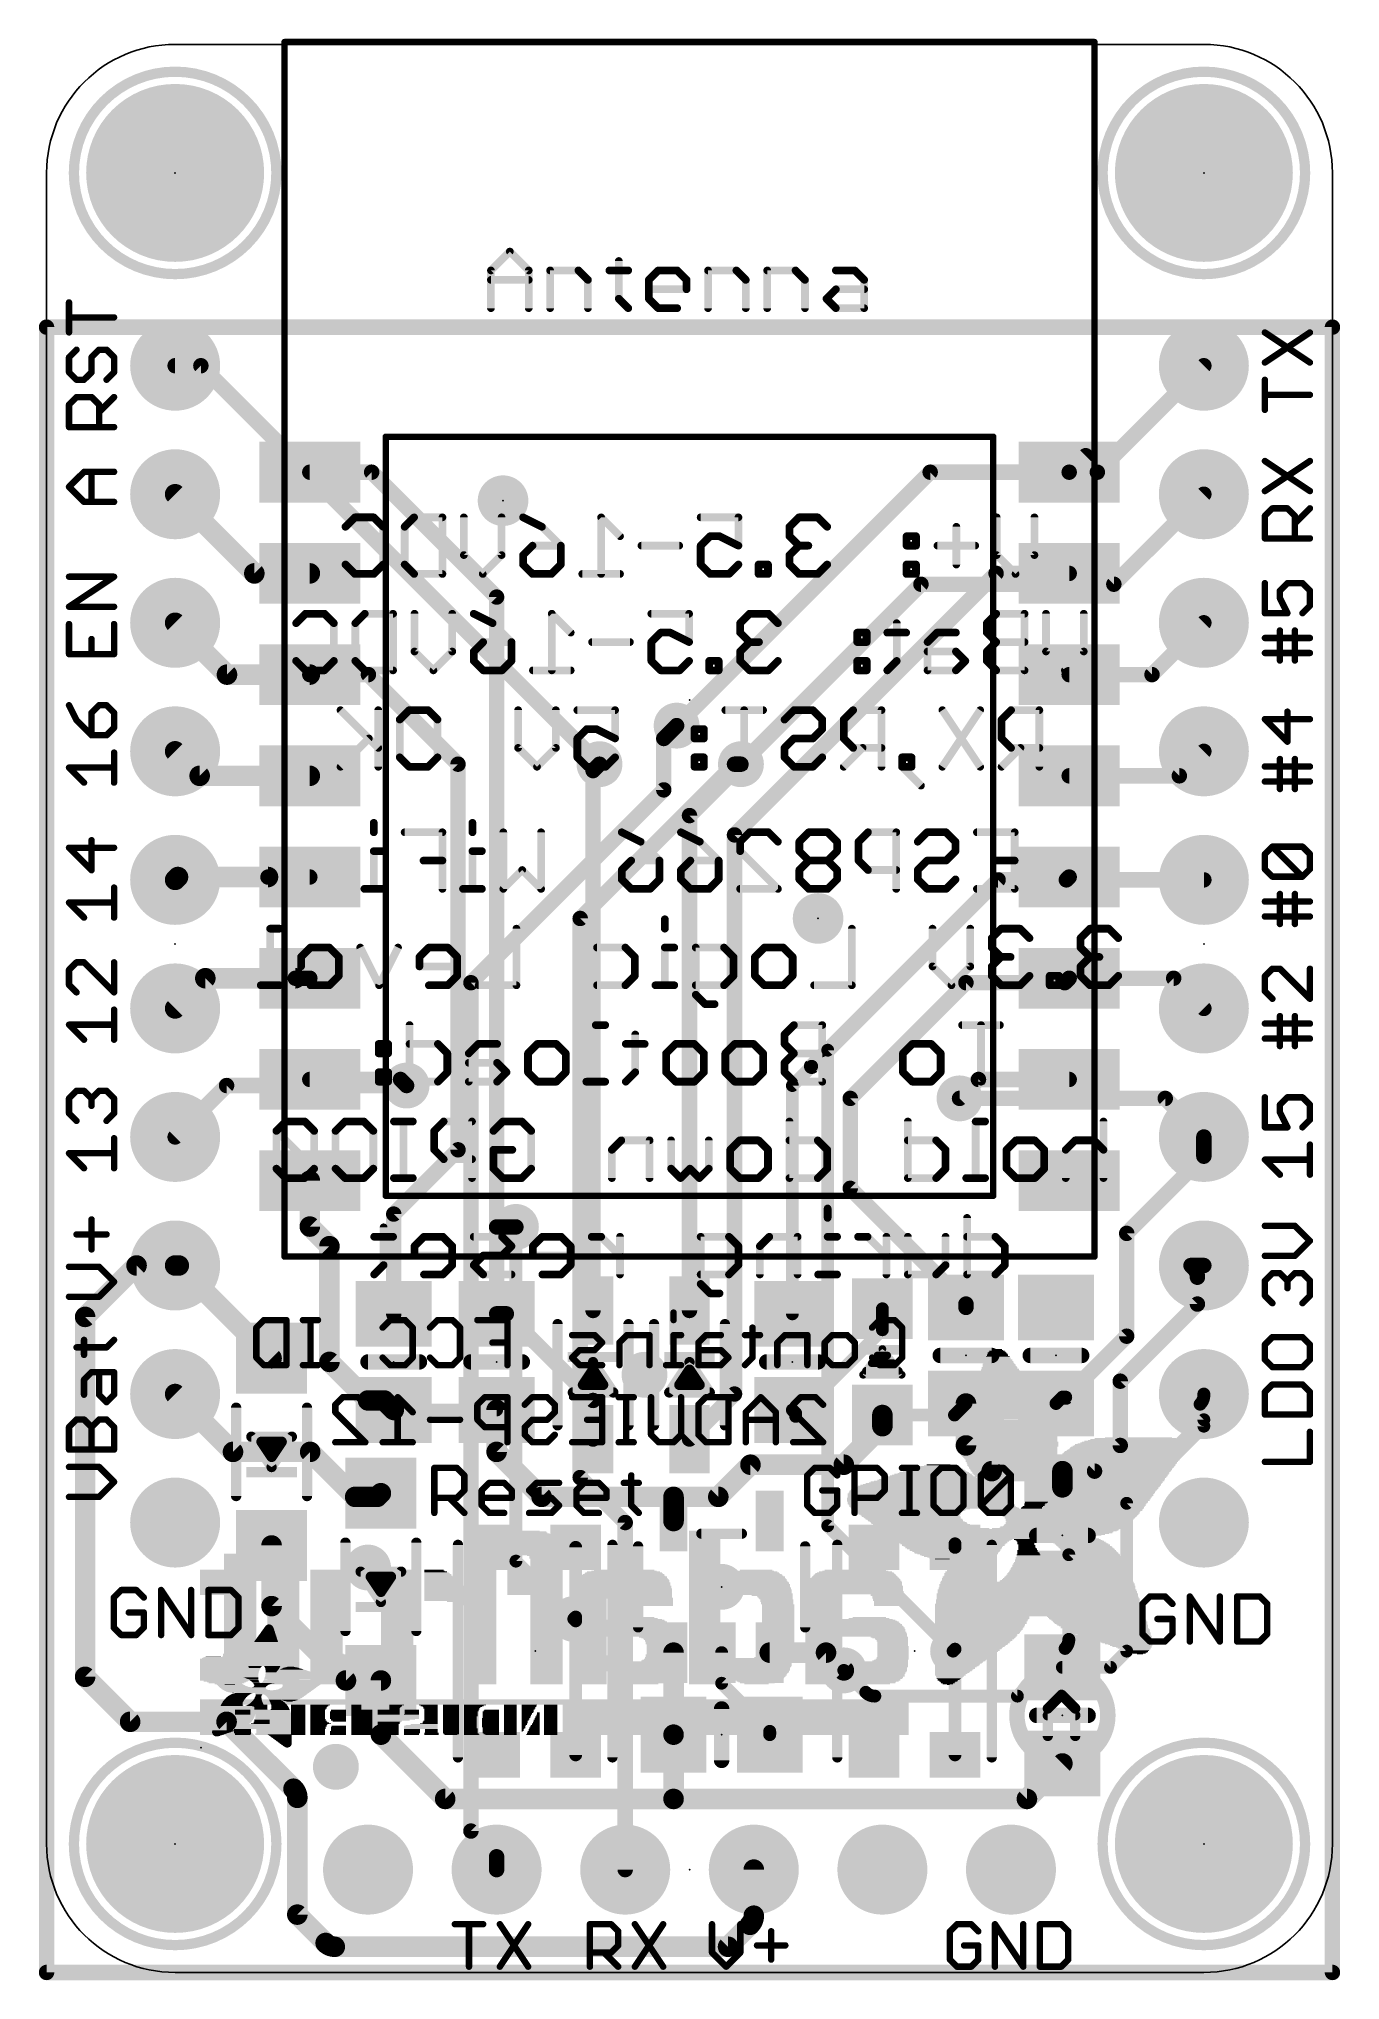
# Model space of a CAD drawing. Extents: x -0.2 to 25.6, y -0.2 to 38.2.
import ezdxf

# ---------------------------------------------------------------- set-up
doc = ezdxf.new("R2010")
doc.units = 0
for name, color, linetype in [('1', 12, 'CONTINUOUS'), ('16', 132, 'CONTINUOUS'), ('17', 110, 'CONTINUOUS'), ('18', 110, 'CONTINUOUS'), ('20', 53, 'CONTINUOUS'), ('21', 40, 'CONTINUOUS'), ('22', 6, 'CONTINUOUS'), ('23', 53, 'CONTINUOUS')]:
    doc.layers.add(name, color=color, linetype=linetype)

# ---------------------------------------------------------------- blocks, each defined once
blk = doc.blocks.new('RECT')
blk.add_solid([(-0.5, -0.5), (0.5, -0.5), (-0.5, 0.5), (0.5, 0.5)])
blk = doc.blocks.new('PIE')
at = {"const_width": 0.5}
blk.add_lwpolyline([(0, -0.25, 1), (0, 0.25, 1), (0, -0.25)], format="xyb", dxfattribs=at)
blk = doc.blocks.new('ROUNDP')
at = {"const_width": 0.5}
blk.add_lwpolyline([(0, -0.25, 1), (0, 0.25, 1), (0, -0.25)], format="xyb", dxfattribs=at)
blk = doc.blocks.new('ROUNDV')
at = {"const_width": 0.5}
blk.add_lwpolyline([(0, -0.25, 1), (0, 0.25, 1), (0, -0.25)], format="xyb", dxfattribs=at)

msp = doc.modelspace()

# ---------------------------------------------------------------- linework, layer by layer
at = {"layer": '1'}
for points, const_width in [([(0, 0), (0, 32.512)], 0.3048), ([(0, 32.512), (25.4, 32.512)], 0.3048), ([(25.4, 32.512), (25.4, 0)], 0.3048), ([(22.86, 31.75), (20.756, 29.646)], 0.3048), ([(20.2, 29.646), (20.526, 29.972)], 0.3048), ([(5.2, 29.646), (6.422, 29.646)], 0.3048), ([(6.422, 29.646), (8.89, 27.178)], 0.3048), ([(12.446, 24.638), (17.454, 29.646)], 0.3048), ([(17.454, 29.646), (20.2, 29.646)], 0.3048), ([(20.756, 29.646), (20.2, 29.646)], 0.3048), ([(4.104, 27.646), (2.54, 29.21)], 0.4064), ([(5.2, 27.646), (4.104, 27.646)], 0.4064), ([(13.589, 22.479), (18.756, 27.646)], 0.3048), ([(18.756, 27.646), (20.2, 27.646)], 0.3048), ([(8.89, 27.178), (8.89, 13.015)], 0.3048), ([(3.564, 25.646), (2.54, 26.67)], 0.4064), ([(21.836, 25.646), (22.86, 26.67)], 0.3048), ([(5.2, 25.646), (3.564, 25.646)], 0.4064), ([(5.2, 25.646), (6.358, 25.646)], 0.3048), ([(6.358, 25.646), (8.128, 23.876)], 0.3048), ([(20.2, 25.646), (21.836, 25.646)], 0.3048), ([(3.024, 23.646), (2.54, 24.13)], 0.4064), ([(22.376, 23.646), (22.86, 24.13)], 0.3048), ([(5.2, 23.646), (3.024, 23.646)], 0.4064), ([(8.128, 23.876), (8.128, 16.256)], 0.3048), ([(10.922, 23.876), (10.795, 23.749)], 0.3048), ([(10.795, 23.749), (10.795, 13.081)], 0.3048), ([(12.7, 22.86), (13.716, 23.876)], 0.3048), ([(20.2, 23.646), (22.376, 23.646)], 0.3048), ([(12.7, 13.081), (12.7, 22.86)], 0.3048), ([(13.589, 11.43), (13.589, 22.479)], 0.3048), ([(2.596, 21.646), (2.54, 21.59)], 0.4064), ([(4.374, 21.646), (2.596, 21.646)], 0.4064), ([(4.374, 21.646), (5.2, 21.646)], 0.3048), ([(15.113, 17.907), (18.796, 21.59)], 0.3048), ([(18.796, 21.59), (20.144, 21.59)], 0.3048), ([(20.144, 21.59), (20.2, 21.646)], 0.3048), ([(20.144, 21.59), (22.86, 21.59)], 0.3048), ([(3.136, 19.646), (2.54, 19.05)], 0.4064), ([(4.914, 19.646), (3.136, 19.646)], 0.4064), ([(4.914, 19.646), (5.2, 19.646)], 0.3048), ([(15.875, 17.272), (18.161, 19.558)], 0.3048), ([(18.161, 19.558), (20.112, 19.558)], 0.3048), ([(20.112, 19.558), (20.2, 19.646)], 0.3048), ([(20.2, 19.646), (22.264, 19.646)], 0.3048), ([(22.264, 19.646), (22.86, 19.05)], 0.3048), ([(14.732, 17.526), (15.113, 17.907)], 0.254), ([(6.992, 17.646), (5.2, 17.646)], 0.3048), ([(7.112, 17.526), (6.992, 17.646)], 0.3048), ([(14.732, 13.015), (14.732, 17.526)], 0.254), ([(18.408, 17.646), (18.034, 17.272)], 0.3048), ([(20.2, 17.646), (18.408, 17.646)], 0.3048), ([(15.875, 15.494), (15.875, 17.272)], 0.3048), ([(22.86, 16.129), (22.86, 16.51)], 0.3048), ([(8.128, 16.256), (6.858, 14.986)], 0.3048), ([(21.336, 14.605), (22.86, 16.129)], 0.3048), ([(5.2, 15.646), (5.2, 14.739)], 0.4064), ([(15.875, 15.494), (18.161, 13.208)], 0.3048), ([(6.858, 14.986), (6.858, 13.015)], 0.3048), ([(5.2, 14.739), (5.588, 14.351)], 0.4064), ([(9.271, 14.732), (8.89, 14.732)], 0.3048), ([(8.89, 14.732), (8.89, 13.015)], 0.3048), ([(21.336, 12.573), (21.336, 14.605)], 0.3048), ([(5.588, 14.351), (5.588, 12.065)], 0.4064), ([(1.778, 13.97), (0.762, 12.954)], 0.4064), ([(2.54, 13.97), (1.778, 13.97)], 0.4064), ([(2.54, 13.97), (2.612, 13.97)], 0.4064), ([(2.612, 13.97), (4.445, 12.137)], 0.4064), ([(22.86, 13.97), (22.606, 13.97)], 0.3048), ([(22.606, 13.97), (22.6586, 13.9174)], 0.3048), ([(22.733, 13.7378), (22.733, 13.208)], 0.3048), ([(0.762, 12.954), (0.762, 5.842)], 0.4064), ([(9.083, 13.015), (8.89, 13.015)], 0.3048), ([(10.795, 11.303), (9.083, 13.015)], 0.3048), ([(16.51, 12.7), (16.51, 13.115)], 0.254), ([(18.161, 13.208), (18.161, 13.142)], 0.3048), ([(22.733, 13.208), (21.209, 11.684)], 0.3048), ([(14.798, 10.988), (16.51, 12.7)], 0.254), ([(20.132, 11.369), (21.336, 12.573)], 0.3048), ([(5.588, 12.065), (6.35, 11.303)], 0.4064), ([(2.54, 11.43), (3.683, 10.287)], 0.4064), ([(12.7, 10.541), (13.589, 11.43)], 0.3048), ([(21.209, 11.684), (21.209, 10.414)], 0.3048), ([(22.86, 10.795), (22.86, 11.43)], 0.254), ([(6.35, 11.303), (6.67, 11.303)], 0.4064), ([(6.67, 11.303), (6.858, 11.115)], 0.4064), ([(6.797, 11.176), (6.858, 11.115)], 0.254), ([(6.858, 11.115), (8.89, 11.115)], 0.254), ([(8.89, 11.115), (8.89, 10.287)], 0.4064), ([(10.795, 11.303), (10.795, 10.541)], 0.3048), ([(14.798, 11.049), (14.732, 11.115)], 0.254), ([(14.798, 10.988), (14.798, 11.049)], 0.254), ([(16.51, 10.795), (16.51, 11.015)], 0.4064), ([(16.51, 11.015), (17.934, 11.015)], 0.254), ([(17.934, 11.015), (18.161, 11.242)], 0.254), ([(18.161, 11.242), (18.161, 10.414)], 0.4064), ([(20.066, 11.369), (19.939, 11.242)], 0.254), ([(20.132, 11.369), (20.066, 11.369)], 0.254), ([(15.748, 10.033), (16.51, 10.795)], 0.4064), ([(21.336, 9.271), (22.86, 10.795)], 0.254), ([(3.683, 10.287), (5.207, 10.287)], 0.4064), ([(5.207, 10.287), (6.096, 9.398)], 0.4064), ([(8.89, 10.287), (9.779, 9.398)], 0.4064), ([(18.161, 10.414), (18.669, 9.906)], 0.4064), ([(21.209, 10.414), (20.701, 9.906)], 0.3048), ([(13.269, 9.398), (13.904, 10.033)], 0.4064), ([(13.904, 10.033), (15.748, 10.033)], 0.4064), ([(18.669, 9.906), (20.066, 9.906)], 0.4064), ([(20.066, 9.906), (20.066, 9.586)], 0.4064), ([(20.701, 9.906), (20.066, 9.906)], 0.3048), ([(6.096, 9.398), (6.532, 9.398)], 0.4064), ([(6.532, 9.398), (6.604, 9.47)], 0.4064), ([(12.385, 9.398), (9.779, 9.398)], 0.4064), ([(13.269, 9.398), (12.385, 9.398)], 0.4064), ([(12.385, 8.9201), (12.385, 9.398)], 0.4064), ([(21.336, 6.35), (21.336, 9.271)], 0.254), ([(4.445, 7.239), (4.445, 8.437)], 0.4064), ([(10.452, 8.4), (10.452, 7.023)], 0.254), ([(17.945, 8.4), (17.945, 8.471)], 0.254), ([(17.945, 4.3), (17.945, 8.4)], 0.254), ([(17.945, 8.4), (17.945, 6.388)], 0.254), ([(5.914, 5.77), (4.445, 7.239)], 0.4064), ([(10.452, 7.023), (10.414, 6.985)], 0.254), ([(10.452, 6.947), (10.414, 6.985)], 0.254), ([(10.452, 4.3), (10.452, 6.947)], 0.254), ([(12.385, 6.3199), (12.385, 4.699)], 0.4064), ([(14.285, 6.3199), (15.3971, 6.3199)], 0.4064), ([(15.3971, 6.3199), (15.748, 5.969)], 0.4064), ([(13.335, 5.715), (13.335, 6.3199)], 0.254), ([(17.945, 6.388), (17.907, 6.35)], 0.254), ([(20.066, 6.03), (21.016, 6.03)], 0.254), ([(21.016, 6.03), (21.336, 6.35)], 0.254), ([(0.762, 5.842), (1.651, 4.953)], 0.4064), ([(6.604, 5.77), (5.914, 5.77)], 0.4064), ([(6.604, 4.699), (6.604, 5.77)], 0.4064), ([(14.285, 4.765), (13.335, 5.715)], 0.254), ([(1.651, 4.953), (3.556, 4.953)], 0.4064), ([(3.556, 4.953), (4.8786, 3.6304)], 0.4064), ([(7.874, 3.429), (6.604, 4.699)], 0.4064), ([(12.385, 4.699), (12.385, 3.429)], 0.4064), ([(14.285, 4.699), (14.285, 4.765)], 0.254), ([(19.365, 3.429), (20.066, 4.13)], 0.4064), ([(4.953, 3.4508), (4.953, 1.143)], 0.4064), ([(7.874, 3.429), (12.385, 3.429)], 0.4064), ([(12.385, 3.429), (19.365, 3.429)], 0.4064), ([(13.97, 1.1212), (13.97, 2.032)], 0.4064), ([(4.953, 1.143), (5.5136, 0.5824)], 0.4064), ([(13.462, 0.508), (13.8956, 0.9416)], 0.4064), ([(5.6932, 0.508), (13.462, 0.508)], 0.4064), ([(25.4, 0), (0, 0)], 0.3048)]:
    msp.add_lwpolyline(points, dxfattribs=dict(at, const_width=const_width))
for points, const_width in [([(0.0762, 32.512, 1), (-0.0762, 32.512)], 0.1524), ([(0, 32.5882, 1), (0, 32.4358)], 0.1524), ([(25.4762, 32.512, 1), (25.3238, 32.512)], 0.1524), ([(25.4, 32.4358, 1), (25.4, 32.5882)], 0.1524), ([(22.9139, 31.6961, 1), (22.8061, 31.8039)], 0.1524), ([(20.5799, 29.9181, 1), (20.4721, 30.0259)], 0.1524), ([(5.2, 29.7222, 1), (5.2, 29.5698)], 0.1524), ([(6.4759, 29.6999, 1), (6.3681, 29.5921)], 0.1524), ([(6.422, 29.5698, 1), (6.422, 29.7222)], 0.1524), ([(17.454, 29.7222, 1), (17.454, 29.5698)], 0.1524), ([(17.5079, 29.5921, 1), (17.4001, 29.6999)], 0.1524), ([(20.2, 29.7222, 1), (20.2, 29.5698)], 0.1524), ([(20.1461, 29.6999, 1), (20.2539, 29.5921)], 0.1524), ([(20.2, 29.5698, 1), (20.2, 29.7222)], 0.1524), ([(20.7021, 29.6999, 1), (20.8099, 29.5921)], 0.1524), ([(20.756, 29.5698, 1), (20.756, 29.7222)], 0.1524), ([(2.6118, 29.2818, 1), (2.4682, 29.1382)], 0.2032), ([(4.104, 27.7476, 1), (4.104, 27.5444)], 0.2032), ([(4.0322, 27.5742, 1), (4.1758, 27.7178)], 0.2032), ([(5.2, 27.5444, 1), (5.2, 27.7476)], 0.2032), ([(18.756, 27.7222, 1), (18.756, 27.5698)], 0.1524), ([(18.8099, 27.5921, 1), (18.7021, 27.6999)], 0.1524), ([(20.2, 27.5698, 1), (20.2, 27.7222)], 0.1524), ([(8.9662, 27.178, 1), (8.8138, 27.178)], 0.1524), ([(8.8361, 27.1241, 1), (8.9439, 27.2319)], 0.1524), ([(2.6118, 26.7418, 1), (2.4682, 26.5982)], 0.2032), ([(22.9139, 26.6161, 1), (22.8061, 26.7239)], 0.1524), ([(3.564, 25.7476, 1), (3.564, 25.5444)], 0.2032), ([(3.4922, 25.5742, 1), (3.6358, 25.7178)], 0.2032), ([(5.2, 25.7222, 1), (5.2, 25.5698)], 0.1524), ([(5.2, 25.5444, 1), (5.2, 25.7476)], 0.2032), ([(6.4119, 25.6999, 1), (6.3041, 25.5921)], 0.1524), ([(6.358, 25.5698, 1), (6.358, 25.7222)], 0.1524), ([(20.2, 25.7222, 1), (20.2, 25.5698)], 0.1524), ([(21.7821, 25.6999, 1), (21.8899, 25.5921)], 0.1524), ([(21.836, 25.5698, 1), (21.836, 25.7222)], 0.1524), ([(12.3921, 24.6919, 1), (12.4999, 24.5841)], 0.1524), ([(2.6118, 24.2018, 1), (2.4682, 24.0582)], 0.2032), ([(22.9139, 24.0761, 1), (22.8061, 24.1839)], 0.1524), ([(3.024, 23.7476, 1), (3.024, 23.5444)], 0.2032), ([(2.9522, 23.5742, 1), (3.0958, 23.7178)], 0.2032), ([(5.2, 23.5444, 1), (5.2, 23.7476)], 0.2032), ([(8.2042, 23.876, 1), (8.0518, 23.876)], 0.1524), ([(8.0741, 23.8221, 1), (8.1819, 23.9299)], 0.1524), ([(10.8712, 23.749, 1), (10.7188, 23.749)], 0.1524), ([(10.7411, 23.8029, 1), (10.8489, 23.6951)], 0.1524), ([(10.9759, 23.8221, 1), (10.8681, 23.9299)], 0.1524), ([(13.7699, 23.8221, 1), (13.6621, 23.9299)], 0.1524), ([(20.2, 23.7222, 1), (20.2, 23.5698)], 0.1524), ([(22.376, 23.5698, 1), (22.376, 23.7222)], 0.1524), ([(22.3221, 23.6999, 1), (22.4299, 23.5921)], 0.1524), ([(12.7762, 22.86, 1), (12.6238, 22.86)], 0.1524), ([(12.6461, 22.9139, 1), (12.7539, 22.8061)], 0.1524), ([(13.6652, 22.479, 1), (13.5128, 22.479)], 0.1524), ([(13.5351, 22.5329, 1), (13.6429, 22.4251)], 0.1524), ([(2.4682, 21.6618, 1), (2.6118, 21.5182)], 0.2032), ([(2.596, 21.7476, 1), (2.596, 21.5444)], 0.2032), ([(2.6678, 21.5742, 1), (2.5242, 21.7178)], 0.2032), ([(4.374, 21.7222, 1), (4.374, 21.5698)], 0.1524), ([(4.374, 21.5444, 1), (4.374, 21.7476)], 0.2032), ([(5.2, 21.5698, 1), (5.2, 21.7222)], 0.1524), ([(18.796, 21.6662, 1), (18.796, 21.5138)], 0.1524), ([(18.8499, 21.5361, 1), (18.7421, 21.6439)], 0.1524), ([(20.144, 21.6662, 1), (20.144, 21.5138)], 0.1524), ([(20.0901, 21.6439, 1), (20.1979, 21.5361)], 0.1524), ([(20.144, 21.5138, 1), (20.144, 21.6662)], 0.1524), ([(20.2539, 21.5921, 1), (20.1461, 21.6999)], 0.1524), ([(22.86, 21.5138, 1), (22.86, 21.6662)], 0.1524), ([(3.136, 19.7476, 1), (3.136, 19.5444)], 0.2032), ([(3.2078, 19.5742, 1), (3.0642, 19.7178)], 0.2032), ([(4.914, 19.7222, 1), (4.914, 19.5698)], 0.1524), ([(4.914, 19.5444, 1), (4.914, 19.7476)], 0.2032), ([(5.2, 19.5698, 1), (5.2, 19.7222)], 0.1524), ([(18.161, 19.6342, 1), (18.161, 19.4818)], 0.1524), ([(18.2149, 19.5041, 1), (18.1071, 19.6119)], 0.1524), ([(20.0581, 19.6119, 1), (20.1659, 19.5041)], 0.1524), ([(20.112, 19.4818, 1), (20.112, 19.6342)], 0.1524), ([(20.2, 19.7222, 1), (20.2, 19.5698)], 0.1524), ([(20.2539, 19.5921, 1), (20.1461, 19.6999)], 0.1524), ([(22.3179, 19.6999, 1), (22.2101, 19.5921)], 0.1524), ([(22.264, 19.5698, 1), (22.264, 19.7222)], 0.1524), ([(2.4682, 19.1218, 1), (2.6118, 18.9782)], 0.2032), ([(22.8061, 18.9961, 1), (22.9139, 19.1039)], 0.1524), ([(15.0591, 17.9609, 1), (15.1669, 17.8531)], 0.1524), ([(15.1579, 17.8621, 1), (15.0681, 17.9519)], 0.127), ([(5.2, 17.7222, 1), (5.2, 17.5698)], 0.1524), ([(7.0459, 17.6999, 1), (6.9381, 17.5921)], 0.1524), ([(6.992, 17.5698, 1), (6.992, 17.7222)], 0.1524), ([(7.0581, 17.4721, 1), (7.1659, 17.5799)], 0.1524), ([(14.7955, 17.526, 1), (14.6685, 17.526)], 0.127), ([(18.408, 17.7222, 1), (18.408, 17.5698)], 0.1524), ([(18.4619, 17.5921, 1), (18.3541, 17.6999)], 0.1524), ([(20.2, 17.5698, 1), (20.2, 17.7222)], 0.1524), ([(14.6871, 17.5709, 1), (14.7769, 17.4811)], 0.127), ([(15.9512, 17.272, 1), (15.7988, 17.272)], 0.1524), ([(15.8211, 17.3259, 1), (15.9289, 17.2181)], 0.1524), ([(17.9801, 17.3259, 1), (18.0879, 17.2181)], 0.1524), ([(22.9362, 16.51, 1), (22.7838, 16.51)], 0.1524), ([(8.0518, 16.256, 1), (8.2042, 16.256)], 0.1524), ([(8.1819, 16.2021, 1), (8.0741, 16.3099)], 0.1524), ([(22.7838, 16.129, 1), (22.9362, 16.129)], 0.1524), ([(22.9139, 16.0751, 1), (22.8061, 16.1829)], 0.1524), ([(5.3016, 15.646, 1), (5.0984, 15.646)], 0.2032), ([(15.9289, 15.5479, 1), (15.8211, 15.4401)], 0.1524), ([(15.7988, 15.494, 1), (15.9512, 15.494)], 0.1524), ([(6.9342, 14.986, 1), (6.7818, 14.986)], 0.1524), ([(6.8041, 15.0399, 1), (6.9119, 14.9321)], 0.1524), ([(5.0984, 14.739, 1), (5.3016, 14.739)], 0.2032), ([(5.2718, 14.8108, 1), (5.1282, 14.6672)], 0.2032), ([(8.89, 14.8082, 1), (8.89, 14.6558)], 0.1524), ([(8.9662, 14.732, 1), (8.8138, 14.732)], 0.1524), ([(9.271, 14.6558, 1), (9.271, 14.8082)], 0.1524), ([(21.4122, 14.605, 1), (21.2598, 14.605)], 0.1524), ([(21.2821, 14.6589, 1), (21.3899, 14.5511)], 0.1524), ([(5.6896, 14.351, 1), (5.4864, 14.351)], 0.2032), ([(5.5162, 14.2792, 1), (5.6598, 14.4228)], 0.2032), ([(1.778, 14.0716, 1), (1.778, 13.8684)], 0.2032), ([(1.8498, 13.8982, 1), (1.7062, 14.0418)], 0.2032), ([(2.54, 14.0716, 1), (2.54, 13.8684)], 0.2032), ([(2.6838, 14.0418, 1), (2.5402, 13.8982)], 0.2032), ([(2.54, 13.8684, 1), (2.54, 14.0716)], 0.2032), ([(2.612, 13.8684, 1), (2.612, 14.0716)], 0.2032), ([(22.606, 14.0462, 1), (22.606, 13.8938)], 0.1524), ([(22.6599, 14.0239, 1), (22.5521, 13.9161)], 0.1524), ([(22.733, 13.7378, 0.1989), (22.6586, 13.9174)], 0.3048), ([(22.7125, 13.9713, 1), (22.6047, 13.8635)], 0.1524), ([(22.6047, 13.8635, 1), (22.7125, 13.9713)], 0.1524), ([(22.8092, 13.7378, 1), (22.6568, 13.7378)], 0.1524), ([(22.6568, 13.7378, 1), (22.8092, 13.7378)], 0.1524), ([(22.86, 13.8938, 1), (22.86, 14.0462)], 0.1524), ([(0.8636, 12.954, 1), (0.6604, 12.954)], 0.2032), ([(0.6902, 13.0258, 1), (0.8338, 12.8822)], 0.2032), ([(6.7818, 13.015, 1), (6.9342, 13.015)], 0.1524), ([(8.89, 13.0912, 1), (8.89, 12.9388)], 0.1524), ([(8.8138, 13.015, 1), (8.9662, 13.015)], 0.1524), ([(8.8138, 13.015, 1), (8.9662, 13.015)], 0.1524), ([(9.1369, 13.0689, 1), (9.0291, 12.9611)], 0.1524), ([(9.083, 12.9388, 1), (9.083, 13.0912)], 0.1524), ([(10.7188, 13.081, 1), (10.8712, 13.081)], 0.1524), ([(12.6238, 13.081, 1), (12.7762, 13.081)], 0.1524), ([(14.6685, 13.015, 1), (14.7955, 13.015)], 0.127), ([(16.5735, 13.115, 1), (16.4465, 13.115)], 0.127), ([(18.2372, 13.208, 1), (18.0848, 13.208)], 0.1524), ([(18.0848, 13.142, 1), (18.2372, 13.142)], 0.1524), ([(18.1071, 13.1541, 1), (18.2149, 13.2619)], 0.1524), ([(22.6568, 13.208, 1), (22.8092, 13.208)], 0.1524), ([(22.7869, 13.1541, 1), (22.6791, 13.2619)], 0.1524), ([(16.4465, 12.7, 1), (16.5735, 12.7)], 0.127), ([(16.5549, 12.6551, 1), (16.4651, 12.7449)], 0.127), ([(21.3899, 12.5191, 1), (21.2821, 12.6269)], 0.1524), ([(4.3732, 12.0652, 1), (4.5168, 12.2088)], 0.2032), ([(21.2598, 12.573, 1), (21.4122, 12.573)], 0.1524), ([(5.4864, 12.065, 1), (5.6896, 12.065)], 0.2032), ([(5.6598, 12.1368, 1), (5.5162, 11.9932)], 0.2032), ([(2.6118, 11.5018, 1), (2.4682, 11.3582)], 0.2032), ([(13.6429, 11.3761, 1), (13.5351, 11.4839)], 0.1524), ([(21.2852, 11.684, 1), (21.1328, 11.684)], 0.1524), ([(21.1551, 11.7379, 1), (21.2629, 11.6301)], 0.1524), ([(22.9235, 11.43, 1), (22.7965, 11.43)], 0.127), ([(6.35, 11.4046, 1), (6.35, 11.2014)], 0.2032), ([(6.2782, 11.2312, 1), (6.4218, 11.3748)], 0.2032), ([(6.7418, 11.3748, 1), (6.5982, 11.2312)], 0.2032), ([(6.67, 11.2014, 1), (6.67, 11.4046)], 0.2032), ([(6.8419, 11.2209, 1), (6.7521, 11.1311)], 0.127), ([(6.7862, 11.0432, 1), (6.9298, 11.1868)], 0.2032), ([(6.858, 11.1785, 1), (6.858, 11.0515)], 0.127), ([(6.8131, 11.0701, 1), (6.9029, 11.1599)], 0.127), ([(8.9916, 11.115, 1), (8.7884, 11.115)], 0.2032), ([(8.89, 11.0515, 1), (8.89, 11.1785)], 0.127), ([(10.8712, 11.303, 1), (10.7188, 11.303)], 0.1524), ([(10.7411, 11.2491, 1), (10.8489, 11.3569)], 0.1524), ([(13.5128, 11.43, 1), (13.6652, 11.43)], 0.1524), ([(14.7769, 11.1599, 1), (14.6871, 11.0701)], 0.127), ([(14.8615, 11.049, 1), (14.7345, 11.049)], 0.127), ([(14.7531, 11.0041, 1), (14.8429, 11.0939)], 0.127), ([(16.6116, 11.015, 1), (16.4084, 11.015)], 0.2032), ([(16.51, 11.0785, 1), (16.51, 10.9515)], 0.127), ([(17.934, 10.9515, 1), (17.934, 11.0785)], 0.127), ([(18.2626, 11.242, 1), (18.0594, 11.242)], 0.2032), ([(18.2059, 11.1971, 1), (18.1161, 11.2869)], 0.127), ([(19.8941, 11.2869, 1), (19.9839, 11.1971)], 0.127), ([(20.066, 11.4325, 1), (20.066, 11.3055)], 0.127), ([(20.1109, 11.3241, 1), (20.0211, 11.4139)], 0.127), ([(20.0781, 11.4229, 1), (20.1859, 11.3151)], 0.1524), ([(20.132, 11.3055, 1), (20.132, 11.4325)], 0.127), ([(14.7531, 11.0329, 1), (14.8429, 10.9431)], 0.127), ([(14.7345, 10.988, 1), (14.8615, 10.988)], 0.127), ([(16.4084, 10.795, 1), (16.6116, 10.795)], 0.2032), ([(16.5818, 10.7232, 1), (16.4382, 10.8668)], 0.2032), ([(17.8891, 11.0599, 1), (17.9789, 10.9701)], 0.127), ([(22.7965, 10.795, 1), (22.9235, 10.795)], 0.127), ([(22.9049, 10.7501, 1), (22.8151, 10.8399)], 0.127), ([(3.683, 10.3886, 1), (3.683, 10.1854)], 0.2032), ([(3.6112, 10.2152, 1), (3.7548, 10.3588)], 0.2032), ([(5.2788, 10.3588, 1), (5.1352, 10.2152)], 0.2032), ([(5.207, 10.1854, 1), (5.207, 10.3886)], 0.2032), ([(8.7884, 10.287, 1), (8.9916, 10.287)], 0.2032), ([(8.9618, 10.3588, 1), (8.8182, 10.2152)], 0.2032), ([(10.7188, 10.541, 1), (10.8712, 10.541)], 0.1524), ([(12.6461, 10.5949, 1), (12.7539, 10.4871)], 0.1524), ([(18.0594, 10.414, 1), (18.2626, 10.414)], 0.2032), ([(18.2328, 10.4858, 1), (18.0892, 10.3422)], 0.2032), ([(21.1328, 10.414, 1), (21.2852, 10.414)], 0.1524), ([(21.2629, 10.3601, 1), (21.1551, 10.4679)], 0.1524), ([(13.904, 10.1346, 1), (13.904, 9.9314)], 0.2032), ([(13.9758, 9.9612, 1), (13.8322, 10.1048)], 0.2032), ([(15.6762, 10.1048, 1), (15.8198, 9.9612)], 0.2032), ([(15.748, 9.9314, 1), (15.748, 10.1346)], 0.2032), ([(18.669, 10.0076, 1), (18.669, 9.8044)], 0.2032), ([(18.5972, 9.8342, 1), (18.7408, 9.9778)], 0.2032), ([(20.1676, 9.906, 1), (19.9644, 9.906)], 0.2032), ([(20.066, 9.9822, 1), (20.066, 9.8298)], 0.1524), ([(20.066, 9.8044, 1), (20.066, 10.0076)], 0.2032), ([(20.6471, 9.9599, 1), (20.7549, 9.8521)], 0.1524), ([(20.701, 9.8298, 1), (20.701, 9.9822)], 0.1524), ([(6.096, 9.4996, 1), (6.096, 9.2964)], 0.2032), ([(6.532, 9.2964, 1), (6.532, 9.4996)], 0.2032), ([(6.6758, 9.3982, 1), (6.5322, 9.5418)], 0.2032), ([(9.779, 9.4996, 1), (9.779, 9.2964)], 0.2032), ([(12.385, 9.4996, 1), (12.385, 9.2964)], 0.2032), ([(12.4866, 9.398, 1), (12.2834, 9.398)], 0.2032), ([(12.385, 9.2964, 1), (12.385, 9.4996)], 0.2032), ([(13.269, 9.2964, 1), (13.269, 9.4996)], 0.2032), ([(19.9644, 9.586, 1), (20.1676, 9.586)], 0.2032), ([(6.0242, 9.3262, 1), (6.1678, 9.4698)], 0.2032), ([(6.4602, 9.4698, 1), (6.6038, 9.3262)], 0.2032), ([(9.7072, 9.3262, 1), (9.8508, 9.4698)], 0.2032), ([(13.1972, 9.4698, 1), (13.3408, 9.3262)], 0.2032), ([(21.3995, 9.271, 1), (21.2725, 9.271)], 0.127), ([(21.2911, 9.3159, 1), (21.3809, 9.2261)], 0.127), ([(12.2834, 8.9201, 1), (12.4866, 8.9201)], 0.2032), ([(4.5466, 8.437, 1), (4.3434, 8.437)], 0.2032), ([(10.5155, 8.4, 1), (10.3885, 8.4)], 0.127), ([(18.0085, 8.471, 1), (17.8815, 8.471)], 0.127), ([(18.0085, 8.4, 1), (17.8815, 8.4)], 0.127), ([(18.0085, 8.4, 1), (17.8815, 8.4)], 0.127), ([(17.8815, 8.4, 1), (18.0085, 8.4)], 0.127), ([(4.3434, 7.239, 1), (4.5466, 7.239)], 0.2032), ([(4.5168, 7.3108, 1), (4.3732, 7.1672)], 0.2032), ([(10.4589, 7.0299, 1), (10.3691, 6.9401)], 0.127), ([(10.3691, 7.0299, 1), (10.4589, 6.9401)], 0.127), ([(10.3885, 7.023, 1), (10.5155, 7.023)], 0.127), ([(10.5155, 6.947, 1), (10.3885, 6.947)], 0.127), ([(10.4969, 6.9781, 1), (10.4071, 7.0679)], 0.127), ([(10.4071, 6.9021, 1), (10.4969, 6.9919)], 0.127), ([(12.4866, 6.3199, 1), (12.2834, 6.3199)], 0.2032), ([(14.285, 6.4215, 1), (14.285, 6.2183)], 0.2032), ([(15.4689, 6.3917, 1), (15.3253, 6.2481)], 0.2032), ([(15.3971, 6.2183, 1), (15.3971, 6.4215)], 0.2032), ([(13.3985, 6.3199, 1), (13.2715, 6.3199)], 0.127), ([(15.6762, 5.8972, 1), (15.8198, 6.0408)], 0.2032), ([(17.8621, 6.3949, 1), (17.9519, 6.3051)], 0.127), ([(17.8815, 6.388, 1), (18.0085, 6.388)], 0.127), ([(17.9899, 6.3431, 1), (17.9001, 6.4329)], 0.127), ([(20.066, 6.0935, 1), (20.066, 5.9665)], 0.127), ([(20.9711, 6.0749, 1), (21.0609, 5.9851)], 0.127), ([(21.016, 5.9665, 1), (21.016, 6.0935)], 0.127), ([(21.2725, 6.35, 1), (21.3995, 6.35)], 0.127), ([(21.3809, 6.3051, 1), (21.2911, 6.3949)], 0.127), ([(0.6604, 5.842, 1), (0.8636, 5.842)], 0.2032), ([(0.8338, 5.9138, 1), (0.6902, 5.7702)], 0.2032), ([(5.914, 5.8716, 1), (5.914, 5.6684)], 0.2032), ([(5.8422, 5.6982, 1), (5.9858, 5.8418)], 0.2032), ([(6.7056, 5.77, 1), (6.5024, 5.77)], 0.2032), ([(6.604, 5.6684, 1), (6.604, 5.8716)], 0.2032), ([(13.3799, 5.7599, 1), (13.2901, 5.6701)], 0.127), ([(13.2715, 5.715, 1), (13.3985, 5.715)], 0.127), ([(1.651, 5.0546, 1), (1.651, 4.8514)], 0.2032), ([(1.5792, 4.8812, 1), (1.7228, 5.0248)], 0.2032), ([(3.6278, 5.0248, 1), (3.4842, 4.8812)], 0.2032), ([(3.556, 4.8514, 1), (3.556, 5.0546)], 0.2032), ([(6.5024, 4.699, 1), (6.7056, 4.699)], 0.2032), ([(6.6758, 4.7708, 1), (6.5322, 4.6272)], 0.2032), ([(12.4866, 4.699, 1), (12.2834, 4.699)], 0.2032), ([(12.2834, 4.699, 1), (12.4866, 4.699)], 0.2032), ([(14.3485, 4.765, 1), (14.2215, 4.765)], 0.127), ([(14.2215, 4.699, 1), (14.3485, 4.699)], 0.127), ([(14.2401, 4.7201, 1), (14.3299, 4.8099)], 0.127), ([(10.3885, 4.3, 1), (10.5155, 4.3)], 0.127), ([(17.8815, 4.3, 1), (18.0085, 4.3)], 0.127), ([(20.1378, 4.0582, 1), (19.9942, 4.2018)], 0.2032), ([(4.953, 3.4508, 0.1989), (4.8786, 3.6304)], 0.4064), ([(4.9504, 3.7022, 1), (4.8068, 3.5586)], 0.2032), ([(4.8068, 3.5586, 1), (4.9504, 3.7022)], 0.2032), ([(5.0546, 3.4508, 1), (4.8514, 3.4508)], 0.2032), ([(4.8514, 3.4508, 1), (5.0546, 3.4508)], 0.2032), ([(7.874, 3.5306, 1), (7.874, 3.3274)], 0.2032), ([(7.8022, 3.3572, 1), (7.9458, 3.5008)], 0.2032), ([(12.385, 3.5306, 1), (12.385, 3.3274)], 0.2032), ([(12.2834, 3.429, 1), (12.4866, 3.429)], 0.2032), ([(12.385, 3.3274, 1), (12.385, 3.5306)], 0.2032), ([(19.2932, 3.5008, 1), (19.4368, 3.3572)], 0.2032), ([(19.365, 3.3274, 1), (19.365, 3.5306)], 0.2032), ([(14.0716, 2.032, 1), (13.8684, 2.032)], 0.2032), ([(4.8514, 1.143, 1), (5.0546, 1.143)], 0.2032), ([(5.0248, 1.2148, 1), (4.8812, 1.0712)], 0.2032), ([(13.8956, 0.9416, 0.1989), (13.97, 1.1212)], 0.4064), ([(14.0716, 1.1212, 1), (13.8684, 1.1212)], 0.2032), ([(13.8684, 1.1212, 1), (14.0716, 1.1212)], 0.2032), ([(5.5136, 0.5824, 0.1989), (5.6932, 0.508)], 0.4064), ([(5.5854, 0.6542, 1), (5.4418, 0.5106)], 0.2032), ([(13.8238, 1.0134, 1), (13.9674, 0.8698)], 0.2032), ([(13.9674, 0.8698, 1), (13.8238, 1.0134)], 0.2032), ([(5.4418, 0.5106, 1), (5.5854, 0.6542)], 0.2032), ([(5.6932, 0.6096, 1), (5.6932, 0.4064)], 0.2032), ([(5.6932, 0.4064, 1), (5.6932, 0.6096)], 0.2032), ([(13.3902, 0.5798, 1), (13.5338, 0.4362)], 0.2032), ([(13.462, 0.4064, 1), (13.462, 0.6096)], 0.2032), ([(0, 0.0762, 1), (0, -0.0762)], 0.1524), ([(-0.0762, 0, 1), (0.0762, 0)], 0.1524), ([(25.3238, 0, 1), (25.4762, 0)], 0.1524), ([(25.4, -0.0762, 1), (25.4, 0.0762)], 0.1524)]:
    msp.add_lwpolyline(points, format="xyb", dxfattribs=dict(at, const_width=const_width))
at = {"layer": '16'}
for points, const_width in [([(0, 0), (0, 32.512)], 0.3048), ([(0, 32.512), (25.4, 32.512)], 0.3048), ([(25.4, 32.512), (25.4, 0)], 0.3048), ([(3.048, 31.75), (2.54, 31.75)], 0.3048), ([(3.048, 31.75), (10.922, 23.876)], 0.3048), ([(22.86, 29.21), (21.082, 27.432)], 0.3048), ([(13.716, 23.876), (17.272, 27.432)], 0.3048), ([(21.082, 27.432), (17.272, 27.432)], 0.3048), ([(12.192, 24.384), (12.446, 24.638)], 0.3048), ([(12.192, 23.368), (12.192, 24.384)], 0.3048), ([(10.541, 20.828), (13.589, 23.876)], 0.3048), ([(13.589, 23.876), (13.716, 23.876)], 0.3048), ([(8.382, 19.558), (12.192, 23.368)], 0.3048), ([(15.4305, 18.2245), (18.796, 21.59)], 0.254), ([(18.796, 21.59), (22.86, 21.59)], 0.254), ([(10.541, 9.779), (10.541, 20.828)], 0.3048), ([(8.382, 2.794), (8.382, 19.558)], 0.3048), ([(15.4305, 8.8265), (15.4305, 18.2245)], 0.254), ([(3.556, 17.526), (2.54, 16.51)], 0.3048), ([(7.112, 17.526), (3.556, 17.526)], 0.3048), ([(18.034, 17.272), (22.098, 17.272)], 0.3048), ([(22.098, 17.272), (22.86, 16.51)], 0.3048), ([(9.271, 14.732), (9.271, 8.128)], 0.254), ([(22.86, 11.4082), (22.86, 11.43)], 0.254), ([(22.86, 10.922), (22.86, 11.43)], 0.254), ([(20.193, 8.255), (22.86, 10.922)], 0.254), ([(11.43, 8.89), (10.541, 9.779)], 0.3048), ([(11.43, 2.032), (11.43, 8.89)], 0.3048), ([(17.907, 6.35), (15.4305, 8.8265)], 0.254), ([(9.271, 8.128), (10.414, 6.985)], 0.254), ([(20.193, 6.5822), (20.193, 8.255)], 0.254), ([(19.177, 5.461), (20.1186, 6.4026)], 0.254), ([(15.748, 5.969), (16.1816, 5.5354)], 0.254), ([(16.3612, 5.461), (19.177, 5.461)], 0.254), ([(8.89, 2.286), (8.382, 2.794)], 0.3048), ([(8.89, 2.032), (8.89, 2.286)], 0.3048), ([(25.4, 0), (0, 0)], 0.3048)]:
    msp.add_lwpolyline(points, dxfattribs=dict(at, const_width=const_width))
for points, const_width in [([(0.0762, 32.512, 1), (-0.0762, 32.512)], 0.1524), ([(0, 32.5882, 1), (0, 32.4358)], 0.1524), ([(25.4762, 32.512, 1), (25.3238, 32.512)], 0.1524), ([(25.4, 32.4358, 1), (25.4, 32.5882)], 0.1524), ([(2.54, 31.8262, 1), (2.54, 31.6738)], 0.1524), ([(3.1019, 31.8039, 1), (2.9941, 31.6961)], 0.1524), ([(3.048, 31.6738, 1), (3.048, 31.8262)], 0.1524), ([(22.9139, 29.1561, 1), (22.8061, 29.2639)], 0.1524), ([(17.272, 27.5082, 1), (17.272, 27.3558)], 0.1524), ([(17.3259, 27.3781, 1), (17.2181, 27.4859)], 0.1524), ([(21.0281, 27.4859, 1), (21.1359, 27.3781)], 0.1524), ([(21.082, 27.3558, 1), (21.082, 27.5082)], 0.1524), ([(12.4999, 24.5841, 1), (12.3921, 24.6919)], 0.1524), ([(12.2682, 24.384, 1), (12.1158, 24.384)], 0.1524), ([(12.1381, 24.4379, 1), (12.2459, 24.3301)], 0.1524), ([(10.8681, 23.8221, 1), (10.9759, 23.9299)], 0.1524), ([(13.589, 23.9522, 1), (13.589, 23.7998)], 0.1524), ([(13.6429, 23.8221, 1), (13.5351, 23.9299)], 0.1524), ([(13.6621, 23.9299, 1), (13.7699, 23.8221)], 0.1524), ([(13.716, 23.7998, 1), (13.716, 23.9522)], 0.1524), ([(12.1158, 23.368, 1), (12.2682, 23.368)], 0.1524), ([(12.2459, 23.3141, 1), (12.1381, 23.4219)], 0.1524), ([(18.796, 21.6535, 1), (18.796, 21.5265)], 0.127), ([(18.8409, 21.5451, 1), (18.7511, 21.6349)], 0.127), ([(22.86, 21.5265, 1), (22.86, 21.6535)], 0.127), ([(10.6172, 20.828, 1), (10.4648, 20.828)], 0.1524), ([(10.4871, 20.8819, 1), (10.5949, 20.7741)], 0.1524), ([(8.4582, 19.558, 1), (8.3058, 19.558)], 0.1524), ([(8.3281, 19.6119, 1), (8.4359, 19.5041)], 0.1524), ([(15.494, 18.2245, 1), (15.367, 18.2245)], 0.127), ([(15.3856, 18.2694, 1), (15.4754, 18.1796)], 0.127), ([(3.556, 17.6022, 1), (3.556, 17.4498)], 0.1524), ([(3.6099, 17.4721, 1), (3.5021, 17.5799)], 0.1524), ([(7.112, 17.4498, 1), (7.112, 17.6022)], 0.1524), ([(18.034, 17.3482, 1), (18.034, 17.1958)], 0.1524), ([(22.1519, 17.3259, 1), (22.0441, 17.2181)], 0.1524), ([(22.098, 17.1958, 1), (22.098, 17.3482)], 0.1524), ([(2.4861, 16.5639, 1), (2.5939, 16.4561)], 0.1524), ([(22.8061, 16.4561, 1), (22.9139, 16.5639)], 0.1524), ([(9.3345, 14.732, 1), (9.2075, 14.732)], 0.127), ([(22.7856, 11.2286, 0.1989), (22.86, 11.4082)], 0.254), ([(22.9235, 11.43, 1), (22.7965, 11.43)], 0.127), ([(22.9235, 11.43, 1), (22.7965, 11.43)], 0.127), ([(22.9235, 11.4082, 1), (22.7965, 11.4082)], 0.127), ([(22.7407, 11.2735, 1), (22.8305, 11.1837)], 0.127), ([(22.7965, 11.4082, 1), (22.9235, 11.4082)], 0.127), ([(22.7965, 10.922, 1), (22.9235, 10.922)], 0.127), ([(22.9049, 10.8771, 1), (22.8151, 10.9669)], 0.127), ([(10.5949, 9.8329, 1), (10.4871, 9.7251)], 0.1524), ([(10.4648, 9.779, 1), (10.6172, 9.779)], 0.1524), ([(11.5062, 8.89, 1), (11.3538, 8.89)], 0.1524), ([(11.3761, 8.8361, 1), (11.4839, 8.9439)], 0.1524), ([(15.4754, 8.8714, 1), (15.3856, 8.7816)], 0.127), ([(15.367, 8.8265, 1), (15.494, 8.8265)], 0.127), ([(9.3159, 8.1729, 1), (9.2261, 8.0831)], 0.127), ([(9.2075, 8.128, 1), (9.3345, 8.128)], 0.127), ([(20.2565, 8.255, 1), (20.1295, 8.255)], 0.127), ([(20.1481, 8.2999, 1), (20.2379, 8.2101)], 0.127), ([(10.3691, 6.9401, 1), (10.4589, 7.0299)], 0.127), ([(20.1186, 6.4026, 0.1989), (20.193, 6.5822)], 0.254), ([(20.1635, 6.3577, 1), (20.0737, 6.4475)], 0.127), ([(20.2565, 6.5822, 1), (20.1295, 6.5822)], 0.127), ([(20.1295, 6.5822, 1), (20.2565, 6.5822)], 0.127), ([(17.8621, 6.3051, 1), (17.9519, 6.3949)], 0.127), ([(20.0737, 6.4475, 1), (20.1635, 6.3577)], 0.127), ([(15.7929, 6.0139, 1), (15.7031, 5.9241)], 0.127), ([(16.1816, 5.5354, 0.1989), (16.3612, 5.461)], 0.254), ([(16.2265, 5.5803, 1), (16.1367, 5.4905)], 0.127), ([(16.1367, 5.4905, 1), (16.2265, 5.5803)], 0.127), ([(16.3612, 5.5245, 1), (16.3612, 5.3975)], 0.127), ([(16.3612, 5.3975, 1), (16.3612, 5.5245)], 0.127), ([(19.1321, 5.5059, 1), (19.2219, 5.4161)], 0.127), ([(19.177, 5.3975, 1), (19.177, 5.5245)], 0.127), ([(8.4359, 2.8479, 1), (8.3281, 2.7401)], 0.1524), ([(8.3058, 2.794, 1), (8.4582, 2.794)], 0.1524), ([(8.9662, 2.286, 1), (8.8138, 2.286)], 0.1524), ([(8.8361, 2.2321, 1), (8.9439, 2.3399)], 0.1524), ([(8.8138, 2.032, 1), (8.9662, 2.032)], 0.1524), ([(11.3538, 2.032, 1), (11.5062, 2.032)], 0.1524), ([(0, 0.0762, 1), (0, -0.0762)], 0.1524), ([(-0.0762, 0, 1), (0.0762, 0)], 0.1524), ([(25.3238, 0, 1), (25.4762, 0)], 0.1524), ([(25.4, -0.0762, 1), (25.4, 0.0762)], 0.1524)]:
    msp.add_lwpolyline(points, format="xyb", dxfattribs=dict(at, const_width=const_width))
at = {"layer": '20'}
for p, q in [((22.86, 38.1), (2.54, 38.1)), ((0, 35.56), (0, 2.54)), ((25.4, 2.54), (25.4, 35.56)), ((2.54, 0), (22.86, 0))]:
    msp.add_line(p, q, dxfattribs=at)
for centre, start, end in [((2.54, 35.56), 90, 180), ((22.86, 35.56), 0, 90), ((2.54, 2.54), 180, 270), ((22.86, 2.54), 270, 0)]:
    msp.add_arc(centre, 2.54, start, end, dxfattribs=at)
at = {"layer": '21'}
for points, const_width in [([(4.7, 38.1778, 1), (4.7, 38.1142)], 0.0635), ([(4.7317, 38.146, 1), (4.6683, 38.146)], 0.0635), ([(20.7317, 38.146, 1), (20.6683, 38.146)], 0.0635), ([(20.7, 38.1142, 1), (20.7, 38.1778)], 0.0635), ([(2.54, 33.56, 1), (2.54, 37.56, 1), (2.54, 33.56)], 0.2032), ([(22.86, 33.56, 1), (22.86, 37.56, 1), (22.86, 33.56)], 0.2032), ([(9.178, 34.0327, 1), (9.1241, 33.9788)], 0.0762), ([(9.178, 33.9788, 1), (9.1241, 34.0327)], 0.0762), ([(11.3415, 33.8193, 1), (11.2653, 33.8193)], 0.0762), ([(8.8163, 33.6329, 1), (8.7401, 33.6329)], 0.0762), ([(8.7782, 33.4846, 1), (8.7782, 33.4084)], 0.0762), ([(8.7513, 33.6598, 1), (8.8051, 33.606)], 0.0762), ([(9.562, 33.6329, 1), (9.4858, 33.6329)], 0.0762), ([(9.497, 33.606, 1), (9.5508, 33.6598)], 0.0762), ([(9.5239, 33.4084, 1), (9.5239, 33.4846)], 0.0762), ([(9.9857, 33.6329, 1), (9.9095, 33.6329)], 0.0762), ([(9.9476, 33.671, 1), (9.9476, 33.5948)], 0.0762), ([(10.5338, 33.6598, 1), (10.4799, 33.606)], 0.0762), ([(10.5069, 33.5948, 1), (10.5069, 33.671)], 0.0762), ([(10.7314, 33.4465, 1), (10.6552, 33.4465)], 0.0762), ([(10.6664, 33.4195, 1), (10.7202, 33.4734)], 0.0762), ([(11.117, 33.671, 1), (11.117, 33.5948)], 0.0762), ([(11.4898, 33.5948, 1), (11.4898, 33.671)], 0.0762), ([(11.9347, 33.4465, 1), (11.8585, 33.4465)], 0.0762), ([(11.8697, 33.4734, 1), (11.9235, 33.4195)], 0.0762), ([(12.083, 33.671, 1), (12.083, 33.5948)], 0.0762), ([(12.11, 33.606, 1), (12.0561, 33.6598)], 0.0762), ([(12.4828, 33.6598, 1), (12.4289, 33.606)], 0.0762), ([(12.4559, 33.5948, 1), (12.4559, 33.671)], 0.0762), ([(12.6804, 33.4465, 1), (12.6042, 33.4465)], 0.0762), ([(12.6154, 33.4195, 1), (12.6692, 33.4734)], 0.0762), ([(13.1041, 33.6329, 1), (13.0279, 33.6329)], 0.0762), ([(13.066, 33.671, 1), (13.066, 33.5948)], 0.0762), ([(13.6522, 33.6598, 1), (13.5983, 33.606)], 0.0762), ([(13.6253, 33.5948, 1), (13.6253, 33.671)], 0.0762), ([(13.8498, 33.4465, 1), (13.7736, 33.4465)], 0.0762), ([(13.7848, 33.4195, 1), (13.8386, 33.4734)], 0.0762), ([(14.2735, 33.6329, 1), (14.1973, 33.6329)], 0.0762), ([(14.2354, 33.671, 1), (14.2354, 33.5948)], 0.0762), ([(14.8216, 33.6598, 1), (14.7677, 33.606)], 0.0762), ([(14.7947, 33.5948, 1), (14.7947, 33.671)], 0.0762), ([(15.0192, 33.4465, 1), (14.943, 33.4465)], 0.0762), ([(14.9541, 33.4195, 1), (15.008, 33.4734)], 0.0762), ([(15.5912, 33.671, 1), (15.5912, 33.5948)], 0.0762), ([(15.991, 33.6598, 1), (15.9371, 33.606)], 0.0762), ([(15.9641, 33.5948, 1), (15.9641, 33.671)], 0.0762), ([(16.1886, 33.4465, 1), (16.1124, 33.4465)], 0.0762), ([(16.1235, 33.4195, 1), (16.1774, 33.4734)], 0.0762), ([(0.4755, 33.0014, 1), (0.412, 33.0014)], 0.0635), ([(11.3304, 33.1006, 1), (11.2765, 33.0467)], 0.0762), ([(11.2653, 33.0736, 1), (11.3415, 33.0736)], 0.0762), ([(11.8966, 33.2981, 1), (11.8966, 33.2219)], 0.0762), ([(11.9235, 33.1006, 1), (11.8697, 33.0467)], 0.0762), ([(11.8585, 33.0736, 1), (11.9347, 33.0736)], 0.0762), ([(12.6042, 33.26, 1), (12.6804, 33.26)], 0.0762), ([(12.6423, 33.2219, 1), (12.6423, 33.2981)], 0.0762), ([(15.4317, 33.1006, 1), (15.3778, 33.0467)], 0.0762), ([(15.3778, 33.1006, 1), (15.4317, 33.0467)], 0.0762), ([(15.5912, 33.2981, 1), (15.5912, 33.2219)], 0.0762), ([(15.6182, 33.2331, 1), (15.5643, 33.287)], 0.0762), ([(16.1505, 33.2219, 1), (16.1505, 33.2981)], 0.0762), ([(0.4437, 32.7366, 1), (0.4437, 32.6731)], 0.0635), ([(1.3335, 32.6731, 1), (1.3335, 32.7366)], 0.0635), ([(8.7401, 32.8872, 1), (8.8163, 32.8872)], 0.0762), ([(9.4858, 32.8872, 1), (9.562, 32.8872)], 0.0762), ([(9.9095, 32.8872, 1), (9.9857, 32.8872)], 0.0762), ([(10.6552, 32.8872, 1), (10.7314, 32.8872)], 0.0762), ([(11.4629, 32.8603, 1), (11.5168, 32.9141)], 0.0762), ([(12.083, 32.9253, 1), (12.083, 32.8491)], 0.0762), ([(12.0561, 32.8603, 1), (12.11, 32.9141)], 0.0762), ([(12.4559, 32.8491, 1), (12.4559, 32.9253)], 0.0762), ([(13.0279, 32.8872, 1), (13.1041, 32.8872)], 0.0762), ([(13.7736, 32.8872, 1), (13.8498, 32.8872)], 0.0762), ([(14.1973, 32.8872, 1), (14.2735, 32.8872)], 0.0762), ([(14.943, 32.8872, 1), (15.0192, 32.8872)], 0.0762), ([(15.5912, 32.9253, 1), (15.5912, 32.8491)], 0.0762), ([(15.5643, 32.8603, 1), (15.6182, 32.9141)], 0.0762), ([(16.1124, 32.8872, 1), (16.1886, 32.8872)], 0.0762), ([(16.1505, 32.8491, 1), (16.1505, 32.9253)], 0.0762), ([(0.412, 32.4083, 1), (0.4755, 32.4083)], 0.0635), ([(24.0834, 32.4331, 1), (24.0481, 32.3803)], 0.0635), ([(24.9731, 32.3803, 1), (24.9379, 32.4331)], 0.0635), ([(0.4755, 31.9176, 1), (0.412, 31.9176)], 0.0635), ([(0.4213, 31.9401, 1), (0.4662, 31.8952)], 0.0635), ([(0.6145, 32.0435, 1), (0.5696, 32.0884)], 0.0635), ([(0.9204, 31.9176, 1), (0.8569, 31.9176)], 0.0635), ([(0.8662, 31.9401, 1), (0.9111, 31.8952)], 0.0635), ([(1.0369, 32.0977, 1), (1.0369, 32.0342)], 0.0635), ([(1.0594, 32.0435, 1), (1.0145, 32.0884)], 0.0635), ([(1.2077, 32.0884, 1), (1.1628, 32.0435)], 0.0635), ([(1.1852, 32.0342, 1), (1.1852, 32.0977)], 0.0635), ([(1.3653, 31.9176, 1), (1.3018, 31.9176)], 0.0635), ([(1.311, 31.8952, 1), (1.356, 31.9401)], 0.0635), ([(24.0481, 31.8399, 1), (24.0834, 31.7871)], 0.0635), ([(24.9379, 31.7871, 1), (24.9731, 31.8399)], 0.0635), ([(0.412, 31.621, 1), (0.4755, 31.621)], 0.0635), ([(0.4662, 31.6435, 1), (0.4213, 31.5986)], 0.0635), ([(0.592, 31.5045, 1), (0.592, 31.441)], 0.0635), ([(0.5696, 31.4503, 1), (0.6145, 31.4952)], 0.0635), ([(0.7179, 31.4952, 1), (0.7628, 31.4503)], 0.0635), ([(0.7403, 31.441, 1), (0.7403, 31.5045)], 0.0635), ([(0.8569, 31.621, 1), (0.9204, 31.621)], 0.0635), ([(0.9111, 31.5986, 1), (0.8662, 31.6435)], 0.0635), ([(1.1628, 31.4952, 1), (1.2077, 31.4503)], 0.0635), ([(1.3018, 31.621, 1), (1.3653, 31.621)], 0.0635), ([(1.356, 31.5986, 1), (1.311, 31.6435)], 0.0635), ([(24.0975, 31.4712, 1), (24.034, 31.4712)], 0.0635), ([(0.592, 31.1621, 1), (0.592, 31.0986)], 0.0635), ([(0.6145, 31.1079, 1), (0.5696, 31.1528)], 0.0635), ([(0.9111, 31.1528, 1), (0.8662, 31.1079)], 0.0635), ([(0.8886, 31.0986, 1), (0.8886, 31.1621)], 0.0635), ([(1.356, 31.1079, 1), (1.311, 31.1528)], 0.0635), ([(24.0657, 31.2063, 1), (24.0657, 31.1428)], 0.0635), ([(24.9555, 31.1428, 1), (24.9555, 31.2063)], 0.0635), ([(0.4755, 30.9821, 1), (0.412, 30.9821)], 0.0635), ([(0.4213, 31.0046, 1), (0.4662, 30.9596)], 0.0635), ([(1.0687, 30.9821, 1), (1.0052, 30.9821)], 0.0635), ([(1.0145, 30.8563, 1), (1.0594, 30.8114)], 0.0635), ([(1.0145, 30.9596, 1), (1.0594, 31.0046)], 0.0635), ([(24.034, 30.878, 1), (24.0975, 30.878)], 0.0635), ([(0.4437, 30.569, 1), (0.4437, 30.5055)], 0.0635), ([(0.412, 30.5372, 1), (0.4755, 30.5372)], 0.0635), ([(1.0052, 30.5372, 1), (1.0687, 30.5372)], 0.0635), ([(1.3335, 30.5055, 1), (1.3335, 30.569)], 0.0635), ([(6.7, 30.3777, 1), (6.7, 30.3143)], 0.0635), ([(6.7317, 30.346, 1), (6.6683, 30.346)], 0.0635), ([(18.7317, 30.346, 1), (18.6683, 30.346)], 0.0635), ([(18.7, 30.3143, 1), (18.7, 30.3777)], 0.0635), ([(24.0834, 29.8931, 1), (24.0481, 29.8403)], 0.0635), ([(24.9731, 29.8403, 1), (24.9379, 29.8931)], 0.0635), ([(0.7403, 29.6847, 1), (0.7403, 29.6212)], 0.0635), ([(0.7628, 29.6305, 1), (0.7179, 29.6754)], 0.0635), ([(0.9204, 29.6529, 1), (0.8569, 29.6529)], 0.0635), ([(1.3335, 29.6212, 1), (1.3335, 29.6847)], 0.0635), ([(0.4662, 29.3788, 1), (0.4213, 29.3339)], 0.0635), ([(0.4213, 29.3788, 1), (0.4662, 29.3339)], 0.0635), ([(24.0481, 29.2999, 1), (24.0834, 29.2471)], 0.0635), ([(24.9379, 29.2471, 1), (24.9731, 29.2999)], 0.0635), ([(0.7403, 29.0915, 1), (0.7403, 29.028)], 0.0635), ([(0.7179, 29.0373, 1), (0.7628, 29.0822)], 0.0635), ([(0.8569, 29.0597, 1), (0.9204, 29.0597)], 0.0635), ([(1.3335, 29.028, 1), (1.3335, 29.0915)], 0.0635), ([(24.0975, 28.7829, 1), (24.034, 28.7829)], 0.0635), ([(24.0433, 28.8053, 1), (24.0882, 28.7604)], 0.0635), ([(24.214, 28.9629, 1), (24.214, 28.8994)], 0.0635), ([(24.2365, 28.9087, 1), (24.1916, 28.9536)], 0.0635), ([(24.5331, 28.9536, 1), (24.4882, 28.9087)], 0.0635), ([(24.5106, 28.8994, 1), (24.5106, 28.9629)], 0.0635), ([(24.6907, 28.7829, 1), (24.6272, 28.7829)], 0.0635), ([(24.6365, 28.7604, 1), (24.6814, 28.8053)], 0.0635), ([(24.978, 28.9087, 1), (24.933, 28.9536)], 0.0635), ([(24.0657, 28.3697, 1), (24.0657, 28.3062)], 0.0635), ([(24.6365, 28.657, 1), (24.6814, 28.6121)], 0.0635), ([(24.9555, 28.3062, 1), (24.9555, 28.3697)], 0.0635), ([(24.034, 28.338, 1), (24.0975, 28.338)], 0.0635), ([(24.6272, 28.338, 1), (24.6907, 28.338)], 0.0635), ([(0.4437, 27.6124, 1), (0.4437, 27.5489)], 0.0635), ([(1.3511, 27.5543, 1), (1.3159, 27.6071)], 0.0635), ([(1.3335, 27.5489, 1), (1.3335, 27.6124)], 0.0635), ([(24.0975, 27.4537, 1), (24.034, 27.4537)], 0.0635), ([(24.3941, 27.3054, 1), (24.3306, 27.3054)], 0.0635), ([(24.3399, 27.3278, 1), (24.3848, 27.2829)], 0.0635), ([(24.5106, 27.4854, 1), (24.5106, 27.4219)], 0.0635), ([(24.5331, 27.4312, 1), (24.4882, 27.4761)], 0.0635), ([(24.8297, 27.4761, 1), (24.7848, 27.4312)], 0.0635), ([(24.8072, 27.4219, 1), (24.8072, 27.4854)], 0.0635), ([(24.9872, 27.3054, 1), (24.9238, 27.3054)], 0.0635), ([(24.933, 27.2829, 1), (24.978, 27.3278)], 0.0635), ([(0.4437, 27.0192, 1), (0.4437, 26.9558)], 0.0635), ([(0.4261, 27.0139, 1), (0.4614, 26.9611)], 0.0635), ([(1.3335, 26.9558, 1), (1.3335, 27.0192)], 0.0635), ([(24.0657, 26.8923, 1), (24.0657, 26.8288)], 0.0635), ([(24.034, 26.8605, 1), (24.0975, 26.8605)], 0.0635), ([(24.3907, 27.1713, 1), (24.3339, 27.1429)], 0.0635), ([(24.3306, 27.1571, 1), (24.3941, 27.1571)], 0.0635), ([(24.4822, 26.8463, 1), (24.539, 26.8747)], 0.0635), ([(24.5106, 26.8288, 1), (24.5106, 26.8923)], 0.0635), ([(24.7848, 26.883, 1), (24.8297, 26.838)], 0.0635), ([(24.9238, 27.0088, 1), (24.9872, 27.0088)], 0.0635), ([(24.978, 26.9863, 1), (24.933, 27.0312)], 0.0635), ([(0.4755, 26.6452, 1), (0.412, 26.6452)], 0.0635), ([(1.3653, 26.6452, 1), (1.3018, 26.6452)], 0.0635), ([(24.3941, 26.5182, 1), (24.3306, 26.5182)], 0.0635), ([(24.6907, 26.5182, 1), (24.6272, 26.5182)], 0.0635), ([(0.4437, 26.0837, 1), (0.4437, 26.0202)], 0.0635), ([(0.9204, 26.3486, 1), (0.8569, 26.3486)], 0.0635), ([(1.3335, 26.0202, 1), (1.3335, 26.0837)], 0.0635), ([(24.0657, 26.4016, 1), (24.0657, 26.3381)], 0.0635), ([(24.0657, 26.105, 1), (24.0657, 26.0415)], 0.0635), ([(24.3941, 26.3699, 1), (24.3306, 26.3699)], 0.0635), ([(24.3306, 26.3699, 1), (24.3941, 26.3699)], 0.0635), ([(24.9555, 26.3381, 1), (24.9555, 26.4016)], 0.0635), ([(24.9555, 26.0415, 1), (24.9555, 26.105)], 0.0635), ([(0.412, 26.052, 1), (0.4755, 26.052)], 0.0635), ([(0.8569, 26.052, 1), (0.9204, 26.052)], 0.0635), ([(1.3018, 26.052, 1), (1.3653, 26.052)], 0.0635), ([(24.3306, 25.925, 1), (24.3941, 25.925)], 0.0635), ([(24.6272, 25.925, 1), (24.6907, 25.925)], 0.0635), ([(0.4721, 25.0549, 1), (0.4153, 25.0265)], 0.0635), ([(0.9204, 24.8924, 1), (0.8569, 24.8924)], 0.0635), ([(0.8662, 24.9148, 1), (0.9111, 24.8699)], 0.0635), ([(1.0369, 25.0724, 1), (1.0369, 25.0089)], 0.0635), ([(1.0594, 25.0182, 1), (1.0145, 25.0631)], 0.0635), ([(1.2077, 25.0631, 1), (1.1628, 25.0182)], 0.0635), ([(1.1852, 25.0089, 1), (1.1852, 25.0724)], 0.0635), ([(1.3653, 24.8924, 1), (1.3018, 24.8924)], 0.0635), ([(1.311, 24.8699, 1), (1.356, 24.9148)], 0.0635), ([(24.5424, 24.9137, 1), (24.4789, 24.9137)], 0.0635), ([(0.6145, 24.7665, 1), (0.5696, 24.7216)], 0.0635), ([(0.5636, 24.7299, 1), (0.6204, 24.7583)], 0.0635), ([(1.3018, 24.5958, 1), (1.3653, 24.5958)], 0.0635), ([(1.356, 24.5733, 1), (1.311, 24.6182)], 0.0635), ([(24.0657, 24.7971, 1), (24.0657, 24.7336)], 0.0635), ([(24.0882, 24.7878, 1), (24.0433, 24.7429)], 0.0635), ([(24.9555, 24.7336, 1), (24.9555, 24.7971)], 0.0635), ([(0.8886, 24.4793, 1), (0.8886, 24.4158)], 0.0635), ([(0.8569, 24.4475, 1), (0.9204, 24.4475)], 0.0635), ([(0.8662, 24.425, 1), (0.9111, 24.47)], 0.0635), ([(1.1628, 24.47, 1), (1.2077, 24.425)], 0.0635), ([(1.1852, 24.4158, 1), (1.1852, 24.4793)], 0.0635), ([(1.3653, 24.1052, 1), (1.3018, 24.1052)], 0.0635), ([(24.4789, 24.3205, 1), (24.5424, 24.3205)], 0.0635), ([(24.4882, 24.298, 1), (24.5331, 24.343)], 0.0635), ([(0.4437, 23.8403, 1), (0.4437, 23.7768)], 0.0635), ([(0.4662, 23.831, 1), (0.4213, 23.7861)], 0.0635), ([(1.3335, 23.7768, 1), (1.3335, 23.8403)], 0.0635), ([(24.0657, 23.8616, 1), (24.0657, 23.7981)], 0.0635), ([(24.3941, 23.9782, 1), (24.3306, 23.9782)], 0.0635), ([(24.3941, 23.8299, 1), (24.3306, 23.8299)], 0.0635), ([(24.3306, 23.8299, 1), (24.3941, 23.8299)], 0.0635), ([(24.6907, 23.9782, 1), (24.6272, 23.9782)], 0.0635), ([(24.9555, 23.7981, 1), (24.9555, 23.8616)], 0.0635), ([(0.7179, 23.4895, 1), (0.7628, 23.5344)], 0.0635), ([(1.3018, 23.512, 1), (1.3653, 23.512)], 0.0635), ([(24.0657, 23.565, 1), (24.0657, 23.5015)], 0.0635), ([(24.3306, 23.385, 1), (24.3941, 23.385)], 0.0635), ([(24.6272, 23.385, 1), (24.6907, 23.385)], 0.0635), ([(24.9555, 23.5015, 1), (24.9555, 23.565)], 0.0635), ([(0.4437, 22.2571, 1), (0.4437, 22.1936)], 0.0635), ([(0.4662, 22.2478, 1), (0.4213, 22.2029)], 0.0635), ([(0.9204, 22.3737, 1), (0.8569, 22.3737)], 0.0635), ([(1.3335, 22.1936, 1), (1.3335, 22.2571)], 0.0635), ([(24.214, 22.2784, 1), (24.214, 22.2149)], 0.0635), ([(24.2365, 22.2691, 1), (24.1916, 22.2242)], 0.0635), ([(24.2365, 22.2242, 1), (24.1916, 22.2691)], 0.0635), ([(24.8297, 22.2691, 1), (24.7848, 22.2242)], 0.0635), ([(24.8072, 22.2149, 1), (24.8072, 22.2784)], 0.0635), ([(24.0975, 22.0984, 1), (24.034, 22.0984)], 0.0635), ([(24.0433, 22.1208, 1), (24.0882, 22.0759)], 0.0635), ([(24.9872, 22.0984, 1), (24.9238, 22.0984)], 0.0635), ([(24.933, 22.0759, 1), (24.978, 22.1208)], 0.0635), ([(0.8569, 21.7805, 1), (0.9204, 21.7805)], 0.0635), ([(0.8662, 21.758, 1), (0.9111, 21.803)], 0.0635), ([(1.3653, 21.4382, 1), (1.3018, 21.4382)], 0.0635), ([(24.0882, 21.8242, 1), (24.0433, 21.7793)], 0.0635), ([(24.034, 21.8018, 1), (24.0975, 21.8018)], 0.0635), ([(24.214, 21.6852, 1), (24.214, 21.6218)], 0.0635), ([(24.1916, 21.631, 1), (24.2365, 21.676)], 0.0635), ([(24.7848, 21.676, 1), (24.8297, 21.631)], 0.0635), ([(24.7848, 21.631, 1), (24.8297, 21.676)], 0.0635), ([(24.8072, 21.6218, 1), (24.8072, 21.6852)], 0.0635), ([(24.9238, 21.8018, 1), (24.9872, 21.8018)], 0.0635), ([(24.978, 21.7793, 1), (24.933, 21.8242)], 0.0635), ([(0.4437, 21.1733, 1), (0.4437, 21.1098)], 0.0635), ([(0.4662, 21.164, 1), (0.4213, 21.1191)], 0.0635), ([(1.3335, 21.1098, 1), (1.3335, 21.1733)], 0.0635), ([(24.0657, 21.1946, 1), (24.0657, 21.1311)], 0.0635), ([(24.3941, 21.3112, 1), (24.3306, 21.3112)], 0.0635), ([(24.3941, 21.1629, 1), (24.3306, 21.1629)], 0.0635), ([(24.3306, 21.1629, 1), (24.3941, 21.1629)], 0.0635), ([(24.6907, 21.3112, 1), (24.6272, 21.3112)], 0.0635), ([(24.9555, 21.1311, 1), (24.9555, 21.1946)], 0.0635), ([(0.7179, 20.8225, 1), (0.7628, 20.8674)], 0.0635), ([(1.3018, 20.845, 1), (1.3653, 20.845)], 0.0635), ([(24.0657, 20.898, 1), (24.0657, 20.8345)], 0.0635), ([(24.3306, 20.718, 1), (24.3941, 20.718)], 0.0635), ([(24.6272, 20.718, 1), (24.6907, 20.718)], 0.0635), ([(24.9555, 20.8345, 1), (24.9555, 20.898)], 0.0635), ([(0.592, 19.9924, 1), (0.592, 19.9289)], 0.0635), ([(0.6145, 19.9382, 1), (0.5696, 19.9831)], 0.0635), ([(0.7628, 19.9831, 1), (0.7179, 19.9382)], 0.0635), ([(0.7403, 19.9289, 1), (0.7403, 19.9924)], 0.0635), ([(1.3653, 19.9607, 1), (1.3018, 19.9607)], 0.0635), ([(0.4755, 19.8124, 1), (0.412, 19.8124)], 0.0635), ([(0.4213, 19.8348, 1), (0.4662, 19.7899)], 0.0635), ([(0.4662, 19.5382, 1), (0.4213, 19.4933)], 0.0635), ([(24.0975, 19.6854, 1), (24.034, 19.6854)], 0.0635), ([(24.0433, 19.7078, 1), (24.0882, 19.6629)], 0.0635), ([(24.214, 19.8654, 1), (24.214, 19.8019)], 0.0635), ([(24.2365, 19.8112, 1), (24.1916, 19.8561)], 0.0635), ([(24.3848, 19.8561, 1), (24.3399, 19.8112)], 0.0635), ([(24.3623, 19.8019, 1), (24.3623, 19.8654)], 0.0635), ([(24.9872, 19.8337, 1), (24.9238, 19.8337)], 0.0635), ([(0.412, 19.5158, 1), (0.4755, 19.5158)], 0.0635), ([(0.5696, 19.345, 1), (0.6145, 19.39)], 0.0635), ([(1.3018, 19.3675, 1), (1.3653, 19.3675)], 0.0635), ([(1.311, 19.345, 1), (1.356, 19.39)], 0.0635), ([(24.0882, 19.4112, 1), (24.0433, 19.3663)], 0.0635), ([(24.034, 19.3888, 1), (24.0975, 19.3888)], 0.0635), ([(24.1916, 19.218, 1), (24.2365, 19.263)], 0.0635), ([(24.9238, 19.2405, 1), (24.9872, 19.2405)], 0.0635), ([(24.933, 19.218, 1), (24.978, 19.263)], 0.0635), ([(1.3653, 19.0252, 1), (1.3018, 19.0252)], 0.0635), ([(24.0657, 18.7816, 1), (24.0657, 18.7181)], 0.0635), ([(24.3941, 18.8982, 1), (24.3306, 18.8982)], 0.0635), ([(24.3941, 18.7499, 1), (24.3306, 18.7499)], 0.0635), ([(24.6907, 18.8982, 1), (24.6272, 18.8982)], 0.0635), ([(24.9555, 18.7181, 1), (24.9555, 18.7816)], 0.0635), ([(0.4437, 18.7603, 1), (0.4437, 18.6968)], 0.0635), ([(0.4662, 18.751, 1), (0.4213, 18.7061)], 0.0635), ([(0.7179, 18.4095, 1), (0.7628, 18.4544)], 0.0635), ([(1.3018, 18.432, 1), (1.3653, 18.432)], 0.0635), ([(1.3335, 18.6968, 1), (1.3335, 18.7603)], 0.0635), ([(24.0657, 18.485, 1), (24.0657, 18.4215)], 0.0635), ([(24.3306, 18.7499, 1), (24.3941, 18.7499)], 0.0635), ([(24.9555, 18.4215, 1), (24.9555, 18.485)], 0.0635), ([(24.3306, 18.305, 1), (24.3941, 18.305)], 0.0635), ([(24.6272, 18.305, 1), (24.6907, 18.305)], 0.0635), ([(0.4755, 17.2724, 1), (0.412, 17.2724)], 0.0635), ([(0.4213, 17.2948, 1), (0.4662, 17.2499)], 0.0635), ([(0.592, 17.4524, 1), (0.592, 17.3889)], 0.0635), ([(0.6145, 17.3982, 1), (0.5696, 17.4431)], 0.0635), ([(0.7628, 17.4431, 1), (0.7179, 17.3982)], 0.0635), ([(0.7403, 17.3889, 1), (0.7403, 17.4524)], 0.0635), ([(0.9204, 17.2724, 1), (0.8569, 17.2724)], 0.0635), ([(0.8662, 17.2948, 1), (0.9111, 17.2499)], 0.0635), ([(0.8662, 17.2499, 1), (0.9111, 17.2948)], 0.0635), ([(1.0369, 17.4524, 1), (1.0369, 17.3889)], 0.0635), ([(1.0594, 17.3982, 1), (1.0145, 17.4431)], 0.0635), ([(1.2077, 17.4431, 1), (1.1628, 17.3982)], 0.0635), ([(1.1852, 17.3889, 1), (1.1852, 17.4524)], 0.0635), ([(1.3653, 17.2724, 1), (1.3018, 17.2724)], 0.0635), ([(1.311, 17.2499, 1), (1.356, 17.2948)], 0.0635), ([(24.0975, 17.2937, 1), (24.034, 17.2937)], 0.0635), ([(24.5106, 17.3254, 1), (24.5106, 17.2619)], 0.0635), ([(24.5331, 17.2712, 1), (24.4882, 17.3161)], 0.0635), ([(24.8297, 17.3161, 1), (24.7848, 17.2712)], 0.0635), ([(24.8072, 17.2619, 1), (24.8072, 17.3254)], 0.0635), ([(0.412, 16.9758, 1), (0.4755, 16.9758)], 0.0635), ([(0.4662, 16.9982, 1), (0.4213, 16.9533)], 0.0635), ([(0.5696, 16.805, 1), (0.6145, 16.85)], 0.0635), ([(0.8569, 17.1241, 1), (0.9204, 17.1241)], 0.0635), ([(1.1628, 16.85, 1), (1.2077, 16.805)], 0.0635), ([(1.3018, 16.9758, 1), (1.3653, 16.9758)], 0.0635), ([(1.356, 16.9533, 1), (1.311, 16.9982)], 0.0635), ([(24.3941, 17.1454, 1), (24.3306, 17.1454)], 0.0635), ([(24.3907, 17.0113, 1), (24.3339, 16.9829)], 0.0635), ([(24.3306, 16.9971, 1), (24.3941, 16.9971)], 0.0635), ([(24.3399, 17.1678, 1), (24.3848, 17.1229)], 0.0635), ([(24.9872, 17.1454, 1), (24.9238, 17.1454)], 0.0635), ([(24.9238, 16.8488, 1), (24.9872, 16.8488)], 0.0635), ([(24.933, 17.1229, 1), (24.978, 17.1678)], 0.0635), ([(24.978, 16.8263, 1), (24.933, 16.8712)], 0.0635), ([(1.3653, 16.4852, 1), (1.3018, 16.4852)], 0.0635), ([(24.0657, 16.7323, 1), (24.0657, 16.6688)], 0.0635), ([(24.034, 16.7005, 1), (24.0975, 16.7005)], 0.0635), ([(24.4822, 16.6863, 1), (24.539, 16.7147)], 0.0635), ([(24.5106, 16.6688, 1), (24.5106, 16.7323)], 0.0635), ([(24.7848, 16.723, 1), (24.8297, 16.678)], 0.0635), ([(0.4437, 16.2203, 1), (0.4437, 16.1568)], 0.0635), ([(0.4662, 16.211, 1), (0.4213, 16.1661)], 0.0635), ([(1.3335, 16.1568, 1), (1.3335, 16.2203)], 0.0635), ([(24.0657, 16.0933, 1), (24.0657, 16.0298)], 0.0635), ([(24.0882, 16.084, 1), (24.0433, 16.0391)], 0.0635), ([(24.9872, 16.3582, 1), (24.9238, 16.3582)], 0.0635), ([(24.9555, 16.0298, 1), (24.9555, 16.0933)], 0.0635), ([(0.7179, 15.8695, 1), (0.7628, 15.9144)], 0.0635), ([(1.3018, 15.892, 1), (1.3653, 15.892)], 0.0635), ([(24.3399, 15.7425, 1), (24.3848, 15.7874)], 0.0635), ([(24.9238, 15.765, 1), (24.9872, 15.765)], 0.0635), ([(6.7, 15.3778, 1), (6.7, 15.3142)], 0.0635), ([(6.6683, 15.346, 1), (6.7317, 15.346)], 0.0635), ([(18.6683, 15.346, 1), (18.7317, 15.346)], 0.0635), ([(18.7, 15.3142, 1), (18.7, 15.3778)], 0.0635), ([(0.592, 14.6158, 1), (0.592, 14.5523)], 0.0635), ([(0.9204, 14.8807, 1), (0.8569, 14.8807)], 0.0635), ([(1.1852, 14.5523, 1), (1.1852, 14.6158)], 0.0635), ([(24.0657, 14.7854, 1), (24.0657, 14.7219)], 0.0635), ([(24.6814, 14.7761, 1), (24.6365, 14.7312)], 0.0635), ([(24.6589, 14.7219, 1), (24.6589, 14.7854)], 0.0635), ([(0.8569, 14.2875, 1), (0.9204, 14.2875)], 0.0635), ([(4.7, 14.1778, 1), (4.7, 14.1143)], 0.0635), ([(20.7, 14.1143, 1), (20.7, 14.1778)], 0.0635), ([(24.0657, 14.1923, 1), (24.0657, 14.1288)], 0.0635), ([(24.6365, 14.183, 1), (24.6814, 14.138)], 0.0635), ([(24.6589, 14.1288, 1), (24.6589, 14.1923)], 0.0635), ([(24.978, 14.4346, 1), (24.933, 14.4795)], 0.0635), ([(24.933, 14.4346, 1), (24.978, 14.4795)], 0.0635), ([(0.4437, 13.9769, 1), (0.4437, 13.9134)], 0.0635), ([(1.0594, 13.9676, 1), (1.0145, 13.9227)], 0.0635), ([(1.0369, 13.9134, 1), (1.0369, 13.9769)], 0.0635), ([(4.6683, 14.146, 1), (4.7317, 14.146)], 0.0635), ([(20.6683, 14.146, 1), (20.7317, 14.146)], 0.0635), ([(24.214, 13.8499, 1), (24.214, 13.7864)], 0.0635), ([(24.2365, 13.7957, 1), (24.1916, 13.8406)], 0.0635), ([(24.3848, 13.8406, 1), (24.3399, 13.7957)], 0.0635), ([(24.3623, 13.7864, 1), (24.3623, 13.8499)], 0.0635), ([(24.6589, 13.8499, 1), (24.6589, 13.7864)], 0.0635), ([(24.6814, 13.7957, 1), (24.6365, 13.8406)], 0.0635), ([(24.8297, 13.8406, 1), (24.7848, 13.7957)], 0.0635), ([(24.8072, 13.7864, 1), (24.8072, 13.8499)], 0.0635), ([(1.356, 13.6261, 1), (1.311, 13.671)], 0.0635), ([(1.311, 13.6261, 1), (1.356, 13.671)], 0.0635), ([(24.0975, 13.6699, 1), (24.034, 13.6699)], 0.0635), ([(24.0433, 13.6923, 1), (24.0882, 13.6474)], 0.0635), ([(24.0882, 13.3957, 1), (24.0433, 13.3508)], 0.0635), ([(24.5424, 13.6699, 1), (24.4789, 13.6699)], 0.0635), ([(24.4789, 13.5216, 1), (24.5424, 13.5216)], 0.0635), ([(24.4882, 13.6923, 1), (24.5331, 13.6474)], 0.0635), ([(24.4882, 13.6474, 1), (24.5331, 13.6923)], 0.0635), ([(24.9872, 13.6699, 1), (24.9238, 13.6699)], 0.0635), ([(24.933, 13.6474, 1), (24.978, 13.6923)], 0.0635), ([(24.978, 13.3508, 1), (24.933, 13.3957)], 0.0635), ([(0.4437, 13.3837, 1), (0.4437, 13.3202)], 0.0635), ([(1.0145, 13.3744, 1), (1.0594, 13.3295)], 0.0635), ([(1.0369, 13.3202, 1), (1.0369, 13.3837)], 0.0635), ([(24.034, 13.3733, 1), (24.0975, 13.3733)], 0.0635), ([(24.1916, 13.2025, 1), (24.2365, 13.2474)], 0.0635), ([(24.7848, 13.2474, 1), (24.8297, 13.2025)], 0.0635), ([(24.9238, 13.3733, 1), (24.9872, 13.3733)], 0.0635), ([(10.1458, 12.811, 1), (10.0442, 12.811)], 0.1016), ([(11.5458, 12.811, 1), (11.4442, 12.811)], 0.1016), ([(12.0508, 12.811, 1), (11.9492, 12.811)], 0.1016), ([(13.4508, 12.811, 1), (13.3492, 12.811)], 0.1016), ([(0.592, 12.384, 1), (0.592, 12.3205)], 0.0635), ([(0.7721, 12.5005, 1), (0.7086, 12.5005)], 0.0635), ([(1.1628, 12.3747, 1), (1.2077, 12.3298)], 0.0635), ([(1.1852, 12.3205, 1), (1.1852, 12.384)], 0.0635), ([(1.356, 12.4781, 1), (1.311, 12.523)], 0.0635), ([(16.5405, 12.3419, 1), (16.4795, 12.2961)], 0.0762), ([(16.5405, 12.2961, 1), (16.4795, 12.3419)], 0.0762), ([(17.653, 12.2682, 1), (17.653, 12.1158)], 0.1524), ([(18.669, 12.1158, 1), (18.669, 12.2682)], 0.1524), ([(19.431, 12.2682, 1), (19.431, 12.1158)], 0.1524), ([(20.447, 12.1158, 1), (20.447, 12.2682)], 0.1524), ([(24.0975, 12.4061, 1), (24.034, 12.4061)], 0.0635), ([(24.0433, 12.4286, 1), (24.0882, 12.3837)], 0.0635), ([(24.214, 12.5862, 1), (24.214, 12.5227)], 0.0635), ([(24.2365, 12.532, 1), (24.1916, 12.5769)], 0.0635), ([(24.8297, 12.5769, 1), (24.7848, 12.532)], 0.0635), ([(24.8072, 12.5227, 1), (24.8072, 12.5862)], 0.0635), ([(24.9872, 12.4061, 1), (24.9238, 12.4061)], 0.0635), ([(24.933, 12.3837, 1), (24.978, 12.4286)], 0.0635), ([(0.7086, 12.2039, 1), (0.7721, 12.2039)], 0.0635), ([(0.8886, 11.8933, 1), (0.8886, 11.8298)], 0.0635), ([(0.9111, 11.8391, 1), (0.8662, 11.884)], 0.0635), ([(1.0687, 11.8616, 1), (1.0052, 11.8616)], 0.0635), ([(1.3653, 11.8616, 1), (1.3018, 11.8616)], 0.0635), ([(1.3335, 11.8298, 1), (1.3335, 11.8933)], 0.0635), ([(6.35, 12.1412, 1), (6.35, 11.9888)], 0.1524), ([(7.366, 11.9888, 1), (7.366, 12.1412)], 0.1524), ([(8.382, 12.1412, 1), (8.382, 11.9888)], 0.1524), ([(9.398, 11.9888, 1), (9.398, 12.1412)], 0.1524), ([(10.8373, 12.0892, 1), (10.7527, 12.0328)], 0.1016), ([(10.8373, 11.9392, 1), (10.7527, 11.8828)], 0.1016), ([(10.8373, 12.0328, 1), (10.7527, 12.0892)], 0.1016), ([(10.8373, 11.8828, 1), (10.7527, 11.9392)], 0.1016), ([(12.7423, 12.0892, 1), (12.6577, 12.0328)], 0.1016), ([(12.7423, 11.9392, 1), (12.6577, 11.8828)], 0.1016), ([(12.7423, 12.0328, 1), (12.6577, 12.0892)], 0.1016), ([(12.7423, 11.8828, 1), (12.6577, 11.9392)], 0.1016), ([(14.224, 12.1412, 1), (14.224, 11.9888)], 0.1524), ([(15.24, 11.9888, 1), (15.24, 12.1412)], 0.1524), ([(16.1862, 11.9253, 1), (16.1862, 11.8491)], 0.0762), ([(16.3005, 12.0777, 1), (16.3005, 12.0015)], 0.0762), ([(16.4148, 12.2301, 1), (16.4148, 12.1539)], 0.0762), ([(16.6053, 12.1539, 1), (16.6053, 12.2301)], 0.0762), ([(16.7196, 12.0015, 1), (16.7196, 12.0777)], 0.0762), ([(16.8339, 11.8491, 1), (16.8339, 11.9253)], 0.0762), ([(24.0882, 12.132, 1), (24.0433, 12.0871)], 0.0635), ([(24.034, 12.1096, 1), (24.0975, 12.1096)], 0.0635), ([(24.214, 11.993, 1), (24.214, 11.9295)], 0.0635), ([(24.1916, 11.9388, 1), (24.2365, 11.9837)], 0.0635), ([(24.7848, 11.9837, 1), (24.8297, 11.9388)], 0.0635), ([(24.8072, 11.9295, 1), (24.8072, 11.993)], 0.0635), ([(24.9238, 12.1096, 1), (24.9872, 12.1096)], 0.0635), ([(24.978, 12.0871, 1), (24.933, 12.132)], 0.0635), ([(0.7721, 11.7133, 1), (0.7086, 11.7133)], 0.0635), ([(0.7179, 11.7357, 1), (0.7628, 11.6908)], 0.0635), ([(10.395, 11.5118, 1), (10.395, 11.4102)], 0.1016), ([(10.3527, 11.4892, 1), (10.4373, 11.4328)], 0.1016), ([(10.595, 11.6618, 1), (10.595, 11.5602)], 0.1016), ([(10.5527, 11.6392, 1), (10.6373, 11.5828)], 0.1016), ([(10.7114, 11.8364, 1), (10.7114, 11.7348)], 0.1016), ([(10.8786, 11.7348, 1), (10.8786, 11.8364)], 0.1016), ([(10.9527, 11.5828, 1), (11.0373, 11.6392)], 0.1016), ([(10.995, 11.5602, 1), (10.995, 11.6618)], 0.1016), ([(11.1527, 11.4328, 1), (11.2373, 11.4892)], 0.1016), ([(11.195, 11.4102, 1), (11.195, 11.5118)], 0.1016), ([(12.3, 11.5118, 1), (12.3, 11.4102)], 0.1016), ([(12.2577, 11.4892, 1), (12.3423, 11.4328)], 0.1016), ([(12.5, 11.6618, 1), (12.5, 11.5602)], 0.1016), ([(12.4577, 11.6392, 1), (12.5423, 11.5828)], 0.1016), ([(12.6164, 11.8364, 1), (12.6164, 11.7348)], 0.1016), ([(12.7836, 11.7348, 1), (12.7836, 11.8364)], 0.1016), ([(12.8577, 11.5828, 1), (12.9423, 11.6392)], 0.1016), ([(12.9, 11.5602, 1), (12.9, 11.6618)], 0.1016), ([(13.0577, 11.4328, 1), (13.1423, 11.4892)], 0.1016), ([(13.1, 11.4102, 1), (13.1, 11.5118)], 0.1016), ([(16.129, 11.8491, 1), (16.129, 11.7729)], 0.0762), ([(16.0985, 11.8339, 1), (16.1595, 11.7881)], 0.0762), ([(16.8605, 11.7881, 1), (16.9215, 11.8339)], 0.0762), ([(16.891, 11.7729, 1), (16.891, 11.8491)], 0.0762), ([(24.0975, 11.4706, 1), (24.034, 11.4706)], 0.0635), ([(24.0433, 11.4931, 1), (24.0882, 11.4482)], 0.0635), ([(24.214, 11.6507, 1), (24.214, 11.5872)], 0.0635), ([(24.2365, 11.5965, 1), (24.1916, 11.6414)], 0.0635), ([(24.8297, 11.6414, 1), (24.7848, 11.5965)], 0.0635), ([(24.8072, 11.5872, 1), (24.8072, 11.6507)], 0.0635), ([(24.9872, 11.4706, 1), (24.9238, 11.4706)], 0.0635), ([(24.933, 11.4482, 1), (24.978, 11.4931)], 0.0635), ([(0.7086, 11.4167, 1), (0.7721, 11.4167)], 0.0635), ([(1.0594, 11.4392, 1), (1.0145, 11.3943)], 0.0635), ([(1.0052, 11.4167, 1), (1.0687, 11.4167)], 0.0635), ([(1.1628, 11.2909, 1), (1.2077, 11.246)], 0.0635), ([(1.1628, 11.246, 1), (1.2077, 11.2909)], 0.0635), ([(1.3018, 11.4167, 1), (1.3653, 11.4167)], 0.0635), ([(1.356, 11.3943, 1), (1.311, 11.4392)], 0.0635), ([(3.7958, 11.16, 1), (3.6942, 11.16)], 0.1016), ([(5.1958, 11.16, 1), (5.0942, 11.16)], 0.1016), ([(0.4755, 10.7778, 1), (0.412, 10.7778)], 0.0635), ([(0.4213, 10.8002, 1), (0.4662, 10.7553)], 0.0635), ([(0.592, 10.9578, 1), (0.592, 10.8943)], 0.0635), ([(0.6145, 10.9036, 1), (0.5696, 10.9485)], 0.0635), ([(0.7628, 10.9485, 1), (0.7179, 10.9036)], 0.0635), ([(0.7403, 10.8943, 1), (0.7403, 10.9578)], 0.0635), ([(0.9204, 10.7778, 1), (0.8569, 10.7778)], 0.0635), ([(0.8662, 10.8002, 1), (0.9111, 10.7553)], 0.0635), ([(0.8662, 10.7553, 1), (0.9111, 10.8002)], 0.0635), ([(1.0369, 10.9578, 1), (1.0369, 10.8943)], 0.0635), ([(1.0594, 10.9036, 1), (1.0145, 10.9485)], 0.0635), ([(1.2077, 10.9485, 1), (1.1628, 10.9036)], 0.0635), ([(1.1852, 10.8943, 1), (1.1852, 10.9578)], 0.0635), ([(1.3653, 10.7778, 1), (1.3018, 10.7778)], 0.0635), ([(1.311, 10.7553, 1), (1.356, 10.8002)], 0.0635), ([(10.0442, 10.811, 1), (10.1458, 10.811)], 0.1016), ([(11.4442, 10.811, 1), (11.5458, 10.811)], 0.1016), ([(11.9492, 10.811, 1), (12.0508, 10.811)], 0.1016), ([(13.3492, 10.811, 1), (13.4508, 10.811)], 0.1016), ([(24.0657, 11.0575, 1), (24.0657, 10.994)], 0.0635), ([(24.034, 11.0257, 1), (24.0975, 11.0257)], 0.0635), ([(24.9238, 11.0257, 1), (24.9872, 11.0257)], 0.0635), ([(24.9872, 10.6834, 1), (24.9238, 10.6834)], 0.0635), ([(24.9555, 10.994, 1), (24.9555, 11.0575)], 0.0635), ([(0.4437, 10.3647, 1), (0.4437, 10.3011)], 0.0635), ([(0.412, 10.3329, 1), (0.4755, 10.3329)], 0.0635), ([(0.8569, 10.3329, 1), (0.9204, 10.3329)], 0.0635), ([(1.3018, 10.3329, 1), (1.3653, 10.3329)], 0.0635), ([(1.3335, 10.3011, 1), (1.3335, 10.3647)], 0.0635), ([(4.0873, 10.6152, 1), (4.0027, 10.5588)], 0.1016), ([(4.045, 10.6378, 1), (4.045, 10.5362)], 0.1016), ([(4.2873, 10.5152, 1), (4.2027, 10.4588)], 0.1016), ([(4.245, 10.5378, 1), (4.245, 10.4362)], 0.1016), ([(4.3275, 10.414, 1), (4.3275, 10.3124)], 0.1016), ([(4.5625, 10.3124, 1), (4.5625, 10.414)], 0.1016), ([(4.6873, 10.4588, 1), (4.6027, 10.5152)], 0.1016), ([(4.645, 10.4362, 1), (4.645, 10.5378)], 0.1016), ([(4.8873, 10.5588, 1), (4.8027, 10.6152)], 0.1016), ([(4.845, 10.5362, 1), (4.845, 10.6378)], 0.1016), ([(0.4437, 10.0223, 1), (0.4437, 9.9588)], 0.0635), ([(1.0594, 10.013, 1), (1.0145, 9.9681)], 0.0635), ([(1.0369, 9.9588, 1), (1.0369, 10.0223)], 0.0635), ([(4.4027, 10.2152, 1), (4.4873, 10.1588)], 0.1016), ([(4.4027, 10.0152, 1), (4.4873, 9.9588)], 0.1016), ([(4.4027, 10.1588, 1), (4.4873, 10.2152)], 0.1016), ([(4.4027, 9.9588, 1), (4.4873, 10.0152)], 0.1016), ([(7.6596, 10.002, 1), (7.6596, 9.9385)], 0.0635), ([(7.6914, 9.9703, 1), (7.6279, 9.9703)], 0.0635), ([(8.127, 9.9927, 1), (8.082, 9.9478)], 0.0635), ([(8.1045, 9.9385, 1), (8.1045, 10.002)], 0.0635), ([(15.1739, 10.002, 1), (15.1739, 9.9385)], 0.0635), ([(15.1964, 9.9478, 1), (15.1515, 9.9927)], 0.0635), ([(15.493, 9.9927, 1), (15.448, 9.9478)], 0.0635), ([(15.4705, 9.9385, 1), (15.4705, 10.002)], 0.0635), ([(15.9929, 9.9703, 1), (15.9294, 9.9703)], 0.0635), ([(15.9611, 10.002, 1), (15.9611, 9.9385)], 0.0635), ([(16.4285, 9.9927, 1), (16.3836, 9.9478)], 0.0635), ([(16.406, 9.9385, 1), (16.406, 10.002)], 0.0635), ([(16.8967, 10.002, 1), (16.8967, 9.9385)], 0.0635), ([(17.0767, 9.9703, 1), (17.0132, 9.9703)], 0.0635), ([(17.1932, 9.9385, 1), (17.1932, 10.002)], 0.0635), ([(17.6686, 10.002, 1), (17.6686, 9.9385)], 0.0635), ([(17.6911, 9.9478, 1), (17.6462, 9.9927)], 0.0635), ([(17.9877, 9.9927, 1), (17.9428, 9.9478)], 0.0635), ([(17.9652, 9.9385, 1), (17.9652, 10.002)], 0.0635), ([(18.6041, 10.002, 1), (18.6041, 9.9385)], 0.0635), ([(18.6266, 9.9478, 1), (18.5817, 9.9927)], 0.0635), ([(18.9232, 9.9927, 1), (18.8783, 9.9478)], 0.0635), ([(18.9007, 9.9385, 1), (18.9007, 10.002)], 0.0635), ([(24.0657, 10.122, 1), (24.0657, 10.0585)], 0.0635), ([(24.9238, 10.0902, 1), (24.9872, 10.0902)], 0.0635), ([(24.9555, 10.0585, 1), (24.9555, 10.122)], 0.0635), ([(1.356, 9.6715, 1), (1.311, 9.7164)], 0.0635), ([(1.311, 9.6715, 1), (1.356, 9.7164)], 0.0635), ([(8.2845, 9.822, 1), (8.221, 9.822)], 0.0635), ([(8.2303, 9.7995, 1), (8.2752, 9.8444)], 0.0635), ([(8.7434, 9.7054, 1), (8.7434, 9.6419)], 0.0635), ([(8.7659, 9.6512, 1), (8.721, 9.6961)], 0.0635), ([(9.0625, 9.6961, 1), (9.0176, 9.6512)], 0.0635), ([(9.04, 9.6419, 1), (9.04, 9.7054)], 0.0635), ([(9.679, 9.7054, 1), (9.679, 9.6419)], 0.0635), ([(9.7014, 9.6512, 1), (9.6565, 9.6961)], 0.0635), ([(10.1238, 9.6419, 1), (10.1238, 9.7054)], 0.0635), ([(10.6145, 9.7054, 1), (10.6145, 9.6419)], 0.0635), ([(10.6369, 9.6512, 1), (10.592, 9.6961)], 0.0635), ([(10.9335, 9.6961, 1), (10.8886, 9.6512)], 0.0635), ([(10.9111, 9.6419, 1), (10.9111, 9.7054)], 0.0635), ([(11.4017, 9.7054, 1), (11.4017, 9.6419)], 0.0635), ([(11.5817, 9.822, 1), (11.5182, 9.822)], 0.0635), ([(11.6983, 9.6419, 1), (11.6983, 9.7054)], 0.0635), ([(15.0574, 9.822, 1), (14.9939, 9.822)], 0.0635), ([(15.0032, 9.8444, 1), (15.0481, 9.7995)], 0.0635), ([(15.5963, 9.7995, 1), (15.6412, 9.8444)], 0.0635), ([(16.5861, 9.822, 1), (16.5226, 9.822)], 0.0635), ([(16.5319, 9.7995, 1), (16.5768, 9.8444)], 0.0635), ([(17.5521, 9.822, 1), (17.4886, 9.822)], 0.0635), ([(17.4979, 9.8444, 1), (17.5428, 9.7995)], 0.0635), ([(18.1453, 9.822, 1), (18.0818, 9.822)], 0.0635), ([(18.0911, 9.7995, 1), (18.136, 9.8444)], 0.0635), ([(18.4876, 9.822, 1), (18.4241, 9.822)], 0.0635), ([(18.4334, 9.8444, 1), (18.4783, 9.7995)], 0.0635), ([(19.0808, 9.822, 1), (19.0173, 9.822)], 0.0635), ([(19.0715, 9.7995, 1), (19.0266, 9.8444)], 0.0635), ([(19.0266, 9.7995, 1), (19.0715, 9.8444)], 0.0635), ([(0.4437, 9.4291, 1), (0.4437, 9.3656)], 0.0635), ([(1.0145, 9.4198, 1), (1.0594, 9.3749)], 0.0635), ([(1.0369, 9.3656, 1), (1.0369, 9.4291)], 0.0635), ([(3.6942, 9.414, 1), (3.7958, 9.414)], 0.1016), ([(5.0942, 9.414, 1), (5.1958, 9.414)], 0.1016), ([(7.6596, 9.4088, 1), (7.6596, 9.3453)], 0.0635), ([(7.9787, 9.3995, 1), (7.9338, 9.3546)], 0.0635), ([(8.082, 9.3995, 1), (8.127, 9.3546)], 0.0635), ([(8.1045, 9.3453, 1), (8.1045, 9.4088)], 0.0635), ([(8.221, 9.5254, 1), (8.2845, 9.5254)], 0.0635), ([(8.2752, 9.5029, 1), (8.2303, 9.5478)], 0.0635), ([(8.5951, 9.4088, 1), (8.5951, 9.3453)], 0.0635), ([(8.6269, 9.5254, 1), (8.5634, 9.5254)], 0.0635), ([(8.5727, 9.5478, 1), (8.6176, 9.5029)], 0.0635), ([(8.6176, 9.2512, 1), (8.5727, 9.2063)], 0.0635), ([(8.5634, 9.2288, 1), (8.6269, 9.2288)], 0.0635), ([(9.2201, 9.5254, 1), (9.1566, 9.5254)], 0.0635), ([(9.1566, 9.3771, 1), (9.2201, 9.3771)], 0.0635), ([(9.1659, 9.5029, 1), (9.2108, 9.5478)], 0.0635), ([(9.1883, 9.3453, 1), (9.1883, 9.4088)], 0.0635), ([(9.5531, 9.5478, 1), (9.5082, 9.5029)], 0.0635), ([(9.5082, 9.5478, 1), (9.5531, 9.5029)], 0.0635), ([(9.679, 9.4088, 1), (9.679, 9.3453)], 0.0635), ([(9.6565, 9.3546, 1), (9.7014, 9.3995)], 0.0635), ([(9.998, 9.3995, 1), (9.9531, 9.3546)], 0.0635), ([(9.9755, 9.3453, 1), (9.9755, 9.4088)], 0.0635), ([(10.1463, 9.2063, 1), (10.1014, 9.2512)], 0.0635), ([(10.1014, 9.2063, 1), (10.1463, 9.2512)], 0.0635), ([(10.4979, 9.5254, 1), (10.4344, 9.5254)], 0.0635), ([(10.4344, 9.2288, 1), (10.4979, 9.2288)], 0.0635), ([(10.4437, 9.5478, 1), (10.4886, 9.5029)], 0.0635), ([(10.4662, 9.4088, 1), (10.4662, 9.3453)], 0.0635), ([(10.4886, 9.2512, 1), (10.4437, 9.2063)], 0.0635), ([(11.0911, 9.5254, 1), (11.0276, 9.5254)], 0.0635), ([(11.0276, 9.3771, 1), (11.0911, 9.3771)], 0.0635), ([(11.0369, 9.5029, 1), (11.0818, 9.5478)], 0.0635), ([(11.0594, 9.3453, 1), (11.0594, 9.4088)], 0.0635), ([(11.5182, 9.2288, 1), (11.5817, 9.2288)], 0.0635), ([(11.5724, 9.2512, 1), (11.5275, 9.2063)], 0.0635), ([(14.9939, 9.2288, 1), (15.0574, 9.2288)], 0.0635), ([(15.0481, 9.2512, 1), (15.0032, 9.2063)], 0.0635), ([(15.3222, 9.5571, 1), (15.3222, 9.4936)], 0.0635), ([(15.6505, 9.5254, 1), (15.587, 9.5254)], 0.0635), ([(15.587, 9.2288, 1), (15.6505, 9.2288)], 0.0635), ([(15.6412, 9.2063, 1), (15.5963, 9.2512)], 0.0635), ([(15.6188, 9.4936, 1), (15.6188, 9.5571)], 0.0635), ([(15.9611, 9.4088, 1), (15.9611, 9.3453)], 0.0635), ([(16.3836, 9.3995, 1), (16.4285, 9.3546)], 0.0635), ([(16.406, 9.3453, 1), (16.406, 9.4088)], 0.0635), ([(16.5226, 9.5254, 1), (16.5861, 9.5254)], 0.0635), ([(16.5768, 9.5029, 1), (16.5319, 9.5478)], 0.0635), ([(17.5428, 9.2512, 1), (17.4979, 9.2063)], 0.0635), ([(17.4886, 9.2288, 1), (17.5521, 9.2288)], 0.0635), ([(18.0818, 9.2288, 1), (18.1453, 9.2288)], 0.0635), ([(18.136, 9.2063, 1), (18.0911, 9.2512)], 0.0635), ([(18.4241, 9.2288, 1), (18.4876, 9.2288)], 0.0635), ([(18.4783, 9.2512, 1), (18.4334, 9.2063)], 0.0635), ([(18.4334, 9.2512, 1), (18.4783, 9.2063)], 0.0635), ([(19.0173, 9.2288, 1), (19.0808, 9.2288)], 0.0635), ([(19.0715, 9.2063, 1), (19.0266, 9.2512)], 0.0635), ([(7.6279, 9.0805, 1), (7.6914, 9.0805)], 0.0635), ([(8.2303, 9.058, 1), (8.2752, 9.103)], 0.0635), ([(8.7434, 9.1123, 1), (8.7434, 9.0488)], 0.0635), ([(8.721, 9.058, 1), (8.7659, 9.103)], 0.0635), ([(9.04, 9.0488, 1), (9.04, 9.1123)], 0.0635), ([(9.5307, 9.1123, 1), (9.5307, 9.0488)], 0.0635), ([(9.9531, 9.103, 1), (9.998, 9.058)], 0.0635), ([(9.9755, 9.0488, 1), (9.9755, 9.1123)], 0.0635), ([(10.6145, 9.1123, 1), (10.6145, 9.0488)], 0.0635), ([(10.592, 9.058, 1), (10.6369, 9.103)], 0.0635), ([(10.9111, 9.0488, 1), (10.9111, 9.1123)], 0.0635), ([(11.6758, 9.058, 1), (11.7207, 9.103)], 0.0635), ([(15.1739, 9.1123, 1), (15.1739, 9.0488)], 0.0635), ([(15.1515, 9.058, 1), (15.1964, 9.103)], 0.0635), ([(15.448, 9.103, 1), (15.493, 9.058)], 0.0635), ([(15.4705, 9.0488, 1), (15.4705, 9.1123)], 0.0635), ([(15.9294, 9.0805, 1), (15.9929, 9.0805)], 0.0635), ([(16.8967, 9.1123, 1), (16.8967, 9.0488)], 0.0635), ([(17.0132, 9.0805, 1), (17.0767, 9.0805)], 0.0635), ([(17.1932, 9.0488, 1), (17.1932, 9.1123)], 0.0635), ([(17.6686, 9.1123, 1), (17.6686, 9.0488)], 0.0635), ([(17.6462, 9.058, 1), (17.6911, 9.103)], 0.0635), ([(17.9428, 9.103, 1), (17.9877, 9.058)], 0.0635), ([(17.9652, 9.0488, 1), (17.9652, 9.1123)], 0.0635), ([(18.6041, 9.1123, 1), (18.6041, 9.0488)], 0.0635), ([(18.5817, 9.058, 1), (18.6266, 9.103)], 0.0635), ([(18.8783, 9.103, 1), (18.9232, 9.058)], 0.0635), ([(18.9007, 9.0488, 1), (18.9007, 9.1123)], 0.0635), ([(5.9548, 8.493, 1), (5.8532, 8.493)], 0.1016), ([(7.3548, 8.493, 1), (7.2532, 8.493)], 0.1016), ([(8.1774, 8.45, 1), (8.0758, 8.45)], 0.1016), ([(11.2282, 8.45, 1), (11.1266, 8.45)], 0.1016), ([(11.7358, 8.42, 1), (11.6342, 8.42)], 0.1016), ([(12.935, 8.7208, 1), (12.935, 8.6192)], 0.1016), ([(13.735, 8.6192, 1), (13.735, 8.7208)], 0.1016), ([(15.0358, 8.42, 1), (14.9342, 8.42)], 0.1016), ([(15.6704, 8.45, 1), (15.5688, 8.45)], 0.1016), ([(18.7212, 8.45, 1), (18.6196, 8.45)], 0.1016), ([(19.558, 8.7122, 1), (19.558, 8.5598)], 0.1524), ([(20.574, 8.5598, 1), (20.574, 8.7122)], 0.1524), ([(6.2463, 7.9482, 1), (6.1617, 7.8918)], 0.1016), ([(6.204, 7.9708, 1), (6.204, 7.8692)], 0.1016), ([(6.4463, 7.8482, 1), (6.3617, 7.7918)], 0.1016), ([(6.404, 7.8708, 1), (6.404, 7.7692)], 0.1016), ([(6.4696, 7.7724, 1), (6.4696, 7.6708)], 0.1016), ([(6.7384, 7.6708, 1), (6.7384, 7.7724)], 0.1016), ([(6.8463, 7.7918, 1), (6.7617, 7.8482)], 0.1016), ([(6.804, 7.7692, 1), (6.804, 7.8708)], 0.1016), ([(7.0463, 7.8918, 1), (6.9617, 7.9482)], 0.1016), ([(7.004, 7.8692, 1), (7.004, 7.9708)], 0.1016), ([(1.359, 7.409, 1), (1.2955, 7.409)], 0.0635), ([(1.3048, 7.4314, 1), (1.3497, 7.3865)], 0.0635), ([(1.4755, 7.589, 1), (1.4755, 7.5255)], 0.0635), ([(1.498, 7.5348, 1), (1.4531, 7.5797)], 0.0635), ([(1.7946, 7.5797, 1), (1.7496, 7.5348)], 0.0635), ([(1.7721, 7.5255, 1), (1.7721, 7.589)], 0.0635), ([(1.8979, 7.3865, 1), (1.9428, 7.4314)], 0.0635), ([(2.2945, 7.5573, 1), (2.231, 7.5573)], 0.0635), ([(2.2892, 7.5749, 1), (2.2363, 7.5396)], 0.0635), ([(2.8877, 7.5573, 1), (2.8242, 7.5573)], 0.0635), ([(3.23, 7.5573, 1), (3.1665, 7.5573)], 0.0635), ([(3.1983, 7.589, 1), (3.1983, 7.5255)], 0.0635), ([(3.6656, 7.5797, 1), (3.6207, 7.5348)], 0.0635), ([(3.6431, 7.5255, 1), (3.6431, 7.589)], 0.0635), ([(3.8232, 7.409, 1), (3.7597, 7.409)], 0.0635), ([(3.769, 7.3865, 1), (3.8139, 7.4314)], 0.0635), ([(6.5617, 7.5482, 1), (6.6463, 7.4918)], 0.1016), ([(6.5617, 7.3482, 1), (6.6463, 7.2918)], 0.1016), ([(6.5617, 7.4918, 1), (6.6463, 7.5482)], 0.1016), ([(6.5617, 7.2918, 1), (6.6463, 7.3482)], 0.1016), ([(21.679, 7.282, 1), (21.6155, 7.282)], 0.0635), ([(21.6248, 7.3044, 1), (21.6697, 7.2595)], 0.0635), ([(21.7955, 7.462, 1), (21.7955, 7.3985)], 0.0635), ([(21.818, 7.4078, 1), (21.7731, 7.4527)], 0.0635), ([(22.1146, 7.4527, 1), (22.0696, 7.4078)], 0.0635), ([(22.0921, 7.3985, 1), (22.0921, 7.462)], 0.0635), ([(22.2179, 7.2595, 1), (22.2628, 7.3044)], 0.0635), ([(22.6145, 7.4303, 1), (22.551, 7.4303)], 0.0635), ([(22.6092, 7.4479, 1), (22.5563, 7.4126)], 0.0635), ([(23.2077, 7.4303, 1), (23.1442, 7.4303)], 0.0635), ([(23.55, 7.4303, 1), (23.4865, 7.4303)], 0.0635), ([(23.5183, 7.462, 1), (23.5183, 7.3985)], 0.0635), ([(23.9856, 7.4527, 1), (23.9407, 7.4078)], 0.0635), ([(23.9631, 7.3985, 1), (23.9631, 7.462)], 0.0635), ([(24.1432, 7.282, 1), (24.0797, 7.282)], 0.0635), ([(24.089, 7.2595, 1), (24.1339, 7.3044)], 0.0635), ([(1.6238, 7.1441, 1), (1.6238, 7.0806)], 0.0635), ([(1.9521, 7.1124, 1), (1.8886, 7.1124)], 0.0635), ([(1.9204, 7.0806, 1), (1.9204, 7.1441)], 0.0635), ([(21.9438, 7.0171, 1), (21.9438, 6.9536)], 0.0635), ([(22.2721, 6.9854, 1), (22.2086, 6.9854)], 0.0635), ([(22.2404, 6.9536, 1), (22.2404, 7.0171)], 0.0635), ([(1.3497, 6.8382, 1), (1.3048, 6.7933)], 0.0635), ([(1.2955, 6.8158, 1), (1.359, 6.8158)], 0.0635), ([(1.4755, 6.6993, 1), (1.4755, 6.6358)], 0.0635), ([(1.4531, 6.645, 1), (1.498, 6.69)], 0.0635), ([(1.7496, 6.69, 1), (1.7946, 6.645)], 0.0635), ([(1.7721, 6.6358, 1), (1.7721, 6.6993)], 0.0635), ([(1.8886, 6.8158, 1), (1.9521, 6.8158)], 0.0635), ([(1.9428, 6.7933, 1), (1.8979, 6.8382)], 0.0635), ([(2.231, 6.6675, 1), (2.2945, 6.6675)], 0.0635), ([(2.8242, 6.6675, 1), (2.8877, 6.6675)], 0.0635), ([(2.8295, 6.6499, 1), (2.8823, 6.6851)], 0.0635), ([(3.1665, 6.6675, 1), (3.23, 6.6675)], 0.0635), ([(3.1983, 6.6993, 1), (3.1983, 6.6358)], 0.0635), ([(3.6207, 6.69, 1), (3.6656, 6.645)], 0.0635), ([(3.6431, 6.6358, 1), (3.6431, 6.6993)], 0.0635), ([(3.7597, 6.8158, 1), (3.8232, 6.8158)], 0.0635), ([(3.8139, 6.7933, 1), (3.769, 6.8382)], 0.0635), ([(5.8532, 6.747, 1), (5.9548, 6.747)], 0.1016), ([(7.2532, 6.747, 1), (7.3548, 6.747)], 0.1016), ([(11.6342, 6.82, 1), (11.7358, 6.82)], 0.1016), ([(14.9342, 6.82, 1), (15.0358, 6.82)], 0.1016), ([(21.6697, 6.7112, 1), (21.6248, 6.6663)], 0.0635), ([(21.6155, 6.6888, 1), (21.679, 6.6888)], 0.0635), ([(21.7955, 6.5723, 1), (21.7955, 6.5088)], 0.0635), ([(21.7731, 6.518, 1), (21.818, 6.563)], 0.0635), ([(22.0696, 6.563, 1), (22.1146, 6.518)], 0.0635), ([(22.0921, 6.5088, 1), (22.0921, 6.5723)], 0.0635), ([(22.2086, 6.6888, 1), (22.2721, 6.6888)], 0.0635), ([(22.2628, 6.6663, 1), (22.2179, 6.7112)], 0.0635), ([(22.551, 6.5405, 1), (22.6145, 6.5405)], 0.0635), ([(23.1442, 6.5405, 1), (23.2077, 6.5405)], 0.0635), ([(23.1495, 6.5229, 1), (23.2023, 6.5581)], 0.0635), ([(23.5183, 6.5723, 1), (23.5183, 6.5088)], 0.0635), ([(23.4865, 6.5405, 1), (23.55, 6.5405)], 0.0635), ([(23.9407, 6.563, 1), (23.9856, 6.518)], 0.0635), ([(23.9631, 6.5088, 1), (23.9631, 6.5723)], 0.0635), ([(24.0797, 6.6888, 1), (24.1432, 6.6888)], 0.0635), ([(24.1339, 6.6663, 1), (24.089, 6.7112)], 0.0635), ([(13.4112, 5.207, 1), (13.2588, 5.207)], 0.1524), ([(19.558, 5.1562, 1), (19.558, 5.0038)], 0.1524), ([(20.574, 5.0038, 1), (20.574, 5.1562)], 0.1524), ([(2.54, 0.54, 1), (2.54, 4.54, 1), (2.54, 0.54)], 0.2032), ([(22.86, 0.54, 1), (22.86, 4.54, 1), (22.86, 0.54)], 0.2032), ([(8.0758, 4.25, 1), (8.1774, 4.25)], 0.1016), ([(11.1266, 4.25, 1), (11.2282, 4.25)], 0.1016), ([(13.2588, 4.191, 1), (13.4112, 4.191)], 0.1524), ([(15.5688, 4.25, 1), (15.6704, 4.25)], 0.1016), ([(18.6196, 4.25, 1), (18.7212, 4.25)], 0.1016), ([(8.065, 0.985, 1), (8.065, 0.9215)], 0.0635), ([(8.3764, 0.9532, 1), (8.3129, 0.9532)], 0.0635), ([(8.6243, 0.9215, 1), (8.6243, 0.985)], 0.0635), ([(8.9802, 0.9708, 1), (8.9273, 0.9356)], 0.0635), ([(9.5394, 0.9356, 1), (9.4866, 0.9708)], 0.0635), ([(10.732, 0.985, 1), (10.732, 0.9215)], 0.0635), ([(10.7638, 0.9532, 1), (10.7003, 0.9532)], 0.0635), ([(11.1739, 0.9757, 1), (11.129, 0.9308)], 0.0635), ([(11.1515, 0.9215, 1), (11.1515, 0.985)], 0.0635), ([(11.323, 0.8134, 1), (11.2595, 0.8134)], 0.0635), ([(11.2688, 0.7909, 1), (11.3137, 0.8358)], 0.0635), ([(11.6472, 0.9708, 1), (11.5943, 0.9356)], 0.0635), ([(12.2064, 0.9356, 1), (12.1536, 0.9708)], 0.0635), ([(13.1768, 0.9532, 1), (13.1133, 0.9532)], 0.0635), ([(13.736, 0.9532, 1), (13.6725, 0.9532)], 0.0635), ([(14.3451, 0.8134, 1), (14.2816, 0.8134)], 0.0635), ([(17.876, 0.8134, 1), (17.8125, 0.8134)], 0.0635), ([(17.8218, 0.8358, 1), (17.8667, 0.7909)], 0.0635), ([(17.9841, 0.985, 1), (17.9841, 0.9215)], 0.0635), ([(18.0065, 0.9308, 1), (17.9616, 0.9757)], 0.0635), ([(18.2862, 0.9757, 1), (18.2413, 0.9308)], 0.0635), ([(18.2637, 0.9215, 1), (18.2637, 0.985)], 0.0635), ([(18.3811, 0.7909, 1), (18.426, 0.8358)], 0.0635), ([(18.7648, 0.9532, 1), (18.7013, 0.9532)], 0.0635), ([(18.7594, 0.9708, 1), (18.7066, 0.9356)], 0.0635), ([(19.324, 0.9532, 1), (19.2605, 0.9532)], 0.0635), ([(19.6535, 0.9532, 1), (19.59, 0.9532)], 0.0635), ([(19.6218, 0.985, 1), (19.6218, 0.9215)], 0.0635), ([(20.0637, 0.9757, 1), (20.0188, 0.9308)], 0.0635), ([(20.0412, 0.9215, 1), (20.0412, 0.985)], 0.0635), ([(20.2128, 0.8134, 1), (20.1493, 0.8134)], 0.0635), ([(20.1586, 0.7909, 1), (20.2035, 0.8358)], 0.0635), ([(10.732, 0.4257, 1), (10.732, 0.3622)], 0.0635), ([(11.0341, 0.4164, 1), (10.9892, 0.3715)], 0.0635), ([(11.129, 0.4164, 1), (11.1739, 0.3715)], 0.0635), ([(11.1515, 0.3622, 1), (11.1515, 0.4257)], 0.0635), ([(11.2595, 0.5338, 1), (11.323, 0.5338)], 0.0635), ([(11.3137, 0.5113, 1), (11.2688, 0.5562)], 0.0635), ([(13.1675, 0.4164, 1), (13.1226, 0.3715)], 0.0635), ([(13.1133, 0.3939, 1), (13.1768, 0.3939)], 0.0635), ([(13.6725, 0.3939, 1), (13.736, 0.3939)], 0.0635), ([(13.7267, 0.3715, 1), (13.6818, 0.4164)], 0.0635), ([(14.0338, 0.5655, 1), (14.0338, 0.502)], 0.0635), ([(14.593, 0.502, 1), (14.593, 0.5655)], 0.0635), ([(18.1239, 0.5655, 1), (18.1239, 0.502)], 0.0635), ([(18.4353, 0.5338, 1), (18.3718, 0.5338)], 0.0635), ([(18.4035, 0.502, 1), (18.4035, 0.5655)], 0.0635), ([(8.3129, 0.1143, 1), (8.3764, 0.1143)], 0.0635), ([(8.9273, 0.1319, 1), (8.9802, 0.0967)], 0.0635), ([(9.4866, 0.0967, 1), (9.5394, 0.1319)], 0.0635), ([(10.7003, 0.1143, 1), (10.7638, 0.1143)], 0.0635), ([(11.2688, 0.0918, 1), (11.3137, 0.1368)], 0.0635), ([(11.5943, 0.1319, 1), (11.6472, 0.0967)], 0.0635), ([(12.1536, 0.0967, 1), (12.2064, 0.1319)], 0.0635), ([(13.4022, 0.1368, 1), (13.4471, 0.0918)], 0.0635), ([(13.4022, 0.0918, 1), (13.4471, 0.1368)], 0.0635), ([(14.2816, 0.2541, 1), (14.3451, 0.2541)], 0.0635), ([(17.8667, 0.2766, 1), (17.8218, 0.2317)], 0.0635), ([(17.8125, 0.2541, 1), (17.876, 0.2541)], 0.0635), ([(17.9841, 0.1461, 1), (17.9841, 0.0825)], 0.0635), ([(17.9616, 0.0918, 1), (18.0065, 0.1368)], 0.0635), ([(18.2413, 0.1368, 1), (18.2862, 0.0918)], 0.0635), ([(18.2637, 0.0825, 1), (18.2637, 0.1461)], 0.0635), ([(18.3718, 0.2541, 1), (18.4353, 0.2541)], 0.0635), ([(18.426, 0.2317, 1), (18.3811, 0.2766)], 0.0635), ([(18.7013, 0.1143, 1), (18.7648, 0.1143)], 0.0635), ([(19.2605, 0.1143, 1), (19.324, 0.1143)], 0.0635), ([(19.2659, 0.0967, 1), (19.3187, 0.1319)], 0.0635), ([(19.59, 0.1143, 1), (19.6535, 0.1143)], 0.0635), ([(19.6218, 0.1461, 1), (19.6218, 0.0825)], 0.0635), ([(20.0188, 0.1368, 1), (20.0637, 0.0918)], 0.0635), ([(20.0412, 0.0825, 1), (20.0412, 0.1461)], 0.0635), ([(20.1493, 0.2541, 1), (20.2128, 0.2541)], 0.0635), ([(20.2035, 0.2317, 1), (20.1586, 0.2766)], 0.0635)]:
    msp.add_lwpolyline(points, format="xyb", dxfattribs=dict(at, const_width=const_width))
for points, const_width in [([(4.7, 38.146), (20.7, 38.146)], 0.127), ([(4.7, 14.146), (4.7, 38.146)], 0.127), ([(20.7, 38.146), (20.7, 14.146)], 0.127), ([(8.7782, 33.6329), (9.1511, 34.0058)], 0.1524), ([(9.1511, 34.0058), (9.5239, 33.6329)], 0.1524), ([(11.3034, 33.8193), (11.3034, 33.0736)], 0.1524), ([(8.7782, 32.8872), (8.7782, 33.6329)], 0.1524), ([(8.7782, 33.4465), (9.5239, 33.4465)], 0.1524), ([(9.5239, 33.6329), (9.5239, 32.8872)], 0.1524), ([(9.9476, 32.8872), (9.9476, 33.6329)], 0.1524), ([(9.9476, 33.6329), (10.5069, 33.6329)], 0.1524), ([(10.5069, 33.6329), (10.6933, 33.4465)], 0.1524), ([(10.6933, 33.4465), (10.6933, 32.8872)], 0.1524), ([(11.117, 33.6329), (11.4898, 33.6329)], 0.1524), ([(11.8966, 33.4465), (12.083, 33.6329)], 0.1524), ([(11.8966, 33.0736), (11.8966, 33.4465)], 0.1524), ([(12.083, 33.6329), (12.4559, 33.6329)], 0.1524), ([(12.4559, 33.6329), (12.6423, 33.4465)], 0.1524), ([(12.6423, 33.4465), (12.6423, 33.26)], 0.1524), ([(13.066, 32.8872), (13.066, 33.6329)], 0.1524), ([(13.066, 33.6329), (13.6253, 33.6329)], 0.1524), ([(13.6253, 33.6329), (13.8117, 33.4465)], 0.1524), ([(13.8117, 33.4465), (13.8117, 32.8872)], 0.1524), ([(14.2354, 32.8872), (14.2354, 33.6329)], 0.1524), ([(14.2354, 33.6329), (14.7947, 33.6329)], 0.1524), ([(14.7947, 33.6329), (14.9811, 33.4465)], 0.1524), ([(14.9811, 33.4465), (14.9811, 32.8872)], 0.1524), ([(15.5912, 33.6329), (15.9641, 33.6329)], 0.1524), ([(15.9641, 33.6329), (16.1505, 33.4465)], 0.1524), ([(16.1505, 33.4465), (16.1505, 32.8872)], 0.1524), ([(0.4437, 32.4083), (0.4437, 33.0014)], 0.127), ([(11.3034, 33.0736), (11.4898, 32.8872)], 0.1524), ([(12.6423, 33.26), (11.8966, 33.26)], 0.1524), ([(12.083, 32.8872), (11.8966, 33.0736)], 0.1524), ([(15.4048, 33.0736), (15.5912, 33.26)], 0.1524), ([(15.5912, 32.8872), (15.4048, 33.0736)], 0.1524), ([(15.5912, 33.26), (16.1505, 33.26)], 0.1524), ([(1.3335, 32.7048), (0.4437, 32.7048)], 0.127), ([(12.4559, 32.8872), (12.083, 32.8872)], 0.1524), ([(16.1505, 32.8872), (15.5912, 32.8872)], 0.1524), ([(24.0657, 31.8135), (24.9555, 32.4067)], 0.127), ([(24.0657, 32.4067), (24.9555, 31.8135)], 0.127), ([(0.592, 32.0659), (0.4437, 31.9176)], 0.127), ([(0.4437, 31.9176), (0.4437, 31.621)], 0.127), ([(0.8886, 31.9176), (1.0369, 32.0659)], 0.127), ([(0.8886, 31.621), (0.8886, 31.9176)], 0.127), ([(1.0369, 32.0659), (1.1852, 32.0659)], 0.127), ([(1.1852, 32.0659), (1.3335, 31.9176)], 0.127), ([(1.3335, 31.9176), (1.3335, 31.621)], 0.127), ([(0.4437, 31.621), (0.592, 31.4727)], 0.127), ([(0.592, 31.4727), (0.7403, 31.4727)], 0.127), ([(0.7403, 31.4727), (0.8886, 31.621)], 0.127), ([(1.3335, 31.621), (1.1852, 31.4727)], 0.127), ([(24.0657, 30.878), (24.0657, 31.4712)], 0.127), ([(0.4437, 30.9821), (0.592, 31.1304)], 0.127), ([(0.592, 31.1304), (0.8886, 31.1304)], 0.127), ([(0.8886, 31.1304), (1.0369, 30.9821)], 0.127), ([(1.0369, 30.8338), (1.3335, 31.1304)], 0.127), ([(24.9555, 31.1746), (24.0657, 31.1746)], 0.127), ([(0.4437, 30.5372), (0.4437, 30.9821)], 0.127), ([(1.0369, 30.9821), (1.0369, 30.5372)], 0.127), ([(1.3335, 30.5372), (0.4437, 30.5372)], 0.127), ([(6.7, 30.346), (18.7, 30.346)], 0.127), ([(6.7, 15.346), (6.7, 30.346)], 0.127), ([(18.7, 30.346), (18.7, 15.346)], 0.127), ([(24.0657, 29.2735), (24.9555, 29.8667)], 0.127), ([(24.0657, 29.8667), (24.9555, 29.2735)], 0.127), ([(0.4437, 29.3563), (0.7403, 29.6529)], 0.127), ([(0.7403, 29.6529), (1.3335, 29.6529)], 0.127), ([(0.8886, 29.0597), (0.8886, 29.6529)], 0.127), ([(0.7403, 29.0597), (0.4437, 29.3563)], 0.127), ([(1.3335, 29.0597), (0.7403, 29.0597)], 0.127), ([(24.0657, 28.7829), (24.214, 28.9312)], 0.127), ([(24.0657, 28.338), (24.0657, 28.7829)], 0.127), ([(24.214, 28.9312), (24.5106, 28.9312)], 0.127), ([(24.5106, 28.9312), (24.6589, 28.7829)], 0.127), ([(24.6589, 28.6346), (24.9555, 28.9312)], 0.127), ([(24.6589, 28.7829), (24.6589, 28.338)], 0.127), ([(24.9555, 28.338), (24.0657, 28.338)], 0.127), ([(0.4437, 26.9875), (1.3335, 27.5807)], 0.127), ([(1.3335, 27.5807), (0.4437, 27.5807)], 0.127), ([(24.0657, 27.4537), (24.0657, 26.8605)], 0.127), ([(24.3623, 27.3054), (24.5106, 27.4537)], 0.127), ([(24.3623, 27.1571), (24.3623, 27.3054)], 0.127), ([(24.5106, 27.4537), (24.8072, 27.4537)], 0.127), ([(24.8072, 27.4537), (24.9555, 27.3054)], 0.127), ([(24.9555, 27.3054), (24.9555, 27.0088)], 0.127), ([(1.3335, 26.9875), (0.4437, 26.9875)], 0.127), ([(24.0657, 26.8605), (24.5106, 26.8605)], 0.127), ([(24.5106, 26.8605), (24.3623, 27.1571)], 0.127), ([(24.9555, 27.0088), (24.8072, 26.8605)], 0.127), ([(0.4437, 26.6452), (0.4437, 26.052)], 0.127), ([(1.3335, 26.052), (1.3335, 26.6452)], 0.127), ([(24.3623, 26.3699), (24.3623, 26.5182)], 0.127), ([(24.6589, 25.925), (24.6589, 26.5182)], 0.127), ([(0.4437, 26.052), (1.3335, 26.052)], 0.127), ([(0.8886, 26.052), (0.8886, 26.3486)], 0.127), ([(24.0657, 26.3699), (24.9555, 26.3699)], 0.127), ([(24.9555, 26.0733), (24.0657, 26.0733)], 0.127), ([(24.3623, 25.925), (24.3623, 26.3699)], 0.127), ([(0.4437, 25.0407), (0.592, 24.7441)], 0.127), ([(1.0369, 25.0407), (0.8886, 24.8924)], 0.127), ([(0.8886, 24.8924), (0.8886, 24.4475)], 0.127), ([(1.1852, 25.0407), (1.0369, 25.0407)], 0.127), ([(1.3335, 24.8924), (1.1852, 25.0407)], 0.127), ([(1.3335, 24.5958), (1.3335, 24.8924)], 0.127), ([(24.5106, 24.3205), (24.5106, 24.9137)], 0.127), ([(0.592, 24.7441), (0.8886, 24.4475)], 0.127), ([(1.1852, 24.4475), (1.3335, 24.5958)], 0.127), ([(24.9555, 24.7654), (24.0657, 24.7654)], 0.127), ([(24.0657, 24.7654), (24.5106, 24.3205)], 0.127), ([(0.8886, 24.4475), (1.1852, 24.4475)], 0.127), ([(1.3335, 23.512), (1.3335, 24.1052)], 0.127), ([(0.7403, 23.512), (0.4437, 23.8086)], 0.127), ([(0.4437, 23.8086), (1.3335, 23.8086)], 0.127), ([(24.0657, 23.8299), (24.9555, 23.8299)], 0.127), ([(24.3623, 23.8299), (24.3623, 23.9782)], 0.127), ([(24.3623, 23.385), (24.3623, 23.8299)], 0.127), ([(24.6589, 23.385), (24.6589, 23.9782)], 0.127), ([(24.9555, 23.5333), (24.0657, 23.5333)], 0.127), ([(1.3335, 22.2254), (0.4437, 22.2254)], 0.127), ([(0.4437, 22.2254), (0.8886, 21.7805)], 0.127), ([(0.8886, 21.7805), (0.8886, 22.3737)], 0.127), ([(24.0657, 22.0984), (24.214, 22.2467)], 0.127), ([(24.214, 22.2467), (24.8072, 22.2467)], 0.127), ([(24.8072, 21.6535), (24.214, 22.2467)], 0.127), ([(24.8072, 22.2467), (24.9555, 22.0984)], 0.127), ([(24.0657, 21.8018), (24.0657, 22.0984)], 0.127), ([(24.9555, 22.0984), (24.9555, 21.8018)], 0.127), ([(1.3335, 20.845), (1.3335, 21.4382)], 0.127), ([(24.214, 21.6535), (24.0657, 21.8018)], 0.127), ([(24.8072, 21.6535), (24.214, 21.6535)], 0.127), ([(24.9555, 21.8018), (24.8072, 21.6535)], 0.127), ([(0.7403, 20.845), (0.4437, 21.1416)], 0.127), ([(0.4437, 21.1416), (1.3335, 21.1416)], 0.127), ([(24.0657, 21.1629), (24.9555, 21.1629)], 0.127), ([(24.3623, 21.1629), (24.3623, 21.3112)], 0.127), ([(24.3623, 20.718), (24.3623, 21.1629)], 0.127), ([(24.6589, 20.718), (24.6589, 21.3112)], 0.127), ([(24.9555, 20.8663), (24.0657, 20.8663)], 0.127), ([(0.592, 19.9607), (0.4437, 19.8124)], 0.127), ([(0.7403, 19.9607), (0.592, 19.9607)], 0.127), ([(1.3335, 19.3675), (0.7403, 19.9607)], 0.127), ([(1.3335, 19.9607), (1.3335, 19.3675)], 0.127), ([(0.4437, 19.8124), (0.4437, 19.5158)], 0.127), ([(0.4437, 19.5158), (0.592, 19.3675)], 0.127), ([(24.214, 19.8337), (24.0657, 19.6854)], 0.127), ([(24.0657, 19.6854), (24.0657, 19.3888)], 0.127), ([(24.3623, 19.8337), (24.214, 19.8337)], 0.127), ([(24.9555, 19.2405), (24.3623, 19.8337)], 0.127), ([(24.9555, 19.8337), (24.9555, 19.2405)], 0.127), ([(24.0657, 19.3888), (24.214, 19.2405)], 0.127), ([(1.3335, 18.432), (1.3335, 19.0252)], 0.127), ([(24.0657, 18.7499), (24.9555, 18.7499)], 0.127), ([(24.3623, 18.7499), (24.3623, 18.8982)], 0.127), ([(24.3623, 18.305), (24.3623, 18.7499)], 0.127), ([(24.6589, 18.305), (24.6589, 18.8982)], 0.127), ([(0.7403, 18.432), (0.4437, 18.7286)], 0.127), ([(0.4437, 18.7286), (1.3335, 18.7286)], 0.127), ([(24.9555, 18.4533), (24.0657, 18.4533)], 0.127), ([(0.4437, 17.2724), (0.592, 17.4207)], 0.127), ([(0.4437, 16.9758), (0.4437, 17.2724)], 0.127), ([(0.592, 17.4207), (0.7403, 17.4207)], 0.127), ([(0.7403, 17.4207), (0.8886, 17.2724)], 0.127), ([(0.8886, 17.2724), (1.0369, 17.4207)], 0.127), ([(0.8886, 17.2724), (0.8886, 17.1241)], 0.127), ([(1.0369, 17.4207), (1.1852, 17.4207)], 0.127), ([(1.1852, 17.4207), (1.3335, 17.2724)], 0.127), ([(1.3335, 17.2724), (1.3335, 16.9758)], 0.127), ([(24.0657, 17.2937), (24.0657, 16.7005)], 0.127), ([(24.3623, 17.1454), (24.5106, 17.2937)], 0.127), ([(24.5106, 17.2937), (24.8072, 17.2937)], 0.127), ([(24.8072, 17.2937), (24.9555, 17.1454)], 0.127), ([(0.592, 16.8275), (0.4437, 16.9758)], 0.127), ([(1.3335, 16.9758), (1.1852, 16.8275)], 0.127), ([(24.3623, 16.9971), (24.3623, 17.1454)], 0.127), ([(24.5106, 16.7005), (24.3623, 16.9971)], 0.127), ([(24.9555, 16.8488), (24.8072, 16.7005)], 0.127), ([(24.9555, 17.1454), (24.9555, 16.8488)], 0.127), ([(1.3335, 15.892), (1.3335, 16.4852)], 0.127), ([(24.0657, 16.7005), (24.5106, 16.7005)], 0.127), ([(0.7403, 15.892), (0.4437, 16.1886)], 0.127), ([(0.4437, 16.1886), (1.3335, 16.1886)], 0.127), ([(24.3623, 15.765), (24.0657, 16.0616)], 0.127), ([(24.0657, 16.0616), (24.9555, 16.0616)], 0.127), ([(24.9555, 15.765), (24.9555, 16.3582)], 0.127), ([(18.7, 15.346), (6.7, 15.346)], 0.127), ([(0.592, 14.5841), (1.1852, 14.5841)], 0.127), ([(0.8886, 14.2875), (0.8886, 14.8807)], 0.127), ([(24.6589, 14.7537), (24.0657, 14.7537)], 0.127), ([(24.9555, 14.4571), (24.6589, 14.7537)], 0.127), ([(20.7, 14.146), (4.7, 14.146)], 0.127), ([(24.0657, 14.1605), (24.6589, 14.1605)], 0.127), ([(24.6589, 14.1605), (24.9555, 14.4571)], 0.127), ([(1.0369, 13.9452), (0.4437, 13.9452)], 0.127), ([(1.3335, 13.6486), (1.0369, 13.9452)], 0.127), ([(24.0657, 13.6699), (24.214, 13.8182)], 0.127), ([(24.214, 13.8182), (24.3623, 13.8182)], 0.127), ([(24.3623, 13.8182), (24.5106, 13.6699)], 0.127), ([(24.5106, 13.6699), (24.6589, 13.8182)], 0.127), ([(24.6589, 13.8182), (24.8072, 13.8182)], 0.127), ([(24.8072, 13.8182), (24.9555, 13.6699)], 0.127), ([(1.0369, 13.352), (1.3335, 13.6486)], 0.127), ([(24.0657, 13.3733), (24.0657, 13.6699)], 0.127), ([(24.214, 13.225), (24.0657, 13.3733)], 0.127), ([(24.5106, 13.6699), (24.5106, 13.5216)], 0.127), ([(24.9555, 13.3733), (24.8072, 13.225)], 0.127), ([(24.9555, 13.6699), (24.9555, 13.3733)], 0.127), ([(0.4437, 13.352), (1.0369, 13.352)], 0.127), ([(10.095, 10.811), (10.095, 12.811)], 0.2032), ([(11.495, 12.811), (11.495, 10.811)], 0.2032), ([(12, 10.811), (12, 12.811)], 0.2032), ([(13.4, 12.811), (13.4, 10.811)], 0.2032), ([(0.592, 12.3522), (1.1852, 12.3522)], 0.127), ([(0.7403, 12.2039), (0.7403, 12.5005)], 0.127), ([(1.1852, 12.3522), (1.3335, 12.5005)], 0.127), ([(16.51, 12.319), (16.129, 11.811)], 0.1524), ([(16.891, 11.811), (16.51, 12.319)], 0.1524), ([(18.669, 12.192), (17.653, 12.192)], 0.3048), ([(20.447, 12.192), (19.431, 12.192)], 0.3048), ([(24.214, 12.5544), (24.0657, 12.4061)], 0.127), ([(24.0657, 12.4061), (24.0657, 12.1096)], 0.127), ([(24.8072, 12.5544), (24.214, 12.5544)], 0.127), ([(24.9555, 12.4061), (24.8072, 12.5544)], 0.127), ([(24.9555, 12.1096), (24.9555, 12.4061)], 0.127), ([(0.7403, 11.7133), (0.8886, 11.8616)], 0.127), ([(0.8886, 11.8616), (1.3335, 11.8616)], 0.127), ([(1.0369, 11.4167), (1.0369, 11.8616)], 0.127), ([(1.3335, 11.8616), (1.3335, 11.4167)], 0.127), ([(7.366, 12.065), (6.35, 12.065)], 0.3048), ([(9.398, 12.065), (8.382, 12.065)], 0.3048), ([(10.395, 11.461), (10.795, 12.061)], 0.2032), ([(10.595, 11.611), (10.795, 11.911)], 0.2032), ([(10.795, 12.061), (11.195, 11.461)], 0.2032), ([(10.795, 11.911), (10.995, 11.611)], 0.2032), ([(12.3, 11.461), (12.7, 12.061)], 0.2032), ([(12.5, 11.611), (12.7, 11.911)], 0.2032), ([(12.7, 12.061), (13.1, 11.461)], 0.2032), ([(12.7, 11.911), (12.9, 11.611)], 0.2032), ([(15.24, 12.065), (14.224, 12.065)], 0.3048), ([(16.1862, 11.8872), (16.8339, 11.8872)], 0.1524), ([(16.3005, 12.0396), (16.7196, 12.0396)], 0.1524), ([(16.4148, 12.192), (16.6053, 12.192)], 0.1524), ([(24.0657, 12.1096), (24.214, 11.9613)], 0.127), ([(24.214, 11.9613), (24.8072, 11.9613)], 0.127), ([(24.8072, 11.9613), (24.9555, 12.1096)], 0.127), ([(0.7403, 11.4167), (0.7403, 11.7133)], 0.127), ([(11.195, 11.461), (10.395, 11.461)], 0.2032), ([(10.995, 11.611), (10.595, 11.611)], 0.2032), ([(10.7114, 11.7856), (10.8786, 11.7856)], 0.2032), ([(13.1, 11.461), (12.3, 11.461)], 0.2032), ([(12.9, 11.611), (12.5, 11.611)], 0.2032), ([(12.6164, 11.7856), (12.7836, 11.7856)], 0.2032), ([(16.129, 11.811), (16.891, 11.811)], 0.1524), ([(24.214, 11.6189), (24.0657, 11.4706)], 0.127), ([(24.0657, 11.4706), (24.0657, 11.0257)], 0.127), ([(24.8072, 11.6189), (24.214, 11.6189)], 0.127), ([(24.9555, 11.4706), (24.8072, 11.6189)], 0.127), ([(24.9555, 11.0257), (24.9555, 11.4706)], 0.127), ([(1.1852, 11.2684), (1.0369, 11.4167)], 0.127), ([(1.3335, 11.4167), (1.1852, 11.2684)], 0.127), ([(3.745, 9.414), (3.745, 11.16)], 0.2032), ([(5.145, 11.16), (5.145, 9.414)], 0.2032), ([(0.4437, 10.7778), (0.592, 10.9261)], 0.127), ([(0.4437, 10.3329), (0.4437, 10.7778)], 0.127), ([(0.592, 10.9261), (0.7403, 10.9261)], 0.127), ([(0.7403, 10.9261), (0.8886, 10.7778)], 0.127), ([(0.8886, 10.7778), (1.0369, 10.9261)], 0.127), ([(0.8886, 10.3329), (0.8886, 10.7778)], 0.127), ([(1.0369, 10.9261), (1.1852, 10.9261)], 0.127), ([(1.1852, 10.9261), (1.3335, 10.7778)], 0.127), ([(1.3335, 10.7778), (1.3335, 10.3329)], 0.127), ([(24.0657, 11.0257), (24.9555, 11.0257)], 0.127), ([(24.9555, 10.0902), (24.9555, 10.6834)], 0.127), ([(1.3335, 10.3329), (0.4437, 10.3329)], 0.127), ([(4.445, 9.987), (4.045, 10.587)], 0.2032), ([(4.045, 10.587), (4.845, 10.587)], 0.2032), ([(4.445, 10.187), (4.245, 10.487)], 0.2032), ([(4.245, 10.487), (4.645, 10.487)], 0.2032), ([(4.3275, 10.3632), (4.5625, 10.3632)], 0.2032), ([(4.845, 10.587), (4.445, 9.987)], 0.2032), ([(4.645, 10.487), (4.445, 10.187)], 0.2032), ([(1.0369, 9.9906), (0.4437, 9.9906)], 0.127), ([(1.3335, 9.694), (1.0369, 9.9906)], 0.127), ([(7.6596, 9.0805), (7.6596, 9.9703)], 0.127), ([(7.6596, 9.9703), (8.1045, 9.9703)], 0.127), ([(8.1045, 9.9703), (8.2528, 9.822)], 0.127), ([(15.1739, 9.9703), (15.0256, 9.822)], 0.127), ([(15.4705, 9.9703), (15.1739, 9.9703)], 0.127), ([(15.6188, 9.822), (15.4705, 9.9703)], 0.127), ([(15.9611, 9.0805), (15.9611, 9.9703)], 0.127), ([(15.9611, 9.9703), (16.406, 9.9703)], 0.127), ([(16.406, 9.9703), (16.5543, 9.822)], 0.127), ([(16.8967, 9.9703), (17.1932, 9.9703)], 0.127), ([(17.045, 9.0805), (17.045, 9.9703)], 0.127), ([(17.6686, 9.9703), (17.5203, 9.822)], 0.127), ([(17.9652, 9.9703), (17.6686, 9.9703)], 0.127), ([(18.1135, 9.822), (17.9652, 9.9703)], 0.127), ([(18.4559, 9.822), (18.6041, 9.9703)], 0.127), ([(18.6041, 9.9703), (18.9007, 9.9703)], 0.127), ([(18.9007, 9.9703), (19.049, 9.822)], 0.127), ([(24.0657, 10.0902), (24.9555, 10.0902)], 0.127), ([(1.0369, 9.3974), (1.3335, 9.694)], 0.127), ([(8.2528, 9.822), (8.2528, 9.5254)], 0.127), ([(8.5951, 9.5254), (8.7434, 9.6737)], 0.127), ([(8.7434, 9.6737), (9.04, 9.6737)], 0.127), ([(9.04, 9.6737), (9.1883, 9.5254)], 0.127), ([(9.5307, 9.5254), (9.679, 9.6737)], 0.127), ([(9.679, 9.6737), (10.1238, 9.6737)], 0.127), ([(10.4662, 9.5254), (10.6145, 9.6737)], 0.127), ([(10.6145, 9.6737), (10.9111, 9.6737)], 0.127), ([(10.9111, 9.6737), (11.0594, 9.5254)], 0.127), ([(11.4017, 9.6737), (11.6983, 9.6737)], 0.127), ([(11.55, 9.822), (11.55, 9.2288)], 0.127), ([(15.0256, 9.822), (15.0256, 9.2288)], 0.127), ([(16.5543, 9.822), (16.5543, 9.5254)], 0.127), ([(17.5203, 9.822), (17.5203, 9.2288)], 0.127), ([(18.1135, 9.2288), (18.1135, 9.822)], 0.127), ([(18.4559, 9.2288), (18.4559, 9.822)], 0.127), ([(18.4559, 9.2288), (19.049, 9.822)], 0.127), ([(19.049, 9.822), (19.049, 9.2288)], 0.127), ([(0.4437, 9.3974), (1.0369, 9.3974)], 0.127), ([(8.1045, 9.3771), (7.6596, 9.3771)], 0.127), ([(7.9562, 9.3771), (8.2528, 9.0805)], 0.127), ([(8.2528, 9.5254), (8.1045, 9.3771)], 0.127), ([(8.5951, 9.2288), (8.5951, 9.5254)], 0.127), ([(9.1883, 9.3771), (8.5951, 9.3771)], 0.127), ([(8.7434, 9.0805), (8.5951, 9.2288)], 0.127), ([(9.1883, 9.5254), (9.1883, 9.3771)], 0.127), ([(9.679, 9.3771), (9.5307, 9.5254)], 0.127), ([(9.9755, 9.3771), (9.679, 9.3771)], 0.127), ([(10.1238, 9.2288), (9.9755, 9.3771)], 0.127), ([(9.9755, 9.0805), (10.1238, 9.2288)], 0.127), ([(10.4662, 9.2288), (10.4662, 9.5254)], 0.127), ([(11.0594, 9.3771), (10.4662, 9.3771)], 0.127), ([(10.6145, 9.0805), (10.4662, 9.2288)], 0.127), ([(11.0594, 9.5254), (11.0594, 9.3771)], 0.127), ([(11.55, 9.2288), (11.6983, 9.0805)], 0.127), ([(15.0256, 9.2288), (15.1739, 9.0805)], 0.127), ([(15.6188, 9.5254), (15.3222, 9.5254)], 0.127), ([(15.4705, 9.0805), (15.6188, 9.2288)], 0.127), ([(15.6188, 9.2288), (15.6188, 9.5254)], 0.127), ([(16.406, 9.3771), (15.9611, 9.3771)], 0.127), ([(16.5543, 9.5254), (16.406, 9.3771)], 0.127), ([(17.5203, 9.2288), (17.6686, 9.0805)], 0.127), ([(17.9652, 9.0805), (18.1135, 9.2288)], 0.127), ([(18.6041, 9.0805), (18.4559, 9.2288)], 0.127), ([(19.049, 9.2288), (18.9007, 9.0805)], 0.127), ([(9.04, 9.0805), (8.7434, 9.0805)], 0.127), ([(9.5307, 9.0805), (9.9755, 9.0805)], 0.127), ([(10.9111, 9.0805), (10.6145, 9.0805)], 0.127), ([(15.1739, 9.0805), (15.4705, 9.0805)], 0.127), ([(16.8967, 9.0805), (17.1932, 9.0805)], 0.127), ([(17.6686, 9.0805), (17.9652, 9.0805)], 0.127), ([(18.9007, 9.0805), (18.6041, 9.0805)], 0.127), ([(5.904, 6.747), (5.904, 8.493)], 0.2032), ([(7.304, 8.493), (7.304, 6.747)], 0.2032), ([(8.1266, 4.25), (8.1266, 8.45)], 0.2032), ([(11.1774, 8.45), (11.1774, 4.25)], 0.2032), ([(11.685, 8.42), (11.685, 6.82)], 0.2032), ([(12.935, 8.67), (13.735, 8.67)], 0.2032), ([(14.985, 8.42), (14.985, 6.82)], 0.2032), ([(15.6196, 4.25), (15.6196, 8.45)], 0.2032), ([(18.6704, 8.45), (18.6704, 4.25)], 0.2032), ([(20.574, 8.636), (19.558, 8.636)], 0.3048), ([(6.604, 7.32), (6.204, 7.92)], 0.2032), ([(6.204, 7.92), (7.004, 7.92)], 0.2032), ([(6.604, 7.52), (6.404, 7.82)], 0.2032), ([(6.404, 7.82), (6.804, 7.82)], 0.2032), ([(6.4696, 7.7216), (6.7384, 7.7216)], 0.2032), ([(7.004, 7.92), (6.604, 7.32)], 0.2032), ([(6.804, 7.82), (6.604, 7.52)], 0.2032), ([(1.4755, 7.5573), (1.3272, 7.409)], 0.127), ([(1.3272, 7.409), (1.3272, 6.8158)], 0.127), ([(1.7721, 7.5573), (1.4755, 7.5573)], 0.127), ([(1.9204, 7.409), (1.7721, 7.5573)], 0.127), ([(2.2627, 6.6675), (2.2627, 7.5573)], 0.127), ([(2.2627, 7.5573), (2.8559, 6.6675)], 0.127), ([(2.8559, 6.6675), (2.8559, 7.5573)], 0.127), ([(3.1983, 7.5573), (3.1983, 6.6675)], 0.127), ([(3.6431, 7.5573), (3.1983, 7.5573)], 0.127), ([(3.7914, 7.409), (3.6431, 7.5573)], 0.127), ([(3.7914, 6.8158), (3.7914, 7.409)], 0.127), ([(21.7955, 7.4303), (21.6472, 7.282)], 0.127), ([(21.6472, 7.282), (21.6472, 6.6888)], 0.127), ([(22.0921, 7.4303), (21.7955, 7.4303)], 0.127), ([(22.2404, 7.282), (22.0921, 7.4303)], 0.127), ([(22.5827, 6.5405), (22.5827, 7.4303)], 0.127), ([(22.5827, 7.4303), (23.1759, 6.5405)], 0.127), ([(23.1759, 6.5405), (23.1759, 7.4303)], 0.127), ([(23.5183, 7.4303), (23.5183, 6.5405)], 0.127), ([(23.9631, 7.4303), (23.5183, 7.4303)], 0.127), ([(24.1114, 7.282), (23.9631, 7.4303)], 0.127), ([(24.1114, 6.6888), (24.1114, 7.282)], 0.127), ([(1.9204, 7.1124), (1.6238, 7.1124)], 0.127), ([(1.9204, 6.8158), (1.9204, 7.1124)], 0.127), ([(22.2404, 6.9854), (21.9438, 6.9854)], 0.127), ([(22.2404, 6.6888), (22.2404, 6.9854)], 0.127), ([(1.3272, 6.8158), (1.4755, 6.6675)], 0.127), ([(1.4755, 6.6675), (1.7721, 6.6675)], 0.127), ([(1.7721, 6.6675), (1.9204, 6.8158)], 0.127), ([(3.1983, 6.6675), (3.6431, 6.6675)], 0.127), ([(3.6431, 6.6675), (3.7914, 6.8158)], 0.127), ([(21.6472, 6.6888), (21.7955, 6.5405)], 0.127), ([(21.7955, 6.5405), (22.0921, 6.5405)], 0.127), ([(22.0921, 6.5405), (22.2404, 6.6888)], 0.127), ([(23.5183, 6.5405), (23.9631, 6.5405)], 0.127), ([(23.9631, 6.5405), (24.1114, 6.6888)], 0.127), ([(13.335, 5.207), (13.335, 4.191)], 0.3048), ([(19.558, 5.08), (20.574, 5.08)], 0.3048), ([(8.065, 0.9532), (8.6243, 0.9532)], 0.127), ([(8.3447, 0.1143), (8.3447, 0.9532)], 0.127), ([(8.9538, 0.9532), (9.513, 0.1143)], 0.127), ([(9.513, 0.9532), (8.9538, 0.1143)], 0.127), ([(10.732, 0.1143), (10.732, 0.9532)], 0.127), ([(10.732, 0.9532), (11.1515, 0.9532)], 0.127), ([(11.1515, 0.9532), (11.2913, 0.8134)], 0.127), ([(11.2913, 0.8134), (11.2913, 0.5338)], 0.127), ([(11.6208, 0.9532), (12.18, 0.1143)], 0.127), ([(12.18, 0.9532), (11.6208, 0.1143)], 0.127), ([(13.145, 0.9532), (13.145, 0.3939)], 0.127), ([(13.7043, 0.3939), (13.7043, 0.9532)], 0.127), ([(14.3134, 0.8134), (14.3134, 0.2541)], 0.127), ([(17.9841, 0.9532), (17.8443, 0.8134)], 0.127), ([(17.8443, 0.8134), (17.8443, 0.2541)], 0.127), ([(18.2637, 0.9532), (17.9841, 0.9532)], 0.127), ([(18.4035, 0.8134), (18.2637, 0.9532)], 0.127), ([(18.733, 0.1143), (18.733, 0.9532)], 0.127), ([(18.733, 0.9532), (19.2923, 0.1143)], 0.127), ([(19.2923, 0.1143), (19.2923, 0.9532)], 0.127), ([(19.6218, 0.9532), (19.6218, 0.1143)], 0.127), ([(20.0412, 0.9532), (19.6218, 0.9532)], 0.127), ([(20.181, 0.8134), (20.0412, 0.9532)], 0.127), ([(20.181, 0.2541), (20.181, 0.8134)], 0.127), ([(11.1515, 0.3939), (10.732, 0.3939)], 0.127), ([(11.0117, 0.3939), (11.2913, 0.1143)], 0.127), ([(11.2913, 0.5338), (11.1515, 0.3939)], 0.127), ([(13.145, 0.3939), (13.4247, 0.1143)], 0.127), ([(13.4247, 0.1143), (13.7043, 0.3939)], 0.127), ([(14.0338, 0.5338), (14.593, 0.5338)], 0.127), ([(18.4035, 0.5338), (18.1239, 0.5338)], 0.127), ([(18.4035, 0.2541), (18.4035, 0.5338)], 0.127), ([(17.8443, 0.2541), (17.9841, 0.1143)], 0.127), ([(17.9841, 0.1143), (18.2637, 0.1143)], 0.127), ([(18.2637, 0.1143), (18.4035, 0.2541)], 0.127), ([(19.6218, 0.1143), (20.0412, 0.1143)], 0.127), ([(20.0412, 0.1143), (20.181, 0.2541)], 0.127)]:
    msp.add_lwpolyline(points, dxfattribs=dict(at, const_width=const_width))
at = {"layer": '22'}
for points, const_width in [([(5.9041, 28.5673), (6.0906, 28.7538)], 0.1524), ([(6.0906, 28.7538), (6.4634, 28.7538)], 0.1524), ([(6.4634, 28.7538), (6.6498, 28.5673)], 0.1524), ([(7.0735, 28.5673), (7.26, 28.7538)], 0.1524), ([(7.26, 28.7538), (7.8192, 28.7538)], 0.1524), ([(7.8192, 28.7538), (7.8192, 27.6352)], 0.1524), ([(8.2429, 28.0081), (8.2429, 28.7538)], 0.1524), ([(8.9886, 28.7538), (8.9886, 28.0081)], 0.1524), ([(9.4123, 28.7538), (9.7852, 28.5673)], 0.1524), ([(11.3274, 28.3809), (10.9546, 28.7538)], 0.1524), ([(10.9546, 28.7538), (10.9546, 27.6352)], 0.1524), ([(12.9205, 28.7538), (13.6662, 28.7538)], 0.1524), ([(13.6662, 28.7538), (13.6662, 28.1945)], 0.1524), ([(14.861, 28.7538), (14.6746, 28.5673)], 0.1524), ([(15.2339, 28.7538), (14.861, 28.7538)], 0.1524), ([(15.4203, 28.5673), (15.2339, 28.7538)], 0.1524), ([(18.7675, 28.0081), (18.7675, 28.7538)], 0.1524), ([(19.5132, 28.7538), (19.5132, 28.0081)], 0.1524), ([(6.6498, 28.5673), (6.6498, 27.8216)], 0.1524), ([(7.0735, 27.8216), (7.0735, 28.5673)], 0.1524), ([(9.7852, 28.5673), (10.158, 28.1945)], 0.1524), ([(13.1069, 28.3809), (12.9205, 28.1945)], 0.1524), ([(13.2934, 28.3809), (13.1069, 28.3809)], 0.1524), ([(13.6662, 28.1945), (13.2934, 28.3809)], 0.1524), ([(14.6746, 28.5673), (14.6746, 28.3809)], 0.1524), ([(14.6746, 28.3809), (14.861, 28.1945)], 0.1524), ([(17.1744, 28.3809), (16.988, 28.3809)], 0.1524), ([(16.988, 28.3809), (16.988, 28.1945)], 0.1524), ([(17.1744, 28.1945), (17.1744, 28.3809)], 0.1524), ([(17.971, 28.5673), (17.971, 27.8216)], 0.1524), ([(8.6158, 27.6352), (8.2429, 28.0081)], 0.1524), ([(8.9886, 28.0081), (8.6158, 27.6352)], 0.1524), ([(9.4123, 28.0081), (9.5988, 28.1945)], 0.1524), ([(9.4123, 27.8216), (9.4123, 28.0081)], 0.1524), ([(9.5988, 28.1945), (10.158, 28.1945)], 0.1524), ([(10.158, 28.1945), (10.158, 27.8216)], 0.1524), ([(12.4968, 28.1945), (11.7511, 28.1945)], 0.1524), ([(12.9205, 28.1945), (12.9205, 27.8216)], 0.1524), ([(14.861, 28.1945), (14.6746, 28.0081)], 0.1524), ([(14.6746, 28.0081), (14.6746, 27.8216)], 0.1524), ([(14.861, 28.1945), (15.0475, 28.1945)], 0.1524), ([(16.988, 28.1945), (17.1744, 28.1945)], 0.1524), ([(18.3438, 28.1945), (17.5981, 28.1945)], 0.1524), ([(19.1403, 27.6352), (18.7675, 28.0081)], 0.1524), ([(19.5132, 28.0081), (19.1403, 27.6352)], 0.1524), ([(6.0906, 27.6352), (5.9041, 27.8216)], 0.1524), ([(6.4634, 27.6352), (6.0906, 27.6352)], 0.1524), ([(6.6498, 27.8216), (6.4634, 27.6352)], 0.1524), ([(7.26, 27.6352), (7.0735, 27.8216)], 0.1524), ([(7.8192, 27.6352), (7.26, 27.6352)], 0.1524), ([(9.5988, 27.6352), (9.4123, 27.8216)], 0.1524), ([(9.9716, 27.6352), (9.5988, 27.6352)], 0.1524), ([(10.158, 27.8216), (9.9716, 27.6352)], 0.1524), ([(11.3274, 27.6352), (10.5817, 27.6352)], 0.1524), ([(12.9205, 27.8216), (13.1069, 27.6352)], 0.1524), ([(13.1069, 27.6352), (13.4798, 27.6352)], 0.1524), ([(13.4798, 27.6352), (13.6662, 27.8216)], 0.1524), ([(14.2509, 27.8216), (14.0645, 27.8216)], 0.1524), ([(14.0645, 27.8216), (14.0645, 27.6352)], 0.1524), ([(14.0645, 27.6352), (14.2509, 27.6352)], 0.1524), ([(14.2509, 27.6352), (14.2509, 27.8216)], 0.1524), ([(14.6746, 27.8216), (14.861, 27.6352)], 0.1524), ([(14.861, 27.6352), (15.2339, 27.6352)], 0.1524), ([(15.2339, 27.6352), (15.4203, 27.8216)], 0.1524), ([(17.1744, 27.8216), (16.988, 27.8216)], 0.1524), ([(16.988, 27.8216), (16.988, 27.6352)], 0.1524), ([(16.988, 27.6352), (17.1744, 27.6352)], 0.1524), ([(17.1744, 27.6352), (17.1744, 27.8216)], 0.1524), ([(4.9296, 26.6623), (5.1161, 26.8488)], 0.1524), ([(5.1161, 26.8488), (5.4889, 26.8488)], 0.1524), ([(5.4889, 26.8488), (5.6753, 26.6623)], 0.1524), ([(6.099, 26.6623), (6.2855, 26.8488)], 0.1524), ([(6.2855, 26.8488), (6.8447, 26.8488)], 0.1524), ([(6.8447, 26.8488), (6.8447, 25.7302)], 0.1524), ([(7.2684, 26.103), (7.2684, 26.8488)], 0.1524), ([(8.0141, 26.8488), (8.0141, 26.103)], 0.1524), ([(8.4378, 26.8488), (8.8107, 26.6623)], 0.1524), ([(10.3529, 26.4759), (9.9801, 26.8488)], 0.1524), ([(9.9801, 26.8488), (9.9801, 25.7302)], 0.1524), ([(11.946, 26.8488), (12.6917, 26.8488)], 0.1524), ([(12.6917, 26.8488), (12.6917, 26.2895)], 0.1524), ([(13.8865, 26.8488), (13.7001, 26.6623)], 0.1524), ([(14.2594, 26.8488), (13.8865, 26.8488)], 0.1524), ([(14.4458, 26.6623), (14.2594, 26.8488)], 0.1524), ([(18.759, 26.8488), (18.5726, 26.6623)], 0.1524), ([(19.3183, 26.8488), (18.759, 26.8488)], 0.1524), ([(19.3183, 25.7302), (19.3183, 26.8488)], 0.1524), ([(19.742, 26.103), (19.742, 26.8488)], 0.1524), ([(20.4877, 26.8488), (20.4877, 26.103)], 0.1524), ([(5.6753, 26.6623), (5.6753, 25.9166)], 0.1524), ([(6.099, 25.9166), (6.099, 26.6623)], 0.1524), ([(8.8107, 26.6623), (9.1835, 26.2895)], 0.1524), ([(12.1324, 26.4759), (11.946, 26.2895)], 0.1524), ([(12.3189, 26.4759), (12.1324, 26.4759)], 0.1524), ([(12.6917, 26.2895), (12.3189, 26.4759)], 0.1524), ([(13.7001, 26.6623), (13.7001, 26.4759)], 0.1524), ([(13.7001, 26.4759), (13.8865, 26.2895)], 0.1524), ([(16.1999, 26.4759), (16.0135, 26.4759)], 0.1524), ([(16.0135, 26.4759), (16.0135, 26.2895)], 0.1524), ([(16.1999, 26.2895), (16.1999, 26.4759)], 0.1524), ([(16.9795, 26.4759), (16.6067, 26.4759)], 0.1524), ([(16.7931, 26.6623), (16.7931, 25.9166)], 0.1524), ([(17.5896, 26.4759), (17.4032, 26.2895)], 0.1524), ([(17.9625, 26.4759), (17.5896, 26.4759)], 0.1524), ([(18.5726, 26.6623), (18.5726, 26.4759)], 0.1524), ([(18.5726, 26.4759), (18.759, 26.2895)], 0.1524), ([(7.6413, 25.7302), (7.2684, 26.103)], 0.1524), ([(8.0141, 26.103), (7.6413, 25.7302)], 0.1524), ([(8.4378, 26.103), (8.6243, 26.2895)], 0.1524), ([(8.4378, 25.9166), (8.4378, 26.103)], 0.1524), ([(8.6243, 26.2895), (9.1835, 26.2895)], 0.1524), ([(9.1835, 26.2895), (9.1835, 25.9166)], 0.1524), ([(11.5223, 26.2895), (10.7766, 26.2895)], 0.1524), ([(11.946, 26.2895), (11.946, 25.9166)], 0.1524), ([(13.8865, 26.2895), (13.7001, 26.103)], 0.1524), ([(13.7001, 26.103), (13.7001, 25.9166)], 0.1524), ([(13.8865, 26.2895), (14.073, 26.2895)], 0.1524), ([(16.0135, 26.2895), (16.1999, 26.2895)], 0.1524), ([(17.4032, 26.2895), (17.4032, 25.7302)], 0.1524), ([(17.9625, 26.103), (17.4032, 26.103)], 0.1524), ([(18.1489, 25.9166), (17.9625, 26.103)], 0.1524), ([(18.759, 26.2895), (18.5726, 26.103)], 0.1524), ([(18.5726, 26.103), (18.5726, 25.9166)], 0.1524), ([(19.3183, 26.2895), (18.759, 26.2895)], 0.1524), ([(20.1148, 25.7302), (19.742, 26.103)], 0.1524), ([(20.4877, 26.103), (20.1148, 25.7302)], 0.1524), ([(5.1161, 25.7302), (4.9296, 25.9166)], 0.1524), ([(5.4889, 25.7302), (5.1161, 25.7302)], 0.1524), ([(5.6753, 25.9166), (5.4889, 25.7302)], 0.1524), ([(6.2855, 25.7302), (6.099, 25.9166)], 0.1524), ([(6.8447, 25.7302), (6.2855, 25.7302)], 0.1524), ([(8.6243, 25.7302), (8.4378, 25.9166)], 0.1524), ([(8.9971, 25.7302), (8.6243, 25.7302)], 0.1524), ([(9.1835, 25.9166), (8.9971, 25.7302)], 0.1524), ([(10.3529, 25.7302), (9.6072, 25.7302)], 0.1524), ([(11.946, 25.9166), (12.1324, 25.7302)], 0.1524), ([(12.1324, 25.7302), (12.5053, 25.7302)], 0.1524), ([(12.5053, 25.7302), (12.6917, 25.9166)], 0.1524), ([(13.2764, 25.9166), (13.09, 25.9166)], 0.1524), ([(13.09, 25.9166), (13.09, 25.7302)], 0.1524), ([(13.09, 25.7302), (13.2764, 25.7302)], 0.1524), ([(13.2764, 25.7302), (13.2764, 25.9166)], 0.1524), ([(13.7001, 25.9166), (13.8865, 25.7302)], 0.1524), ([(13.8865, 25.7302), (14.2594, 25.7302)], 0.1524), ([(14.2594, 25.7302), (14.4458, 25.9166)], 0.1524), ([(16.1999, 25.9166), (16.0135, 25.9166)], 0.1524), ([(16.0135, 25.9166), (16.0135, 25.7302)], 0.1524), ([(16.0135, 25.7302), (16.1999, 25.7302)], 0.1524), ([(16.1999, 25.7302), (16.1999, 25.9166)], 0.1524), ([(16.7931, 25.9166), (16.6067, 25.7302)], 0.1524), ([(17.4032, 25.7302), (17.9625, 25.7302)], 0.1524), ([(17.9625, 25.7302), (18.1489, 25.9166)], 0.1524), ([(18.5726, 25.9166), (18.759, 25.7302)], 0.1524), ([(18.759, 25.7302), (19.3183, 25.7302)], 0.1524), ([(6.5524, 24.1981), (5.8067, 24.9438)], 0.1524), ([(6.5524, 24.9438), (6.5524, 23.8252)], 0.1524), ([(6.9761, 24.7573), (7.1625, 24.9438)], 0.1524), ([(7.1625, 24.9438), (7.5354, 24.9438)], 0.1524), ([(7.5354, 24.9438), (7.7218, 24.7573)], 0.1524), ([(9.3149, 24.1981), (9.3149, 24.9438)], 0.1524), ([(10.0606, 24.9438), (10.0606, 24.1981)], 0.1524), ([(10.4843, 24.9438), (11.23, 24.9438)], 0.1524), ([(11.23, 24.9438), (11.23, 24.3845)], 0.1524), ([(14.1535, 24.9438), (13.4078, 24.9438)], 0.1524), ([(13.7806, 23.8252), (13.7806, 24.9438)], 0.1524), ([(14.5772, 24.7573), (14.7636, 24.9438)], 0.1524), ([(14.7636, 24.9438), (15.1364, 24.9438)], 0.1524), ([(15.1364, 24.9438), (15.3229, 24.7573)], 0.1524), ([(15.933, 24.9438), (15.7466, 24.7573)], 0.1524), ([(16.4923, 24.9438), (15.933, 24.9438)], 0.1524), ([(16.4923, 23.8252), (16.4923, 24.9438)], 0.1524), ([(18.4412, 24.9438), (17.6955, 23.8252)], 0.1524), ([(17.6955, 24.9438), (18.4412, 23.8252)], 0.1524), ([(19.0514, 24.9438), (18.8649, 24.7573)], 0.1524), ([(19.6106, 24.9438), (19.0514, 24.9438)], 0.1524), ([(19.6106, 23.8252), (19.6106, 24.9438)], 0.1524), ([(6.9761, 24.0116), (6.9761, 24.7573)], 0.1524), ([(7.7218, 24.7573), (7.7218, 24.0116)], 0.1524), ([(10.6707, 24.5709), (10.4843, 24.3845)], 0.1524), ([(10.8571, 24.5709), (10.6707, 24.5709)], 0.1524), ([(11.23, 24.3845), (10.8571, 24.5709)], 0.1524), ([(12.9841, 24.5709), (12.7976, 24.5709)], 0.1524), ([(12.7976, 24.5709), (12.7976, 24.3845)], 0.1524), ([(12.9841, 24.3845), (12.9841, 24.5709)], 0.1524), ([(15.3229, 24.5709), (15.1364, 24.3845)], 0.1524), ([(15.3229, 24.7573), (15.3229, 24.5709)], 0.1524), ([(15.7466, 24.7573), (15.7466, 24.3845)], 0.1524), ([(18.8649, 24.7573), (18.8649, 24.3845)], 0.1524), ([(6.366, 24.3845), (5.8067, 23.8252)], 0.1524), ([(9.6877, 23.8252), (9.3149, 24.1981)], 0.1524), ([(10.0606, 24.1981), (9.6877, 23.8252)], 0.1524), ([(10.4843, 24.3845), (10.4843, 24.0116)], 0.1524), ([(12.7976, 24.3845), (12.9841, 24.3845)], 0.1524), ([(14.7636, 24.3845), (14.5772, 24.1981)], 0.1524), ([(14.5772, 24.1981), (14.5772, 24.0116)], 0.1524), ([(15.1364, 24.3845), (14.7636, 24.3845)], 0.1524), ([(15.7466, 24.3845), (15.933, 24.1981)], 0.1524), ([(16.1194, 24.1981), (15.7466, 23.8252)], 0.1524), ([(15.933, 24.1981), (16.4923, 24.1981)], 0.1524), ([(18.8649, 24.3845), (19.0514, 24.1981)], 0.1524), ([(19.2378, 24.1981), (18.8649, 23.8252)], 0.1524), ([(19.0514, 24.1981), (19.6106, 24.1981)], 0.1524), ([(7.1625, 23.8252), (6.9761, 24.0116)], 0.1524), ([(7.5354, 23.8252), (7.1625, 23.8252)], 0.1524), ([(7.7218, 24.0116), (7.5354, 23.8252)], 0.1524), ([(10.4843, 24.0116), (10.6707, 23.8252)], 0.1524), ([(10.6707, 23.8252), (11.0435, 23.8252)], 0.1524), ([(11.0435, 23.8252), (11.23, 24.0116)], 0.1524), ([(12.9841, 24.0116), (12.7976, 24.0116)], 0.1524), ([(12.7976, 24.0116), (12.7976, 23.8252)], 0.1524), ([(12.7976, 23.8252), (12.9841, 23.8252)], 0.1524), ([(12.9841, 23.8252), (12.9841, 24.0116)], 0.1524), ([(14.5772, 24.0116), (14.7636, 23.8252)], 0.1524), ([(14.7636, 23.8252), (15.1364, 23.8252)], 0.1524), ([(15.1364, 23.8252), (15.3229, 24.0116)], 0.1524), ([(16.899, 23.8252), (16.899, 24.0116)], 0.1524), ([(16.899, 24.0116), (17.0854, 24.0116)], 0.1524), ([(17.2719, 23.4524), (16.899, 23.8252)], 0.1524), ([(17.0854, 23.8252), (16.899, 23.8252)], 0.1524), ([(17.0854, 24.0116), (17.0854, 23.8252)], 0.1524), ([(6.4634, 22.7172), (6.4634, 22.5308)], 0.1524), ([(8.4124, 22.7172), (8.4124, 22.5308)], 0.1524), ([(7.8192, 22.5308), (7.0735, 22.5308)], 0.1524), ([(7.8192, 21.4122), (7.8192, 22.5308)], 0.1524), ([(9.0225, 21.4122), (9.0225, 22.5308)], 0.1524), ([(9.7682, 22.5308), (9.7682, 21.4122)], 0.1524), ([(11.3613, 22.5308), (11.7342, 22.3443)], 0.1524), ([(11.7342, 22.3443), (12.107, 21.9715)], 0.1524), ([(12.5307, 22.5308), (12.9036, 22.3443)], 0.1524), ([(12.9036, 22.3443), (13.2764, 21.9715)], 0.1524), ([(13.7001, 22.3443), (13.8865, 22.5308)], 0.1524), ([(13.7001, 22.1579), (13.7001, 22.3443)], 0.1524), ([(13.8865, 22.5308), (14.2594, 22.5308)], 0.1524), ([(14.2594, 22.5308), (14.4458, 22.3443)], 0.1524), ([(15.0559, 22.5308), (14.8695, 22.3443)], 0.1524), ([(14.8695, 22.3443), (14.8695, 22.1579)], 0.1524), ([(15.4288, 22.5308), (15.0559, 22.5308)], 0.1524), ([(15.6152, 22.3443), (15.4288, 22.5308)], 0.1524), ([(15.6152, 22.1579), (15.6152, 22.3443)], 0.1524), ([(16.2253, 22.5308), (16.0389, 22.3443)], 0.1524), ([(16.0389, 22.3443), (16.0389, 21.9715)], 0.1524), ([(16.7846, 22.5308), (16.2253, 22.5308)], 0.1524), ([(16.7846, 21.4122), (16.7846, 22.5308)], 0.1524), ([(17.2083, 22.3443), (17.3947, 22.5308)], 0.1524), ([(17.3947, 22.5308), (17.7676, 22.5308)], 0.1524), ([(17.7676, 22.5308), (17.954, 22.3443)], 0.1524), ([(17.954, 22.3443), (17.954, 22.1579)], 0.1524), ([(18.3777, 22.5308), (19.1234, 22.5308)], 0.1524), ([(19.1234, 22.5308), (19.1234, 21.4122)], 0.1524), ([(6.6498, 22.1579), (6.4634, 22.1579)], 0.1524), ([(6.4634, 22.1579), (6.4634, 21.4122)], 0.1524), ([(7.8192, 21.9715), (7.4464, 21.9715)], 0.1524), ([(8.5988, 22.1579), (8.4124, 22.1579)], 0.1524), ([(8.4124, 22.1579), (8.4124, 21.4122)], 0.1524), ([(11.3613, 21.7851), (11.5477, 21.9715)], 0.1524), ([(11.5477, 21.9715), (12.107, 21.9715)], 0.1524), ([(12.107, 21.9715), (12.107, 21.5986)], 0.1524), ([(12.5307, 21.7851), (12.7171, 21.9715)], 0.1524), ([(12.7171, 21.9715), (13.2764, 21.9715)], 0.1524), ([(13.2764, 21.9715), (13.2764, 21.5986)], 0.1524), ([(14.4458, 21.4122), (13.7001, 22.1579)], 0.1524), ([(14.8695, 22.1579), (15.0559, 21.9715)], 0.1524), ([(15.0559, 21.9715), (14.8695, 21.7851)], 0.1524), ([(15.4288, 21.9715), (15.0559, 21.9715)], 0.1524), ([(15.4288, 21.9715), (15.6152, 22.1579)], 0.1524), ([(15.6152, 21.7851), (15.4288, 21.9715)], 0.1524), ([(16.0389, 21.9715), (16.2253, 21.7851)], 0.1524), ([(17.3947, 21.9715), (17.2083, 21.7851)], 0.1524), ([(17.7676, 21.9715), (17.3947, 21.9715)], 0.1524), ([(17.954, 22.1579), (17.7676, 21.9715)], 0.1524), ([(19.1234, 21.9715), (18.7505, 21.9715)], 0.1524), ([(6.6498, 21.4122), (6.277, 21.4122)], 0.1524), ([(8.5988, 21.4122), (8.226, 21.4122)], 0.1524), ([(9.3954, 21.7851), (9.0225, 21.4122)], 0.1524), ([(9.7682, 21.4122), (9.3954, 21.7851)], 0.1524), ([(11.3613, 21.5986), (11.3613, 21.7851)], 0.1524), ([(11.5477, 21.4122), (11.3613, 21.5986)], 0.1524), ([(11.9206, 21.4122), (11.5477, 21.4122)], 0.1524), ([(12.107, 21.5986), (11.9206, 21.4122)], 0.1524), ([(12.5307, 21.5986), (12.5307, 21.7851)], 0.1524), ([(12.7171, 21.4122), (12.5307, 21.5986)], 0.1524), ([(13.09, 21.4122), (12.7171, 21.4122)], 0.1524), ([(13.2764, 21.5986), (13.09, 21.4122)], 0.1524), ([(13.7001, 21.4122), (14.4458, 21.4122)], 0.1524), ([(14.8695, 21.7851), (14.8695, 21.5986)], 0.1524), ([(14.8695, 21.5986), (15.0559, 21.4122)], 0.1524), ([(15.0559, 21.4122), (15.4288, 21.4122)], 0.1524), ([(15.4288, 21.4122), (15.6152, 21.5986)], 0.1524), ([(15.6152, 21.5986), (15.6152, 21.7851)], 0.1524), ([(16.2253, 21.7851), (16.7846, 21.7851)], 0.1524), ([(17.2083, 21.7851), (17.2083, 21.5986)], 0.1524), ([(17.2083, 21.5986), (17.3947, 21.4122)], 0.1524), ([(17.3947, 21.4122), (17.7676, 21.4122)], 0.1524), ([(17.7676, 21.4122), (17.954, 21.5986)], 0.1524), ([(19.1234, 21.4122), (18.3777, 21.4122)], 0.1524), ([(12.2129, 20.8122), (12.2129, 20.6258)], 0.1524), ([(4.6034, 20.6258), (4.417, 20.6258)], 0.1524), ([(4.417, 20.6258), (4.417, 19.5072)], 0.1524), ([(9.281, 20.6258), (9.281, 19.5072)], 0.1524), ([(15.9076, 20.6258), (15.9076, 19.5072)], 0.1524), ([(17.5007, 19.8801), (17.5007, 20.6258)], 0.1524), ([(18.2464, 20.6258), (18.2464, 19.8801)], 0.1524), ([(18.8565, 20.6258), (18.67, 20.4393)], 0.1524), ([(18.67, 20.4393), (18.67, 20.2529)], 0.1524), ([(19.2293, 20.6258), (18.8565, 20.6258)], 0.1524), ([(19.4157, 20.4393), (19.2293, 20.6258)], 0.1524), ([(20.6106, 20.6258), (20.4241, 20.4393)], 0.1524), ([(20.4241, 20.4393), (20.4241, 20.2529)], 0.1524), ([(20.9834, 20.6258), (20.6106, 20.6258)], 0.1524), ([(21.1698, 20.4393), (20.9834, 20.6258)], 0.1524), ([(5.2135, 20.2529), (5.0271, 20.0665)], 0.1524), ([(5.0271, 20.0665), (5.0271, 19.8801)], 0.1524), ([(5.0271, 19.8801), (5.7728, 19.8801)], 0.1524), ([(5.5864, 20.2529), (5.2135, 20.2529)], 0.1524), ([(5.7728, 20.0665), (5.5864, 20.2529)], 0.1524), ([(5.7728, 19.6936), (5.7728, 20.0665)], 0.1524), ([(6.5693, 19.5072), (6.1965, 20.2529)], 0.1524), ([(6.9422, 20.2529), (6.5693, 19.5072)], 0.1524), ([(7.5523, 20.2529), (7.3659, 20.0665)], 0.1524), ([(7.3659, 20.0665), (7.3659, 19.8801)], 0.1524), ([(7.3659, 19.8801), (8.1116, 19.8801)], 0.1524), ([(7.9252, 20.2529), (7.5523, 20.2529)], 0.1524), ([(8.1116, 20.0665), (7.9252, 20.2529)], 0.1524), ([(8.1116, 19.6936), (8.1116, 20.0665)], 0.1524), ([(10.8741, 20.2529), (11.4333, 20.2529)], 0.1524), ([(11.4333, 20.2529), (11.6198, 20.0665)], 0.1524), ([(11.6198, 20.0665), (11.6198, 19.6936)], 0.1524), ([(12.3994, 20.2529), (12.2129, 20.2529)], 0.1524), ([(12.2129, 20.2529), (12.2129, 19.5072)], 0.1524), ([(12.8231, 19.3208), (12.8231, 20.2529)], 0.1524), ([(12.8231, 20.2529), (13.3823, 20.2529)], 0.1524), ([(13.3823, 20.2529), (13.5688, 20.0665)], 0.1524), ([(13.5688, 20.0665), (13.5688, 19.6936)], 0.1524), ([(13.9925, 20.0665), (14.1789, 20.2529)], 0.1524), ([(13.9925, 19.6936), (13.9925, 20.0665)], 0.1524), ([(14.1789, 20.2529), (14.5517, 20.2529)], 0.1524), ([(14.5517, 20.2529), (14.7382, 20.0665)], 0.1524), ([(14.7382, 20.0665), (14.7382, 19.6936)], 0.1524), ([(17.8735, 19.5072), (17.5007, 19.8801)], 0.1524), ([(18.2464, 19.8801), (17.8735, 19.5072)], 0.1524), ([(18.67, 20.2529), (18.8565, 20.0665)], 0.1524), ([(18.8565, 20.0665), (18.67, 19.8801)], 0.1524), ([(18.67, 19.8801), (18.67, 19.6936)], 0.1524), ([(18.8565, 20.0665), (19.0429, 20.0665)], 0.1524), ([(20.4241, 20.2529), (20.6106, 20.0665)], 0.1524), ([(20.6106, 20.0665), (20.4241, 19.8801)], 0.1524), ([(20.4241, 19.8801), (20.4241, 19.6936)], 0.1524), ([(20.6106, 20.0665), (20.797, 20.0665)], 0.1524), ([(4.6034, 19.5072), (4.2305, 19.5072)], 0.1524), ([(5.2135, 19.5072), (5.5864, 19.5072)], 0.1524), ([(5.5864, 19.5072), (5.7728, 19.6936)], 0.1524), ([(7.5523, 19.5072), (7.9252, 19.5072)], 0.1524), ([(7.9252, 19.5072), (8.1116, 19.6936)], 0.1524), ([(9.281, 19.5072), (8.5353, 19.5072)], 0.1524), ([(11.4333, 19.5072), (10.8741, 19.5072)], 0.1524), ([(11.6198, 19.6936), (11.4333, 19.5072)], 0.1524), ([(12.3994, 19.5072), (12.0265, 19.5072)], 0.1524), ([(13.3823, 19.5072), (12.8231, 19.5072)], 0.1524), ([(13.5688, 19.6936), (13.3823, 19.5072)], 0.1524), ([(14.1789, 19.5072), (13.9925, 19.6936)], 0.1524), ([(14.5517, 19.5072), (14.1789, 19.5072)], 0.1524), ([(14.7382, 19.6936), (14.5517, 19.5072)], 0.1524), ([(15.9076, 19.5072), (15.1619, 19.5072)], 0.1524), ([(18.67, 19.6936), (18.8565, 19.5072)], 0.1524), ([(18.8565, 19.5072), (19.2293, 19.5072)], 0.1524), ([(19.2293, 19.5072), (19.4157, 19.6936)], 0.1524), ([(20.0004, 19.6936), (19.814, 19.6936)], 0.1524), ([(19.814, 19.6936), (19.814, 19.5072)], 0.1524), ([(19.814, 19.5072), (20.0004, 19.5072)], 0.1524), ([(20.0004, 19.5072), (20.0004, 19.6936)], 0.1524), ([(20.4241, 19.6936), (20.6106, 19.5072)], 0.1524), ([(20.6106, 19.5072), (20.9834, 19.5072)], 0.1524), ([(20.9834, 19.5072), (21.1698, 19.6936)], 0.1524), ([(13.0095, 19.1344), (12.8231, 19.3208)], 0.1524), ([(13.1959, 19.1344), (13.0095, 19.1344)], 0.1524), ([(6.7473, 18.3479), (6.5609, 18.3479)], 0.1524), ([(6.5609, 18.3479), (6.5609, 18.1615)], 0.1524), ([(6.7473, 18.1615), (6.7473, 18.3479)], 0.1524), ([(7.171, 18.7208), (7.171, 17.6022)], 0.1524), ([(7.7303, 18.3479), (7.171, 18.3479)], 0.1524), ([(7.9167, 18.1615), (7.7303, 18.3479)], 0.1524), ([(8.5268, 18.3479), (8.3404, 18.1615)], 0.1524), ([(8.8997, 18.3479), (8.5268, 18.3479)], 0.1524), ([(9.5098, 18.1615), (9.6962, 18.3479)], 0.1524), ([(9.6962, 18.3479), (10.069, 18.3479)], 0.1524), ([(10.069, 18.3479), (10.2555, 18.1615)], 0.1524), ([(11.0351, 18.7208), (10.8486, 18.7208)], 0.1524), ([(10.8486, 18.7208), (10.8486, 17.6022)], 0.1524), ([(11.8147, 18.3479), (11.4418, 18.3479)], 0.1524), ([(11.6282, 18.5343), (11.6282, 17.7886)], 0.1524), ([(12.2384, 18.1615), (12.4248, 18.3479)], 0.1524), ([(12.4248, 18.3479), (12.7976, 18.3479)], 0.1524), ([(12.7976, 18.3479), (12.9841, 18.1615)], 0.1524), ([(13.4078, 18.1615), (13.5942, 18.3479)], 0.1524), ([(13.5942, 18.3479), (13.967, 18.3479)], 0.1524), ([(13.967, 18.3479), (14.1535, 18.1615)], 0.1524), ([(14.7636, 18.7208), (14.5772, 18.5343)], 0.1524), ([(14.5772, 18.5343), (14.5772, 18.3479)], 0.1524), ([(14.5772, 18.3479), (14.7636, 18.1615)], 0.1524), ([(15.3229, 18.7208), (14.7636, 18.7208)], 0.1524), ([(15.3229, 17.6022), (15.3229, 18.7208)], 0.1524), ([(16.9159, 18.1615), (17.1024, 18.3479)], 0.1524), ([(17.1024, 18.3479), (17.4752, 18.3479)], 0.1524), ([(17.4752, 18.3479), (17.6617, 18.1615)], 0.1524), ([(18.831, 18.7208), (18.0853, 18.7208)], 0.1524), ([(18.4582, 17.6022), (18.4582, 18.7208)], 0.1524), ([(6.5609, 18.1615), (6.7473, 18.1615)], 0.1524), ([(7.9167, 17.7886), (7.9167, 18.1615)], 0.1524), ([(8.3404, 18.1615), (8.3404, 17.6022)], 0.1524), ([(8.8997, 17.975), (8.3404, 17.975)], 0.1524), ([(9.0861, 17.7886), (8.8997, 17.975)], 0.1524), ([(9.5098, 17.7886), (9.5098, 18.1615)], 0.1524), ([(10.2555, 18.1615), (10.2555, 17.7886)], 0.1524), ([(12.2384, 17.7886), (12.2384, 18.1615)], 0.1524), ([(12.9841, 18.1615), (12.9841, 17.7886)], 0.1524), ([(13.4078, 17.7886), (13.4078, 18.1615)], 0.1524), ([(14.1535, 18.1615), (14.1535, 17.7886)], 0.1524), ([(14.7636, 18.1615), (14.5772, 17.975)], 0.1524), ([(14.5772, 17.975), (14.5772, 17.7886)], 0.1524), ([(15.3229, 18.1615), (14.7636, 18.1615)], 0.1524), ([(16.9159, 17.7886), (16.9159, 18.1615)], 0.1524), ([(17.6617, 18.1615), (17.6617, 17.7886)], 0.1524), ([(6.7473, 17.7886), (6.5609, 17.7886)], 0.1524), ([(6.5609, 17.7886), (6.5609, 17.6022)], 0.1524), ([(6.5609, 17.6022), (6.7473, 17.6022)], 0.1524), ([(6.7473, 17.6022), (6.7473, 17.7886)], 0.1524), ([(7.171, 17.6022), (7.7303, 17.6022)], 0.1524), ([(7.7303, 17.6022), (7.9167, 17.7886)], 0.1524), ([(8.3404, 17.6022), (8.8997, 17.6022)], 0.1524), ([(8.8997, 17.6022), (9.0861, 17.7886)], 0.1524), ([(9.6962, 17.6022), (9.5098, 17.7886)], 0.1524), ([(10.069, 17.6022), (9.6962, 17.6022)], 0.1524), ([(10.2555, 17.7886), (10.069, 17.6022)], 0.1524), ([(11.0351, 17.6022), (10.6622, 17.6022)], 0.1524), ([(11.6282, 17.7886), (11.4418, 17.6022)], 0.1524), ([(12.4248, 17.6022), (12.2384, 17.7886)], 0.1524), ([(12.7976, 17.6022), (12.4248, 17.6022)], 0.1524), ([(12.9841, 17.7886), (12.7976, 17.6022)], 0.1524), ([(13.5942, 17.6022), (13.4078, 17.7886)], 0.1524), ([(13.967, 17.6022), (13.5942, 17.6022)], 0.1524), ([(14.1535, 17.7886), (13.967, 17.6022)], 0.1524), ([(14.5772, 17.7886), (14.7636, 17.6022)], 0.1524), ([(14.7636, 17.6022), (15.3229, 17.6022)], 0.1524), ([(17.1024, 17.6022), (16.9159, 17.7886)], 0.1524), ([(17.4752, 17.6022), (17.1024, 17.6022)], 0.1524), ([(17.6617, 17.7886), (17.4752, 17.6022)], 0.1524), ([(4.7263, 16.8158), (4.5398, 16.6293)], 0.1524), ([(5.0991, 16.8158), (4.7263, 16.8158)], 0.1524), ([(5.2855, 16.6293), (5.0991, 16.8158)], 0.1524), ([(5.7092, 16.6293), (5.8957, 16.8158)], 0.1524), ([(5.8957, 16.8158), (6.2685, 16.8158)], 0.1524), ([(6.2685, 16.8158), (6.4549, 16.6293)], 0.1524), ([(7.2345, 16.8158), (6.8617, 16.8158)], 0.1524), ([(7.0481, 15.6972), (7.0481, 16.8158)], 0.1524), ([(7.8447, 16.8158), (7.6582, 16.6293)], 0.1524), ([(8.4039, 16.8158), (7.8447, 16.8158)], 0.1524), ([(8.4039, 15.6972), (8.4039, 16.8158)], 0.1524), ([(8.8276, 16.6293), (9.0141, 16.8158)], 0.1524), ([(9.0141, 16.8158), (9.3869, 16.8158)], 0.1524), ([(9.3869, 16.8158), (9.5733, 16.6293)], 0.1524), ([(14.6746, 16.8158), (14.6746, 15.6972)], 0.1524), ([(17.0134, 16.8158), (17.0134, 15.6972)], 0.1524), ([(18.5387, 16.8158), (18.3523, 16.8158)], 0.1524), ([(18.3523, 16.8158), (18.3523, 15.6972)], 0.1524), ([(20.8775, 16.8158), (20.8775, 15.6972)], 0.1524), ([(4.5398, 16.6293), (4.5398, 15.8836)], 0.1524), ([(5.2855, 15.8836), (4.5398, 16.6293)], 0.1524), ([(5.2855, 15.8836), (5.2855, 16.6293)], 0.1524), ([(5.7092, 15.8836), (5.7092, 16.6293)], 0.1524), ([(6.4549, 16.6293), (6.4549, 15.8836)], 0.1524), ([(7.6582, 16.6293), (7.6582, 16.2565)], 0.1524), ([(9.5733, 16.6293), (9.5733, 15.8836)], 0.1524), ([(11.3528, 16.4429), (11.1664, 16.2565)], 0.1524), ([(11.9121, 16.4429), (11.3528, 16.4429)], 0.1524), ([(11.9121, 15.6972), (11.9121, 16.4429)], 0.1524), ([(12.3358, 15.8836), (12.3358, 16.4429)], 0.1524), ([(13.0815, 16.4429), (13.0815, 15.8836)], 0.1524), ([(13.5052, 16.2565), (13.6916, 16.4429)], 0.1524), ([(13.6916, 16.4429), (14.0645, 16.4429)], 0.1524), ([(14.0645, 16.4429), (14.2509, 16.2565)], 0.1524), ([(15.2339, 16.4429), (14.6746, 16.4429)], 0.1524), ([(15.4203, 16.2565), (15.2339, 16.4429)], 0.1524), ([(17.5727, 16.4429), (17.0134, 16.4429)], 0.1524), ([(17.7591, 16.2565), (17.5727, 16.4429)], 0.1524), ([(18.9624, 16.2565), (19.1488, 16.4429)], 0.1524), ([(19.1488, 16.4429), (19.5217, 16.4429)], 0.1524), ([(19.5217, 16.4429), (19.7081, 16.2565)], 0.1524), ([(20.3182, 16.4429), (20.1318, 16.2565)], 0.1524), ([(20.6911, 16.4429), (20.3182, 16.4429)], 0.1524), ([(20.8775, 16.2565), (20.6911, 16.4429)], 0.1524), ([(7.6582, 16.2565), (7.8447, 16.0701)], 0.1524), ([(7.8447, 16.0701), (8.4039, 16.0701)], 0.1524), ([(8.8276, 15.8836), (8.8276, 16.2565)], 0.1524), ([(8.8276, 16.2565), (9.2005, 16.2565)], 0.1524), ([(11.1664, 16.2565), (11.1664, 15.6972)], 0.1524), ([(13.5052, 15.8836), (13.5052, 16.2565)], 0.1524), ([(14.2509, 16.2565), (14.2509, 15.8836)], 0.1524), ([(15.4203, 15.8836), (15.4203, 16.2565)], 0.1524), ([(17.7591, 15.8836), (17.7591, 16.2565)], 0.1524), ([(18.9624, 15.8836), (18.9624, 16.2565)], 0.1524), ([(19.7081, 16.2565), (19.7081, 15.8836)], 0.1524), ([(20.1318, 16.2565), (20.1318, 15.6972)], 0.1524), ([(4.5398, 15.8836), (4.7263, 15.6972)], 0.1524), ([(4.7263, 15.6972), (5.0991, 15.6972)], 0.1524), ([(5.0991, 15.6972), (5.2855, 15.8836)], 0.1524), ([(5.8957, 15.6972), (5.7092, 15.8836)], 0.1524), ([(6.2685, 15.6972), (5.8957, 15.6972)], 0.1524), ([(6.4549, 15.8836), (6.2685, 15.6972)], 0.1524), ([(7.2345, 15.6972), (6.8617, 15.6972)], 0.1524), ([(9.0141, 15.6972), (8.8276, 15.8836)], 0.1524), ([(9.3869, 15.6972), (9.0141, 15.6972)], 0.1524), ([(9.5733, 15.8836), (9.3869, 15.6972)], 0.1524), ([(12.5222, 15.6972), (12.3358, 15.8836)], 0.1524), ([(12.7087, 15.8836), (12.5222, 15.6972)], 0.1524), ([(12.8951, 15.6972), (12.7087, 15.8836)], 0.1524), ([(13.0815, 15.8836), (12.8951, 15.6972)], 0.1524), ([(13.6916, 15.6972), (13.5052, 15.8836)], 0.1524), ([(14.0645, 15.6972), (13.6916, 15.6972)], 0.1524), ([(14.2509, 15.8836), (14.0645, 15.6972)], 0.1524), ([(14.6746, 15.6972), (15.2339, 15.6972)], 0.1524), ([(15.2339, 15.6972), (15.4203, 15.8836)], 0.1524), ([(17.0134, 15.6972), (17.5727, 15.6972)], 0.1524), ([(17.5727, 15.6972), (17.7591, 15.8836)], 0.1524), ([(18.5387, 15.6972), (18.1659, 15.6972)], 0.1524), ([(19.1488, 15.6972), (18.9624, 15.8836)], 0.1524), ([(19.5217, 15.6972), (19.1488, 15.6972)], 0.1524), ([(19.7081, 15.8836), (19.5217, 15.6972)], 0.1524), ([(15.4288, 15.0972), (15.4288, 14.9108)], 0.1524), ([(18.1828, 14.9108), (18.1828, 13.7922)], 0.1524), ([(6.8447, 14.5379), (6.4719, 14.5379)], 0.1524), ([(6.6583, 14.7243), (6.6583, 13.9786)], 0.1524), ([(7.4549, 14.5379), (7.2684, 14.3515)], 0.1524), ([(7.8277, 14.5379), (7.4549, 14.5379)], 0.1524), ([(8.0141, 14.3515), (7.8277, 14.5379)], 0.1524), ([(8.9971, 14.5379), (8.4378, 14.5379)], 0.1524), ([(9.1835, 14.3515), (8.9971, 14.5379)], 0.1524), ([(9.7936, 14.5379), (9.6072, 14.3515)], 0.1524), ([(10.1665, 14.5379), (9.7936, 14.5379)], 0.1524), ([(10.3529, 14.3515), (10.1665, 14.5379)], 0.1524), ([(10.9546, 14.5379), (10.7681, 14.5379)], 0.1524), ([(11.3274, 14.1651), (10.9546, 14.5379)], 0.1524), ([(11.3274, 13.7922), (11.3274, 14.5379)], 0.1524), ([(12.9205, 13.6058), (12.9205, 14.5379)], 0.1524), ([(12.9205, 14.5379), (13.4798, 14.5379)], 0.1524), ([(13.4798, 14.5379), (13.6662, 14.3515)], 0.1524), ([(14.2763, 14.5379), (14.0899, 14.3515)], 0.1524), ([(14.8356, 14.5379), (14.2763, 14.5379)], 0.1524), ([(14.8356, 13.7922), (14.8356, 14.5379)], 0.1524), ([(15.6152, 14.5379), (15.4288, 14.5379)], 0.1524), ([(15.4288, 14.5379), (15.4288, 13.7922)], 0.1524), ([(16.2169, 14.5379), (16.0304, 14.5379)], 0.1524), ([(16.5897, 14.1651), (16.2169, 14.5379)], 0.1524), ([(16.5897, 13.7922), (16.5897, 14.5379)], 0.1524), ([(17.0134, 13.7922), (17.0134, 14.5379)], 0.1524), ([(17.7591, 14.5379), (17.7591, 13.9786)], 0.1524), ([(18.7421, 14.5379), (18.1828, 14.5379)], 0.1524), ([(18.9285, 14.3515), (18.7421, 14.5379)], 0.1524), ([(7.2684, 14.3515), (7.2684, 14.1651)], 0.1524), ([(7.2684, 14.1651), (8.0141, 14.1651)], 0.1524), ([(8.0141, 13.9786), (8.0141, 14.3515)], 0.1524), ([(8.4378, 13.9786), (8.6242, 14.1651)], 0.1524), ([(8.6242, 14.1651), (8.9971, 14.1651)], 0.1524), ([(8.9971, 14.1651), (9.1835, 14.3515)], 0.1524), ([(9.6072, 14.3515), (9.6072, 14.1651)], 0.1524), ([(9.6072, 14.1651), (10.3529, 14.1651)], 0.1524), ([(10.3529, 13.9786), (10.3529, 14.3515)], 0.1524), ([(13.6662, 14.3515), (13.6662, 13.9786)], 0.1524), ([(14.0899, 14.3515), (14.0899, 13.7922)], 0.1524), ([(18.9285, 13.9786), (18.9285, 14.3515)], 0.1524), ([(6.6583, 13.9786), (6.4719, 13.7922)], 0.1524), ([(7.4549, 13.7922), (7.8277, 13.7922)], 0.1524), ([(7.8277, 13.7922), (8.0141, 13.9786)], 0.1524), ([(8.6242, 13.7922), (8.4378, 13.9786)], 0.1524), ([(9.1835, 13.7922), (8.6242, 13.7922)], 0.1524), ([(9.7936, 13.7922), (10.1665, 13.7922)], 0.1524), ([(10.1665, 13.7922), (10.3529, 13.9786)], 0.1524), ([(13.4798, 13.7922), (12.9205, 13.7922)], 0.1524), ([(13.6662, 13.9786), (13.4798, 13.7922)], 0.1524), ([(15.6152, 13.7922), (15.2424, 13.7922)], 0.1524), ([(17.5727, 13.7922), (17.0134, 13.7922)], 0.1524), ([(17.7591, 13.9786), (17.5727, 13.7922)], 0.1524), ([(18.1828, 13.7922), (18.7421, 13.7922)], 0.1524), ([(18.7421, 13.7922), (18.9285, 13.9786)], 0.1524), ([(13.1069, 13.4194), (12.9205, 13.6058)], 0.1524), ([(13.2934, 13.4194), (13.1069, 13.4194)], 0.1524), ([(12.3851, 13.0396), (12.3851, 12.8913)], 0.127), ([(4.1442, 12.743), (4.2925, 12.8913)], 0.127), ([(4.1442, 12.1498), (4.1442, 12.743)], 0.127), ([(4.2925, 12.8913), (4.7374, 12.8913)], 0.127), ([(4.7374, 12.8913), (4.7374, 12.0015)], 0.127), ([(5.3611, 12.8913), (5.0645, 12.8913)], 0.127), ([(5.2128, 12.0015), (5.2128, 12.8913)], 0.127), ([(6.6389, 12.743), (6.7872, 12.8913)], 0.127), ([(6.7872, 12.8913), (7.0838, 12.8913)], 0.127), ([(7.0838, 12.8913), (7.2321, 12.743)], 0.127), ([(7.2321, 12.743), (7.2321, 12.1498)], 0.127), ([(7.5745, 12.743), (7.7228, 12.8913)], 0.127), ([(7.7228, 12.8913), (8.0193, 12.8913)], 0.127), ([(8.0193, 12.8913), (8.1676, 12.743)], 0.127), ([(8.1676, 12.743), (8.1676, 12.1498)], 0.127), ([(9.1031, 12.8913), (8.51, 12.8913)], 0.127), ([(9.1031, 12.0015), (9.1031, 12.8913)], 0.127), ([(13.9443, 12.743), (13.9443, 12.1498)], 0.127), ([(16.306, 12.743), (16.4543, 12.8913)], 0.127), ([(16.4543, 12.8913), (16.7508, 12.8913)], 0.127), ([(16.7508, 12.8913), (16.8991, 12.743)], 0.127), ([(16.8991, 12.743), (16.8991, 12.1498)], 0.127), ([(9.1031, 12.4464), (8.8066, 12.4464)], 0.127), ([(10.8259, 12.5947), (10.381, 12.5947)], 0.127), ([(10.381, 12.1498), (10.5293, 12.2981)], 0.127), ([(10.5293, 12.2981), (10.8259, 12.2981)], 0.127), ([(10.9742, 12.4464), (10.8259, 12.5947)], 0.127), ([(10.8259, 12.2981), (10.9742, 12.4464)], 0.127), ([(11.4648, 12.5947), (11.3165, 12.4464)], 0.127), ([(11.3165, 12.4464), (11.3165, 12.0015)], 0.127), ([(11.9097, 12.5947), (11.4648, 12.5947)], 0.127), ([(11.9097, 12.0015), (11.9097, 12.5947)], 0.127), ([(12.5334, 12.5947), (12.3851, 12.5947)], 0.127), ([(12.3851, 12.5947), (12.3851, 12.0015)], 0.127), ([(13.024, 12.5947), (12.8757, 12.4464)], 0.127), ([(12.8757, 12.4464), (12.8757, 12.0015)], 0.127), ([(13.3206, 12.2981), (12.8757, 12.2981)], 0.127), ([(13.3206, 12.5947), (13.024, 12.5947)], 0.127), ([(13.4689, 12.1498), (13.3206, 12.2981)], 0.127), ([(14.0926, 12.5947), (13.796, 12.5947)], 0.127), ([(14.5832, 12.5947), (14.4349, 12.4464)], 0.127), ([(14.4349, 12.4464), (14.4349, 12.0015)], 0.127), ([(15.0281, 12.5947), (14.5832, 12.5947)], 0.127), ([(15.0281, 12.0015), (15.0281, 12.5947)], 0.127), ([(15.3704, 12.4464), (15.5187, 12.5947)], 0.127), ([(15.3704, 12.1498), (15.3704, 12.4464)], 0.127), ([(15.5187, 12.5947), (15.8153, 12.5947)], 0.127), ([(15.8153, 12.5947), (15.9636, 12.4464)], 0.127), ([(15.9636, 12.4464), (15.9636, 12.1498)], 0.127), ([(4.2925, 12.0015), (4.1442, 12.1498)], 0.127), ([(4.7374, 12.0015), (4.2925, 12.0015)], 0.127), ([(5.3611, 12.0015), (5.0645, 12.0015)], 0.127), ([(6.7872, 12.0015), (6.6389, 12.1498)], 0.127), ([(7.0838, 12.0015), (6.7872, 12.0015)], 0.127), ([(7.2321, 12.1498), (7.0838, 12.0015)], 0.127), ([(7.7228, 12.0015), (7.5745, 12.1498)], 0.127), ([(8.0193, 12.0015), (7.7228, 12.0015)], 0.127), ([(8.1676, 12.1498), (8.0193, 12.0015)], 0.127), ([(10.5293, 12.0015), (10.381, 12.1498)], 0.127), ([(10.9742, 12.0015), (10.5293, 12.0015)], 0.127), ([(12.5334, 12.0015), (12.2368, 12.0015)], 0.127), ([(12.8757, 12.0015), (13.3206, 12.0015)], 0.127), ([(13.3206, 12.0015), (13.4689, 12.1498)], 0.127), ([(13.9443, 12.1498), (13.796, 12.0015)], 0.127), ([(15.5187, 12.0015), (15.3704, 12.1498)], 0.127), ([(15.8153, 12.0015), (15.5187, 12.0015)], 0.127), ([(15.9636, 12.1498), (15.8153, 12.0015)], 0.127), ([(16.4543, 12.0015), (16.306, 12.1498)], 0.127), ([(16.7508, 12.0015), (16.4543, 12.0015)], 0.127), ([(16.8991, 12.1498), (16.7508, 12.0015)], 0.127), ([(5.7034, 11.219), (5.8517, 11.3673)], 0.127), ([(5.7034, 11.0707), (5.7034, 11.219)], 0.127), ([(6.2966, 10.4775), (5.7034, 11.0707)], 0.127), ([(5.8517, 11.3673), (6.1483, 11.3673)], 0.127), ([(6.1483, 11.3673), (6.2966, 11.219)], 0.127), ([(7.2321, 11.0707), (6.9355, 11.3673)], 0.127), ([(6.9355, 11.3673), (6.9355, 10.4775)], 0.127), ([(8.6583, 11.3673), (8.51, 11.219)], 0.127), ([(8.51, 11.219), (8.51, 10.9224)], 0.127), ([(9.1031, 11.3673), (8.6583, 11.3673)], 0.127), ([(9.1031, 10.4775), (9.1031, 11.3673)], 0.127), ([(9.4455, 11.219), (9.5938, 11.3673)], 0.127), ([(9.5938, 11.3673), (9.8904, 11.3673)], 0.127), ([(9.8904, 11.3673), (10.0387, 11.219)], 0.127), ([(10.0387, 11.0707), (9.8904, 10.9224)], 0.127), ([(10.0387, 11.219), (10.0387, 11.0707)], 0.127), ([(10.381, 11.3673), (10.9742, 11.3673)], 0.127), ([(10.9742, 11.3673), (10.9742, 10.4775)], 0.127), ([(11.5979, 11.3673), (11.3013, 11.3673)], 0.127), ([(11.4496, 10.4775), (11.4496, 11.3673)], 0.127), ([(11.9402, 10.6258), (11.9402, 11.3673)], 0.127), ([(12.5334, 11.3673), (12.5334, 10.6258)], 0.127), ([(12.8757, 11.219), (13.024, 11.3673)], 0.127), ([(12.8757, 10.6258), (12.8757, 11.219)], 0.127), ([(13.024, 11.3673), (13.4689, 11.3673)], 0.127), ([(13.4689, 11.3673), (13.4689, 10.4775)], 0.127), ([(14.1078, 11.3673), (13.8112, 11.0707)], 0.127), ([(13.8112, 11.0707), (13.8112, 10.4775)], 0.127), ([(14.4044, 11.0707), (14.1078, 11.3673)], 0.127), ([(14.4044, 10.4775), (14.4044, 11.0707)], 0.127), ([(14.7468, 11.219), (14.8951, 11.3673)], 0.127), ([(14.7468, 11.0707), (14.7468, 11.219)], 0.127), ([(15.3399, 10.4775), (14.7468, 11.0707)], 0.127), ([(14.8951, 11.3673), (15.1916, 11.3673)], 0.127), ([(15.1916, 11.3673), (15.3399, 11.219)], 0.127), ([(8.1676, 10.9224), (7.5745, 10.9224)], 0.127), ([(8.51, 10.9224), (8.6583, 10.7741)], 0.127), ([(8.6583, 10.7741), (9.1031, 10.7741)], 0.127), ([(9.5938, 10.9224), (9.4455, 10.7741)], 0.127), ([(9.4455, 10.7741), (9.4455, 10.6258)], 0.127), ([(9.8904, 10.9224), (9.5938, 10.9224)], 0.127), ([(10.9742, 10.9224), (10.6776, 10.9224)], 0.127), ([(14.4044, 10.9224), (13.8112, 10.9224)], 0.127), ([(5.7034, 10.4775), (6.2966, 10.4775)], 0.127), ([(7.2321, 10.4775), (6.6389, 10.4775)], 0.127), ([(9.4455, 10.6258), (9.5938, 10.4775)], 0.127), ([(9.5938, 10.4775), (9.8904, 10.4775)], 0.127), ([(9.8904, 10.4775), (10.0387, 10.6258)], 0.127), ([(10.9742, 10.4775), (10.381, 10.4775)], 0.127), ([(11.5979, 10.4775), (11.3013, 10.4775)], 0.127), ([(12.0885, 10.4775), (11.9402, 10.6258)], 0.127), ([(12.3851, 10.4775), (12.0885, 10.4775)], 0.127), ([(12.5334, 10.6258), (12.3851, 10.4775)], 0.127), ([(13.024, 10.4775), (12.8757, 10.6258)], 0.127), ([(13.4689, 10.4775), (13.024, 10.4775)], 0.127), ([(14.7468, 10.4775), (15.3399, 10.4775)], 0.127), ([(20.0488, 5.4871), (19.7777, 5.2159)], 0.2032), ([(20.32, 5.2159), (20.0488, 5.4871)], 0.2032), ([(19.7777, 5.2159), (19.7777, 4.6736)], 0.2032), ([(20.32, 5.0803), (19.7777, 5.0803)], 0.2032), ([(20.32, 4.6736), (20.32, 5.2159)], 0.2032)]:
    msp.add_lwpolyline(points, dxfattribs=dict(at, const_width=const_width))
for points, const_width in [([(6.0906, 28.7919, 1), (6.0906, 28.7157)], 0.0762), ([(6.1175, 28.7268, 1), (6.0636, 28.7807)], 0.0762), ([(6.4904, 28.7807, 1), (6.4365, 28.7268)], 0.0762), ([(6.4634, 28.7157, 1), (6.4634, 28.7919)], 0.0762), ([(7.26, 28.7919, 1), (7.26, 28.7157)], 0.0762), ([(7.2869, 28.7268, 1), (7.233, 28.7807)], 0.0762), ([(7.8573, 28.7538, 1), (7.7811, 28.7538)], 0.0762), ([(7.8192, 28.7157, 1), (7.8192, 28.7919)], 0.0762), ([(8.281, 28.7538, 1), (8.2048, 28.7538)], 0.0762), ([(9.0267, 28.7538, 1), (8.9505, 28.7538)], 0.0762), ([(9.4294, 28.7878, 1), (9.3953, 28.7197)], 0.0762), ([(10.9815, 28.7807, 1), (10.9276, 28.7268)], 0.0762), ([(10.9927, 28.7538, 1), (10.9165, 28.7538)], 0.0762), ([(12.9205, 28.7919, 1), (12.9205, 28.7157)], 0.0762), ([(13.7043, 28.7538, 1), (13.6281, 28.7538)], 0.0762), ([(13.6662, 28.7157, 1), (13.6662, 28.7919)], 0.0762), ([(14.861, 28.7919, 1), (14.861, 28.7157)], 0.0762), ([(14.888, 28.7268, 1), (14.8341, 28.7807)], 0.0762), ([(15.2608, 28.7807, 1), (15.2069, 28.7268)], 0.0762), ([(15.2339, 28.7157, 1), (15.2339, 28.7919)], 0.0762), ([(18.8056, 28.7538, 1), (18.7294, 28.7538)], 0.0762), ([(19.5513, 28.7538, 1), (19.4751, 28.7538)], 0.0762), ([(5.8772, 28.5943, 1), (5.9311, 28.5404)], 0.0762), ([(6.6879, 28.5673, 1), (6.6117, 28.5673)], 0.0762), ([(6.6229, 28.5404, 1), (6.6768, 28.5943)], 0.0762), ([(7.1116, 28.5673, 1), (7.0354, 28.5673)], 0.0762), ([(7.0466, 28.5943, 1), (7.1005, 28.5404)], 0.0762), ([(9.8121, 28.5943, 1), (9.7582, 28.5404)], 0.0762), ([(9.7681, 28.5333, 1), (9.8022, 28.6014)], 0.0762), ([(11.3005, 28.354, 1), (11.3544, 28.4078)], 0.0762), ([(13.1069, 28.419, 1), (13.1069, 28.3428)], 0.0762), ([(13.1339, 28.354, 1), (13.08, 28.4078)], 0.0762), ([(13.3104, 28.415, 1), (13.2763, 28.3468)], 0.0762), ([(13.2934, 28.3428, 1), (13.2934, 28.419)], 0.0762), ([(14.7127, 28.5673, 1), (14.6365, 28.5673)], 0.0762), ([(14.6477, 28.5943, 1), (14.7015, 28.5404)], 0.0762), ([(14.6365, 28.3809, 1), (14.7127, 28.3809)], 0.0762), ([(14.7015, 28.4078, 1), (14.6477, 28.354)], 0.0762), ([(15.3934, 28.5404, 1), (15.4473, 28.5943)], 0.0762), ([(16.988, 28.419, 1), (16.988, 28.3428)], 0.0762), ([(17.0261, 28.3809, 1), (16.9499, 28.3809)], 0.0762), ([(17.2125, 28.3809, 1), (17.1363, 28.3809)], 0.0762), ([(17.1744, 28.3428, 1), (17.1744, 28.419)], 0.0762), ([(18.0091, 28.5673, 1), (17.9329, 28.5673)], 0.0762), ([(8.2699, 28.035, 1), (8.216, 27.9811)], 0.0762), ([(8.2048, 28.0081, 1), (8.281, 28.0081)], 0.0762), ([(8.9505, 28.0081, 1), (9.0267, 28.0081)], 0.0762), ([(9.0156, 27.9811, 1), (8.9617, 28.035)], 0.0762), ([(9.4504, 28.0081, 1), (9.3742, 28.0081)], 0.0762), ([(9.3854, 28.035, 1), (9.4393, 27.9811)], 0.0762), ([(9.5988, 28.2326, 1), (9.5988, 28.1564)], 0.0762), ([(9.6257, 28.1675, 1), (9.5718, 28.2214)], 0.0762), ([(10.1961, 28.1945, 1), (10.1199, 28.1945)], 0.0762), ([(10.1311, 28.1675, 1), (10.185, 28.2214)], 0.0762), ([(10.158, 28.1564, 1), (10.158, 28.2326)], 0.0762), ([(11.7511, 28.2326, 1), (11.7511, 28.1564)], 0.0762), ([(12.4968, 28.1564, 1), (12.4968, 28.2326)], 0.0762), ([(12.9586, 28.1945, 1), (12.8824, 28.1945)], 0.0762), ([(12.8936, 28.2214, 1), (12.9475, 28.1675)], 0.0762), ([(13.6281, 28.1945, 1), (13.7043, 28.1945)], 0.0762), ([(13.6492, 28.1604, 1), (13.6833, 28.2286)], 0.0762), ([(14.7127, 28.0081, 1), (14.6365, 28.0081)], 0.0762), ([(14.6477, 28.035, 1), (14.7015, 27.9811)], 0.0762), ([(14.861, 28.2326, 1), (14.861, 28.1564)], 0.0762), ([(14.888, 28.1675, 1), (14.8341, 28.2214)], 0.0762), ([(14.8341, 28.1675, 1), (14.888, 28.2214)], 0.0762), ([(15.0475, 28.1564, 1), (15.0475, 28.2326)], 0.0762), ([(16.988, 28.2326, 1), (16.988, 28.1564)], 0.0762), ([(16.9499, 28.1945, 1), (17.0261, 28.1945)], 0.0762), ([(17.1363, 28.1945, 1), (17.2125, 28.1945)], 0.0762), ([(17.1744, 28.1564, 1), (17.1744, 28.2326)], 0.0762), ([(17.5981, 28.2326, 1), (17.5981, 28.1564)], 0.0762), ([(18.3438, 28.1564, 1), (18.3438, 28.2326)], 0.0762), ([(18.7944, 28.035, 1), (18.7406, 27.9811)], 0.0762), ([(18.7294, 28.0081, 1), (18.8056, 28.0081)], 0.0762), ([(19.4751, 28.0081, 1), (19.5513, 28.0081)], 0.0762), ([(19.5401, 27.9811, 1), (19.4863, 28.035)], 0.0762), ([(5.9311, 27.8486, 1), (5.8772, 27.7947)], 0.0762), ([(6.0906, 27.6733, 1), (6.0906, 27.5971)], 0.0762), ([(6.0636, 27.6083, 1), (6.1175, 27.6621)], 0.0762), ([(6.4365, 27.6621, 1), (6.4904, 27.6083)], 0.0762), ([(6.4634, 27.5971, 1), (6.4634, 27.6733)], 0.0762), ([(6.6117, 27.8216, 1), (6.6879, 27.8216)], 0.0762), ([(6.6768, 27.7947, 1), (6.6229, 27.8486)], 0.0762), ([(7.1005, 27.8486, 1), (7.0466, 27.7947)], 0.0762), ([(7.0354, 27.8216, 1), (7.1116, 27.8216)], 0.0762), ([(7.26, 27.6733, 1), (7.26, 27.5971)], 0.0762), ([(7.233, 27.6083, 1), (7.2869, 27.6621)], 0.0762), ([(7.7811, 27.6352, 1), (7.8573, 27.6352)], 0.0762), ([(7.8192, 27.5971, 1), (7.8192, 27.6733)], 0.0762), ([(8.5888, 27.6621, 1), (8.6427, 27.6083)], 0.0762), ([(8.5888, 27.6083, 1), (8.6427, 27.6621)], 0.0762), ([(9.4393, 27.8486, 1), (9.3854, 27.7947)], 0.0762), ([(9.3742, 27.8216, 1), (9.4504, 27.8216)], 0.0762), ([(9.5988, 27.6733, 1), (9.5988, 27.5971)], 0.0762), ([(9.5718, 27.6083, 1), (9.6257, 27.6621)], 0.0762), ([(9.9447, 27.6621, 1), (9.9985, 27.6083)], 0.0762), ([(9.9716, 27.5971, 1), (9.9716, 27.6733)], 0.0762), ([(10.1199, 27.8216, 1), (10.1961, 27.8216)], 0.0762), ([(10.185, 27.7947, 1), (10.1311, 27.8486)], 0.0762), ([(10.5817, 27.6733, 1), (10.5817, 27.5971)], 0.0762), ([(10.9165, 27.6352, 1), (10.9927, 27.6352)], 0.0762), ([(11.3274, 27.5971, 1), (11.3274, 27.6733)], 0.0762), ([(12.9475, 27.8486, 1), (12.8936, 27.7947)], 0.0762), ([(12.8824, 27.8216, 1), (12.9586, 27.8216)], 0.0762), ([(13.1069, 27.6733, 1), (13.1069, 27.5971)], 0.0762), ([(13.08, 27.6083, 1), (13.1339, 27.6621)], 0.0762), ([(13.4528, 27.6621, 1), (13.5067, 27.6083)], 0.0762), ([(13.4798, 27.5971, 1), (13.4798, 27.6733)], 0.0762), ([(13.6932, 27.7947, 1), (13.6393, 27.8486)], 0.0762), ([(14.0645, 27.8597, 1), (14.0645, 27.7835)], 0.0762), ([(14.1026, 27.8216, 1), (14.0264, 27.8216)], 0.0762), ([(14.0645, 27.6733, 1), (14.0645, 27.5971)], 0.0762), ([(14.0264, 27.6352, 1), (14.1026, 27.6352)], 0.0762), ([(14.289, 27.8216, 1), (14.2128, 27.8216)], 0.0762), ([(14.2128, 27.6352, 1), (14.289, 27.6352)], 0.0762), ([(14.2509, 27.7835, 1), (14.2509, 27.8597)], 0.0762), ([(14.2509, 27.5971, 1), (14.2509, 27.6733)], 0.0762), ([(14.7015, 27.8486, 1), (14.6477, 27.7947)], 0.0762), ([(14.6365, 27.8216, 1), (14.7127, 27.8216)], 0.0762), ([(14.861, 27.6733, 1), (14.861, 27.5971)], 0.0762), ([(14.8341, 27.6083, 1), (14.888, 27.6621)], 0.0762), ([(15.2069, 27.6621, 1), (15.2608, 27.6083)], 0.0762), ([(15.2339, 27.5971, 1), (15.2339, 27.6733)], 0.0762), ([(15.4473, 27.7947, 1), (15.3934, 27.8486)], 0.0762), ([(16.988, 27.8597, 1), (16.988, 27.7835)], 0.0762), ([(17.0261, 27.8216, 1), (16.9499, 27.8216)], 0.0762), ([(16.988, 27.6733, 1), (16.988, 27.5971)], 0.0762), ([(16.9499, 27.6352, 1), (17.0261, 27.6352)], 0.0762), ([(17.2125, 27.8216, 1), (17.1363, 27.8216)], 0.0762), ([(17.1363, 27.6352, 1), (17.2125, 27.6352)], 0.0762), ([(17.1744, 27.7835, 1), (17.1744, 27.8597)], 0.0762), ([(17.1744, 27.5971, 1), (17.1744, 27.6733)], 0.0762), ([(17.9329, 27.8216, 1), (18.0091, 27.8216)], 0.0762), ([(19.1134, 27.6621, 1), (19.1673, 27.6083)], 0.0762), ([(19.1134, 27.6083, 1), (19.1673, 27.6621)], 0.0762), ([(5.1161, 26.8869, 1), (5.1161, 26.8107)], 0.0762), ([(5.143, 26.8218, 1), (5.0891, 26.8757)], 0.0762), ([(5.5159, 26.8757, 1), (5.462, 26.8218)], 0.0762), ([(5.4889, 26.8107, 1), (5.4889, 26.8869)], 0.0762), ([(6.2855, 26.8869, 1), (6.2855, 26.8107)], 0.0762), ([(6.3124, 26.8218, 1), (6.2585, 26.8757)], 0.0762), ([(6.8828, 26.8488, 1), (6.8066, 26.8488)], 0.0762), ([(6.8447, 26.8107, 1), (6.8447, 26.8869)], 0.0762), ([(7.3065, 26.8488, 1), (7.2303, 26.8488)], 0.0762), ([(8.0522, 26.8488, 1), (7.976, 26.8488)], 0.0762), ([(8.4549, 26.8828, 1), (8.4208, 26.8147)], 0.0762), ([(10.007, 26.8757, 1), (9.9531, 26.8218)], 0.0762), ([(10.0182, 26.8488, 1), (9.942, 26.8488)], 0.0762), ([(11.946, 26.8869, 1), (11.946, 26.8107)], 0.0762), ([(12.7298, 26.8488, 1), (12.6536, 26.8488)], 0.0762), ([(12.6917, 26.8107, 1), (12.6917, 26.8869)], 0.0762), ([(13.8865, 26.8869, 1), (13.8865, 26.8107)], 0.0762), ([(13.9135, 26.8218, 1), (13.8596, 26.8757)], 0.0762), ([(14.2863, 26.8757, 1), (14.2324, 26.8218)], 0.0762), ([(14.2594, 26.8107, 1), (14.2594, 26.8869)], 0.0762), ([(18.759, 26.8869, 1), (18.759, 26.8107)], 0.0762), ([(18.786, 26.8218, 1), (18.7321, 26.8757)], 0.0762), ([(19.3564, 26.8488, 1), (19.2802, 26.8488)], 0.0762), ([(19.3183, 26.8107, 1), (19.3183, 26.8869)], 0.0762), ([(19.7801, 26.8488, 1), (19.7039, 26.8488)], 0.0762), ([(20.5258, 26.8488, 1), (20.4496, 26.8488)], 0.0762), ([(4.9027, 26.6893, 1), (4.9566, 26.6354)], 0.0762), ([(5.7134, 26.6623, 1), (5.6372, 26.6623)], 0.0762), ([(5.6484, 26.6354, 1), (5.7023, 26.6893)], 0.0762), ([(6.1371, 26.6623, 1), (6.0609, 26.6623)], 0.0762), ([(6.0721, 26.6893, 1), (6.126, 26.6354)], 0.0762), ([(8.8376, 26.6893, 1), (8.7837, 26.6354)], 0.0762), ([(8.7936, 26.6283, 1), (8.8277, 26.6964)], 0.0762), ([(10.326, 26.449, 1), (10.3799, 26.5028)], 0.0762), ([(12.1324, 26.514, 1), (12.1324, 26.4378)], 0.0762), ([(12.1594, 26.449, 1), (12.1055, 26.5028)], 0.0762), ([(12.3359, 26.51, 1), (12.3018, 26.4418)], 0.0762), ([(12.3189, 26.4378, 1), (12.3189, 26.514)], 0.0762), ([(13.7382, 26.6623, 1), (13.662, 26.6623)], 0.0762), ([(13.6732, 26.6893, 1), (13.727, 26.6354)], 0.0762), ([(13.662, 26.4759, 1), (13.7382, 26.4759)], 0.0762), ([(13.7271, 26.5028, 1), (13.6732, 26.449)], 0.0762), ([(14.4189, 26.6354, 1), (14.4728, 26.6893)], 0.0762), ([(16.0135, 26.514, 1), (16.0135, 26.4378)], 0.0762), ([(16.0516, 26.4759, 1), (15.9754, 26.4759)], 0.0762), ([(16.238, 26.4759, 1), (16.1618, 26.4759)], 0.0762), ([(16.1999, 26.4378, 1), (16.1999, 26.514)], 0.0762), ([(16.6067, 26.514, 1), (16.6067, 26.4378)], 0.0762), ([(16.8312, 26.6623, 1), (16.755, 26.6623)], 0.0762), ([(16.9795, 26.4378, 1), (16.9795, 26.514)], 0.0762), ([(17.5896, 26.514, 1), (17.5896, 26.4378)], 0.0762), ([(17.6166, 26.449, 1), (17.5627, 26.5028)], 0.0762), ([(17.9625, 26.4378, 1), (17.9625, 26.514)], 0.0762), ([(18.6107, 26.6623, 1), (18.5345, 26.6623)], 0.0762), ([(18.5457, 26.6893, 1), (18.5995, 26.6354)], 0.0762), ([(18.5345, 26.4759, 1), (18.6107, 26.4759)], 0.0762), ([(18.5995, 26.5028, 1), (18.5457, 26.449)], 0.0762), ([(7.2954, 26.13, 1), (7.2415, 26.0761)], 0.0762), ([(7.2303, 26.103, 1), (7.3065, 26.103)], 0.0762), ([(7.976, 26.103, 1), (8.0522, 26.103)], 0.0762), ([(8.0411, 26.0761, 1), (7.9872, 26.13)], 0.0762), ([(8.4759, 26.103, 1), (8.3997, 26.103)], 0.0762), ([(8.4109, 26.13, 1), (8.4648, 26.0761)], 0.0762), ([(8.6243, 26.3276, 1), (8.6243, 26.2514)], 0.0762), ([(8.6512, 26.2625, 1), (8.5973, 26.3164)], 0.0762), ([(9.2216, 26.2895, 1), (9.1454, 26.2895)], 0.0762), ([(9.1566, 26.2625, 1), (9.2105, 26.3164)], 0.0762), ([(9.1835, 26.2514, 1), (9.1835, 26.3276)], 0.0762), ([(10.7766, 26.3276, 1), (10.7766, 26.2514)], 0.0762), ([(11.5223, 26.2514, 1), (11.5223, 26.3276)], 0.0762), ([(11.9841, 26.2895, 1), (11.9079, 26.2895)], 0.0762), ([(11.9191, 26.3164, 1), (11.973, 26.2625)], 0.0762), ([(12.6536, 26.2895, 1), (12.7298, 26.2895)], 0.0762), ([(12.6747, 26.2554, 1), (12.7088, 26.3236)], 0.0762), ([(13.7382, 26.103, 1), (13.662, 26.103)], 0.0762), ([(13.6732, 26.13, 1), (13.727, 26.0761)], 0.0762), ([(13.8865, 26.3276, 1), (13.8865, 26.2514)], 0.0762), ([(13.9135, 26.2625, 1), (13.8596, 26.3164)], 0.0762), ([(13.8596, 26.2625, 1), (13.9135, 26.3164)], 0.0762), ([(14.073, 26.2514, 1), (14.073, 26.3276)], 0.0762), ([(16.0135, 26.3276, 1), (16.0135, 26.2514)], 0.0762), ([(15.9754, 26.2895, 1), (16.0516, 26.2895)], 0.0762), ([(16.1618, 26.2895, 1), (16.238, 26.2895)], 0.0762), ([(16.1999, 26.2514, 1), (16.1999, 26.3276)], 0.0762), ([(17.4413, 26.2895, 1), (17.3651, 26.2895)], 0.0762), ([(17.3763, 26.3164, 1), (17.4301, 26.2625)], 0.0762), ([(17.4032, 26.1411, 1), (17.4032, 26.0649)], 0.0762), ([(17.9894, 26.13, 1), (17.9355, 26.0761)], 0.0762), ([(17.9625, 26.0649, 1), (17.9625, 26.1411)], 0.0762), ([(18.6107, 26.103, 1), (18.5345, 26.103)], 0.0762), ([(18.5457, 26.13, 1), (18.5995, 26.0761)], 0.0762), ([(18.759, 26.3276, 1), (18.759, 26.2514)], 0.0762), ([(18.786, 26.2625, 1), (18.7321, 26.3164)], 0.0762), ([(18.7321, 26.2625, 1), (18.786, 26.3164)], 0.0762), ([(19.3183, 26.2514, 1), (19.3183, 26.3276)], 0.0762), ([(19.7689, 26.13, 1), (19.715, 26.0761)], 0.0762), ([(19.7039, 26.103, 1), (19.7801, 26.103)], 0.0762), ([(20.4496, 26.103, 1), (20.5258, 26.103)], 0.0762), ([(20.5146, 26.0761, 1), (20.4608, 26.13)], 0.0762), ([(4.9566, 25.9436, 1), (4.9027, 25.8897)], 0.0762), ([(5.1161, 25.7683, 1), (5.1161, 25.6921)], 0.0762), ([(5.0891, 25.7033, 1), (5.143, 25.7571)], 0.0762), ([(5.462, 25.7571, 1), (5.5159, 25.7033)], 0.0762), ([(5.4889, 25.6921, 1), (5.4889, 25.7683)], 0.0762), ([(5.6372, 25.9166, 1), (5.7134, 25.9166)], 0.0762), ([(5.7023, 25.8897, 1), (5.6484, 25.9436)], 0.0762), ([(6.126, 25.9436, 1), (6.0721, 25.8897)], 0.0762), ([(6.0609, 25.9166, 1), (6.1371, 25.9166)], 0.0762), ([(6.2855, 25.7683, 1), (6.2855, 25.6921)], 0.0762), ([(6.2585, 25.7033, 1), (6.3124, 25.7571)], 0.0762), ([(6.8066, 25.7302, 1), (6.8828, 25.7302)], 0.0762), ([(6.8447, 25.6921, 1), (6.8447, 25.7683)], 0.0762), ([(7.6143, 25.7571, 1), (7.6682, 25.7033)], 0.0762), ([(7.6143, 25.7033, 1), (7.6682, 25.7571)], 0.0762), ([(8.4648, 25.9436, 1), (8.4109, 25.8897)], 0.0762), ([(8.3997, 25.9166, 1), (8.4759, 25.9166)], 0.0762), ([(8.6243, 25.7683, 1), (8.6243, 25.6921)], 0.0762), ([(8.5973, 25.7033, 1), (8.6512, 25.7571)], 0.0762), ([(8.9702, 25.7571, 1), (9.024, 25.7033)], 0.0762), ([(8.9971, 25.6921, 1), (8.9971, 25.7683)], 0.0762), ([(9.1454, 25.9166, 1), (9.2216, 25.9166)], 0.0762), ([(9.2105, 25.8897, 1), (9.1566, 25.9436)], 0.0762), ([(9.6072, 25.7683, 1), (9.6072, 25.6921)], 0.0762), ([(9.942, 25.7302, 1), (10.0182, 25.7302)], 0.0762), ([(10.3529, 25.6921, 1), (10.3529, 25.7683)], 0.0762), ([(11.973, 25.9436, 1), (11.9191, 25.8897)], 0.0762), ([(11.9079, 25.9166, 1), (11.9841, 25.9166)], 0.0762), ([(12.1324, 25.7683, 1), (12.1324, 25.6921)], 0.0762), ([(12.1055, 25.7033, 1), (12.1594, 25.7571)], 0.0762), ([(12.4784, 25.7571, 1), (12.5322, 25.7033)], 0.0762), ([(12.5053, 25.6921, 1), (12.5053, 25.7683)], 0.0762), ([(12.7187, 25.8897, 1), (12.6648, 25.9436)], 0.0762), ([(13.09, 25.9547, 1), (13.09, 25.8785)], 0.0762), ([(13.1281, 25.9166, 1), (13.0519, 25.9166)], 0.0762), ([(13.09, 25.7683, 1), (13.09, 25.6921)], 0.0762), ([(13.0519, 25.7302, 1), (13.1281, 25.7302)], 0.0762), ([(13.3145, 25.9166, 1), (13.2383, 25.9166)], 0.0762), ([(13.2383, 25.7302, 1), (13.3145, 25.7302)], 0.0762), ([(13.2764, 25.8785, 1), (13.2764, 25.9547)], 0.0762), ([(13.2764, 25.6921, 1), (13.2764, 25.7683)], 0.0762), ([(13.727, 25.9436, 1), (13.6732, 25.8897)], 0.0762), ([(13.662, 25.9166, 1), (13.7382, 25.9166)], 0.0762), ([(13.8865, 25.7683, 1), (13.8865, 25.6921)], 0.0762), ([(13.8596, 25.7033, 1), (13.9135, 25.7571)], 0.0762), ([(14.2324, 25.7571, 1), (14.2863, 25.7033)], 0.0762), ([(14.2594, 25.6921, 1), (14.2594, 25.7683)], 0.0762), ([(14.4728, 25.8897, 1), (14.4189, 25.9436)], 0.0762), ([(16.0135, 25.9547, 1), (16.0135, 25.8785)], 0.0762), ([(16.0516, 25.9166, 1), (15.9754, 25.9166)], 0.0762), ([(16.0135, 25.7683, 1), (16.0135, 25.6921)], 0.0762), ([(15.9754, 25.7302, 1), (16.0516, 25.7302)], 0.0762), ([(16.238, 25.9166, 1), (16.1618, 25.9166)], 0.0762), ([(16.1618, 25.7302, 1), (16.238, 25.7302)], 0.0762), ([(16.1999, 25.8785, 1), (16.1999, 25.9547)], 0.0762), ([(16.1999, 25.6921, 1), (16.1999, 25.7683)], 0.0762), ([(16.5797, 25.7571, 1), (16.6336, 25.7033)], 0.0762), ([(16.755, 25.9166, 1), (16.8312, 25.9166)], 0.0762), ([(16.82, 25.8897, 1), (16.7661, 25.9436)], 0.0762), ([(17.4032, 25.7683, 1), (17.4032, 25.6921)], 0.0762), ([(17.3651, 25.7302, 1), (17.4413, 25.7302)], 0.0762), ([(17.9355, 25.7571, 1), (17.9894, 25.7033)], 0.0762), ([(17.9625, 25.6921, 1), (17.9625, 25.7683)], 0.0762), ([(18.1758, 25.8897, 1), (18.122, 25.9436)], 0.0762), ([(18.122, 25.8897, 1), (18.1758, 25.9436)], 0.0762), ([(18.5995, 25.9436, 1), (18.5457, 25.8897)], 0.0762), ([(18.5345, 25.9166, 1), (18.6107, 25.9166)], 0.0762), ([(18.759, 25.7683, 1), (18.759, 25.6921)], 0.0762), ([(18.7321, 25.7033, 1), (18.786, 25.7571)], 0.0762), ([(19.2802, 25.7302, 1), (19.3564, 25.7302)], 0.0762), ([(19.3183, 25.6921, 1), (19.3183, 25.7683)], 0.0762), ([(20.0879, 25.7571, 1), (20.1418, 25.7033)], 0.0762), ([(20.0879, 25.7033, 1), (20.1418, 25.7571)], 0.0762), ([(5.8336, 24.9707, 1), (5.7797, 24.9168)], 0.0762), ([(6.5905, 24.9438, 1), (6.5143, 24.9438)], 0.0762), ([(7.1625, 24.9819, 1), (7.1625, 24.9057)], 0.0762), ([(7.1894, 24.9168, 1), (7.1356, 24.9707)], 0.0762), ([(7.5623, 24.9707, 1), (7.5084, 24.9168)], 0.0762), ([(7.5354, 24.9057, 1), (7.5354, 24.9819)], 0.0762), ([(9.353, 24.9438, 1), (9.2768, 24.9438)], 0.0762), ([(10.0987, 24.9438, 1), (10.0225, 24.9438)], 0.0762), ([(10.4843, 24.9819, 1), (10.4843, 24.9057)], 0.0762), ([(11.2681, 24.9438, 1), (11.1919, 24.9438)], 0.0762), ([(11.23, 24.9057, 1), (11.23, 24.9819)], 0.0762), ([(13.4078, 24.9819, 1), (13.4078, 24.9057)], 0.0762), ([(13.8187, 24.9438, 1), (13.7425, 24.9438)], 0.0762), ([(14.1535, 24.9057, 1), (14.1535, 24.9819)], 0.0762), ([(14.7636, 24.9819, 1), (14.7636, 24.9057)], 0.0762), ([(14.7905, 24.9168, 1), (14.7366, 24.9707)], 0.0762), ([(15.1634, 24.9707, 1), (15.1095, 24.9168)], 0.0762), ([(15.1364, 24.9057, 1), (15.1364, 24.9819)], 0.0762), ([(15.933, 24.9819, 1), (15.933, 24.9057)], 0.0762), ([(15.9599, 24.9168, 1), (15.906, 24.9707)], 0.0762), ([(16.5304, 24.9438, 1), (16.4542, 24.9438)], 0.0762), ([(16.4923, 24.9057, 1), (16.4923, 24.9819)], 0.0762), ([(17.7272, 24.9649, 1), (17.6638, 24.9226)], 0.0762), ([(18.4729, 24.9226, 1), (18.4095, 24.9649)], 0.0762), ([(19.0514, 24.9819, 1), (19.0514, 24.9057)], 0.0762), ([(19.0783, 24.9168, 1), (19.0244, 24.9707)], 0.0762), ([(19.6487, 24.9438, 1), (19.5725, 24.9438)], 0.0762), ([(19.6106, 24.9057, 1), (19.6106, 24.9819)], 0.0762), ([(6.9491, 24.7843, 1), (7.003, 24.7304)], 0.0762), ([(7.0142, 24.7573, 1), (6.938, 24.7573)], 0.0762), ([(7.7599, 24.7573, 1), (7.6837, 24.7573)], 0.0762), ([(7.6948, 24.7304, 1), (7.7487, 24.7843)], 0.0762), ([(10.6707, 24.609, 1), (10.6707, 24.5328)], 0.0762), ([(10.6976, 24.544, 1), (10.6438, 24.5978)], 0.0762), ([(10.8742, 24.605, 1), (10.8401, 24.5368)], 0.0762), ([(10.8571, 24.5328, 1), (10.8571, 24.609)], 0.0762), ([(12.7976, 24.609, 1), (12.7976, 24.5328)], 0.0762), ([(12.8357, 24.5709, 1), (12.7595, 24.5709)], 0.0762), ([(13.0222, 24.5709, 1), (12.946, 24.5709)], 0.0762), ([(12.9841, 24.5328, 1), (12.9841, 24.609)], 0.0762), ([(14.5502, 24.7843, 1), (14.6041, 24.7304)], 0.0762), ([(15.361, 24.7573, 1), (15.2848, 24.7573)], 0.0762), ([(15.2848, 24.5709, 1), (15.361, 24.5709)], 0.0762), ([(15.2959, 24.7304, 1), (15.3498, 24.7843)], 0.0762), ([(15.3498, 24.544, 1), (15.2959, 24.5978)], 0.0762), ([(15.7196, 24.7843, 1), (15.7735, 24.7304)], 0.0762), ([(15.7847, 24.7573, 1), (15.7085, 24.7573)], 0.0762), ([(18.903, 24.7573, 1), (18.8268, 24.7573)], 0.0762), ([(18.838, 24.7843, 1), (18.8919, 24.7304)], 0.0762), ([(6.3929, 24.3575, 1), (6.339, 24.4114)], 0.0762), ([(6.5254, 24.1711, 1), (6.5793, 24.225)], 0.0762), ([(9.3418, 24.225, 1), (9.2879, 24.1711)], 0.0762), ([(9.2768, 24.1981, 1), (9.353, 24.1981)], 0.0762), ([(10.0225, 24.1981, 1), (10.0987, 24.1981)], 0.0762), ([(10.0875, 24.1711, 1), (10.0336, 24.225)], 0.0762), ([(10.4573, 24.4114, 1), (10.5112, 24.3575)], 0.0762), ([(10.5224, 24.3845, 1), (10.4462, 24.3845)], 0.0762), ([(11.1919, 24.3845, 1), (11.2681, 24.3845)], 0.0762), ([(11.2129, 24.3504, 1), (11.247, 24.4186)], 0.0762), ([(12.7976, 24.4226, 1), (12.7976, 24.3464)], 0.0762), ([(12.7595, 24.3845, 1), (12.8357, 24.3845)], 0.0762), ([(12.946, 24.3845, 1), (13.0222, 24.3845)], 0.0762), ([(12.9841, 24.3464, 1), (12.9841, 24.4226)], 0.0762), ([(14.5502, 24.225, 1), (14.6041, 24.1711)], 0.0762), ([(14.6153, 24.1981, 1), (14.5391, 24.1981)], 0.0762), ([(14.7636, 24.4226, 1), (14.7636, 24.3464)], 0.0762), ([(14.7905, 24.3575, 1), (14.7366, 24.4114)], 0.0762), ([(15.1095, 24.4114, 1), (15.1634, 24.3575)], 0.0762), ([(15.1364, 24.3464, 1), (15.1364, 24.4226)], 0.0762), ([(15.7735, 24.4114, 1), (15.7196, 24.3575)], 0.0762), ([(15.7085, 24.3845, 1), (15.7847, 24.3845)], 0.0762), ([(15.933, 24.2362, 1), (15.933, 24.16)], 0.0762), ([(15.906, 24.1711, 1), (15.9599, 24.225)], 0.0762), ([(16.1463, 24.1711, 1), (16.0925, 24.225)], 0.0762), ([(16.4923, 24.16, 1), (16.4923, 24.2362)], 0.0762), ([(18.8919, 24.4114, 1), (18.838, 24.3575)], 0.0762), ([(18.8268, 24.3845, 1), (18.903, 24.3845)], 0.0762), ([(19.0514, 24.2362, 1), (19.0514, 24.16)], 0.0762), ([(19.0244, 24.1711, 1), (19.0783, 24.225)], 0.0762), ([(19.2647, 24.1711, 1), (19.2109, 24.225)], 0.0762), ([(19.6106, 24.16, 1), (19.6106, 24.2362)], 0.0762), ([(5.7797, 23.8521, 1), (5.8336, 23.7983)], 0.0762), ([(6.5143, 23.8252, 1), (6.5905, 23.8252)], 0.0762), ([(7.003, 24.0386, 1), (6.9491, 23.9847)], 0.0762), ([(6.938, 24.0116, 1), (7.0142, 24.0116)], 0.0762), ([(7.1625, 23.8633, 1), (7.1625, 23.7871)], 0.0762), ([(7.1356, 23.7983, 1), (7.1894, 23.8521)], 0.0762), ([(7.5084, 23.8521, 1), (7.5623, 23.7983)], 0.0762), ([(7.5354, 23.7871, 1), (7.5354, 23.8633)], 0.0762), ([(7.6837, 24.0116, 1), (7.7599, 24.0116)], 0.0762), ([(7.7487, 23.9847, 1), (7.6948, 24.0386)], 0.0762), ([(9.6608, 23.8521, 1), (9.7147, 23.7983)], 0.0762), ([(9.6608, 23.7983, 1), (9.7147, 23.8521)], 0.0762), ([(10.5112, 24.0386, 1), (10.4573, 23.9847)], 0.0762), ([(10.4462, 24.0116, 1), (10.5224, 24.0116)], 0.0762), ([(10.6707, 23.8633, 1), (10.6707, 23.7871)], 0.0762), ([(10.6438, 23.7983, 1), (10.6976, 23.8521)], 0.0762), ([(11.0166, 23.8521, 1), (11.0705, 23.7983)], 0.0762), ([(11.0435, 23.7871, 1), (11.0435, 23.8633)], 0.0762), ([(11.2569, 23.9847, 1), (11.203, 24.0386)], 0.0762), ([(12.7976, 24.0497, 1), (12.7976, 23.9735)], 0.0762), ([(12.8357, 24.0116, 1), (12.7595, 24.0116)], 0.0762), ([(12.7976, 23.8633, 1), (12.7976, 23.7871)], 0.0762), ([(12.7595, 23.8252, 1), (12.8357, 23.8252)], 0.0762), ([(13.0222, 24.0116, 1), (12.946, 24.0116)], 0.0762), ([(12.946, 23.8252, 1), (13.0222, 23.8252)], 0.0762), ([(12.9841, 23.9735, 1), (12.9841, 24.0497)], 0.0762), ([(12.9841, 23.7871, 1), (12.9841, 23.8633)], 0.0762), ([(13.7425, 23.8252, 1), (13.8187, 23.8252)], 0.0762), ([(14.6041, 24.0386, 1), (14.5502, 23.9847)], 0.0762), ([(14.5391, 24.0116, 1), (14.6153, 24.0116)], 0.0762), ([(14.7636, 23.8633, 1), (14.7636, 23.7871)], 0.0762), ([(14.7366, 23.7983, 1), (14.7905, 23.8521)], 0.0762), ([(15.1095, 23.8521, 1), (15.1634, 23.7983)], 0.0762), ([(15.1364, 23.7871, 1), (15.1364, 23.8633)], 0.0762), ([(15.3498, 23.9847, 1), (15.2959, 24.0386)], 0.0762), ([(15.7196, 23.8521, 1), (15.7735, 23.7983)], 0.0762), ([(16.4542, 23.8252, 1), (16.5304, 23.8252)], 0.0762), ([(16.9371, 24.0116, 1), (16.8609, 24.0116)], 0.0762), ([(16.899, 24.0497, 1), (16.899, 23.9735)], 0.0762), ([(16.899, 23.8633, 1), (16.899, 23.7871)], 0.0762), ([(16.8609, 23.8252, 1), (16.9371, 23.8252)], 0.0762), ([(16.9259, 23.8521, 1), (16.8721, 23.7983)], 0.0762), ([(17.1235, 24.0116, 1), (17.0473, 24.0116)], 0.0762), ([(17.0473, 23.8252, 1), (17.1235, 23.8252)], 0.0762), ([(17.0854, 23.9735, 1), (17.0854, 24.0497)], 0.0762), ([(17.0854, 23.7871, 1), (17.0854, 23.8633)], 0.0762), ([(17.6638, 23.8463, 1), (17.7272, 23.8041)], 0.0762), ([(18.4095, 23.8041, 1), (18.4729, 23.8463)], 0.0762), ([(18.838, 23.8521, 1), (18.8919, 23.7983)], 0.0762), ([(19.5725, 23.8252, 1), (19.6487, 23.8252)], 0.0762), ([(17.2449, 23.4254, 1), (17.2988, 23.4793)], 0.0762), ([(6.5015, 22.7172, 1), (6.4253, 22.7172)], 0.0762), ([(8.4505, 22.7172, 1), (8.3743, 22.7172)], 0.0762), ([(6.4253, 22.5308, 1), (6.5015, 22.5308)], 0.0762), ([(7.0735, 22.5689, 1), (7.0735, 22.4927)], 0.0762), ([(7.8573, 22.5308, 1), (7.7811, 22.5308)], 0.0762), ([(7.8192, 22.4927, 1), (7.8192, 22.5689)], 0.0762), ([(8.3743, 22.5308, 1), (8.4505, 22.5308)], 0.0762), ([(9.0606, 22.5308, 1), (8.9844, 22.5308)], 0.0762), ([(9.8063, 22.5308, 1), (9.7301, 22.5308)], 0.0762), ([(11.3784, 22.5648, 1), (11.3443, 22.4967)], 0.0762), ([(11.7611, 22.3713, 1), (11.7072, 22.3174)], 0.0762), ([(11.7171, 22.3103, 1), (11.7512, 22.3784)], 0.0762), ([(12.5477, 22.5648, 1), (12.5137, 22.4967)], 0.0762), ([(12.9305, 22.3713, 1), (12.8766, 22.3174)], 0.0762), ([(12.8865, 22.3103, 1), (12.9206, 22.3784)], 0.0762), ([(13.7382, 22.3443, 1), (13.662, 22.3443)], 0.0762), ([(13.6732, 22.3713, 1), (13.727, 22.3174)], 0.0762), ([(13.8865, 22.5689, 1), (13.8865, 22.4927)], 0.0762), ([(13.9135, 22.5038, 1), (13.8596, 22.5577)], 0.0762), ([(14.2863, 22.5577, 1), (14.2324, 22.5038)], 0.0762), ([(14.2594, 22.4927, 1), (14.2594, 22.5689)], 0.0762), ([(14.4189, 22.3174, 1), (14.4728, 22.3713)], 0.0762), ([(14.9076, 22.3443, 1), (14.8314, 22.3443)], 0.0762), ([(14.8426, 22.3713, 1), (14.8964, 22.3174)], 0.0762), ([(15.0559, 22.5689, 1), (15.0559, 22.4927)], 0.0762), ([(15.0829, 22.5038, 1), (15.029, 22.5577)], 0.0762), ([(15.4557, 22.5577, 1), (15.4018, 22.5038)], 0.0762), ([(15.4288, 22.4927, 1), (15.4288, 22.5689)], 0.0762), ([(15.6533, 22.3443, 1), (15.5771, 22.3443)], 0.0762), ([(15.5883, 22.3174, 1), (15.6421, 22.3713)], 0.0762), ([(16.077, 22.3443, 1), (16.0008, 22.3443)], 0.0762), ([(16.012, 22.3713, 1), (16.0658, 22.3174)], 0.0762), ([(16.2253, 22.5689, 1), (16.2253, 22.4927)], 0.0762), ([(16.2523, 22.5038, 1), (16.1984, 22.5577)], 0.0762), ([(16.8227, 22.5308, 1), (16.7465, 22.5308)], 0.0762), ([(16.7846, 22.4927, 1), (16.7846, 22.5689)], 0.0762), ([(17.1814, 22.3713, 1), (17.2352, 22.3174)], 0.0762), ([(17.3947, 22.5689, 1), (17.3947, 22.4927)], 0.0762), ([(17.4217, 22.5038, 1), (17.3678, 22.5577)], 0.0762), ([(17.7945, 22.5577, 1), (17.7406, 22.5038)], 0.0762), ([(17.7676, 22.4927, 1), (17.7676, 22.5689)], 0.0762), ([(17.9921, 22.3443, 1), (17.9159, 22.3443)], 0.0762), ([(17.9271, 22.3174, 1), (17.9809, 22.3713)], 0.0762), ([(18.3777, 22.5689, 1), (18.3777, 22.4927)], 0.0762), ([(19.1615, 22.5308, 1), (19.0853, 22.5308)], 0.0762), ([(19.1234, 22.4927, 1), (19.1234, 22.5689)], 0.0762), ([(6.4634, 22.196, 1), (6.4634, 22.1198)], 0.0762), ([(6.5015, 22.1579, 1), (6.4253, 22.1579)], 0.0762), ([(6.6498, 22.1198, 1), (6.6498, 22.196)], 0.0762), ([(7.4464, 22.0096, 1), (7.4464, 21.9334)], 0.0762), ([(7.8192, 21.9334, 1), (7.8192, 22.0096)], 0.0762), ([(8.4124, 22.196, 1), (8.4124, 22.1198)], 0.0762), ([(8.4505, 22.1579, 1), (8.3743, 22.1579)], 0.0762), ([(8.5988, 22.1198, 1), (8.5988, 22.196)], 0.0762), ([(11.5477, 22.0096, 1), (11.5477, 21.9334)], 0.0762), ([(11.5747, 21.9445, 1), (11.5208, 21.9984)], 0.0762), ([(12.1451, 21.9715, 1), (12.0689, 21.9715)], 0.0762), ([(12.0801, 21.9445, 1), (12.134, 21.9984)], 0.0762), ([(12.107, 21.9334, 1), (12.107, 22.0096)], 0.0762), ([(12.7171, 22.0096, 1), (12.7171, 21.9334)], 0.0762), ([(12.7441, 21.9445, 1), (12.6902, 21.9984)], 0.0762), ([(13.3145, 21.9715, 1), (13.2383, 21.9715)], 0.0762), ([(13.2495, 21.9445, 1), (13.3034, 21.9984)], 0.0762), ([(13.2764, 21.9334, 1), (13.2764, 22.0096)], 0.0762), ([(13.662, 22.1579, 1), (13.7382, 22.1579)], 0.0762), ([(13.727, 22.1848, 1), (13.6732, 22.131)], 0.0762), ([(14.8314, 22.1579, 1), (14.9076, 22.1579)], 0.0762), ([(14.8964, 22.1848, 1), (14.8426, 22.131)], 0.0762), ([(15.0559, 22.0096, 1), (15.0559, 21.9334)], 0.0762), ([(15.0829, 21.9445, 1), (15.029, 21.9984)], 0.0762), ([(15.029, 21.9445, 1), (15.0829, 21.9984)], 0.0762), ([(15.4557, 21.9984, 1), (15.4018, 21.9445)], 0.0762), ([(15.4018, 21.9984, 1), (15.4557, 21.9445)], 0.0762), ([(15.4288, 21.9334, 1), (15.4288, 22.0096)], 0.0762), ([(15.5771, 22.1579, 1), (15.6533, 22.1579)], 0.0762), ([(15.6421, 22.131, 1), (15.5883, 22.1848)], 0.0762), ([(16.0658, 21.9984, 1), (16.012, 21.9445)], 0.0762), ([(16.0008, 21.9715, 1), (16.077, 21.9715)], 0.0762), ([(17.3947, 22.0096, 1), (17.3947, 21.9334)], 0.0762), ([(17.4217, 21.9445, 1), (17.3678, 21.9984)], 0.0762), ([(17.7406, 21.9984, 1), (17.7945, 21.9445)], 0.0762), ([(17.7676, 21.9334, 1), (17.7676, 22.0096)], 0.0762), ([(17.9159, 22.1579, 1), (17.9921, 22.1579)], 0.0762), ([(17.9809, 22.131, 1), (17.9271, 22.1848)], 0.0762), ([(18.7505, 22.0096, 1), (18.7505, 21.9334)], 0.0762), ([(19.1234, 21.9334, 1), (19.1234, 22.0096)], 0.0762), ([(6.277, 21.4503, 1), (6.277, 21.3741)], 0.0762), ([(6.6498, 21.3741, 1), (6.6498, 21.4503)], 0.0762), ([(8.226, 21.4503, 1), (8.226, 21.3741)], 0.0762), ([(8.5988, 21.3741, 1), (8.5988, 21.4503)], 0.0762), ([(9.4223, 21.812, 1), (9.3684, 21.7581)], 0.0762), ([(9.4223, 21.7581, 1), (9.3684, 21.812)], 0.0762), ([(11.3994, 21.7851, 1), (11.3232, 21.7851)], 0.0762), ([(11.3344, 21.812, 1), (11.3883, 21.7581)], 0.0762), ([(11.3883, 21.6256, 1), (11.3344, 21.5717)], 0.0762), ([(11.3232, 21.5986, 1), (11.3994, 21.5986)], 0.0762), ([(11.5477, 21.4503, 1), (11.5477, 21.3741)], 0.0762), ([(11.9206, 21.3741, 1), (11.9206, 21.4503)], 0.0762), ([(12.0689, 21.5986, 1), (12.1451, 21.5986)], 0.0762), ([(12.134, 21.5717, 1), (12.0801, 21.6256)], 0.0762), ([(12.5688, 21.7851, 1), (12.4926, 21.7851)], 0.0762), ([(12.5038, 21.812, 1), (12.5576, 21.7581)], 0.0762), ([(12.5576, 21.6256, 1), (12.5038, 21.5717)], 0.0762), ([(12.4926, 21.5986, 1), (12.5688, 21.5986)], 0.0762), ([(12.7171, 21.4503, 1), (12.7171, 21.3741)], 0.0762), ([(13.09, 21.3741, 1), (13.09, 21.4503)], 0.0762), ([(13.2383, 21.5986, 1), (13.3145, 21.5986)], 0.0762), ([(13.3034, 21.5717, 1), (13.2495, 21.6256)], 0.0762), ([(13.7001, 21.4503, 1), (13.7001, 21.3741)], 0.0762), ([(14.4458, 21.3741, 1), (14.4458, 21.4503)], 0.0762), ([(14.9076, 21.7851, 1), (14.8314, 21.7851)], 0.0762), ([(14.8426, 21.812, 1), (14.8964, 21.7581)], 0.0762), ([(14.8964, 21.6256, 1), (14.8426, 21.5717)], 0.0762), ([(14.8314, 21.5986, 1), (14.9076, 21.5986)], 0.0762), ([(15.0559, 21.4503, 1), (15.0559, 21.3741)], 0.0762), ([(15.4288, 21.3741, 1), (15.4288, 21.4503)], 0.0762), ([(15.6533, 21.7851, 1), (15.5771, 21.7851)], 0.0762), ([(15.5771, 21.5986, 1), (15.6533, 21.5986)], 0.0762), ([(15.5883, 21.7581, 1), (15.6421, 21.812)], 0.0762), ([(15.6421, 21.5717, 1), (15.5883, 21.6256)], 0.0762), ([(16.2253, 21.8232, 1), (16.2253, 21.747)], 0.0762), ([(16.1984, 21.7581, 1), (16.2523, 21.812)], 0.0762), ([(16.7846, 21.747, 1), (16.7846, 21.8232)], 0.0762), ([(17.2464, 21.7851, 1), (17.1702, 21.7851)], 0.0762), ([(17.1814, 21.812, 1), (17.2352, 21.7581)], 0.0762), ([(17.2352, 21.6256, 1), (17.1814, 21.5717)], 0.0762), ([(17.1702, 21.5986, 1), (17.2464, 21.5986)], 0.0762), ([(17.3947, 21.4503, 1), (17.3947, 21.3741)], 0.0762), ([(17.7676, 21.3741, 1), (17.7676, 21.4503)], 0.0762), ([(17.9809, 21.5717, 1), (17.9271, 21.6256)], 0.0762), ([(18.3777, 21.4503, 1), (18.3777, 21.3741)], 0.0762), ([(19.1234, 21.3741, 1), (19.1234, 21.4503)], 0.0762), ([(6.4253, 21.4122, 1), (6.5015, 21.4122)], 0.0762), ([(7.7811, 21.4122, 1), (7.8573, 21.4122)], 0.0762), ([(8.3743, 21.4122, 1), (8.4505, 21.4122)], 0.0762), ([(8.9844, 21.4122, 1), (9.0606, 21.4122)], 0.0762), ([(8.9956, 21.4391, 1), (9.0495, 21.3853)], 0.0762), ([(9.7301, 21.4122, 1), (9.8063, 21.4122)], 0.0762), ([(9.7413, 21.3853, 1), (9.7952, 21.4391)], 0.0762), ([(11.5208, 21.3853, 1), (11.5747, 21.4391)], 0.0762), ([(11.8936, 21.4391, 1), (11.9475, 21.3853)], 0.0762), ([(12.6902, 21.3853, 1), (12.7441, 21.4391)], 0.0762), ([(13.063, 21.4391, 1), (13.1169, 21.3853)], 0.0762), ([(14.4189, 21.3853, 1), (14.4728, 21.4391)], 0.0762), ([(15.029, 21.3853, 1), (15.0829, 21.4391)], 0.0762), ([(15.4018, 21.4391, 1), (15.4557, 21.3853)], 0.0762), ([(16.7465, 21.4122, 1), (16.8227, 21.4122)], 0.0762), ([(17.3678, 21.3853, 1), (17.4217, 21.4391)], 0.0762), ([(17.7406, 21.4391, 1), (17.7945, 21.3853)], 0.0762), ([(19.0853, 21.4122, 1), (19.1615, 21.4122)], 0.0762), ([(12.251, 20.8122, 1), (12.1748, 20.8122)], 0.0762), ([(4.417, 20.6639, 1), (4.417, 20.5877)], 0.0762), ([(4.4551, 20.6258, 1), (4.3789, 20.6258)], 0.0762), ([(4.6034, 20.5877, 1), (4.6034, 20.6639)], 0.0762), ([(9.3191, 20.6258, 1), (9.2429, 20.6258)], 0.0762), ([(12.1748, 20.6258, 1), (12.251, 20.6258)], 0.0762), ([(15.9457, 20.6258, 1), (15.8695, 20.6258)], 0.0762), ([(17.5388, 20.6258, 1), (17.4626, 20.6258)], 0.0762), ([(18.2845, 20.6258, 1), (18.2083, 20.6258)], 0.0762), ([(18.7081, 20.4393, 1), (18.6319, 20.4393)], 0.0762), ([(18.6431, 20.4663, 1), (18.697, 20.4124)], 0.0762), ([(18.8565, 20.6639, 1), (18.8565, 20.5877)], 0.0762), ([(18.8834, 20.5988, 1), (18.8295, 20.6527)], 0.0762), ([(19.2563, 20.6527, 1), (19.2024, 20.5988)], 0.0762), ([(19.2293, 20.5877, 1), (19.2293, 20.6639)], 0.0762), ([(19.3888, 20.4124, 1), (19.4427, 20.4663)], 0.0762), ([(20.4622, 20.4393, 1), (20.386, 20.4393)], 0.0762), ([(20.3972, 20.4663, 1), (20.4511, 20.4124)], 0.0762), ([(20.6106, 20.6639, 1), (20.6106, 20.5877)], 0.0762), ([(20.6375, 20.5988, 1), (20.5836, 20.6527)], 0.0762), ([(21.0104, 20.6527, 1), (20.9565, 20.5988)], 0.0762), ([(20.9834, 20.5877, 1), (20.9834, 20.6639)], 0.0762), ([(21.1429, 20.4124, 1), (21.1968, 20.4663)], 0.0762), ([(5.0001, 20.0934, 1), (5.054, 20.0395)], 0.0762), ([(5.0652, 20.0665, 1), (4.989, 20.0665)], 0.0762), ([(5.0271, 19.9182, 1), (5.0271, 19.842)], 0.0762), ([(5.2135, 20.291, 1), (5.2135, 20.2148)], 0.0762), ([(5.2405, 20.226, 1), (5.1866, 20.2798)], 0.0762), ([(5.6133, 20.2798, 1), (5.5594, 20.226)], 0.0762), ([(5.5864, 20.2148, 1), (5.5864, 20.291)], 0.0762), ([(5.8109, 20.0665, 1), (5.7347, 20.0665)], 0.0762), ([(5.7458, 20.0395, 1), (5.7997, 20.0934)], 0.0762), ([(5.7728, 19.842, 1), (5.7728, 19.9182)], 0.0762), ([(6.2306, 20.2699, 1), (6.1624, 20.2359)], 0.0762), ([(6.9763, 20.2359, 1), (6.9081, 20.2699)], 0.0762), ([(7.3389, 20.0934, 1), (7.3928, 20.0395)], 0.0762), ([(7.404, 20.0665, 1), (7.3278, 20.0665)], 0.0762), ([(7.3659, 19.9182, 1), (7.3659, 19.842)], 0.0762), ([(7.5523, 20.291, 1), (7.5523, 20.2148)], 0.0762), ([(7.5792, 20.226, 1), (7.5254, 20.2798)], 0.0762), ([(7.9521, 20.2798, 1), (7.8982, 20.226)], 0.0762), ([(7.9252, 20.2148, 1), (7.9252, 20.291)], 0.0762), ([(8.1497, 20.0665, 1), (8.0735, 20.0665)], 0.0762), ([(8.0846, 20.0395, 1), (8.1385, 20.0934)], 0.0762), ([(8.1116, 19.842, 1), (8.1116, 19.9182)], 0.0762), ([(10.8741, 20.291, 1), (10.8741, 20.2148)], 0.0762), ([(11.4603, 20.2798, 1), (11.4064, 20.226)], 0.0762), ([(11.4333, 20.2148, 1), (11.4333, 20.291)], 0.0762), ([(11.6579, 20.0665, 1), (11.5817, 20.0665)], 0.0762), ([(11.5928, 20.0395, 1), (11.6467, 20.0934)], 0.0762), ([(12.2129, 20.291, 1), (12.2129, 20.2148)], 0.0762), ([(12.251, 20.2529, 1), (12.1748, 20.2529)], 0.0762), ([(12.3994, 20.2148, 1), (12.3994, 20.291)], 0.0762), ([(12.8612, 20.2529, 1), (12.785, 20.2529)], 0.0762), ([(12.8231, 20.291, 1), (12.8231, 20.2148)], 0.0762), ([(13.4093, 20.2798, 1), (13.3554, 20.226)], 0.0762), ([(13.3823, 20.2148, 1), (13.3823, 20.291)], 0.0762), ([(13.6069, 20.0665, 1), (13.5307, 20.0665)], 0.0762), ([(13.5418, 20.0395, 1), (13.5957, 20.0934)], 0.0762), ([(13.9655, 20.0934, 1), (14.0194, 20.0395)], 0.0762), ([(14.0306, 20.0665, 1), (13.9544, 20.0665)], 0.0762), ([(14.1789, 20.291, 1), (14.1789, 20.2148)], 0.0762), ([(14.2058, 20.226, 1), (14.1519, 20.2798)], 0.0762), ([(14.5787, 20.2798, 1), (14.5248, 20.226)], 0.0762), ([(14.5517, 20.2148, 1), (14.5517, 20.291)], 0.0762), ([(14.7763, 20.0665, 1), (14.7001, 20.0665)], 0.0762), ([(14.7112, 20.0395, 1), (14.7651, 20.0934)], 0.0762), ([(17.5276, 19.907, 1), (17.4737, 19.8531)], 0.0762), ([(18.2733, 19.8531, 1), (18.2194, 19.907)], 0.0762), ([(18.6319, 20.2529, 1), (18.7081, 20.2529)], 0.0762), ([(18.7081, 19.8801, 1), (18.6319, 19.8801)], 0.0762), ([(18.697, 20.2798, 1), (18.6431, 20.226)], 0.0762), ([(18.8565, 20.1046, 1), (18.8565, 20.0284)], 0.0762), ([(18.8834, 20.0395, 1), (18.8295, 20.0934)], 0.0762), ([(18.8295, 20.0395, 1), (18.8834, 20.0934)], 0.0762), ([(19.0429, 20.0284, 1), (19.0429, 20.1046)], 0.0762), ([(20.386, 20.2529, 1), (20.4622, 20.2529)], 0.0762), ([(20.4622, 19.8801, 1), (20.386, 19.8801)], 0.0762), ([(20.4511, 20.2798, 1), (20.3972, 20.226)], 0.0762), ([(20.6106, 20.1046, 1), (20.6106, 20.0284)], 0.0762), ([(20.6375, 20.0395, 1), (20.5836, 20.0934)], 0.0762), ([(20.5836, 20.0395, 1), (20.6375, 20.0934)], 0.0762), ([(20.797, 20.0284, 1), (20.797, 20.1046)], 0.0762), ([(4.2305, 19.5453, 1), (4.2305, 19.4691)], 0.0762), ([(4.6034, 19.4691, 1), (4.6034, 19.5453)], 0.0762), ([(4.989, 19.8801, 1), (5.0652, 19.8801)], 0.0762), ([(5.2135, 19.5453, 1), (5.2135, 19.4691)], 0.0762), ([(5.5594, 19.5341, 1), (5.6133, 19.4803)], 0.0762), ([(5.5864, 19.4691, 1), (5.5864, 19.5453)], 0.0762), ([(5.7347, 19.6936, 1), (5.8109, 19.6936)], 0.0762), ([(5.7997, 19.6667, 1), (5.7458, 19.7206)], 0.0762), ([(7.3278, 19.8801, 1), (7.404, 19.8801)], 0.0762), ([(7.5523, 19.5453, 1), (7.5523, 19.4691)], 0.0762), ([(7.8982, 19.5341, 1), (7.9521, 19.4803)], 0.0762), ([(7.9252, 19.4691, 1), (7.9252, 19.5453)], 0.0762), ([(8.0735, 19.6936, 1), (8.1497, 19.6936)], 0.0762), ([(8.1385, 19.6667, 1), (8.0846, 19.7206)], 0.0762), ([(8.5353, 19.5453, 1), (8.5353, 19.4691)], 0.0762), ([(9.281, 19.4691, 1), (9.281, 19.5453)], 0.0762), ([(10.8741, 19.5453, 1), (10.8741, 19.4691)], 0.0762), ([(11.4064, 19.5341, 1), (11.4603, 19.4803)], 0.0762), ([(11.4333, 19.4691, 1), (11.4333, 19.5453)], 0.0762), ([(11.5817, 19.6936, 1), (11.6579, 19.6936)], 0.0762), ([(11.6467, 19.6667, 1), (11.5928, 19.7206)], 0.0762), ([(12.0265, 19.5453, 1), (12.0265, 19.4691)], 0.0762), ([(12.3994, 19.4691, 1), (12.3994, 19.5453)], 0.0762), ([(12.8231, 19.5453, 1), (12.8231, 19.4691)], 0.0762), ([(13.3554, 19.5341, 1), (13.4093, 19.4803)], 0.0762), ([(13.3823, 19.4691, 1), (13.3823, 19.5453)], 0.0762), ([(13.5307, 19.6936, 1), (13.6069, 19.6936)], 0.0762), ([(13.5957, 19.6667, 1), (13.5418, 19.7206)], 0.0762), ([(14.0194, 19.7206, 1), (13.9655, 19.6667)], 0.0762), ([(13.9544, 19.6936, 1), (14.0306, 19.6936)], 0.0762), ([(14.1789, 19.5453, 1), (14.1789, 19.4691)], 0.0762), ([(14.1519, 19.4803, 1), (14.2058, 19.5341)], 0.0762), ([(14.5248, 19.5341, 1), (14.5787, 19.4803)], 0.0762), ([(14.5517, 19.4691, 1), (14.5517, 19.5453)], 0.0762), ([(14.7001, 19.6936, 1), (14.7763, 19.6936)], 0.0762), ([(14.7651, 19.6667, 1), (14.7112, 19.7206)], 0.0762), ([(15.1619, 19.5453, 1), (15.1619, 19.4691)], 0.0762), ([(15.9076, 19.4691, 1), (15.9076, 19.5453)], 0.0762), ([(17.4626, 19.8801, 1), (17.5388, 19.8801)], 0.0762), ([(17.8466, 19.5341, 1), (17.9004, 19.4803)], 0.0762), ([(17.8466, 19.4803, 1), (17.9004, 19.5341)], 0.0762), ([(18.2083, 19.8801, 1), (18.2845, 19.8801)], 0.0762), ([(18.6431, 19.907, 1), (18.697, 19.8531)], 0.0762), ([(18.697, 19.7206, 1), (18.6431, 19.6667)], 0.0762), ([(18.6319, 19.6936, 1), (18.7081, 19.6936)], 0.0762), ([(18.8565, 19.5453, 1), (18.8565, 19.4691)], 0.0762), ([(18.8295, 19.4803, 1), (18.8834, 19.5341)], 0.0762), ([(19.2024, 19.5341, 1), (19.2563, 19.4803)], 0.0762), ([(19.2293, 19.4691, 1), (19.2293, 19.5453)], 0.0762), ([(19.4427, 19.6667, 1), (19.3888, 19.7206)], 0.0762), ([(19.814, 19.7317, 1), (19.814, 19.6555)], 0.0762), ([(19.8521, 19.6936, 1), (19.7759, 19.6936)], 0.0762), ([(19.814, 19.5453, 1), (19.814, 19.4691)], 0.0762), ([(20.0385, 19.6936, 1), (19.9623, 19.6936)], 0.0762), ([(20.0004, 19.6555, 1), (20.0004, 19.7317)], 0.0762), ([(20.0004, 19.4691, 1), (20.0004, 19.5453)], 0.0762), ([(20.3972, 19.907, 1), (20.4511, 19.8531)], 0.0762), ([(20.4511, 19.7206, 1), (20.3972, 19.6667)], 0.0762), ([(20.386, 19.6936, 1), (20.4622, 19.6936)], 0.0762), ([(20.6106, 19.5453, 1), (20.6106, 19.4691)], 0.0762), ([(20.5836, 19.4803, 1), (20.6375, 19.5341)], 0.0762), ([(20.9565, 19.5341, 1), (21.0104, 19.4803)], 0.0762), ([(20.9834, 19.4691, 1), (20.9834, 19.5453)], 0.0762), ([(21.1968, 19.6667, 1), (21.1429, 19.7206)], 0.0762), ([(4.3789, 19.5072, 1), (4.4551, 19.5072)], 0.0762), ([(6.5353, 19.5242, 1), (6.6034, 19.4902)], 0.0762), ([(6.5353, 19.4902, 1), (6.6034, 19.5242)], 0.0762), ([(9.2429, 19.5072, 1), (9.3191, 19.5072)], 0.0762), ([(12.1748, 19.5072, 1), (12.251, 19.5072)], 0.0762), ([(12.85, 19.3477, 1), (12.7961, 19.2938)], 0.0762), ([(12.785, 19.3208, 1), (12.8612, 19.3208)], 0.0762), ([(13.0095, 19.1725, 1), (13.0095, 19.0963)], 0.0762), ([(12.9826, 19.1074, 1), (13.0364, 19.1613)], 0.0762), ([(13.1959, 19.0963, 1), (13.1959, 19.1725)], 0.0762), ([(15.8695, 19.5072, 1), (15.9457, 19.5072)], 0.0762), ([(19.7759, 19.5072, 1), (19.8521, 19.5072)], 0.0762), ([(19.9623, 19.5072, 1), (20.0385, 19.5072)], 0.0762), ([(6.5609, 18.386, 1), (6.5609, 18.3098)], 0.0762), ([(6.599, 18.3479, 1), (6.5228, 18.3479)], 0.0762), ([(6.7854, 18.3479, 1), (6.7092, 18.3479)], 0.0762), ([(6.7473, 18.3098, 1), (6.7473, 18.386)], 0.0762), ([(7.2091, 18.7208, 1), (7.1329, 18.7208)], 0.0762), ([(7.171, 18.386, 1), (7.171, 18.3098)], 0.0762), ([(7.7572, 18.3748, 1), (7.7033, 18.321)], 0.0762), ([(7.7303, 18.3098, 1), (7.7303, 18.386)], 0.0762), ([(8.5268, 18.386, 1), (8.5268, 18.3098)], 0.0762), ([(8.5537, 18.321, 1), (8.4999, 18.3748)], 0.0762), ([(8.8997, 18.3098, 1), (8.8997, 18.386)], 0.0762), ([(9.6962, 18.386, 1), (9.6962, 18.3098)], 0.0762), ([(9.7231, 18.321, 1), (9.6693, 18.3748)], 0.0762), ([(10.096, 18.3748, 1), (10.0421, 18.321)], 0.0762), ([(10.069, 18.3098, 1), (10.069, 18.386)], 0.0762), ([(10.8486, 18.7589, 1), (10.8486, 18.6827)], 0.0762), ([(10.8867, 18.7208, 1), (10.8105, 18.7208)], 0.0762), ([(11.0351, 18.6827, 1), (11.0351, 18.7589)], 0.0762), ([(11.4418, 18.386, 1), (11.4418, 18.3098)], 0.0762), ([(11.6663, 18.5343, 1), (11.5901, 18.5343)], 0.0762), ([(11.8147, 18.3098, 1), (11.8147, 18.386)], 0.0762), ([(12.4248, 18.386, 1), (12.4248, 18.3098)], 0.0762), ([(12.4517, 18.321, 1), (12.3978, 18.3748)], 0.0762), ([(12.8246, 18.3748, 1), (12.7707, 18.321)], 0.0762), ([(12.7976, 18.3098, 1), (12.7976, 18.386)], 0.0762), ([(13.5942, 18.386, 1), (13.5942, 18.3098)], 0.0762), ([(13.6211, 18.321, 1), (13.5672, 18.3748)], 0.0762), ([(13.994, 18.3748, 1), (13.9401, 18.321)], 0.0762), ([(13.967, 18.3098, 1), (13.967, 18.386)], 0.0762), ([(14.5502, 18.5613, 1), (14.6041, 18.5074)], 0.0762), ([(14.6153, 18.5343, 1), (14.5391, 18.5343)], 0.0762), ([(14.6041, 18.3748, 1), (14.5502, 18.321)], 0.0762), ([(14.7636, 18.7589, 1), (14.7636, 18.6827)], 0.0762), ([(14.7905, 18.6938, 1), (14.7366, 18.7477)], 0.0762), ([(15.361, 18.7208, 1), (15.2848, 18.7208)], 0.0762), ([(15.3229, 18.6827, 1), (15.3229, 18.7589)], 0.0762), ([(17.1024, 18.386, 1), (17.1024, 18.3098)], 0.0762), ([(17.1293, 18.321, 1), (17.0754, 18.3748)], 0.0762), ([(17.5022, 18.3748, 1), (17.4483, 18.321)], 0.0762), ([(17.4752, 18.3098, 1), (17.4752, 18.386)], 0.0762), ([(18.0853, 18.7589, 1), (18.0853, 18.6827)], 0.0762), ([(18.4963, 18.7208, 1), (18.4201, 18.7208)], 0.0762), ([(18.831, 18.6827, 1), (18.831, 18.7589)], 0.0762), ([(6.5609, 18.1996, 1), (6.5609, 18.1234)], 0.0762), ([(6.5228, 18.1615, 1), (6.599, 18.1615)], 0.0762), ([(6.7092, 18.1615, 1), (6.7854, 18.1615)], 0.0762), ([(6.7473, 18.1234, 1), (6.7473, 18.1996)], 0.0762), ([(7.9548, 18.1615, 1), (7.8786, 18.1615)], 0.0762), ([(7.8897, 18.1345, 1), (7.9436, 18.1884)], 0.0762), ([(8.3134, 18.1884, 1), (8.3673, 18.1345)], 0.0762), ([(8.3785, 18.1615, 1), (8.3023, 18.1615)], 0.0762), ([(8.3404, 18.0131, 1), (8.3404, 17.9369)], 0.0762), ([(8.9266, 18.002, 1), (8.8727, 17.9481)], 0.0762), ([(8.8997, 17.9369, 1), (8.8997, 18.0131)], 0.0762), ([(9.4828, 18.1884, 1), (9.5367, 18.1345)], 0.0762), ([(9.5479, 18.1615, 1), (9.4717, 18.1615)], 0.0762), ([(10.2936, 18.1615, 1), (10.2174, 18.1615)], 0.0762), ([(10.2285, 18.1345, 1), (10.2824, 18.1884)], 0.0762), ([(12.2114, 18.1884, 1), (12.2653, 18.1345)], 0.0762), ([(12.2765, 18.1615, 1), (12.2003, 18.1615)], 0.0762), ([(13.0222, 18.1615, 1), (12.946, 18.1615)], 0.0762), ([(12.9571, 18.1345, 1), (13.011, 18.1884)], 0.0762), ([(13.3808, 18.1884, 1), (13.4347, 18.1345)], 0.0762), ([(13.4459, 18.1615, 1), (13.3697, 18.1615)], 0.0762), ([(14.1916, 18.1615, 1), (14.1154, 18.1615)], 0.0762), ([(14.1265, 18.1345, 1), (14.1804, 18.1884)], 0.0762), ([(14.5502, 18.002, 1), (14.6041, 17.9481)], 0.0762), ([(14.5391, 18.3479, 1), (14.6153, 18.3479)], 0.0762), ([(14.6153, 17.975, 1), (14.5391, 17.975)], 0.0762), ([(14.7636, 18.1996, 1), (14.7636, 18.1234)], 0.0762), ([(14.7905, 18.1345, 1), (14.7366, 18.1884)], 0.0762), ([(14.7366, 18.1345, 1), (14.7905, 18.1884)], 0.0762), ([(15.3229, 18.1234, 1), (15.3229, 18.1996)], 0.0762), ([(16.954, 18.1615, 1), (16.8778, 18.1615)], 0.0762), ([(16.889, 18.1884, 1), (16.9429, 18.1345)], 0.0762), ([(17.6998, 18.1615, 1), (17.6236, 18.1615)], 0.0762), ([(17.6347, 18.1345, 1), (17.6886, 18.1884)], 0.0762), ([(6.5609, 17.8267, 1), (6.5609, 17.7505)], 0.0762), ([(6.599, 17.7886, 1), (6.5228, 17.7886)], 0.0762), ([(6.5609, 17.6403, 1), (6.5609, 17.5641)], 0.0762), ([(6.7854, 17.7886, 1), (6.7092, 17.7886)], 0.0762), ([(6.7473, 17.7505, 1), (6.7473, 17.8267)], 0.0762), ([(6.7473, 17.5641, 1), (6.7473, 17.6403)], 0.0762), ([(7.171, 17.6403, 1), (7.171, 17.5641)], 0.0762), ([(7.7033, 17.6291, 1), (7.7572, 17.5753)], 0.0762), ([(7.7303, 17.5641, 1), (7.7303, 17.6403)], 0.0762), ([(7.8786, 17.7886, 1), (7.9548, 17.7886)], 0.0762), ([(7.9436, 17.7617, 1), (7.8897, 17.8156)], 0.0762), ([(8.3404, 17.6403, 1), (8.3404, 17.5641)], 0.0762), ([(8.8727, 17.6291, 1), (8.9266, 17.5753)], 0.0762), ([(8.8997, 17.5641, 1), (8.8997, 17.6403)], 0.0762), ([(9.113, 17.7617, 1), (9.0591, 17.8156)], 0.0762), ([(9.0591, 17.7617, 1), (9.113, 17.8156)], 0.0762), ([(9.5367, 17.8156, 1), (9.4828, 17.7617)], 0.0762), ([(9.4717, 17.7886, 1), (9.5479, 17.7886)], 0.0762), ([(9.6962, 17.6403, 1), (9.6962, 17.5641)], 0.0762), ([(9.6693, 17.5753, 1), (9.7231, 17.6291)], 0.0762), ([(10.0421, 17.6291, 1), (10.096, 17.5753)], 0.0762), ([(10.069, 17.5641, 1), (10.069, 17.6403)], 0.0762), ([(10.2174, 17.7886, 1), (10.2936, 17.7886)], 0.0762), ([(10.2824, 17.7617, 1), (10.2285, 17.8156)], 0.0762), ([(10.6622, 17.6403, 1), (10.6622, 17.5641)], 0.0762), ([(11.0351, 17.5641, 1), (11.0351, 17.6403)], 0.0762), ([(11.4149, 17.6291, 1), (11.4688, 17.5753)], 0.0762), ([(11.5901, 17.7886, 1), (11.6663, 17.7886)], 0.0762), ([(11.6552, 17.7617, 1), (11.6013, 17.8156)], 0.0762), ([(12.2653, 17.8156, 1), (12.2114, 17.7617)], 0.0762), ([(12.2003, 17.7886, 1), (12.2765, 17.7886)], 0.0762), ([(12.4248, 17.6403, 1), (12.4248, 17.5641)], 0.0762), ([(12.3978, 17.5753, 1), (12.4517, 17.6291)], 0.0762), ([(12.7707, 17.6291, 1), (12.8246, 17.5753)], 0.0762), ([(12.7976, 17.5641, 1), (12.7976, 17.6403)], 0.0762), ([(12.946, 17.7886, 1), (13.0222, 17.7886)], 0.0762), ([(13.011, 17.7617, 1), (12.9571, 17.8156)], 0.0762), ([(13.4347, 17.8156, 1), (13.3808, 17.7617)], 0.0762), ([(13.3697, 17.7886, 1), (13.4459, 17.7886)], 0.0762), ([(13.5942, 17.6403, 1), (13.5942, 17.5641)], 0.0762), ([(13.5672, 17.5753, 1), (13.6211, 17.6291)], 0.0762), ([(13.9401, 17.6291, 1), (13.994, 17.5753)], 0.0762), ([(13.967, 17.5641, 1), (13.967, 17.6403)], 0.0762), ([(14.1154, 17.7886, 1), (14.1916, 17.7886)], 0.0762), ([(14.1804, 17.7617, 1), (14.1265, 17.8156)], 0.0762), ([(14.6041, 17.8156, 1), (14.5502, 17.7617)], 0.0762), ([(14.5391, 17.7886, 1), (14.6153, 17.7886)], 0.0762), ([(14.7636, 17.6403, 1), (14.7636, 17.5641)], 0.0762), ([(14.7366, 17.5753, 1), (14.7905, 17.6291)], 0.0762), ([(15.3229, 17.5641, 1), (15.3229, 17.6403)], 0.0762), ([(16.9429, 17.8156, 1), (16.889, 17.7617)], 0.0762), ([(16.8778, 17.7886, 1), (16.954, 17.7886)], 0.0762), ([(17.1024, 17.6403, 1), (17.1024, 17.5641)], 0.0762), ([(17.0754, 17.5753, 1), (17.1293, 17.6291)], 0.0762), ([(17.4483, 17.6291, 1), (17.5022, 17.5753)], 0.0762), ([(17.4752, 17.5641, 1), (17.4752, 17.6403)], 0.0762), ([(17.6236, 17.7886, 1), (17.6998, 17.7886)], 0.0762), ([(17.6886, 17.7617, 1), (17.6347, 17.8156)], 0.0762), ([(6.5228, 17.6022, 1), (6.599, 17.6022)], 0.0762), ([(6.7092, 17.6022, 1), (6.7854, 17.6022)], 0.0762), ([(7.1329, 17.6022, 1), (7.2091, 17.6022)], 0.0762), ([(8.3023, 17.6022, 1), (8.3785, 17.6022)], 0.0762), ([(10.8105, 17.6022, 1), (10.8867, 17.6022)], 0.0762), ([(15.2848, 17.6022, 1), (15.361, 17.6022)], 0.0762), ([(18.4201, 17.6022, 1), (18.4963, 17.6022)], 0.0762), ([(4.7263, 16.8539, 1), (4.7263, 16.7777)], 0.0762), ([(4.7532, 16.7888, 1), (4.6993, 16.8427)], 0.0762), ([(5.1261, 16.8427, 1), (5.0722, 16.7888)], 0.0762), ([(5.0991, 16.7777, 1), (5.0991, 16.8539)], 0.0762), ([(5.8957, 16.8539, 1), (5.8957, 16.7777)], 0.0762), ([(5.9226, 16.7888, 1), (5.8687, 16.8427)], 0.0762), ([(6.2955, 16.8427, 1), (6.2416, 16.7888)], 0.0762), ([(6.2685, 16.7777, 1), (6.2685, 16.8539)], 0.0762), ([(6.8617, 16.8539, 1), (6.8617, 16.7777)], 0.0762), ([(7.0862, 16.8158, 1), (7.01, 16.8158)], 0.0762), ([(7.2345, 16.7777, 1), (7.2345, 16.8539)], 0.0762), ([(7.8447, 16.8539, 1), (7.8447, 16.7777)], 0.0762), ([(7.8716, 16.7888, 1), (7.8177, 16.8427)], 0.0762), ([(8.442, 16.8158, 1), (8.3658, 16.8158)], 0.0762), ([(8.4039, 16.7777, 1), (8.4039, 16.8539)], 0.0762), ([(9.0141, 16.8539, 1), (9.0141, 16.7777)], 0.0762), ([(9.041, 16.7888, 1), (8.9871, 16.8427)], 0.0762), ([(9.4138, 16.8427, 1), (9.36, 16.7888)], 0.0762), ([(9.3869, 16.7777, 1), (9.3869, 16.8539)], 0.0762), ([(14.7127, 16.8158, 1), (14.6365, 16.8158)], 0.0762), ([(17.0515, 16.8158, 1), (16.9753, 16.8158)], 0.0762), ([(18.3523, 16.8539, 1), (18.3523, 16.7777)], 0.0762), ([(18.3904, 16.8158, 1), (18.3142, 16.8158)], 0.0762), ([(18.5387, 16.7777, 1), (18.5387, 16.8539)], 0.0762), ([(20.9156, 16.8158, 1), (20.8394, 16.8158)], 0.0762), ([(4.5668, 16.6563, 1), (4.5129, 16.6024)], 0.0762), ([(4.5779, 16.6293, 1), (4.5017, 16.6293)], 0.0762), ([(4.5129, 16.6563, 1), (4.5668, 16.6024)], 0.0762), ([(5.3236, 16.6293, 1), (5.2474, 16.6293)], 0.0762), ([(5.2586, 16.6024, 1), (5.3125, 16.6563)], 0.0762), ([(5.7473, 16.6293, 1), (5.6711, 16.6293)], 0.0762), ([(5.6823, 16.6563, 1), (5.7362, 16.6024)], 0.0762), ([(6.493, 16.6293, 1), (6.4168, 16.6293)], 0.0762), ([(6.428, 16.6024, 1), (6.4819, 16.6563)], 0.0762), ([(7.6963, 16.6293, 1), (7.6201, 16.6293)], 0.0762), ([(7.6313, 16.6563, 1), (7.6852, 16.6024)], 0.0762), ([(8.8007, 16.6563, 1), (8.8546, 16.6024)], 0.0762), ([(9.6114, 16.6293, 1), (9.5352, 16.6293)], 0.0762), ([(9.5464, 16.6024, 1), (9.6003, 16.6563)], 0.0762), ([(11.3528, 16.481, 1), (11.3528, 16.4048)], 0.0762), ([(11.3798, 16.416, 1), (11.3259, 16.4698)], 0.0762), ([(11.9502, 16.4429, 1), (11.874, 16.4429)], 0.0762), ([(11.9121, 16.4048, 1), (11.9121, 16.481)], 0.0762), ([(12.3739, 16.4429, 1), (12.2977, 16.4429)], 0.0762), ([(13.1196, 16.4429, 1), (13.0434, 16.4429)], 0.0762), ([(13.6916, 16.481, 1), (13.6916, 16.4048)], 0.0762), ([(13.7186, 16.416, 1), (13.6647, 16.4698)], 0.0762), ([(14.0914, 16.4698, 1), (14.0375, 16.416)], 0.0762), ([(14.0645, 16.4048, 1), (14.0645, 16.481)], 0.0762), ([(14.6746, 16.481, 1), (14.6746, 16.4048)], 0.0762), ([(15.2608, 16.4698, 1), (15.2069, 16.416)], 0.0762), ([(15.2339, 16.4048, 1), (15.2339, 16.481)], 0.0762), ([(17.0134, 16.481, 1), (17.0134, 16.4048)], 0.0762), ([(17.5996, 16.4698, 1), (17.5457, 16.416)], 0.0762), ([(17.5727, 16.4048, 1), (17.5727, 16.481)], 0.0762), ([(19.1488, 16.481, 1), (19.1488, 16.4048)], 0.0762), ([(19.1758, 16.416, 1), (19.1219, 16.4698)], 0.0762), ([(19.5486, 16.4698, 1), (19.4947, 16.416)], 0.0762), ([(19.5217, 16.4048, 1), (19.5217, 16.481)], 0.0762), ([(20.3182, 16.481, 1), (20.3182, 16.4048)], 0.0762), ([(20.3452, 16.416, 1), (20.2913, 16.4698)], 0.0762), ([(20.718, 16.4698, 1), (20.6641, 16.416)], 0.0762), ([(20.6911, 16.4048, 1), (20.6911, 16.481)], 0.0762), ([(7.6852, 16.2834, 1), (7.6313, 16.2295)], 0.0762), ([(7.6201, 16.2565, 1), (7.6963, 16.2565)], 0.0762), ([(7.8447, 16.1082, 1), (7.8447, 16.032)], 0.0762), ([(7.8177, 16.0431, 1), (7.8716, 16.097)], 0.0762), ([(8.4039, 16.032, 1), (8.4039, 16.1082)], 0.0762), ([(8.8657, 16.2565, 1), (8.7895, 16.2565)], 0.0762), ([(8.8276, 16.2946, 1), (8.8276, 16.2184)], 0.0762), ([(9.2005, 16.2184, 1), (9.2005, 16.2946)], 0.0762), ([(11.2045, 16.2565, 1), (11.1283, 16.2565)], 0.0762), ([(11.1395, 16.2834, 1), (11.1934, 16.2295)], 0.0762), ([(13.5433, 16.2565, 1), (13.4671, 16.2565)], 0.0762), ([(13.4783, 16.2834, 1), (13.5322, 16.2295)], 0.0762), ([(14.289, 16.2565, 1), (14.2128, 16.2565)], 0.0762), ([(14.224, 16.2295, 1), (14.2779, 16.2834)], 0.0762), ([(15.4584, 16.2565, 1), (15.3822, 16.2565)], 0.0762), ([(15.3934, 16.2295, 1), (15.4473, 16.2834)], 0.0762), ([(17.7972, 16.2565, 1), (17.721, 16.2565)], 0.0762), ([(17.7322, 16.2295, 1), (17.786, 16.2834)], 0.0762), ([(19.0005, 16.2565, 1), (18.9243, 16.2565)], 0.0762), ([(18.9355, 16.2834, 1), (18.9893, 16.2295)], 0.0762), ([(19.7462, 16.2565, 1), (19.67, 16.2565)], 0.0762), ([(19.6812, 16.2295, 1), (19.735, 16.2834)], 0.0762), ([(20.1048, 16.2834, 1), (20.1587, 16.2295)], 0.0762), ([(20.1699, 16.2565, 1), (20.0937, 16.2565)], 0.0762), ([(20.8506, 16.2295, 1), (20.9044, 16.2834)], 0.0762), ([(4.5668, 15.9106, 1), (4.5129, 15.8567)], 0.0762), ([(4.5017, 15.8836, 1), (4.5779, 15.8836)], 0.0762), ([(4.7263, 15.7353, 1), (4.7263, 15.6591)], 0.0762), ([(4.6993, 15.6703, 1), (4.7532, 15.7241)], 0.0762), ([(5.0722, 15.7241, 1), (5.1261, 15.6703)], 0.0762), ([(5.0991, 15.6591, 1), (5.0991, 15.7353)], 0.0762), ([(5.2474, 15.8836, 1), (5.3236, 15.8836)], 0.0762), ([(5.3125, 15.8567, 1), (5.2586, 15.9106)], 0.0762), ([(5.2586, 15.8567, 1), (5.3125, 15.9106)], 0.0762), ([(5.7362, 15.9106, 1), (5.6823, 15.8567)], 0.0762), ([(5.6711, 15.8836, 1), (5.7473, 15.8836)], 0.0762), ([(5.8957, 15.7353, 1), (5.8957, 15.6591)], 0.0762), ([(5.8687, 15.6703, 1), (5.9226, 15.7241)], 0.0762), ([(6.2416, 15.7241, 1), (6.2955, 15.6703)], 0.0762), ([(6.2685, 15.6591, 1), (6.2685, 15.7353)], 0.0762), ([(6.4168, 15.8836, 1), (6.493, 15.8836)], 0.0762), ([(6.4819, 15.8567, 1), (6.428, 15.9106)], 0.0762), ([(6.8617, 15.7353, 1), (6.8617, 15.6591)], 0.0762), ([(7.01, 15.6972, 1), (7.0862, 15.6972)], 0.0762), ([(7.2345, 15.6591, 1), (7.2345, 15.7353)], 0.0762), ([(8.3658, 15.6972, 1), (8.442, 15.6972)], 0.0762), ([(8.8546, 15.9106, 1), (8.8007, 15.8567)], 0.0762), ([(8.7895, 15.8836, 1), (8.8657, 15.8836)], 0.0762), ([(9.0141, 15.7353, 1), (9.0141, 15.6591)], 0.0762), ([(8.9871, 15.6703, 1), (9.041, 15.7241)], 0.0762), ([(9.36, 15.7241, 1), (9.4138, 15.6703)], 0.0762), ([(9.3869, 15.6591, 1), (9.3869, 15.7353)], 0.0762), ([(9.5352, 15.8836, 1), (9.6114, 15.8836)], 0.0762), ([(9.6003, 15.8567, 1), (9.5464, 15.9106)], 0.0762), ([(11.1283, 15.6972, 1), (11.2045, 15.6972)], 0.0762), ([(11.874, 15.6972, 1), (11.9502, 15.6972)], 0.0762), ([(12.3628, 15.9106, 1), (12.3089, 15.8567)], 0.0762), ([(12.2977, 15.8836, 1), (12.3739, 15.8836)], 0.0762), ([(12.4953, 15.7241, 1), (12.5492, 15.6703)], 0.0762), ([(12.4953, 15.6703, 1), (12.5492, 15.7241)], 0.0762), ([(12.7356, 15.9106, 1), (12.6817, 15.8567)], 0.0762), ([(12.7356, 15.8567, 1), (12.6817, 15.9106)], 0.0762), ([(12.8681, 15.7241, 1), (12.922, 15.6703)], 0.0762), ([(12.8681, 15.6703, 1), (12.922, 15.7241)], 0.0762), ([(13.0434, 15.8836, 1), (13.1196, 15.8836)], 0.0762), ([(13.1085, 15.8567, 1), (13.0546, 15.9106)], 0.0762), ([(13.5321, 15.9106, 1), (13.4783, 15.8567)], 0.0762), ([(13.4671, 15.8836, 1), (13.5433, 15.8836)], 0.0762), ([(13.6916, 15.7353, 1), (13.6916, 15.6591)], 0.0762), ([(13.6647, 15.6703, 1), (13.7186, 15.7241)], 0.0762), ([(14.0375, 15.7241, 1), (14.0914, 15.6703)], 0.0762), ([(14.0645, 15.6591, 1), (14.0645, 15.7353)], 0.0762), ([(14.2128, 15.8836, 1), (14.289, 15.8836)], 0.0762), ([(14.2779, 15.8567, 1), (14.224, 15.9106)], 0.0762), ([(14.6746, 15.7353, 1), (14.6746, 15.6591)], 0.0762), ([(14.6365, 15.6972, 1), (14.7127, 15.6972)], 0.0762), ([(15.2069, 15.7241, 1), (15.2608, 15.6703)], 0.0762), ([(15.2339, 15.6591, 1), (15.2339, 15.7353)], 0.0762), ([(15.3822, 15.8836, 1), (15.4584, 15.8836)], 0.0762), ([(15.4473, 15.8567, 1), (15.3934, 15.9106)], 0.0762), ([(17.0134, 15.7353, 1), (17.0134, 15.6591)], 0.0762), ([(16.9753, 15.6972, 1), (17.0515, 15.6972)], 0.0762), ([(17.5457, 15.7241, 1), (17.5996, 15.6703)], 0.0762), ([(17.5727, 15.6591, 1), (17.5727, 15.7353)], 0.0762), ([(17.721, 15.8836, 1), (17.7972, 15.8836)], 0.0762), ([(17.786, 15.8567, 1), (17.7322, 15.9106)], 0.0762), ([(18.1659, 15.7353, 1), (18.1659, 15.6591)], 0.0762), ([(18.3142, 15.6972, 1), (18.3904, 15.6972)], 0.0762), ([(18.5387, 15.6591, 1), (18.5387, 15.7353)], 0.0762), ([(18.9893, 15.9106, 1), (18.9355, 15.8567)], 0.0762), ([(18.9243, 15.8836, 1), (19.0005, 15.8836)], 0.0762), ([(19.1488, 15.7353, 1), (19.1488, 15.6591)], 0.0762), ([(19.1219, 15.6703, 1), (19.1758, 15.7241)], 0.0762), ([(19.4947, 15.7241, 1), (19.5486, 15.6703)], 0.0762), ([(19.5217, 15.6591, 1), (19.5217, 15.7353)], 0.0762), ([(19.67, 15.8836, 1), (19.7462, 15.8836)], 0.0762), ([(19.735, 15.8567, 1), (19.6812, 15.9106)], 0.0762), ([(20.0937, 15.6972, 1), (20.1699, 15.6972)], 0.0762), ([(20.8394, 15.6972, 1), (20.9156, 15.6972)], 0.0762), ([(15.4669, 15.0972, 1), (15.3907, 15.0972)], 0.0762), ([(18.2209, 14.9108, 1), (18.1447, 14.9108)], 0.0762), ([(6.4719, 14.576, 1), (6.4719, 14.4998)], 0.0762), ([(6.6964, 14.7243, 1), (6.6202, 14.7243)], 0.0762), ([(6.8447, 14.4998, 1), (6.8447, 14.576)], 0.0762), ([(7.4549, 14.576, 1), (7.4549, 14.4998)], 0.0762), ([(7.4818, 14.511, 1), (7.4279, 14.5648)], 0.0762), ([(7.8546, 14.5648, 1), (7.8008, 14.511)], 0.0762), ([(7.8277, 14.4998, 1), (7.8277, 14.576)], 0.0762), ([(8.4378, 14.576, 1), (8.4378, 14.4998)], 0.0762), ([(9.024, 14.5648, 1), (8.9702, 14.511)], 0.0762), ([(8.9971, 14.4998, 1), (8.9971, 14.576)], 0.0762), ([(9.7936, 14.576, 1), (9.7936, 14.4998)], 0.0762), ([(9.8206, 14.511, 1), (9.7667, 14.5648)], 0.0762), ([(10.1934, 14.5648, 1), (10.1396, 14.511)], 0.0762), ([(10.1665, 14.4998, 1), (10.1665, 14.576)], 0.0762), ([(10.7681, 14.576, 1), (10.7681, 14.4998)], 0.0762), ([(10.9815, 14.5648, 1), (10.9276, 14.511)], 0.0762), ([(10.9546, 14.4998, 1), (10.9546, 14.576)], 0.0762), ([(11.3655, 14.5379, 1), (11.2893, 14.5379)], 0.0762), ([(12.9586, 14.5379, 1), (12.8824, 14.5379)], 0.0762), ([(12.9205, 14.576, 1), (12.9205, 14.4998)], 0.0762), ([(13.5067, 14.5648, 1), (13.4528, 14.511)], 0.0762), ([(13.4798, 14.4998, 1), (13.4798, 14.576)], 0.0762), ([(14.2763, 14.576, 1), (14.2763, 14.4998)], 0.0762), ([(14.3033, 14.511, 1), (14.2494, 14.5648)], 0.0762), ([(14.8737, 14.5379, 1), (14.7975, 14.5379)], 0.0762), ([(14.8356, 14.4998, 1), (14.8356, 14.576)], 0.0762), ([(15.3907, 14.9108, 1), (15.4669, 14.9108)], 0.0762), ([(15.4288, 14.576, 1), (15.4288, 14.4998)], 0.0762), ([(15.4669, 14.5379, 1), (15.3907, 14.5379)], 0.0762), ([(15.6152, 14.4998, 1), (15.6152, 14.576)], 0.0762), ([(16.0304, 14.576, 1), (16.0304, 14.4998)], 0.0762), ([(16.2438, 14.5648, 1), (16.1899, 14.511)], 0.0762), ([(16.2169, 14.4998, 1), (16.2169, 14.576)], 0.0762), ([(16.6278, 14.5379, 1), (16.5516, 14.5379)], 0.0762), ([(17.0515, 14.5379, 1), (16.9753, 14.5379)], 0.0762), ([(17.7972, 14.5379, 1), (17.721, 14.5379)], 0.0762), ([(18.1828, 14.576, 1), (18.1828, 14.4998)], 0.0762), ([(18.769, 14.5648, 1), (18.7151, 14.511)], 0.0762), ([(18.7421, 14.4998, 1), (18.7421, 14.576)], 0.0762), ([(7.3065, 14.3515, 1), (7.2303, 14.3515)], 0.0762), ([(7.2415, 14.3784, 1), (7.2954, 14.3245)], 0.0762), ([(7.2684, 14.2032, 1), (7.2684, 14.127)], 0.0762), ([(7.2303, 14.1651, 1), (7.3065, 14.1651)], 0.0762), ([(8.0522, 14.3515, 1), (7.976, 14.3515)], 0.0762), ([(7.9872, 14.3245, 1), (8.0411, 14.3784)], 0.0762), ([(8.0141, 14.127, 1), (8.0141, 14.2032)], 0.0762), ([(8.6242, 14.2032, 1), (8.6242, 14.127)], 0.0762), ([(8.6512, 14.1381, 1), (8.5973, 14.192)], 0.0762), ([(8.9702, 14.192, 1), (9.024, 14.1381)], 0.0762), ([(8.9971, 14.127, 1), (8.9971, 14.2032)], 0.0762), ([(9.2105, 14.3245, 1), (9.1566, 14.3784)], 0.0762), ([(9.1566, 14.3245, 1), (9.2105, 14.3784)], 0.0762), ([(9.6453, 14.3515, 1), (9.5691, 14.3515)], 0.0762), ([(9.5803, 14.3784, 1), (9.6342, 14.3245)], 0.0762), ([(9.6072, 14.2032, 1), (9.6072, 14.127)], 0.0762), ([(9.5691, 14.1651, 1), (9.6453, 14.1651)], 0.0762), ([(10.391, 14.3515, 1), (10.3148, 14.3515)], 0.0762), ([(10.326, 14.3245, 1), (10.3799, 14.3784)], 0.0762), ([(10.3529, 14.127, 1), (10.3529, 14.2032)], 0.0762), ([(11.3005, 14.1381, 1), (11.3544, 14.192)], 0.0762), ([(13.7043, 14.3515, 1), (13.6281, 14.3515)], 0.0762), ([(13.6393, 14.3245, 1), (13.6932, 14.3784)], 0.0762), ([(14.128, 14.3515, 1), (14.0518, 14.3515)], 0.0762), ([(14.063, 14.3784, 1), (14.1168, 14.3245)], 0.0762), ([(16.5628, 14.1381, 1), (16.6166, 14.192)], 0.0762), ([(18.9666, 14.3515, 1), (18.8904, 14.3515)], 0.0762), ([(18.9016, 14.3245, 1), (18.9554, 14.3784)], 0.0762), ([(6.4449, 13.8191, 1), (6.4988, 13.7653)], 0.0762), ([(6.6202, 13.9786, 1), (6.6964, 13.9786)], 0.0762), ([(6.6852, 13.9517, 1), (6.6314, 14.0056)], 0.0762), ([(7.4549, 13.8303, 1), (7.4549, 13.7541)], 0.0762), ([(7.8008, 13.8191, 1), (7.8546, 13.7653)], 0.0762), ([(7.8277, 13.7541, 1), (7.8277, 13.8303)], 0.0762), ([(7.976, 13.9786, 1), (8.0522, 13.9786)], 0.0762), ([(8.0411, 13.9517, 1), (7.9872, 14.0056)], 0.0762), ([(8.4648, 14.0056, 1), (8.4109, 13.9517)], 0.0762), ([(8.4109, 14.0056, 1), (8.4648, 13.9517)], 0.0762), ([(8.6242, 13.8303, 1), (8.6242, 13.7541)], 0.0762), ([(8.5973, 13.7653, 1), (8.6512, 13.8191)], 0.0762), ([(9.1835, 13.7541, 1), (9.1835, 13.8303)], 0.0762), ([(9.7936, 13.8303, 1), (9.7936, 13.7541)], 0.0762), ([(10.1396, 13.8191, 1), (10.1934, 13.7653)], 0.0762), ([(10.1665, 13.7541, 1), (10.1665, 13.8303)], 0.0762), ([(10.3148, 13.9786, 1), (10.391, 13.9786)], 0.0762), ([(10.3799, 13.9517, 1), (10.326, 14.0056)], 0.0762), ([(11.2893, 13.7922, 1), (11.3655, 13.7922)], 0.0762), ([(12.9205, 13.8303, 1), (12.9205, 13.7541)], 0.0762), ([(13.4528, 13.8191, 1), (13.5067, 13.7653)], 0.0762), ([(13.4798, 13.7541, 1), (13.4798, 13.8303)], 0.0762), ([(13.6281, 13.9786, 1), (13.7043, 13.9786)], 0.0762), ([(13.6932, 13.9517, 1), (13.6393, 14.0056)], 0.0762), ([(14.0518, 13.7922, 1), (14.128, 13.7922)], 0.0762), ([(14.7975, 13.7922, 1), (14.8737, 13.7922)], 0.0762), ([(15.2424, 13.8303, 1), (15.2424, 13.7541)], 0.0762), ([(15.3907, 13.7922, 1), (15.4669, 13.7922)], 0.0762), ([(15.6152, 13.7541, 1), (15.6152, 13.8303)], 0.0762), ([(16.5516, 13.7922, 1), (16.6278, 13.7922)], 0.0762), ([(17.0134, 13.8303, 1), (17.0134, 13.7541)], 0.0762), ([(16.9753, 13.7922, 1), (17.0515, 13.7922)], 0.0762), ([(17.5457, 13.8191, 1), (17.5996, 13.7653)], 0.0762), ([(17.5727, 13.7541, 1), (17.5727, 13.8303)], 0.0762), ([(17.721, 13.9786, 1), (17.7972, 13.9786)], 0.0762), ([(17.786, 13.9517, 1), (17.7322, 14.0056)], 0.0762), ([(18.1828, 13.8303, 1), (18.1828, 13.7541)], 0.0762), ([(18.1447, 13.7922, 1), (18.2209, 13.7922)], 0.0762), ([(18.7151, 13.8191, 1), (18.769, 13.7653)], 0.0762), ([(18.7421, 13.7541, 1), (18.7421, 13.8303)], 0.0762), ([(18.8904, 13.9786, 1), (18.9666, 13.9786)], 0.0762), ([(18.9554, 13.9517, 1), (18.9016, 14.0056)], 0.0762), ([(12.9474, 13.6327, 1), (12.8936, 13.5788)], 0.0762), ([(12.8824, 13.6058, 1), (12.9586, 13.6058)], 0.0762), ([(13.1069, 13.4575, 1), (13.1069, 13.3813)], 0.0762), ([(13.08, 13.3924, 1), (13.1339, 13.4463)], 0.0762), ([(13.2934, 13.3813, 1), (13.2934, 13.4575)], 0.0762), ([(12.4168, 13.0396, 1), (12.3533, 13.0396)], 0.0635), ([(4.176, 12.743, 1), (4.1125, 12.743)], 0.0635), ([(4.1218, 12.7654, 1), (4.1667, 12.7205)], 0.0635), ([(4.2925, 12.923, 1), (4.2925, 12.8595)], 0.0635), ([(4.315, 12.8688, 1), (4.2701, 12.9137)], 0.0635), ([(4.7691, 12.8913, 1), (4.7056, 12.8913)], 0.0635), ([(4.7374, 12.8595, 1), (4.7374, 12.923)], 0.0635), ([(5.0645, 12.923, 1), (5.0645, 12.8595)], 0.0635), ([(5.2445, 12.8913, 1), (5.181, 12.8913)], 0.0635), ([(5.3611, 12.8595, 1), (5.3611, 12.923)], 0.0635), ([(6.6165, 12.7654, 1), (6.6614, 12.7205)], 0.0635), ([(6.7872, 12.923, 1), (6.7872, 12.8595)], 0.0635), ([(6.8097, 12.8688, 1), (6.7648, 12.9137)], 0.0635), ([(7.1063, 12.9137, 1), (7.0614, 12.8688)], 0.0635), ([(7.0838, 12.8595, 1), (7.0838, 12.923)], 0.0635), ([(7.2639, 12.743, 1), (7.2004, 12.743)], 0.0635), ([(7.2097, 12.7205, 1), (7.2546, 12.7654)], 0.0635), ([(7.552, 12.7654, 1), (7.5969, 12.7205)], 0.0635), ([(7.7228, 12.923, 1), (7.7228, 12.8595)], 0.0635), ([(7.7452, 12.8688, 1), (7.7003, 12.9137)], 0.0635), ([(8.0418, 12.9137, 1), (7.9969, 12.8688)], 0.0635), ([(8.0193, 12.8595, 1), (8.0193, 12.923)], 0.0635), ([(8.1994, 12.743, 1), (8.1359, 12.743)], 0.0635), ([(8.1452, 12.7205, 1), (8.1901, 12.7654)], 0.0635), ([(8.51, 12.923, 1), (8.51, 12.8595)], 0.0635), ([(9.1349, 12.8913, 1), (9.0714, 12.8913)], 0.0635), ([(9.1031, 12.8595, 1), (9.1031, 12.923)], 0.0635), ([(12.3533, 12.8913, 1), (12.4168, 12.8913)], 0.0635), ([(13.976, 12.743, 1), (13.9125, 12.743)], 0.0635), ([(16.2835, 12.7654, 1), (16.3284, 12.7205)], 0.0635), ([(16.4543, 12.923, 1), (16.4543, 12.8595)], 0.0635), ([(16.4767, 12.8688, 1), (16.4318, 12.9137)], 0.0635), ([(16.7733, 12.9137, 1), (16.7284, 12.8688)], 0.0635), ([(16.7508, 12.8595, 1), (16.7508, 12.923)], 0.0635), ([(16.9309, 12.743, 1), (16.8674, 12.743)], 0.0635), ([(16.8767, 12.7205, 1), (16.9216, 12.7654)], 0.0635), ([(8.8066, 12.4781, 1), (8.8066, 12.4146)], 0.0635), ([(9.1031, 12.4146, 1), (9.1031, 12.4781)], 0.0635), ([(10.381, 12.6264, 1), (10.381, 12.5629)], 0.0635), ([(10.5293, 12.3298, 1), (10.5293, 12.2663)], 0.0635), ([(10.5518, 12.2756, 1), (10.5069, 12.3205)], 0.0635), ([(10.8483, 12.6171, 1), (10.8034, 12.5722)], 0.0635), ([(10.8034, 12.3205, 1), (10.8483, 12.2756)], 0.0635), ([(10.8259, 12.5629, 1), (10.8259, 12.6264)], 0.0635), ([(10.8259, 12.2663, 1), (10.8259, 12.3298)], 0.0635), ([(10.9966, 12.4239, 1), (10.9517, 12.4688)], 0.0635), ([(10.9517, 12.4239, 1), (10.9966, 12.4688)], 0.0635), ([(11.3483, 12.4464, 1), (11.2848, 12.4464)], 0.0635), ([(11.2941, 12.4688, 1), (11.339, 12.4239)], 0.0635), ([(11.4648, 12.6264, 1), (11.4648, 12.5629)], 0.0635), ([(11.4873, 12.5722, 1), (11.4424, 12.6171)], 0.0635), ([(11.9415, 12.5947, 1), (11.878, 12.5947)], 0.0635), ([(11.9097, 12.5629, 1), (11.9097, 12.6264)], 0.0635), ([(12.3851, 12.6264, 1), (12.3851, 12.5629)], 0.0635), ([(12.4168, 12.5947, 1), (12.3533, 12.5947)], 0.0635), ([(12.5334, 12.5629, 1), (12.5334, 12.6264)], 0.0635), ([(12.9075, 12.4464, 1), (12.844, 12.4464)], 0.0635), ([(12.8757, 12.3298, 1), (12.8757, 12.2663)], 0.0635), ([(12.8533, 12.4688, 1), (12.8982, 12.4239)], 0.0635), ([(13.024, 12.6264, 1), (13.024, 12.5629)], 0.0635), ([(13.0465, 12.5722, 1), (13.0016, 12.6171)], 0.0635), ([(13.3431, 12.3205, 1), (13.2982, 12.2756)], 0.0635), ([(13.3206, 12.5629, 1), (13.3206, 12.6264)], 0.0635), ([(13.3206, 12.2663, 1), (13.3206, 12.3298)], 0.0635), ([(13.796, 12.6264, 1), (13.796, 12.5629)], 0.0635), ([(14.0926, 12.5629, 1), (14.0926, 12.6264)], 0.0635), ([(14.4667, 12.4464, 1), (14.4032, 12.4464)], 0.0635), ([(14.4125, 12.4688, 1), (14.4574, 12.4239)], 0.0635), ([(14.5832, 12.6264, 1), (14.5832, 12.5629)], 0.0635), ([(14.6057, 12.5722, 1), (14.5608, 12.6171)], 0.0635), ([(15.0598, 12.5947, 1), (14.9963, 12.5947)], 0.0635), ([(15.0281, 12.5629, 1), (15.0281, 12.6264)], 0.0635), ([(15.4022, 12.4464, 1), (15.3387, 12.4464)], 0.0635), ([(15.348, 12.4688, 1), (15.3929, 12.4239)], 0.0635), ([(15.5187, 12.6264, 1), (15.5187, 12.5629)], 0.0635), ([(15.5412, 12.5722, 1), (15.4963, 12.6171)], 0.0635), ([(15.8378, 12.6171, 1), (15.7929, 12.5722)], 0.0635), ([(15.8153, 12.5629, 1), (15.8153, 12.6264)], 0.0635), ([(15.9954, 12.4464, 1), (15.9319, 12.4464)], 0.0635), ([(15.9412, 12.4239, 1), (15.9861, 12.4688)], 0.0635), ([(4.1125, 12.1498, 1), (4.176, 12.1498)], 0.0635), ([(4.1667, 12.1722, 1), (4.1218, 12.1273)], 0.0635), ([(4.2925, 12.0333, 1), (4.2925, 11.9697)], 0.0635), ([(4.2701, 11.979, 1), (4.315, 12.024)], 0.0635), ([(4.7056, 12.0015, 1), (4.7691, 12.0015)], 0.0635), ([(4.7374, 11.9697, 1), (4.7374, 12.0333)], 0.0635), ([(5.0645, 12.0333, 1), (5.0645, 11.9697)], 0.0635), ([(5.181, 12.0015, 1), (5.2445, 12.0015)], 0.0635), ([(5.3611, 11.9697, 1), (5.3611, 12.0333)], 0.0635), ([(6.6614, 12.1722, 1), (6.6165, 12.1273)], 0.0635), ([(6.7872, 12.0333, 1), (6.7872, 11.9697)], 0.0635), ([(6.7648, 11.979, 1), (6.8097, 12.024)], 0.0635), ([(7.0614, 12.024, 1), (7.1063, 11.979)], 0.0635), ([(7.0838, 11.9697, 1), (7.0838, 12.0333)], 0.0635), ([(7.2004, 12.1498, 1), (7.2639, 12.1498)], 0.0635), ([(7.2546, 12.1273, 1), (7.2097, 12.1722)], 0.0635), ([(7.5969, 12.1722, 1), (7.552, 12.1273)], 0.0635), ([(7.7228, 12.0333, 1), (7.7228, 11.9697)], 0.0635), ([(7.7003, 11.979, 1), (7.7452, 12.024)], 0.0635), ([(7.9969, 12.024, 1), (8.0418, 11.979)], 0.0635), ([(8.0193, 11.9697, 1), (8.0193, 12.0333)], 0.0635), ([(8.1359, 12.1498, 1), (8.1994, 12.1498)], 0.0635), ([(8.1901, 12.1273, 1), (8.1452, 12.1722)], 0.0635), ([(9.0714, 12.0015, 1), (9.1349, 12.0015)], 0.0635), ([(10.4035, 12.1722, 1), (10.3586, 12.1273)], 0.0635), ([(10.3586, 12.1722, 1), (10.4035, 12.1273)], 0.0635), ([(10.5293, 12.0333, 1), (10.5293, 11.9697)], 0.0635), ([(10.5069, 11.979, 1), (10.5518, 12.024)], 0.0635), ([(10.9742, 11.9697, 1), (10.9742, 12.0333)], 0.0635), ([(11.2848, 12.0015, 1), (11.3483, 12.0015)], 0.0635), ([(11.878, 12.0015, 1), (11.9415, 12.0015)], 0.0635), ([(12.2368, 12.0333, 1), (12.2368, 11.9697)], 0.0635), ([(12.3533, 12.0015, 1), (12.4168, 12.0015)], 0.0635), ([(12.5334, 11.9697, 1), (12.5334, 12.0333)], 0.0635), ([(12.8757, 12.0333, 1), (12.8757, 11.9697)], 0.0635), ([(12.844, 12.0015, 1), (12.9075, 12.0015)], 0.0635), ([(13.2982, 12.024, 1), (13.3431, 11.979)], 0.0635), ([(13.3206, 11.9697, 1), (13.3206, 12.0333)], 0.0635), ([(13.4914, 12.1273, 1), (13.4464, 12.1722)], 0.0635), ([(13.4464, 12.1273, 1), (13.4914, 12.1722)], 0.0635), ([(13.7735, 12.024, 1), (13.8184, 11.979)], 0.0635), ([(13.9125, 12.1498, 1), (13.976, 12.1498)], 0.0635), ([(13.9667, 12.1273, 1), (13.9218, 12.1722)], 0.0635), ([(14.4032, 12.0015, 1), (14.4667, 12.0015)], 0.0635), ([(14.9963, 12.0015, 1), (15.0598, 12.0015)], 0.0635), ([(15.3387, 12.1498, 1), (15.4022, 12.1498)], 0.0635), ([(15.3929, 12.1722, 1), (15.348, 12.1273)], 0.0635), ([(15.5187, 12.0333, 1), (15.5187, 11.9697)], 0.0635), ([(15.4963, 11.979, 1), (15.5412, 12.024)], 0.0635), ([(15.7929, 12.024, 1), (15.8378, 11.979)], 0.0635), ([(15.8153, 11.9697, 1), (15.8153, 12.0333)], 0.0635), ([(15.9319, 12.1498, 1), (15.9954, 12.1498)], 0.0635), ([(15.9861, 12.1273, 1), (15.9412, 12.1722)], 0.0635), ([(16.3284, 12.1722, 1), (16.2835, 12.1273)], 0.0635), ([(16.4543, 12.0333, 1), (16.4543, 11.9697)], 0.0635), ([(16.4318, 11.979, 1), (16.4767, 12.024)], 0.0635), ([(16.7284, 12.024, 1), (16.7733, 11.979)], 0.0635), ([(16.7508, 11.9697, 1), (16.7508, 12.0333)], 0.0635), ([(16.8674, 12.1498, 1), (16.9309, 12.1498)], 0.0635), ([(16.9216, 12.1273, 1), (16.8767, 12.1722)], 0.0635), ([(5.7352, 11.219, 1), (5.6717, 11.219)], 0.0635), ([(5.681, 11.2414, 1), (5.7259, 11.1965)], 0.0635), ([(5.7259, 11.0931, 1), (5.681, 11.0482)], 0.0635), ([(5.8517, 11.399, 1), (5.8517, 11.3355)], 0.0635), ([(5.8742, 11.3448, 1), (5.8293, 11.3897)], 0.0635), ([(6.1708, 11.3897, 1), (6.1258, 11.3448)], 0.0635), ([(6.1483, 11.3355, 1), (6.1483, 11.399)], 0.0635), ([(6.2741, 11.1965, 1), (6.319, 11.2414)], 0.0635), ([(6.9673, 11.3673, 1), (6.9038, 11.3673)], 0.0635), ([(6.958, 11.3897, 1), (6.9131, 11.3448)], 0.0635), ([(8.5417, 11.219, 1), (8.4782, 11.219)], 0.0635), ([(8.4875, 11.2414, 1), (8.5324, 11.1965)], 0.0635), ([(8.6583, 11.399, 1), (8.6583, 11.3355)], 0.0635), ([(8.6807, 11.3448, 1), (8.6358, 11.3897)], 0.0635), ([(9.1349, 11.3673, 1), (9.0714, 11.3673)], 0.0635), ([(9.1031, 11.3355, 1), (9.1031, 11.399)], 0.0635), ([(9.423, 11.2414, 1), (9.4679, 11.1965)], 0.0635), ([(9.5938, 11.399, 1), (9.5938, 11.3355)], 0.0635), ([(9.6162, 11.3448, 1), (9.5713, 11.3897)], 0.0635), ([(9.9128, 11.3897, 1), (9.8679, 11.3448)], 0.0635), ([(9.8904, 11.3355, 1), (9.8904, 11.399)], 0.0635), ([(10.0704, 11.219, 1), (10.0069, 11.219)], 0.0635), ([(10.0162, 11.1965, 1), (10.0611, 11.2414)], 0.0635), ([(10.0611, 11.0482, 1), (10.0162, 11.0931)], 0.0635), ([(10.381, 11.399, 1), (10.381, 11.3355)], 0.0635), ([(11.0059, 11.3673, 1), (10.9424, 11.3673)], 0.0635), ([(10.9742, 11.3355, 1), (10.9742, 11.399)], 0.0635), ([(11.3013, 11.399, 1), (11.3013, 11.3355)], 0.0635), ([(11.4813, 11.3673, 1), (11.4178, 11.3673)], 0.0635), ([(11.5979, 11.3355, 1), (11.5979, 11.399)], 0.0635), ([(11.972, 11.3673, 1), (11.9085, 11.3673)], 0.0635), ([(12.5651, 11.3673, 1), (12.5016, 11.3673)], 0.0635), ([(12.9075, 11.219, 1), (12.844, 11.219)], 0.0635), ([(12.8533, 11.2414, 1), (12.8982, 11.1965)], 0.0635), ([(13.024, 11.399, 1), (13.024, 11.3355)], 0.0635), ([(13.0465, 11.3448, 1), (13.0016, 11.3897)], 0.0635), ([(13.5007, 11.3673, 1), (13.4372, 11.3673)], 0.0635), ([(13.4689, 11.3355, 1), (13.4689, 11.399)], 0.0635), ([(13.843, 11.0707, 1), (13.7795, 11.0707)], 0.0635), ([(14.1303, 11.3897, 1), (14.0854, 11.3448)], 0.0635), ([(14.1303, 11.3448, 1), (14.0854, 11.3897)], 0.0635), ([(14.4362, 11.0707, 1), (14.3727, 11.0707)], 0.0635), ([(14.7785, 11.219, 1), (14.715, 11.219)], 0.0635), ([(14.7243, 11.2414, 1), (14.7692, 11.1965)], 0.0635), ([(14.7692, 11.0931, 1), (14.7243, 11.0482)], 0.0635), ([(14.8951, 11.399, 1), (14.8951, 11.3355)], 0.0635), ([(14.9175, 11.3448, 1), (14.8726, 11.3897)], 0.0635), ([(15.2141, 11.3897, 1), (15.1692, 11.3448)], 0.0635), ([(15.1916, 11.3355, 1), (15.1916, 11.399)], 0.0635), ([(15.3175, 11.1965, 1), (15.3624, 11.2414)], 0.0635), ([(5.6717, 11.0707, 1), (5.7352, 11.0707)], 0.0635), ([(7.2097, 11.0482, 1), (7.2546, 11.0931)], 0.0635), ([(7.5745, 10.9541, 1), (7.5745, 10.8906)], 0.0635), ([(8.1676, 10.8906, 1), (8.1676, 10.9541)], 0.0635), ([(8.4782, 10.9224, 1), (8.5417, 10.9224)], 0.0635), ([(8.5324, 10.9448, 1), (8.4875, 10.8999)], 0.0635), ([(8.6583, 10.8058, 1), (8.6583, 10.7423)], 0.0635), ([(8.6358, 10.7516, 1), (8.6807, 10.7965)], 0.0635), ([(9.1031, 10.7423, 1), (9.1031, 10.8058)], 0.0635), ([(9.4772, 10.7741, 1), (9.4137, 10.7741)], 0.0635), ([(9.423, 10.7965, 1), (9.4679, 10.7516)], 0.0635), ([(9.5938, 10.9541, 1), (9.5938, 10.8906)], 0.0635), ([(9.6162, 10.8999, 1), (9.5713, 10.9448)], 0.0635), ([(9.8679, 10.9448, 1), (9.9128, 10.8999)], 0.0635), ([(9.8904, 10.8906, 1), (9.8904, 10.9541)], 0.0635), ([(10.0069, 11.0707, 1), (10.0704, 11.0707)], 0.0635), ([(10.6776, 10.9541, 1), (10.6776, 10.8906)], 0.0635), ([(10.9742, 10.8906, 1), (10.9742, 10.9541)], 0.0635), ([(13.8112, 10.9541, 1), (13.8112, 10.8906)], 0.0635), ([(13.7888, 11.0931, 1), (13.8337, 11.0482)], 0.0635), ([(14.382, 11.0482, 1), (14.4269, 11.0931)], 0.0635), ([(14.4044, 10.8906, 1), (14.4044, 10.9541)], 0.0635), ([(14.715, 11.0707, 1), (14.7785, 11.0707)], 0.0635), ([(5.7034, 10.5093, 1), (5.7034, 10.4458)], 0.0635), ([(6.2741, 10.455, 1), (6.319, 10.5)], 0.0635), ([(6.2966, 10.4458, 1), (6.2966, 10.5093)], 0.0635), ([(6.6389, 10.5093, 1), (6.6389, 10.4458)], 0.0635), ([(6.9038, 10.4775, 1), (6.9673, 10.4775)], 0.0635), ([(7.2321, 10.4458, 1), (7.2321, 10.5093)], 0.0635), ([(9.0714, 10.4775, 1), (9.1349, 10.4775)], 0.0635), ([(9.4679, 10.6482, 1), (9.423, 10.6033)], 0.0635), ([(9.4137, 10.6258, 1), (9.4772, 10.6258)], 0.0635), ([(9.5938, 10.5093, 1), (9.5938, 10.4458)], 0.0635), ([(9.5713, 10.455, 1), (9.6162, 10.5)], 0.0635), ([(9.8679, 10.5, 1), (9.9128, 10.455)], 0.0635), ([(9.8904, 10.4458, 1), (9.8904, 10.5093)], 0.0635), ([(10.0611, 10.6033, 1), (10.0162, 10.6482)], 0.0635), ([(10.381, 10.5093, 1), (10.381, 10.4458)], 0.0635), ([(10.9424, 10.4775, 1), (11.0059, 10.4775)], 0.0635), ([(10.9742, 10.4458, 1), (10.9742, 10.5093)], 0.0635), ([(11.3013, 10.5093, 1), (11.3013, 10.4458)], 0.0635), ([(11.4178, 10.4775, 1), (11.4813, 10.4775)], 0.0635), ([(11.5979, 10.4458, 1), (11.5979, 10.5093)], 0.0635), ([(11.9085, 10.6258, 1), (11.972, 10.6258)], 0.0635), ([(11.9627, 10.6482, 1), (11.9178, 10.6033)], 0.0635), ([(12.0885, 10.5093, 1), (12.0885, 10.4458)], 0.0635), ([(12.0661, 10.455, 1), (12.111, 10.5)], 0.0635), ([(12.3626, 10.5, 1), (12.4075, 10.455)], 0.0635), ([(12.3851, 10.4458, 1), (12.3851, 10.5093)], 0.0635), ([(12.5016, 10.6258, 1), (12.5651, 10.6258)], 0.0635), ([(12.5558, 10.6033, 1), (12.5109, 10.6482)], 0.0635), ([(12.844, 10.6258, 1), (12.9075, 10.6258)], 0.0635), ([(12.8982, 10.6482, 1), (12.8533, 10.6033)], 0.0635), ([(13.024, 10.5093, 1), (13.024, 10.4458)], 0.0635), ([(13.0016, 10.455, 1), (13.0465, 10.5)], 0.0635), ([(13.4372, 10.4775, 1), (13.5007, 10.4775)], 0.0635), ([(13.4689, 10.4458, 1), (13.4689, 10.5093)], 0.0635), ([(13.7795, 10.4775, 1), (13.843, 10.4775)], 0.0635), ([(14.3727, 10.4775, 1), (14.4362, 10.4775)], 0.0635), ([(14.7468, 10.5093, 1), (14.7468, 10.4458)], 0.0635), ([(15.3175, 10.455, 1), (15.3624, 10.5)], 0.0635), ([(15.3399, 10.4458, 1), (15.3399, 10.5093)], 0.0635), ([(20.066, 4.182, 1), (20.066, 5.978, 1), (20.066, 4.182)], 0.3048), ([(20.0848, 5.523, 1), (20.0129, 5.4512)], 0.1016), ([(20.0848, 5.4512, 1), (20.0129, 5.523)], 0.1016), ([(19.8285, 5.2159, 1), (19.7269, 5.2159)], 0.1016), ([(19.7418, 5.2518, 1), (19.8136, 5.18)], 0.1016), ([(19.7777, 5.1311, 1), (19.7777, 5.0295)], 0.1016), ([(20.3708, 5.2159, 1), (20.2692, 5.2159)], 0.1016), ([(20.2841, 5.18, 1), (20.3559, 5.2518)], 0.1016), ([(20.32, 5.0295, 1), (20.32, 5.1311)], 0.1016), ([(19.7269, 4.6736, 1), (19.8285, 4.6736)], 0.1016), ([(20.2692, 4.6736, 1), (20.3708, 4.6736)], 0.1016)]:
    msp.add_lwpolyline(points, format="xyb", dxfattribs=dict(at, const_width=const_width))
at = {"layer": '23'}
for p in [(2.54, 35.56), (22.86, 35.56), (9.017, 29.083), (12.7, 25.146), (15.24, 20.828), (2.54, 20.32), (22.86, 20.32), (6.858, 12.065), (8.89, 12.065), (14.732, 12.065), (16.51, 12.065), (18.161, 12.192), (19.939, 12.192), (10.795, 11.811), (12.7, 11.811), (4.445, 10.287), (20.066, 8.636), (6.604, 7.62), (13.335, 7.62), (9.652, 6.35), (17.145, 6.35), (20.066, 5.08), (13.335, 4.699), (3.048, 4.445), (2.54, 2.54), (22.86, 2.54), (12.7, 2.032)]:
    msp.add_point(p, dxfattribs=at)

# ---------------------------------------------------------------- block references
at = {"layer": '1'}
for p, xscale, yscale in [((5.2, 29.646), 2, 1.2), ((20.2, 29.646), 2, 1.2), ((5.2, 27.646), 2, 1.2), ((20.2, 27.646), 2, 1.2), ((5.2, 25.646), 2, 1.2), ((20.2, 25.646), 2, 1.2), ((5.2, 23.646), 2, 1.2), ((20.2, 23.646), 2, 1.2), ((5.2, 21.646), 2, 1.2), ((20.2, 21.646), 2, 1.2), ((5.2, 19.646), 2, 1.2), ((20.2, 19.646), 2, 1.2), ((5.2, 17.646), 2, 1.2), ((20.2, 17.646), 2, 1.2), ((5.2, 15.646), 2, 1.2), ((20.2, 15.646), 2, 1.2), ((16.51, 13.115), 1.2, 1.2), ((16.51, 11.015), 1.2, 1.2), ((12.385, 8.9201), 0.55, 1.2), ((14.285, 8.9201), 0.55, 1.2), ((12.385, 6.3199), 0.55, 1.2), ((13.335, 6.3199), 0.55, 1.2), ((14.285, 6.3199), 0.55, 1.2), ((12.385, 4.699), 1.3, 1.5), ((14.285, 4.699), 1.3, 1.5)]:
    msp.add_blockref('RECT', p, dxfattribs=dict(at, xscale=xscale, yscale=yscale))
for p in [(9.017, 29.083), (15.24, 20.828)]:
    msp.add_blockref('PIE', p, dxfattribs=at)
for p, xscale, yscale, rotation in [((6.858, 13.015), 1.3, 1.5, 270), ((8.89, 13.015), 1.3, 1.5, 270), ((10.795, 13.081), 1.35, 0.8, 270), ((12.7, 13.081), 1.35, 0.8, 270), ((14.732, 13.015), 1.3, 1.5, 270), ((18.161, 13.142), 1.3, 1.5, 270), ((19.939, 13.142), 1.3, 1.5, 270), ((4.445, 12.137), 1.4, 1.4, 180), ((6.858, 11.115), 1.3, 1.5, 270), ((8.89, 11.115), 1.3, 1.5, 270), ((14.732, 11.115), 1.3, 1.5, 270), ((18.161, 11.242), 1.3, 1.5, 270), ((19.939, 11.242), 1.3, 1.5, 270), ((10.795, 10.541), 1.35, 0.8, 270), ((12.7, 10.541), 1.35, 0.8, 270), ((6.604, 9.47), 1.4, 1.4, 180), ((20.066, 9.586), 1.3, 1.5, 270), ((4.445, 8.437), 1.4, 1.4, 180), ((20.066, 7.686), 1.3, 1.5, 270), ((20.066, 6.03), 1.3, 1.5, 90), ((6.604, 5.77), 1.4, 1.4, 180), ((20.066, 4.13), 1.3, 1.5, 90)]:
    msp.add_blockref('RECT', p, dxfattribs=dict(at, xscale=xscale, yscale=yscale, rotation=rotation))
at = {"layer": '1', "xscale": 0.9, "rotation": 90}
for p in [(8.852, 8.4), (10.452, 8.4), (16.345, 8.4), (17.945, 8.4), (8.852, 4.3), (10.452, 4.3), (16.345, 4.3), (17.945, 4.3)]:
    msp.add_blockref('RECT', p, dxfattribs=at)
at = {"layer": '17'}
for p, xscale, yscale in [((2.54, 35.56), 3.516, 3.516), ((2.54, 35.56), 3.516, 3.516), ((22.86, 35.56), 3.516, 3.516), ((22.86, 35.56), 3.516, 3.516), ((2.54, 31.75), 1.778, 1.778), ((2.54, 31.75), 1.778, 1.778), ((2.54, 29.21), 1.778, 1.778), ((2.54, 29.21), 1.778, 1.778), ((2.54, 26.67), 1.778, 1.778), ((2.54, 26.67), 1.778, 1.778), ((2.54, 24.13), 1.778, 1.778), ((2.54, 24.13), 1.778, 1.778), ((2.54, 21.59), 1.778, 1.778), ((2.54, 21.59), 1.778, 1.778), ((2.54, 19.05), 1.778, 1.778), ((2.54, 19.05), 1.778, 1.778), ((2.54, 16.51), 1.778, 1.778), ((2.54, 16.51), 1.778, 1.778), ((2.54, 13.97), 1.778, 1.778), ((2.54, 13.97), 1.778, 1.778), ((2.54, 11.43), 1.778, 1.778), ((2.54, 11.43), 1.778, 1.778), ((2.54, 8.89), 1.778, 1.778), ((2.54, 8.89), 1.778, 1.778), ((2.54, 2.54), 3.516, 3.516), ((2.54, 2.54), 3.516, 3.516), ((22.86, 2.54), 3.516, 3.516), ((22.86, 2.54), 3.516, 3.516)]:
    msp.add_blockref('ROUNDP', p, dxfattribs=dict(at, xscale=xscale, yscale=yscale))
at = {"layer": '17', "xscale": 1.778, "yscale": 1.778}
for p, rotation in [((22.86, 31.75), 180), ((22.86, 31.75), 180), ((22.86, 29.21), 180), ((22.86, 29.21), 180), ((22.86, 26.67), 180), ((22.86, 26.67), 180), ((22.86, 24.13), 180), ((22.86, 24.13), 180), ((22.86, 21.59), 180), ((22.86, 21.59), 180), ((22.86, 19.05), 180), ((22.86, 19.05), 180), ((22.86, 16.51), 180), ((22.86, 16.51), 180), ((22.86, 13.97), 180), ((22.86, 13.97), 180), ((22.86, 11.43), 180), ((22.86, 11.43), 180), ((22.86, 8.89), 180), ((22.86, 8.89), 180), ((6.35, 2.032), 90), ((6.35, 2.032), 90), ((8.89, 2.032), 90), ((8.89, 2.032), 90), ((11.43, 2.032), 90), ((11.43, 2.032), 90), ((13.97, 2.032), 90), ((13.97, 2.032), 90), ((16.51, 2.032), 90), ((16.51, 2.032), 90), ((19.05, 2.032), 90), ((19.05, 2.032), 90)]:
    msp.add_blockref('ROUNDP', p, dxfattribs=dict(at, rotation=rotation))
at = {"layer": '18', "xscale": 0.9064, "yscale": 0.9064}
for p in [(12.446, 24.638), (12.446, 24.638), (10.922, 23.876), (10.922, 23.876), (13.716, 23.876), (13.716, 23.876), (7.112, 17.526), (7.112, 17.526), (18.034, 17.272), (18.034, 17.272), (9.271, 14.732), (9.271, 14.732), (11.811, 11.811), (11.811, 11.811), (6.35, 8.001), (6.35, 8.001), (13.335, 7.62), (13.335, 7.62), (10.414, 6.985), (10.414, 6.985), (17.907, 6.35), (17.907, 6.35), (15.748, 5.969), (15.748, 5.969), (5.715, 4.064), (5.715, 4.064)]:
    msp.add_blockref('ROUNDV', p, dxfattribs=at)
at = {"layer": '21'}
for p, xscale, yscale in [((16.51, 12.3008), 0.889, 0.1905), ((4.3338, 6.5253), 0.4801, 0.0038), ((4.3338, 6.5215), 0.4801, 0.0039), ((4.3358, 6.5291), 0.4762, 0.0038), ((4.3358, 6.5367), 0.4686, 0.0038), ((4.3377, 6.5329), 0.4724, 0.0038), ((4.3377, 6.5405), 0.4648, 0.0038), ((4.3396, 6.5443), 0.461, 0.0038), ((4.3396, 6.5519), 0.4534, 0.0038), ((4.3396, 6.5481), 0.4534, 0.0038), ((4.3415, 6.5557), 0.4496, 0.0038), ((4.3415, 6.5634), 0.442, 0.0038), ((4.3415, 6.5596), 0.442, 0.0039), ((4.3434, 6.5672), 0.4382, 0.0038), ((4.3434, 6.571), 0.4306, 0.0038), ((4.3453, 6.5786), 0.4268, 0.0038), ((4.3453, 6.5748), 0.4268, 0.0038), ((4.3453, 6.5824), 0.4191, 0.0038), ((4.3472, 6.59), 0.4153, 0.0038), ((4.3472, 6.5862), 0.4153, 0.0038), ((4.3472, 6.5938), 0.4076, 0.0038), ((4.3491, 6.5977), 0.4038, 0.0039), ((4.3491, 6.6053), 0.3962, 0.0038), ((4.351, 6.6015), 0.4, 0.0038), ((4.351, 6.6091), 0.3924, 0.0038), ((4.3529, 6.6129), 0.3886, 0.0038), ((4.3529, 6.6205), 0.381, 0.0038), ((4.3529, 6.6167), 0.381, 0.0038), ((4.3548, 6.6243), 0.3772, 0.0038), ((4.3548, 6.6319), 0.3696, 0.0038), ((4.3567, 6.6281), 0.3734, 0.0038), ((4.3567, 6.6358), 0.3657, 0.0039), ((4.3586, 6.6396), 0.3619, 0.0038), ((4.3586, 6.6472), 0.3543, 0.0038), ((4.3586, 6.6434), 0.3543, 0.0038), ((4.3605, 6.651), 0.3505, 0.0038), ((4.3605, 6.6586), 0.3429, 0.0038), ((4.3605, 6.6548), 0.3429, 0.0038), ((4.3624, 6.6624), 0.3391, 0.0038), ((4.3624, 6.6662), 0.3315, 0.0038), ((4.3643, 6.6739), 0.3277, 0.0039), ((4.3643, 6.67), 0.3277, 0.0038), ((4.3643, 6.6777), 0.3201, 0.0038), ((4.3662, 6.6853), 0.3163, 0.0038), ((4.3662, 6.6815), 0.3163, 0.0038), ((4.3663, 6.6891), 0.3086, 0.0038), ((4.3682, 6.6929), 0.3048, 0.0038), ((4.3682, 6.7005), 0.2972, 0.0038), ((4.3701, 6.6967), 0.301, 0.0038), ((4.3701, 6.7043), 0.2934, 0.0038), ((4.37, 6.712), 0.2857, 0.0039), ((4.372, 6.7081), 0.2896, 0.0038), ((4.372, 6.7158), 0.2819, 0.0038), ((4.3739, 6.7196), 0.2781, 0.0038), ((4.3739, 6.7272), 0.2705, 0.0038), ((4.3739, 6.7234), 0.2705, 0.0038), ((4.3758, 6.731), 0.2667, 0.0038), ((4.3758, 6.7386), 0.2591, 0.0038), ((4.3777, 6.7348), 0.2629, 0.0038), ((4.3777, 6.7424), 0.2552, 0.0038), ((4.3796, 6.7462), 0.2514, 0.0038), ((4.3796, 6.7539), 0.2438, 0.0038), ((4.3796, 6.75), 0.2438, 0.0039), ((4.3815, 6.7577), 0.24, 0.0038), ((4.3815, 6.7615), 0.2324, 0.0038), ((4.3834, 6.7691), 0.2286, 0.0038), ((4.3834, 6.7653), 0.2286, 0.0038), ((4.3834, 6.7729), 0.221, 0.0038), ((4.3853, 6.7805), 0.2172, 0.0038), ((4.3853, 6.7767), 0.2172, 0.0038), ((4.3853, 6.7843), 0.2096, 0.0038), ((4.3872, 6.7881), 0.2058, 0.0039), ((4.3872, 6.7958), 0.1981, 0.0038), ((4.3891, 6.792), 0.2019, 0.0038), ((4.3891, 6.7996), 0.1943, 0.0038), ((4.3891, 6.8072), 0.1867, 0.0038), ((4.391, 6.8034), 0.1905, 0.0038), ((4.391, 6.811), 0.1829, 0.0038), ((4.391, 6.8148), 0.1753, 0.0038), ((4.3929, 6.8224), 0.1715, 0.0038), ((4.3929, 6.8186), 0.1715, 0.0038), ((4.3929, 6.8262), 0.1638, 0.0039), ((4.3948, 6.8301), 0.16, 0.0038), ((4.3948, 6.8339), 0.1524, 0.0038), ((4.3948, 6.8415), 0.1448, 0.0038), ((4.3948, 6.8377), 0.1448, 0.0038), ((4.3948, 6.8453), 0.1371, 0.0038), ((4.3948, 6.8491), 0.1295, 0.0038), ((4.3948, 6.8529), 0.1219, 0.0038), ((4.3948, 6.8567), 0.1143, 0.0038), ((4.3967, 6.8605), 0.1029, 0.0038), ((4.3948, 6.8643), 0.0915, 0.0039), ((4.3948, 6.8682), 0.0762, 0.0038), ((4.3948, 6.872), 0.0609, 0.0038), ((4.391, 6.8758), 0.0305, 0.0038), ((3.4671, 6.1443), 0.842, 0.0038), ((3.4576, 6.1595), 0.8153, 0.0038), ((3.4614, 6.1557), 0.823, 0.0038), ((3.4633, 6.1519), 0.8268, 0.0038), ((3.4671, 6.1481), 0.8344, 0.0038), ((3.4709, 6.1405), 0.842, 0.0039), ((3.4728, 6.1366), 0.8458, 0.0038), ((3.4519, 6.1671), 0.8039, 0.0038), ((3.4557, 6.1633), 0.8115, 0.0038), ((3.4481, 6.1747), 0.7887, 0.0038), ((3.45, 6.1709), 0.7925, 0.0038), ((3.4385, 6.1862), 0.762, 0.0038), ((3.4423, 6.1824), 0.7696, 0.0038), ((3.4462, 6.1786), 0.7773, 0.0039), ((3.4366, 6.19), 0.7506, 0.0038), ((3.429, 6.1976), 0.7278, 0.0038), ((3.4328, 6.1938), 0.7354, 0.0038), ((3.4252, 6.2014), 0.7124, 0.0038), ((3.4157, 6.209), 0.6858, 0.0038), ((3.4214, 6.2052), 0.6972, 0.0038), ((3.4119, 6.2128), 0.6705, 0.0038), ((3.4081, 6.2167), 0.6477, 0.0039), ((3.4024, 6.2205), 0.6287, 0.0038), ((3.3985, 6.2243), 0.6058, 0.0038), ((3.3909, 6.2281), 0.5754, 0.0038), ((3.3833, 6.2319), 0.5372, 0.0038), ((3.2957, 6.2357), 0.3009, 0.0038), ((4.3015, 6.2243), 0.6896, 0.0038), ((4.3015, 6.2205), 0.6896, 0.0038), ((4.3015, 6.2167), 0.6896, 0.0039), ((4.3015, 6.2128), 0.6896, 0.0038), ((4.3015, 6.209), 0.6896, 0.0038), ((4.3015, 6.2052), 0.6896, 0.0038), ((4.3015, 6.2014), 0.6896, 0.0038), ((4.3015, 6.1976), 0.6896, 0.0038), ((4.3015, 6.1938), 0.6896, 0.0038), ((4.3015, 6.19), 0.6896, 0.0038), ((4.3015, 6.1862), 0.6896, 0.0038), ((4.3015, 6.1824), 0.6896, 0.0038), ((4.3015, 6.1786), 0.6896, 0.0039), ((4.3015, 6.1747), 0.6896, 0.0038), ((4.3015, 6.1709), 0.6896, 0.0038), ((4.3015, 6.1671), 0.6896, 0.0038), ((4.3015, 6.1633), 0.6896, 0.0038), ((4.3015, 6.1595), 0.6896, 0.0038), ((4.2996, 6.1557), 0.6858, 0.0038), ((4.3034, 6.2509), 0.6858, 0.0038), ((4.3034, 6.2471), 0.6858, 0.0038), ((4.3034, 6.2433), 0.6858, 0.0038), ((4.3034, 6.2395), 0.6858, 0.0038), ((4.3034, 6.2357), 0.6858, 0.0038), ((4.3034, 6.2319), 0.6858, 0.0038), ((4.3034, 6.2281), 0.6858, 0.0038), ((4.3015, 6.1519), 0.682, 0.0038), ((4.3015, 6.1481), 0.682, 0.0038), ((4.3015, 6.1443), 0.682, 0.0038), ((4.3015, 6.1405), 0.682, 0.0039), ((4.3015, 6.1366), 0.682, 0.0038), ((4.3034, 6.27), 0.6782, 0.0038), ((4.3053, 6.2662), 0.682, 0.0038), ((4.3053, 6.2624), 0.682, 0.0038), ((4.3053, 6.2586), 0.682, 0.0038), ((4.3053, 6.2548), 0.682, 0.0039), ((4.3053, 6.2852), 0.6744, 0.0038), ((4.3053, 6.2814), 0.6744, 0.0038), ((4.3053, 6.2776), 0.6744, 0.0038), ((4.3053, 6.2738), 0.6744, 0.0038), ((4.3053, 6.3005), 0.6668, 0.0038), ((4.3072, 6.2967), 0.6706, 0.0038), ((4.3072, 6.2929), 0.6706, 0.0039), ((4.3072, 6.289), 0.6706, 0.0038), ((4.3072, 6.3119), 0.663, 0.0038), ((4.3072, 6.3081), 0.663, 0.0038), ((4.3072, 6.3043), 0.663, 0.0038), ((4.3072, 6.3233), 0.6554, 0.0038), ((4.3072, 6.3195), 0.6554, 0.0038), ((4.3091, 6.3157), 0.6592, 0.0038), ((4.3091, 6.3348), 0.6515, 0.0038), ((4.3091, 6.331), 0.6515, 0.0039), ((4.3091, 6.3271), 0.6515, 0.0038), ((4.3091, 6.3462), 0.6439, 0.0038), ((4.3091, 6.3424), 0.6439, 0.0038), ((4.3091, 6.3386), 0.6439, 0.0038), ((4.311, 6.35), 0.6401, 0.0038), ((4.3091, 6.3538), 0.6362, 0.0038), ((4.311, 6.3652), 0.6324, 0.0038), ((4.311, 6.3614), 0.6324, 0.0038), ((4.311, 6.3576), 0.6324, 0.0038), ((4.311, 6.3729), 0.6248, 0.0038), ((4.311, 6.3691), 0.6248, 0.0039), ((4.311, 6.3805), 0.6172, 0.0038), ((4.3129, 6.3767), 0.621, 0.0038), ((4.3129, 6.3881), 0.6134, 0.0038), ((4.3129, 6.3843), 0.6134, 0.0038), ((4.3129, 6.3957), 0.6058, 0.0038), ((4.3129, 6.3919), 0.6058, 0.0038), ((4.3129, 6.4033), 0.5982, 0.0038), ((4.3148, 6.3995), 0.602, 0.0038), ((4.3148, 6.411), 0.5944, 0.0038), ((4.3148, 6.4072), 0.5944, 0.0039), ((4.3148, 6.4186), 0.5867, 0.0038), ((4.3148, 6.4148), 0.5867, 0.0038), ((4.3167, 6.4262), 0.5829, 0.0038), ((4.3167, 6.4224), 0.5829, 0.0038), ((4.3167, 6.43), 0.5753, 0.0038), ((4.3186, 6.4376), 0.5715, 0.0038), ((4.3186, 6.4338), 0.5715, 0.0038), ((4.3186, 6.4453), 0.5639, 0.0039), ((4.3186, 6.4414), 0.5639, 0.0038), ((4.3205, 6.4491), 0.5601, 0.0038), ((4.3205, 6.4567), 0.5525, 0.0038), ((4.3205, 6.4529), 0.5525, 0.0038), ((4.3224, 6.4605), 0.5487, 0.0038), ((4.3224, 6.4681), 0.5411, 0.0038), ((4.3224, 6.4643), 0.5411, 0.0038), ((4.3243, 6.4719), 0.5373, 0.0038), ((4.3243, 6.4757), 0.5295, 0.0038), ((4.3262, 6.4834), 0.5257, 0.0039), ((4.3262, 6.4795), 0.5257, 0.0038), ((4.3262, 6.4872), 0.5181, 0.0038), ((4.3281, 6.491), 0.5143, 0.0038), ((4.3281, 6.4986), 0.5067, 0.0038), ((4.33, 6.4948), 0.5105, 0.0038), ((4.33, 6.5024), 0.5029, 0.0038), ((4.33, 6.51), 0.4953, 0.0038), ((4.3319, 6.5062), 0.4991, 0.0038), ((4.3319, 6.5138), 0.4915, 0.0038), ((4.3338, 6.5176), 0.4877, 0.0038), ((3.4766, 6.1328), 0.8534, 0.0038), ((3.4786, 6.129), 0.8573, 0.0038), ((3.4805, 6.1252), 0.8611, 0.0038), ((3.4843, 6.1214), 0.8611, 0.0038), ((3.4862, 6.1176), 0.8649, 0.0038), ((3.4881, 6.1138), 0.8687, 0.0038), ((3.4919, 6.11), 0.8687, 0.0038), ((3.4938, 6.1062), 0.8725, 0.0038), ((3.4994, 6.0985), 0.8763, 0.0038), ((3.4976, 6.1024), 0.8725, 0.0039), ((3.5032, 6.0947), 0.8763, 0.0038), ((3.5072, 6.0909), 0.8763, 0.0038), ((3.5072, 6.0871), 0.8763, 0.0038), ((3.511, 6.0833), 0.8763, 0.0038), ((3.5148, 6.0795), 0.8763, 0.0038), ((3.5167, 6.0757), 0.8801, 0.0038), ((3.5186, 6.0719), 0.8763, 0.0038), ((3.5224, 6.0681), 0.8763, 0.0038), ((3.5243, 6.0643), 0.8801, 0.0039), ((3.5281, 6.0604), 0.8801, 0.0038), ((3.53, 6.0566), 0.8763, 0.0038), ((3.5356, 6.049), 0.8801, 0.0038), ((3.5338, 6.0528), 0.8763, 0.0038), ((3.5375, 6.0452), 0.8763, 0.0038), ((3.5413, 6.0414), 0.8763, 0.0038), ((3.5453, 6.0376), 0.8763, 0.0038), ((3.5453, 6.0338), 0.8763, 0.0038), ((3.5491, 6.03), 0.8763, 0.0038), ((3.5529, 6.0262), 0.8763, 0.0039), ((3.5529, 6.0223), 0.8763, 0.0038), ((3.5567, 6.0185), 0.8763, 0.0038), ((3.6729, 6.0147), 1.1011, 0.0038), ((3.6729, 6.0109), 1.0935, 0.0038), ((3.6729, 6.0071), 1.0935, 0.0038), ((3.6729, 6.0033), 1.0859, 0.0038), ((3.6747, 5.9995), 1.0821, 0.0038), ((3.6747, 5.9957), 1.0745, 0.0038), ((3.6747, 5.9919), 1.0745, 0.0038), ((3.6747, 5.9881), 1.0668, 0.0039), ((3.6766, 5.9842), 1.0629, 0.0038), ((3.6785, 5.9804), 1.0591, 0.0038), ((3.6766, 5.9766), 1.0553, 0.0038), ((3.6785, 5.9728), 1.0515, 0.0038), ((3.6785, 5.969), 1.0439, 0.0038), ((3.6785, 5.9652), 1.0439, 0.0038), ((3.6804, 5.9614), 1.0401, 0.0038), ((3.6804, 5.9576), 1.0325, 0.0038), ((3.6824, 5.9538), 1.0287, 0.0038), ((3.6824, 5.95), 1.0287, 0.0039), ((3.6843, 5.9461), 1.0249, 0.0038), ((3.6843, 5.9423), 1.0173, 0.0038), ((3.6862, 5.9385), 1.0135, 0.0038), ((3.6862, 5.9347), 1.0135, 0.0038), ((3.6881, 5.9309), 1.0096, 0.0038), ((3.6881, 5.9271), 1.002, 0.0038), ((3.69, 5.9233), 0.9982, 0.0038), ((3.69, 5.9195), 0.9982, 0.0038), ((3.6919, 5.9157), 0.9944, 0.0038), ((3.6938, 5.9119), 0.9906, 0.0039), ((3.6919, 5.908), 0.9868, 0.0038), ((3.6938, 5.9042), 0.983, 0.0038), ((3.6957, 5.9004), 0.9792, 0.0038), ((3.6976, 5.8966), 0.9754, 0.0038), ((3.6976, 5.8928), 0.9754, 0.0038), ((3.6995, 5.889), 0.9716, 0.0038), ((3.7014, 5.8852), 0.9678, 0.0038), ((3.7015, 5.8814), 0.9601, 0.0038), ((3.7015, 5.8776), 0.9601, 0.0038), ((3.7034, 5.8738), 0.9563, 0.0039), ((3.7053, 5.8699), 0.9525, 0.0038), ((3.7072, 5.8661), 0.9487, 0.0038), ((3.7072, 5.8623), 0.9487, 0.0038), ((3.709, 5.8585), 0.9449, 0.0038), ((3.7109, 5.8547), 0.9411, 0.0038), ((3.7128, 5.8509), 0.9373, 0.0038), ((3.7128, 5.8471), 0.9373, 0.0038), ((3.7147, 5.8433), 0.9335, 0.0038), ((3.7167, 5.8395), 0.9297, 0.0038), ((3.7167, 5.8357), 0.9297, 0.0039), ((3.5413, 5.8318), 0.5715, 0.0038), ((3.5357, 5.828), 0.5524, 0.0038), ((3.5338, 5.8242), 0.541, 0.0038), ((3.5319, 5.8204), 0.5372, 0.0038), ((3.5319, 5.8166), 0.5296, 0.0038), ((3.5338, 5.8128), 0.5258, 0.0038), ((3.5338, 5.809), 0.5182, 0.0038), ((3.5338, 5.8052), 0.5182, 0.0038), ((3.5357, 5.8014), 0.5144, 0.0038), ((3.5376, 5.7976), 0.5106, 0.0039), ((3.5395, 5.7937), 0.5068, 0.0038), ((3.5395, 5.7899), 0.5068, 0.0038), ((3.5414, 5.7861), 0.503, 0.0038), ((3.5433, 5.7823), 0.4992, 0.0038), ((3.5452, 5.7785), 0.503, 0.0038), ((3.5472, 5.7747), 0.4991, 0.0038), ((3.551, 5.7709), 0.4991, 0.0038), ((3.5529, 5.7671), 0.4953, 0.0038), ((3.5548, 5.7633), 0.4991, 0.0038), ((3.5586, 5.7595), 0.4991, 0.0039), ((3.5605, 5.7556), 0.4953, 0.0038), ((4.0253, 5.8318), 0.3124, 0.0038), ((4.0367, 5.828), 0.2896, 0.0038), ((4.0444, 5.8242), 0.2743, 0.0038), ((4.0501, 5.8204), 0.2629, 0.0038), ((4.0558, 5.8166), 0.2515, 0.0038), ((4.0614, 5.8128), 0.2401, 0.0038), ((4.0653, 5.809), 0.2324, 0.0038), ((4.2996, 6.1328), 0.6782, 0.0038), ((4.2996, 6.129), 0.6782, 0.0038), ((4.071, 5.8052), 0.221, 0.0038), ((4.3015, 6.1252), 0.6744, 0.0038), ((4.3015, 6.1214), 0.6744, 0.0038), ((4.3015, 6.1176), 0.6744, 0.0038), ((4.2996, 6.1138), 0.6706, 0.0038), ((4.2996, 6.11), 0.6706, 0.0038), ((4.3015, 6.1062), 0.6668, 0.0038), ((4.3015, 6.1024), 0.6668, 0.0039), ((4.2996, 6.0985), 0.663, 0.0038), ((4.0748, 5.8014), 0.2134, 0.0038), ((4.2995, 6.0833), 0.6553, 0.0038), ((4.3015, 6.0947), 0.6592, 0.0038), ((4.3015, 6.0909), 0.6592, 0.0038), ((4.3015, 6.0871), 0.6592, 0.0038), ((4.3014, 6.0795), 0.6515, 0.0038), ((4.3014, 6.0757), 0.6515, 0.0038), ((4.2995, 6.0719), 0.6477, 0.0038), ((4.0805, 5.7976), 0.2096, 0.0039), ((4.3014, 6.0681), 0.6439, 0.0038), ((4.2995, 6.0643), 0.6401, 0.0039), ((4.2995, 6.0604), 0.6401, 0.0038), ((4.1225, 6.0566), 0.2781, 0.0038), ((4.1187, 6.0528), 0.2705, 0.0038), ((4.0844, 5.7937), 0.2019, 0.0038), ((4.1187, 6.049), 0.2629, 0.0038), ((4.1167, 6.0452), 0.259, 0.0038), ((4.1148, 6.0414), 0.2552, 0.0038), ((4.1148, 6.0376), 0.2476, 0.0038), ((4.1129, 6.0338), 0.2438, 0.0038), ((4.111, 6.03), 0.24, 0.0038), ((4.0882, 5.7899), 0.1943, 0.0038), ((4.1129, 6.0262), 0.2362, 0.0039), ((4.111, 6.0223), 0.2324, 0.0038), ((4.0901, 5.7861), 0.1905, 0.0038), ((4.111, 6.0185), 0.2248, 0.0038), ((4.0938, 5.7823), 0.1829, 0.0038), ((4.0995, 5.7785), 0.1791, 0.0038), ((4.1014, 5.7747), 0.1753, 0.0038), ((4.1053, 5.7709), 0.1676, 0.0038), ((4.1072, 5.7671), 0.1638, 0.0038), ((4.1129, 5.7633), 0.16, 0.0038), ((4.1148, 5.7595), 0.1562, 0.0039), ((4.1167, 5.7556), 0.1524, 0.0038), ((4.8768, 5.7556), 1.2002, 0.0038), ((4.8787, 5.7595), 1.1964, 0.0039), ((4.8825, 5.7671), 1.1964, 0.0038), ((4.8825, 5.7633), 1.1964, 0.0038), ((4.8845, 5.7747), 1.1925, 0.0038), ((4.8845, 5.7709), 1.1925, 0.0038), ((4.4558, 6.0566), 0.3276, 0.0038), ((4.8883, 5.7823), 1.1925, 0.0038), ((4.8883, 5.7785), 1.1925, 0.0038), ((4.4558, 6.0528), 0.32, 0.0038), ((4.8902, 5.7899), 1.1887, 0.0038), ((4.8902, 5.7861), 1.1887, 0.0038), ((4.4577, 6.049), 0.3162, 0.0038), ((4.8902, 5.8014), 1.1811, 0.0038), ((4.8902, 5.7976), 1.1811, 0.0039), ((4.8921, 5.7937), 1.1849, 0.0038), ((4.4577, 6.0452), 0.3086, 0.0038), ((4.8921, 5.809), 1.1773, 0.0038), ((4.8921, 5.8052), 1.1773, 0.0038), ((4.4596, 6.0414), 0.3048, 0.0038), ((4.4577, 6.0376), 0.301, 0.0038), ((4.8921, 5.8204), 1.1697, 0.0038), ((4.894, 5.8166), 1.1735, 0.0038), ((4.894, 5.8128), 1.1735, 0.0038), ((4.4596, 6.0338), 0.2972, 0.0038), ((4.4577, 6.03), 0.2934, 0.0038), ((4.8921, 5.8357), 1.1621, 0.0039), ((4.8921, 5.8318), 1.1621, 0.0038), ((4.894, 5.828), 1.1659, 0.0038), ((4.894, 5.8242), 1.1659, 0.0038), ((4.4596, 6.0262), 0.2896, 0.0039), ((4.4577, 6.0223), 0.2858, 0.0038), ((4.4577, 6.0185), 0.2858, 0.0038), ((4.8882, 5.8509), 1.1468, 0.0038), ((4.8901, 5.8471), 1.1506, 0.0038), ((4.8901, 5.8433), 1.1506, 0.0038), ((4.8921, 5.8395), 1.1545, 0.0038), ((4.4577, 6.0147), 0.2782, 0.0038), ((4.4577, 6.0109), 0.2782, 0.0038), ((4.4558, 6.0071), 0.2744, 0.0038), ((4.8768, 5.8699), 1.1164, 0.0038), ((4.8806, 5.8661), 1.124, 0.0038), ((4.8825, 5.8623), 1.1278, 0.0038), ((4.8863, 5.8585), 1.1354, 0.0038), ((4.8882, 5.8547), 1.1392, 0.0038), ((4.4558, 6.0033), 0.2667, 0.0038), ((4.4558, 5.9995), 0.2667, 0.0038), ((4.4539, 5.9957), 0.2629, 0.0038), ((4.452, 5.9919), 0.2591, 0.0038), ((4.452, 5.9881), 0.2591, 0.0039), ((4.4501, 5.9842), 0.2553, 0.0038), ((4.8406, 5.8966), 1.0364, 0.0038), ((4.8463, 5.8928), 1.0478, 0.0038), ((4.8539, 5.889), 1.063, 0.0038), ((4.8597, 5.8852), 1.0745, 0.0038), ((4.8654, 5.8814), 1.0859, 0.0038), ((4.8692, 5.8776), 1.0935, 0.0038), ((4.8749, 5.8738), 1.1049, 0.0039), ((4.4386, 5.95), 0.2247, 0.0039), ((4.4367, 5.9461), 0.2209, 0.0038), ((4.4348, 5.9423), 0.2171, 0.0038), ((4.4348, 5.9385), 0.2171, 0.0038), ((4.4329, 5.9347), 0.2133, 0.0038), ((4.431, 5.9309), 0.2095, 0.0038), ((4.4501, 5.9804), 0.2476, 0.0038), ((4.4482, 5.9766), 0.2438, 0.0038), ((4.4482, 5.9728), 0.2438, 0.0038), ((4.4463, 5.969), 0.24, 0.0038), ((4.4444, 5.9652), 0.2362, 0.0038), ((4.4425, 5.9614), 0.2324, 0.0038), ((4.4425, 5.9576), 0.2324, 0.0038), ((4.4406, 5.9538), 0.2286, 0.0038), ((4.7949, 5.9271), 0.9372, 0.0038), ((4.8006, 5.9233), 0.9486, 0.0038), ((4.8083, 5.9195), 0.9639, 0.0038), ((4.814, 5.9157), 0.9753, 0.0038), ((4.8197, 5.9119), 0.9867, 0.0039), ((4.8254, 5.908), 0.9982, 0.0038), ((4.8311, 5.9042), 1.0096, 0.0038), ((4.8368, 5.9004), 1.021, 0.0038), ((4.8959, 5.9309), 0.7125, 0.0038), ((4.8921, 5.9347), 0.6973, 0.0038), ((4.8882, 5.9385), 0.682, 0.0038), ((4.8844, 5.9423), 0.6668, 0.0038), ((4.8826, 5.9461), 0.6477, 0.0038), ((4.8768, 5.95), 0.6286, 0.0039), ((4.873, 5.9538), 0.6134, 0.0038), ((4.8692, 5.9576), 0.5982, 0.0038), ((4.8673, 5.9614), 0.5791, 0.0038), ((4.8635, 5.9652), 0.5639, 0.0038), ((4.8597, 5.969), 0.5487, 0.0038), ((4.8578, 5.9728), 0.5295, 0.0038), ((4.8521, 5.9766), 0.5105, 0.0038), ((4.8502, 5.9804), 0.4915, 0.0038), ((4.8463, 5.9842), 0.4762, 0.0038), ((4.8444, 5.9881), 0.4572, 0.0039), ((4.8406, 5.9919), 0.442, 0.0038), ((4.8387, 5.9957), 0.423, 0.0038), ((4.8368, 5.9995), 0.4038, 0.0038), ((4.8349, 6.0033), 0.3848, 0.0038), ((4.8311, 6.0071), 0.362, 0.0038), ((4.8292, 6.0109), 0.3429, 0.0038), ((4.8292, 6.0147), 0.32, 0.0038), ((4.8273, 6.0185), 0.301, 0.0038), ((4.8273, 6.0223), 0.2781, 0.0038), ((4.8273, 6.0262), 0.2477, 0.0039), ((4.8235, 6.03), 0.2171, 0.0038), ((4.8235, 6.0338), 0.1791, 0.0038), ((4.8216, 6.0376), 0.1295, 0.0038), ((4.8197, 6.0414), 0.0495, 0.0038), ((3.5643, 5.7518), 0.4953, 0.0038), ((3.5662, 5.748), 0.4991, 0.0038), ((3.5699, 5.7442), 0.4991, 0.0038), ((3.5737, 5.7404), 0.4991, 0.0038), ((3.5776, 5.7366), 0.4991, 0.0038), ((3.5795, 5.7328), 0.503, 0.0038), ((3.5833, 5.729), 0.503, 0.0038), ((3.5872, 5.7252), 0.5029, 0.0038), ((3.5891, 5.7214), 0.5067, 0.0039), ((3.5929, 5.7175), 0.5067, 0.0038), ((3.5967, 5.7137), 0.5067, 0.0038), ((3.6024, 5.7099), 0.5105, 0.0038), ((3.6061, 5.7061), 0.5105, 0.0038), ((3.61, 5.7023), 0.5182, 0.0038), ((3.6138, 5.6985), 0.5182, 0.0038), ((3.6195, 5.6947), 0.522, 0.0038), ((3.6233, 5.6909), 0.522, 0.0038), ((3.629, 5.6871), 0.5258, 0.0038), ((3.6328, 5.6833), 0.5258, 0.0039), ((3.6386, 5.6794), 0.5295, 0.0038), ((3.6443, 5.6756), 0.5334, 0.0038), ((3.65, 5.6718), 0.5372, 0.0038), ((3.6557, 5.668), 0.541, 0.0038), ((3.6595, 5.6642), 0.5486, 0.0038), ((3.6672, 5.6604), 0.5563, 0.0038), ((3.6729, 5.6566), 0.5601, 0.0038), ((3.6824, 5.6528), 0.5639, 0.0038), ((3.6881, 5.649), 0.5677, 0.0038), ((3.6976, 5.6452), 0.5792, 0.0039), ((3.7072, 5.6413), 0.5905, 0.0038), ((3.7205, 5.6375), 0.6096, 0.0038), ((3.8748, 5.6337), 0.9106, 0.0038), ((3.8767, 5.6299), 0.9068, 0.0038), ((3.8786, 5.6261), 0.903, 0.0038), ((3.8824, 5.6223), 0.8954, 0.0038), ((3.8843, 5.6185), 0.8916, 0.0038), ((3.8862, 5.6147), 0.8878, 0.0038), ((3.89, 5.6109), 0.8878, 0.0038), ((3.8939, 5.6071), 0.8801, 0.0039), ((3.8977, 5.6032), 0.8801, 0.0038), ((3.9015, 5.5994), 0.8801, 0.0038), ((3.9091, 5.5956), 0.8801, 0.0038), ((3.9148, 5.5918), 0.8839, 0.0038), ((3.9224, 5.588), 0.884, 0.0038), ((3.9301, 5.5842), 0.8839, 0.0038), ((3.9396, 5.5804), 0.8953, 0.0038), ((3.9567, 5.5766), 0.9144, 0.0038), ((3.6995, 5.3746), 0.4, 0.0038), ((3.6976, 5.3708), 0.3962, 0.0038), ((3.7014, 5.3784), 0.3962, 0.0039), ((4.3777, 5.5728), 1.7412, 0.0038), ((3.7052, 5.3823), 0.3962, 0.0038), ((3.709, 5.3861), 0.3963, 0.0038), ((4.3777, 5.569), 1.726, 0.0039), ((3.7128, 5.3937), 0.3963, 0.0038), ((3.7109, 5.3899), 0.3925, 0.0038), ((3.7167, 5.3975), 0.3963, 0.0038), ((4.3796, 5.5651), 1.7145, 0.0038), ((3.7186, 5.4013), 0.3925, 0.0038), ((3.7224, 5.4051), 0.3924, 0.0038), ((4.3815, 5.5613), 1.703, 0.0038), ((3.7262, 5.4089), 0.3924, 0.0038), ((3.73, 5.4127), 0.3924, 0.0038), ((4.3815, 5.5575), 1.6878, 0.0038), ((3.7338, 5.4165), 0.3924, 0.0039), ((3.7357, 5.4204), 0.3886, 0.0038), ((4.3834, 5.5537), 1.6764, 0.0038), ((3.7395, 5.4242), 0.3886, 0.0038), ((3.7433, 5.428), 0.3886, 0.0038), ((3.7471, 5.4318), 0.3886, 0.0038), ((4.3853, 5.5499), 1.6574, 0.0038), ((3.751, 5.4356), 0.3887, 0.0038), ((3.7548, 5.4394), 0.3887, 0.0038), ((3.7586, 5.4432), 0.3886, 0.0038), ((4.3891, 5.5461), 1.6421, 0.0038), ((3.7643, 5.447), 0.3848, 0.0038), ((3.7681, 5.4508), 0.3848, 0.0038), ((4.3929, 5.5423), 1.6269, 0.0038), ((3.7719, 5.4546), 0.3848, 0.0039), ((3.7757, 5.4585), 0.3848, 0.0038), ((4.3948, 5.5385), 1.6078, 0.0038), ((3.7814, 5.4623), 0.381, 0.0038), ((3.7852, 5.4661), 0.381, 0.0038), ((3.7929, 5.4699), 0.381, 0.0038), ((4.4005, 5.5347), 1.5887, 0.0038), ((3.7967, 5.4737), 0.381, 0.0038), ((3.8024, 5.4775), 0.3772, 0.0038), ((3.8081, 5.4813), 0.3734, 0.0038), ((4.4063, 5.5309), 1.5621, 0.0039), ((3.8157, 5.4851), 0.3734, 0.0038), ((3.8195, 5.4889), 0.3734, 0.0038), ((3.8291, 5.4928), 0.3695, 0.0039), ((3.8348, 5.4966), 0.3657, 0.0038), ((3.8424, 5.5004), 0.3658, 0.0038), ((3.6824, 5.527), 0.0305, 0.0038), ((3.8519, 5.5042), 0.362, 0.0038), ((3.8615, 5.508), 0.3581, 0.0038), ((3.871, 5.5118), 0.3543, 0.0038), ((3.8805, 5.5156), 0.3505, 0.0038), ((3.8939, 5.5194), 0.3467, 0.0038), ((3.9053, 5.5232), 0.3467, 0.0038), ((4.4653, 5.527), 1.4364, 0.0038), ((4.1224, 5.7518), 0.1486, 0.0038), ((4.1243, 5.748), 0.1448, 0.0038), ((4.1281, 5.7442), 0.1448, 0.0038), ((4.1319, 5.7404), 0.1447, 0.0038), ((4.1338, 5.7366), 0.1409, 0.0038), ((4.1376, 5.7328), 0.1409, 0.0038), ((4.1986, 5.6375), 0.2629, 0.0038), ((4.1415, 5.729), 0.141, 0.0038), ((4.1643, 5.3746), 0.1791, 0.0038), ((4.1643, 5.3708), 0.1791, 0.0038), ((4.1472, 5.7252), 0.1448, 0.0038), ((4.1662, 5.3784), 0.1753, 0.0039), ((4.7644, 5.7214), 1.3716, 0.0039), ((4.29, 5.7175), 0.4153, 0.0038), ((4.2081, 5.6413), 0.2515, 0.0038), ((4.1662, 5.3823), 0.1677, 0.0038), ((4.1681, 5.3861), 0.1639, 0.0038), ((4.2805, 5.7137), 0.3886, 0.0038), ((4.271, 5.7099), 0.3696, 0.0038), ((4.2119, 5.6452), 0.2439, 0.0039), ((4.17, 5.3937), 0.1601, 0.0038), ((4.17, 5.3899), 0.1601, 0.0038), ((4.2653, 5.7061), 0.3506, 0.0038), ((4.2614, 5.7023), 0.3353, 0.0038), ((4.2557, 5.6985), 0.3239, 0.0038), ((4.2157, 5.649), 0.2439, 0.0038), ((4.17, 5.3975), 0.1524, 0.0038), ((4.2481, 5.6909), 0.3009, 0.0038), ((4.1719, 5.4051), 0.1485, 0.0038), ((4.1719, 5.4013), 0.1485, 0.0038), ((4.252, 5.6947), 0.3086, 0.0038), ((4.2215, 5.6566), 0.2476, 0.0038), ((4.2196, 5.6528), 0.2438, 0.0038), ((4.2462, 5.6871), 0.2895, 0.0038), ((4.2424, 5.6833), 0.2819, 0.0039), ((4.2386, 5.6794), 0.2743, 0.0038), ((4.2348, 5.6756), 0.2667, 0.0038), ((4.2329, 5.6718), 0.2629, 0.0038), ((4.1738, 5.4089), 0.1447, 0.0038), ((4.2291, 5.668), 0.2552, 0.0038), ((4.2272, 5.6642), 0.2514, 0.0038), ((4.2253, 5.6604), 0.2476, 0.0038), ((4.1757, 5.4165), 0.1409, 0.0039), ((4.1757, 5.4127), 0.1409, 0.0038), ((4.1757, 5.4242), 0.1333, 0.0038), ((4.1757, 5.4204), 0.1333, 0.0038), ((4.6444, 5.5232), 1.0706, 0.0038), ((4.1776, 5.4318), 0.1295, 0.0038), ((4.1776, 5.428), 0.1295, 0.0038), ((4.1795, 5.4394), 0.1257, 0.0038), ((4.1795, 5.4356), 0.1257, 0.0038), ((4.6444, 5.5194), 1.0554, 0.0038), ((4.1814, 5.447), 0.1219, 0.0038), ((4.1814, 5.4432), 0.1219, 0.0038), ((4.6444, 5.5156), 1.0478, 0.0038), ((4.1833, 5.4546), 0.1181, 0.0039), ((4.1833, 5.4508), 0.1181, 0.0038), ((4.6425, 5.5118), 1.0363, 0.0038), ((4.1871, 5.4699), 0.1181, 0.0038), ((4.1871, 5.4661), 0.1181, 0.0038), ((4.1871, 5.4623), 0.1181, 0.0038), ((4.1852, 5.4585), 0.1143, 0.0038), ((4.6425, 5.508), 1.0287, 0.0038), ((4.6406, 5.5042), 1.0249, 0.0038), ((4.6387, 5.5004), 1.0135, 0.0038), ((4.6368, 5.4966), 1.0097, 0.0038), ((4.1986, 5.4928), 0.1334, 0.0039), ((4.1948, 5.4889), 0.1258, 0.0038), ((4.1929, 5.4851), 0.122, 0.0038), ((4.191, 5.4813), 0.1182, 0.0038), ((4.191, 5.4775), 0.1182, 0.0038), ((4.189, 5.4737), 0.1143, 0.0038), ((4.8501, 5.7252), 1.2078, 0.0038), ((4.8559, 5.729), 1.2039, 0.0038), ((4.8597, 5.7328), 1.2039, 0.0038), ((4.8635, 5.7366), 1.2039, 0.0038), ((4.8673, 5.7404), 1.204, 0.0038), ((4.8692, 5.7442), 1.2002, 0.0038), ((4.873, 5.748), 1.2002, 0.0038), ((4.8768, 5.7518), 1.2002, 0.0038), ((4.7168, 5.4928), 0.842, 0.0039), ((4.7168, 5.4889), 0.8268, 0.0038), ((4.7187, 5.4851), 0.8154, 0.0038), ((4.7168, 5.4813), 0.8039, 0.0038), ((4.7187, 5.4775), 0.7925, 0.0038), ((4.7187, 5.4737), 0.7848, 0.0038), ((4.7168, 5.4699), 0.7734, 0.0038), ((4.7168, 5.4661), 0.7658, 0.0038), ((4.7149, 5.4623), 0.7544, 0.0038), ((4.7149, 5.4585), 0.7468, 0.0038), ((4.7149, 5.4546), 0.7391, 0.0039), ((4.713, 5.4508), 0.7277, 0.0038), ((4.713, 5.447), 0.7201, 0.0038), ((4.713, 5.4432), 0.7125, 0.0038), ((4.7111, 5.4394), 0.7011, 0.0038), ((4.7111, 5.4356), 0.6934, 0.0038), ((4.7073, 5.4318), 0.6858, 0.0038), ((4.7054, 5.428), 0.6743, 0.0038), ((4.7054, 5.4242), 0.6667, 0.0038), ((4.7035, 5.4204), 0.6553, 0.0038), ((4.6997, 5.4165), 0.6477, 0.0039), ((4.6978, 5.4127), 0.6363, 0.0038), ((4.6958, 5.4089), 0.6248, 0.0038), ((4.6939, 5.4051), 0.621, 0.0038), ((4.6901, 5.4013), 0.6058, 0.0038), ((4.6863, 5.3975), 0.5982, 0.0038), ((4.6844, 5.3937), 0.5868, 0.0038), ((4.5091, 5.3899), 0.2286, 0.0038), ((4.513, 5.3861), 0.2363, 0.0038), ((4.5168, 5.3823), 0.2363, 0.0038), ((4.5206, 5.3784), 0.2439, 0.0039), ((4.5244, 5.3746), 0.2438, 0.0038), ((4.5282, 5.3708), 0.2514, 0.0038), ((4.8673, 5.5766), 0.7696, 0.0038), ((4.8844, 5.5804), 0.743, 0.0038), ((4.8978, 5.5842), 0.7315, 0.0038), ((4.9073, 5.588), 0.7201, 0.0038), ((4.9187, 5.5918), 0.7124, 0.0038), ((4.9264, 5.5956), 0.7049, 0.0038), ((4.934, 5.5994), 0.6973, 0.0038), ((4.9416, 5.6032), 0.6972, 0.0038), ((5.0216, 5.7175), 0.8496, 0.0038), ((4.9473, 5.6071), 0.6934, 0.0039), ((4.9568, 5.6109), 0.6896, 0.0038), ((5.0292, 5.7137), 0.8268, 0.0038), ((4.9606, 5.6147), 0.6896, 0.0038), ((4.9663, 5.6185), 0.6858, 0.0038), ((5.0311, 5.7099), 0.8078, 0.0038), ((4.7987, 5.3899), 0.3429, 0.0038), ((4.974, 5.6223), 0.6858, 0.0038), ((5.0331, 5.7061), 0.7963, 0.0038), ((4.9778, 5.6261), 0.6858, 0.0038), ((4.7987, 5.3861), 0.32, 0.0038), ((5.0349, 5.7023), 0.7848, 0.0038), ((4.9835, 5.6299), 0.682, 0.0038), ((4.9892, 5.6337), 0.6858, 0.0038), ((5.0349, 5.6985), 0.7696, 0.0038), ((4.993, 5.6375), 0.6858, 0.0038), ((4.8006, 5.3823), 0.301, 0.0038), ((5.0349, 5.6947), 0.762, 0.0038), ((4.9987, 5.6413), 0.6896, 0.0038), ((5.0349, 5.6909), 0.7544, 0.0038), ((5.0044, 5.649), 0.6934, 0.0038), ((5.0025, 5.6452), 0.6896, 0.0039), ((4.7987, 5.3784), 0.282, 0.0039), ((5.033, 5.6871), 0.743, 0.0038), ((5.0102, 5.6528), 0.6973, 0.0038), ((5.033, 5.6833), 0.7354, 0.0039), ((5.0311, 5.6794), 0.7316, 0.0038), ((5.0273, 5.6756), 0.7239, 0.0038), ((5.0254, 5.6718), 0.7201, 0.0038), ((5.0216, 5.668), 0.7125, 0.0038), ((5.0197, 5.6642), 0.7087, 0.0038), ((5.0178, 5.6604), 0.7049, 0.0038), ((5.014, 5.6566), 0.6973, 0.0038), ((4.7987, 5.3746), 0.259, 0.0038), ((4.7987, 5.3708), 0.2362, 0.0038), ((3.7109, 4.9936), 0.7353, 0.0038), ((3.709, 4.9898), 0.7315, 0.0038), ((3.7072, 4.986), 0.7277, 0.0038), ((3.7147, 5.0051), 0.7353, 0.0038), ((3.7147, 5.0013), 0.7353, 0.0038), ((3.7128, 4.9975), 0.7315, 0.0039), ((3.7205, 5.0165), 0.7391, 0.0038), ((3.7205, 5.0127), 0.7391, 0.0038), ((3.7186, 5.0089), 0.7353, 0.0038), ((3.7262, 5.0279), 0.743, 0.0038), ((3.7243, 5.0241), 0.7391, 0.0038), ((3.7243, 5.0203), 0.7391, 0.0038), ((3.73, 5.0394), 0.743, 0.0038), ((3.73, 5.0356), 0.743, 0.0039), ((3.7281, 5.0317), 0.7392, 0.0038), ((3.7338, 5.0508), 0.743, 0.0038), ((3.7338, 5.047), 0.743, 0.0038), ((3.7338, 5.0432), 0.743, 0.0038), ((3.7395, 5.0622), 0.7468, 0.0038), ((3.7376, 5.0584), 0.743, 0.0038), ((3.7376, 5.0546), 0.743, 0.0038), ((3.7433, 5.0737), 0.7468, 0.0039), ((3.7414, 5.0698), 0.743, 0.0038), ((3.7414, 5.066), 0.743, 0.0038), ((3.7471, 5.0851), 0.7467, 0.0038), ((3.7452, 5.0813), 0.7429, 0.0038), ((3.7452, 5.0775), 0.7429, 0.0038), ((3.749, 5.0965), 0.7429, 0.0038), ((3.749, 5.0927), 0.7429, 0.0038), ((3.749, 5.0889), 0.7429, 0.0038), ((3.751, 5.1003), 0.7467, 0.0038), ((3.7548, 5.1118), 0.7467, 0.0039), ((3.7529, 5.1079), 0.7429, 0.0038), ((3.7529, 5.1041), 0.7429, 0.0038), ((3.7586, 5.1232), 0.7467, 0.0038), ((3.7567, 5.1194), 0.7429, 0.0038), ((3.7567, 5.1156), 0.7429, 0.0038), ((3.7605, 5.1346), 0.7429, 0.0038), ((3.7605, 5.1308), 0.7429, 0.0038), ((3.7605, 5.127), 0.7429, 0.0038), ((4.1052, 5.146), 1.4249, 0.0038), ((4.1072, 5.1422), 1.4288, 0.0038), ((4.1072, 5.1384), 1.4288, 0.0038), ((4.1052, 5.1575), 1.4173, 0.0038), ((4.1071, 5.1537), 1.4211, 0.0038), ((4.1071, 5.1498), 1.4211, 0.0039), ((4.1052, 5.1689), 1.4097, 0.0038), ((4.1071, 5.1651), 1.4135, 0.0038), ((4.1071, 5.1613), 1.4135, 0.0038), ((4.1052, 5.1803), 1.4021, 0.0038), ((4.1071, 5.1765), 1.4059, 0.0038), ((4.1071, 5.1727), 1.4059, 0.0038), ((3.8938, 5.1918), 0.9716, 0.0038), ((3.8995, 5.1879), 0.983, 0.0039), ((4.1071, 5.1841), 1.3983, 0.0038), ((3.8881, 5.2032), 0.9525, 0.0038), ((3.8901, 5.1994), 0.9563, 0.0038), ((3.8939, 5.1956), 0.9639, 0.0038), ((3.8824, 5.2146), 0.9334, 0.0038), ((3.8843, 5.2108), 0.9372, 0.0038), ((3.8862, 5.207), 0.941, 0.0038), ((3.8786, 5.226), 0.9182, 0.0039), ((3.8805, 5.2222), 0.922, 0.0038), ((3.8824, 5.2184), 0.9258, 0.0038), ((3.8748, 5.2375), 0.903, 0.0038), ((3.8767, 5.2337), 0.9068, 0.0038), ((3.8786, 5.2299), 0.9106, 0.0038), ((3.8748, 5.2451), 0.8953, 0.0038), ((3.8748, 5.2413), 0.8953, 0.0038), ((3.871, 5.2565), 0.8801, 0.0038), ((3.8729, 5.2527), 0.8839, 0.0038), ((3.8748, 5.2489), 0.8877, 0.0038), ((3.669, 5.2641), 0.4686, 0.0039), ((3.8729, 5.2603), 0.8763, 0.0038), ((3.6595, 5.2718), 0.442, 0.0038), ((3.6633, 5.268), 0.4496, 0.0038), ((3.6595, 5.2794), 0.4344, 0.0038), ((3.6595, 5.2756), 0.4344, 0.0038), ((3.6595, 5.287), 0.4268, 0.0038), ((3.6595, 5.2832), 0.4268, 0.0038), ((3.6615, 5.2946), 0.4229, 0.0038), ((3.6615, 5.2908), 0.4229, 0.0038), ((3.6634, 5.3022), 0.4191, 0.0039), ((3.6634, 5.2984), 0.4191, 0.0038), ((3.6653, 5.3099), 0.4153, 0.0038), ((3.6653, 5.3061), 0.4153, 0.0038), ((3.6672, 5.3175), 0.4115, 0.0038), ((3.6672, 5.3137), 0.4115, 0.0038), ((3.6691, 5.3213), 0.4077, 0.0038), ((3.6729, 5.3289), 0.4077, 0.0038), ((3.6729, 5.3251), 0.4077, 0.0038), ((3.6766, 5.3365), 0.4077, 0.0038), ((3.6747, 5.3327), 0.4039, 0.0038), ((3.6785, 5.3403), 0.4039, 0.0039), ((3.6824, 5.348), 0.4039, 0.0038), ((3.6804, 5.3442), 0.4001, 0.0038), ((3.6843, 5.3518), 0.4001, 0.0038), ((3.6881, 5.3594), 0.4, 0.0038), ((3.6881, 5.3556), 0.4, 0.0038), ((3.6919, 5.3632), 0.4, 0.0038), ((3.6938, 5.367), 0.3962, 0.0038), ((4.1091, 5.2641), 0.3962, 0.0039), ((4.1186, 5.268), 0.3696, 0.0038), ((4.1244, 5.2718), 0.3581, 0.0038), ((4.1263, 5.2756), 0.3467, 0.0038), ((4.1281, 5.2794), 0.3353, 0.0038), ((4.1319, 5.2832), 0.3277, 0.0038), ((4.1338, 5.287), 0.3163, 0.0038), ((4.1377, 5.2908), 0.3086, 0.0038), ((4.1377, 5.2946), 0.301, 0.0038), ((4.1415, 5.2984), 0.2934, 0.0038), ((4.1414, 5.3022), 0.2857, 0.0039), ((4.1433, 5.3061), 0.2743, 0.0038), ((4.1452, 5.3099), 0.2705, 0.0038), ((4.1452, 5.3137), 0.2629, 0.0038), ((4.1471, 5.3175), 0.2591, 0.0038), ((4.1491, 5.3213), 0.2476, 0.0038), ((4.151, 5.3251), 0.2438, 0.0038), ((4.1529, 5.3289), 0.24, 0.0038), ((4.1529, 5.3327), 0.2324, 0.0038), ((4.1548, 5.3365), 0.2286, 0.0038), ((4.1548, 5.3403), 0.221, 0.0039), ((4.1567, 5.3442), 0.2172, 0.0038), ((4.1567, 5.348), 0.2096, 0.0038), ((4.1586, 5.3518), 0.2058, 0.0038), ((4.1606, 5.3556), 0.2019, 0.0038), ((4.1606, 5.3594), 0.1943, 0.0038), ((4.1624, 5.3632), 0.1905, 0.0038), ((4.1643, 5.367), 0.1867, 0.0038), ((4.4787, 5.1346), 0.6858, 0.0038), ((4.4787, 5.1308), 0.6858, 0.0038), ((4.4806, 5.127), 0.6896, 0.0038), ((4.4806, 5.1232), 0.6896, 0.0038), ((4.4806, 5.1194), 0.6896, 0.0038), ((4.4806, 5.1156), 0.6896, 0.0038), ((4.4825, 5.1118), 0.6934, 0.0039), ((4.4825, 5.1079), 0.6934, 0.0038), ((4.4825, 5.1041), 0.6934, 0.0038), ((4.4825, 5.1003), 0.6934, 0.0038), ((4.4844, 5.0965), 0.6972, 0.0038), ((4.4844, 5.0927), 0.6972, 0.0038), ((4.4844, 5.0889), 0.6972, 0.0038), ((4.4844, 5.0851), 0.6972, 0.0038), ((4.4844, 5.0813), 0.6972, 0.0038), ((4.4863, 5.0775), 0.701, 0.0038), ((4.4863, 5.0737), 0.701, 0.0039), ((4.4863, 5.0698), 0.701, 0.0038), ((4.4863, 5.066), 0.701, 0.0038), ((4.4863, 5.0622), 0.701, 0.0038), ((4.4863, 5.0584), 0.701, 0.0038), ((4.4863, 5.0546), 0.701, 0.0038), ((4.4882, 5.0508), 0.7048, 0.0038), ((4.4882, 5.047), 0.7048, 0.0038), ((4.4882, 5.0432), 0.7048, 0.0038), ((4.4882, 5.0394), 0.7048, 0.0038), ((4.4882, 5.0356), 0.7048, 0.0039), ((4.4882, 5.0317), 0.7048, 0.0038), ((4.4882, 5.0279), 0.7048, 0.0038), ((4.4901, 5.0241), 0.701, 0.0038), ((4.4901, 5.0203), 0.701, 0.0038), ((4.4901, 5.0165), 0.701, 0.0038), ((4.4901, 5.0127), 0.701, 0.0038), ((4.4901, 5.0089), 0.701, 0.0038), ((4.492, 5.0051), 0.7048, 0.0038), ((4.4939, 5.0013), 0.701, 0.0038), ((4.4939, 4.9975), 0.701, 0.0039), ((4.4939, 4.9936), 0.701, 0.0038), ((4.4939, 4.9898), 0.701, 0.0038), ((4.4958, 4.986), 0.6972, 0.0038), ((4.532, 5.367), 0.2514, 0.0038), ((4.5358, 5.3632), 0.259, 0.0038), ((4.5396, 5.3594), 0.2591, 0.0038), ((4.5415, 5.3556), 0.2629, 0.0038), ((4.5473, 5.3518), 0.2667, 0.0038), ((4.5492, 5.348), 0.2705, 0.0038), ((4.553, 5.3442), 0.2705, 0.0038), ((4.5568, 5.3403), 0.2781, 0.0039), ((4.5587, 5.3365), 0.2819, 0.0038), ((4.6101, 5.1879), 0.3848, 0.0039), ((4.5625, 5.3327), 0.2819, 0.0038), ((4.5644, 5.3289), 0.2858, 0.0038), ((4.5682, 5.3251), 0.2858, 0.0038), ((4.5701, 5.3213), 0.2896, 0.0038), ((4.572, 5.3175), 0.2934, 0.0038), ((4.6139, 5.1918), 0.3772, 0.0038), ((4.5758, 5.3137), 0.2934, 0.0038), ((4.5777, 5.3099), 0.2972, 0.0038), ((4.5796, 5.3061), 0.301, 0.0038), ((4.6158, 5.1956), 0.3734, 0.0038), ((4.5834, 5.3022), 0.301, 0.0039), ((4.5853, 5.2984), 0.3048, 0.0038), ((4.5872, 5.2946), 0.3086, 0.0038), ((4.5892, 5.2908), 0.3125, 0.0038), ((4.6158, 5.2032), 0.3658, 0.0038), ((4.6158, 5.1994), 0.3658, 0.0038), ((4.593, 5.287), 0.3125, 0.0038), ((4.593, 5.2832), 0.3125, 0.0038), ((4.5949, 5.2794), 0.3163, 0.0038), ((4.5968, 5.2756), 0.3201, 0.0038), ((4.5987, 5.2718), 0.3239, 0.0038), ((4.5987, 5.268), 0.3239, 0.0038), ((4.6139, 5.2146), 0.3544, 0.0038), ((4.6158, 5.2108), 0.3582, 0.0038), ((4.6158, 5.207), 0.3582, 0.0038), ((4.612, 5.2337), 0.3429, 0.0038), ((4.612, 5.2299), 0.3429, 0.0038), ((4.6139, 5.226), 0.3467, 0.0039), ((4.6139, 5.2222), 0.3467, 0.0038), ((4.6025, 5.2641), 0.3238, 0.0039), ((4.6044, 5.2603), 0.3276, 0.0038), ((4.6044, 5.2565), 0.3276, 0.0038), ((4.6063, 5.2527), 0.3314, 0.0038), ((4.6082, 5.2489), 0.3352, 0.0038), ((4.6082, 5.2451), 0.3352, 0.0038), ((4.6101, 5.2413), 0.339, 0.0038), ((4.6101, 5.2375), 0.339, 0.0038), ((4.6159, 5.2184), 0.3505, 0.0038), ((4.7987, 5.367), 0.2134, 0.0038), ((4.7987, 5.3632), 0.1828, 0.0038), ((4.7968, 5.3594), 0.1486, 0.0038), ((4.7968, 5.3556), 0.1105, 0.0038), ((4.7949, 5.3518), 0.0381, 0.0038), ((3.4728, 4.7612), 0.4038, 0.0038), ((3.4671, 4.7574), 0.3924, 0.0038), ((3.4614, 4.7536), 0.381, 0.0038), ((3.4557, 4.7498), 0.3696, 0.0038), ((3.4328, 4.7346), 0.3238, 0.0038), ((3.4786, 4.765), 0.4153, 0.0038), ((3.45, 4.746), 0.3581, 0.0038), ((3.4443, 4.7422), 0.3467, 0.0038), ((3.4386, 4.7384), 0.3353, 0.0038), ((3.5109, 4.7841), 0.4724, 0.0038), ((3.5052, 4.7803), 0.461, 0.0038), ((3.4976, 4.7765), 0.4458, 0.0038), ((3.4919, 4.7727), 0.4343, 0.0038), ((3.429, 4.7308), 0.3086, 0.0039), ((3.4233, 4.7269), 0.2972, 0.0038), ((3.4862, 4.7689), 0.4229, 0.0039), ((3.4176, 4.7231), 0.2857, 0.0038), ((3.4119, 4.7193), 0.2743, 0.0038), ((3.53, 4.7955), 0.5029, 0.0038), ((3.5243, 4.7917), 0.4915, 0.0038), ((3.5186, 4.7879), 0.4801, 0.0038), ((3.4081, 4.7155), 0.2591, 0.0038), ((3.4024, 4.7117), 0.2477, 0.0038), ((3.549, 4.807), 0.5334, 0.0039), ((3.5433, 4.8031), 0.522, 0.0038), ((3.5376, 4.7993), 0.5106, 0.0038), ((3.3985, 4.7079), 0.2324, 0.0038), ((3.5718, 4.8222), 0.5715, 0.0038), ((3.5662, 4.8184), 0.5601, 0.0038), ((3.5624, 4.8146), 0.5525, 0.0038), ((3.5566, 4.8108), 0.541, 0.0038), ((3.3947, 4.7041), 0.2172, 0.0038), ((3.389, 4.7003), 0.2058, 0.0038), ((3.5871, 4.8336), 0.5944, 0.0038), ((3.5814, 4.8298), 0.583, 0.0038), ((3.5776, 4.826), 0.5753, 0.0038), ((3.3852, 4.6965), 0.1905, 0.0038), ((3.6005, 4.8451), 0.6135, 0.0039), ((3.5966, 4.8412), 0.6058, 0.0038), ((3.5928, 4.8374), 0.5982, 0.0038), ((3.3814, 4.6927), 0.1753, 0.0039), ((3.6119, 4.8565), 0.6286, 0.0038), ((3.6081, 4.8527), 0.621, 0.0038), ((3.6043, 4.8489), 0.6134, 0.0038), ((3.3776, 4.6888), 0.16, 0.0038), ((3.6234, 4.8679), 0.6439, 0.0038), ((3.6195, 4.8641), 0.6362, 0.0038), ((3.6176, 4.8603), 0.6324, 0.0038), ((3.3738, 4.685), 0.1447, 0.0038), ((3.6348, 4.8793), 0.6591, 0.0038), ((3.631, 4.8755), 0.6515, 0.0038), ((3.6291, 4.8717), 0.6477, 0.0038), ((3.37, 4.6812), 0.1295, 0.0038), ((3.6442, 4.8908), 0.6705, 0.0038), ((3.6404, 4.887), 0.6629, 0.0038), ((3.6386, 4.8832), 0.6591, 0.0039), ((3.6538, 4.9022), 0.682, 0.0038), ((3.65, 4.8984), 0.6744, 0.0038), ((3.6481, 4.8946), 0.6706, 0.0038), ((3.3681, 4.6774), 0.1105, 0.0038), ((3.6614, 4.9136), 0.6896, 0.0038), ((3.6595, 4.9098), 0.6858, 0.0038), ((3.6576, 4.906), 0.682, 0.0038), ((3.3643, 4.6736), 0.0953, 0.0038), ((3.669, 4.9251), 0.6972, 0.0038), ((3.6671, 4.9213), 0.6934, 0.0039), ((3.6652, 4.9174), 0.6896, 0.0038), ((3.6766, 4.9365), 0.7049, 0.0038), ((3.6747, 4.9327), 0.7011, 0.0038), ((3.6729, 4.9289), 0.6973, 0.0038), ((3.3604, 4.6698), 0.0724, 0.0038), ((3.6804, 4.9403), 0.7049, 0.0038), ((3.6843, 4.9479), 0.7125, 0.0038), ((3.6824, 4.9441), 0.7087, 0.0038), ((3.69, 4.9555), 0.7163, 0.0038), ((3.6881, 4.9517), 0.7125, 0.0038), ((3.6919, 4.9594), 0.7201, 0.0039), ((3.6977, 4.9708), 0.7239, 0.0038), ((3.6977, 4.967), 0.7239, 0.0038), ((3.6957, 4.9632), 0.72, 0.0038), ((3.3586, 4.666), 0.0457, 0.0038), ((3.7053, 4.9822), 0.7315, 0.0038), ((3.7034, 4.9784), 0.7277, 0.0038), ((3.7015, 4.9746), 0.7239, 0.0038), ((4.4958, 4.9822), 0.6972, 0.0038), ((4.4958, 4.9784), 0.6972, 0.0038), ((4.4977, 4.9746), 0.6934, 0.0038), ((4.4977, 4.9708), 0.6934, 0.0038), ((4.4977, 4.967), 0.6934, 0.0038), ((4.4977, 4.9632), 0.6934, 0.0038), ((4.4996, 4.9594), 0.6896, 0.0039), ((4.4996, 4.9555), 0.6896, 0.0038), ((4.5015, 4.9517), 0.6858, 0.0038), ((4.5015, 4.9479), 0.6858, 0.0038), ((4.5015, 4.9441), 0.6858, 0.0038), ((4.5034, 4.9403), 0.682, 0.0038), ((4.5034, 4.9365), 0.682, 0.0038), ((4.5053, 4.9327), 0.6782, 0.0038), ((4.5053, 4.9289), 0.6782, 0.0038), ((4.5053, 4.9251), 0.6782, 0.0038), ((4.5072, 4.9213), 0.6744, 0.0039), ((4.5072, 4.9174), 0.6744, 0.0038), ((4.5091, 4.9136), 0.6705, 0.0038), ((4.5091, 4.9098), 0.6705, 0.0038), ((4.5111, 4.906), 0.6667, 0.0038), ((4.5111, 4.9022), 0.6667, 0.0038), ((4.513, 4.8984), 0.6629, 0.0038), ((4.513, 4.8946), 0.6629, 0.0038), ((4.5149, 4.8908), 0.6591, 0.0038), ((4.5168, 4.887), 0.6553, 0.0038), ((4.5168, 4.8832), 0.6553, 0.0039), ((4.5187, 4.8793), 0.6515, 0.0038), ((4.5187, 4.8755), 0.6515, 0.0038), ((4.5206, 4.8717), 0.6477, 0.0038), ((4.5225, 4.8679), 0.6439, 0.0038), ((4.5225, 4.8641), 0.6439, 0.0038), ((4.5244, 4.8603), 0.6401, 0.0038), ((4.5263, 4.8565), 0.6363, 0.0038), ((4.5282, 4.8527), 0.6324, 0.0038), ((4.5282, 4.8489), 0.6324, 0.0038), ((4.5301, 4.8451), 0.6286, 0.0039), ((4.532, 4.8412), 0.6248, 0.0038), ((4.5339, 4.8374), 0.621, 0.0038), ((4.5339, 4.8336), 0.621, 0.0038), ((4.5358, 4.8298), 0.6172, 0.0038), ((4.5377, 4.826), 0.6134, 0.0038), ((4.5396, 4.8222), 0.6096, 0.0038), ((4.5415, 4.8184), 0.6058, 0.0038), ((4.5415, 4.8146), 0.6058, 0.0038), ((4.5434, 4.8108), 0.602, 0.0038), ((4.5453, 4.807), 0.5982, 0.0039), ((4.5473, 4.8031), 0.5943, 0.0038), ((4.5492, 4.7993), 0.5905, 0.0038), ((4.5511, 4.7955), 0.5867, 0.0038), ((4.553, 4.7917), 0.5829, 0.0038), ((4.5549, 4.7879), 0.5791, 0.0038), ((4.5568, 4.7841), 0.5753, 0.0038), ((4.5587, 4.7803), 0.5715, 0.0038), ((4.5606, 4.7765), 0.5677, 0.0038), ((4.5625, 4.7727), 0.5639, 0.0038), ((4.5644, 4.7689), 0.5601, 0.0039), ((4.5663, 4.765), 0.5562, 0.0038), ((4.5682, 4.7612), 0.5524, 0.0038), ((4.5701, 4.7574), 0.5486, 0.0038), ((4.572, 4.7536), 0.5448, 0.0038), ((4.5758, 4.7498), 0.5372, 0.0038), ((4.5777, 4.746), 0.5334, 0.0038), ((4.5796, 4.7422), 0.5296, 0.0038), ((4.5815, 4.7384), 0.5258, 0.0038), ((4.5854, 4.7346), 0.5181, 0.0038), ((4.5873, 4.7308), 0.5143, 0.0039), ((4.5892, 4.7269), 0.5105, 0.0038), ((4.593, 4.7231), 0.5029, 0.0038), ((4.5949, 4.7193), 0.4991, 0.0038), ((4.5968, 4.7155), 0.4953, 0.0038), ((4.6006, 4.7117), 0.4877, 0.0038), ((4.6025, 4.7079), 0.4839, 0.0038), ((4.6063, 4.7041), 0.4762, 0.0038), ((4.6082, 4.7003), 0.4724, 0.0038), ((4.6101, 4.6965), 0.4686, 0.0038), ((4.6139, 4.6927), 0.461, 0.0039), ((4.6158, 4.6888), 0.4572, 0.0038), ((4.6177, 4.685), 0.4534, 0.0038), ((4.6215, 4.6812), 0.4458, 0.0038), ((4.6235, 4.6774), 0.4419, 0.0038), ((4.6254, 4.6736), 0.4381, 0.0038), ((4.6292, 4.6698), 0.4305, 0.0038), ((4.6311, 4.666), 0.4267, 0.0038), ((4.6349, 4.6622), 0.4191, 0.0038), ((4.6368, 4.6584), 0.4153, 0.0038), ((4.6387, 4.6546), 0.4115, 0.0039), ((4.6425, 4.6507), 0.4038, 0.0038), ((4.6444, 4.6469), 0.4, 0.0038), ((4.6463, 4.6431), 0.3962, 0.0038), ((4.6501, 4.6393), 0.3886, 0.0038), ((4.652, 4.6355), 0.3848, 0.0038), ((4.6558, 4.6317), 0.3772, 0.0038), ((4.6577, 4.6279), 0.3734, 0.0038), ((4.6596, 4.6241), 0.3696, 0.0038), ((4.6635, 4.6203), 0.3619, 0.0038), ((4.6654, 4.6165), 0.3581, 0.0039), ((4.6673, 4.6126), 0.3543, 0.0038), ((4.6711, 4.6088), 0.3467, 0.0038), ((4.673, 4.605), 0.3429, 0.0038), ((4.6749, 4.6012), 0.3391, 0.0038), ((4.6787, 4.5974), 0.3315, 0.0038), ((4.6806, 4.5936), 0.3276, 0.0038), ((4.6844, 4.5898), 0.32, 0.0038), ((4.6863, 4.586), 0.3162, 0.0038), ((4.6882, 4.5822), 0.3124, 0.0038), ((4.692, 4.5784), 0.3048, 0.0039), ((4.6939, 4.5745), 0.301, 0.0038), ((4.6958, 4.5707), 0.2972, 0.0038), ((4.6997, 4.5669), 0.2895, 0.0038), ((4.7016, 4.5631), 0.2857, 0.0038), ((4.7035, 4.5593), 0.2819, 0.0038), ((4.7073, 4.5555), 0.2743, 0.0038), ((4.7092, 4.5517), 0.2705, 0.0038), ((4.713, 4.5479), 0.2629, 0.0038), ((4.7149, 4.5441), 0.2591, 0.0038), ((4.7168, 4.5403), 0.2553, 0.0039), ((4.7206, 4.5364), 0.2476, 0.0038), ((4.7225, 4.5326), 0.2438, 0.0038), ((4.7244, 4.5288), 0.24, 0.0038), ((4.7282, 4.525), 0.2324, 0.0038), ((4.7282, 4.5212), 0.2248, 0.0038), ((4.7301, 4.5174), 0.221, 0.0038), ((4.7339, 4.5136), 0.2134, 0.0038), ((4.7359, 4.5098), 0.2095, 0.0038), ((4.7397, 4.506), 0.2019, 0.0038), ((4.7397, 4.5022), 0.1943, 0.0039), ((4.7416, 4.4983), 0.1905, 0.0038), ((4.7454, 4.4945), 0.1829, 0.0038), ((4.7454, 4.4907), 0.1753, 0.0038), ((4.7473, 4.4869), 0.1715, 0.0038), ((4.7492, 4.4831), 0.16, 0.0038), ((4.7492, 4.4793), 0.1524, 0.0038), ((4.753, 4.4755), 0.1448, 0.0038), ((4.753, 4.4717), 0.1372, 0.0038), ((4.753, 4.4679), 0.1295, 0.0038), ((4.753, 4.4641), 0.1143, 0.0039), ((4.7549, 4.4602), 0.1029, 0.0038), ((4.753, 4.4564), 0.0914, 0.0038), ((4.753, 4.4526), 0.0762, 0.0038), ((4.7549, 4.4488), 0.0572, 0.0038), ((4.7549, 4.445), 0.0343, 0.0038)]:
    msp.add_blockref('RECT', p, dxfattribs=dict(at, xscale=xscale, yscale=yscale))
at = {"layer": '21', "xscale": 0.2}
for p, rotation in [((10.795, 12.161), 270), ((12.7, 12.161), 270), ((4.445, 9.887), 90), ((6.604, 7.22), 90)]:
    msp.add_blockref('RECT', p, dxfattribs=dict(at, rotation=rotation))
at = {"layer": '22', "rotation": 180}
for p, xscale, yscale in [((18.7754, 12.2763), 0.3018, 0.0168), ((18.7838, 12.2931), 0.218, 0.0168), ((18.7838, 12.3099), 0.1844, 0.0167), ((18.8341, 11.9075), 0.7544, 0.0168), ((18.8425, 11.8908), 0.7712, 0.0167), ((18.8257, 11.9578), 0.7041, 0.0168), ((18.8257, 11.9411), 0.7041, 0.0167), ((18.8425, 11.9243), 0.7376, 0.0168), ((18.8089, 12.0249), 0.6371, 0.0168), ((18.8173, 12.0081), 0.6538, 0.0168), ((18.8173, 11.9914), 0.6538, 0.0167), ((18.8257, 11.9746), 0.6706, 0.0168), ((18.8006, 12.0584), 0.5867, 0.0168), ((18.8089, 12.0417), 0.6035, 0.0167), ((18.8006, 12.1087), 0.5532, 0.0168), ((18.8006, 12.0919), 0.5532, 0.0168), ((18.8089, 12.0752), 0.5699, 0.0167), ((18.7838, 12.159), 0.4862, 0.0168), ((18.7921, 12.1422), 0.5029, 0.0168), ((18.7921, 12.1255), 0.5029, 0.0167), ((18.7922, 12.1758), 0.4694, 0.0167), ((18.7839, 12.2093), 0.4191, 0.0168), ((18.7839, 12.1925), 0.4191, 0.0168), ((18.7754, 12.2428), 0.3688, 0.0168), ((18.7838, 12.2261), 0.3856, 0.0167), ((18.7754, 12.2596), 0.3353, 0.0167), ((18.9095, 11.5387), 1.1399, 0.0168), ((18.9095, 11.522), 1.1399, 0.0167), ((18.918, 11.5052), 1.1567, 0.0168), ((18.9095, 11.5723), 1.1064, 0.0167), ((18.9095, 11.5555), 1.1064, 0.0168), ((18.8844, 11.6561), 1.0226, 0.0167), ((18.8928, 11.6393), 1.0394, 0.0168), ((18.8928, 11.6226), 1.0394, 0.0167), ((18.9012, 11.6058), 1.0561, 0.0168), ((18.9012, 11.589), 1.0561, 0.0168), ((18.876, 11.7064), 0.9723, 0.0167), ((18.876, 11.6896), 0.9723, 0.0168), ((18.8844, 11.6728), 0.989, 0.0168), ((18.8676, 11.7399), 0.922, 0.0168), ((18.876, 11.7231), 0.9388, 0.0168), ((18.8509, 11.807), 0.8549, 0.0167), ((18.8592, 11.7902), 0.8717, 0.0168), ((18.8677, 11.7734), 0.8885, 0.0168), ((18.876, 11.7567), 0.9052, 0.0167), ((18.8509, 11.8572), 0.8215, 0.0168), ((18.8509, 11.8405), 0.8215, 0.0167), ((18.8592, 11.8237), 0.8382, 0.0168), ((18.8425, 11.874), 0.7712, 0.0168), ((18.985, 11.1364), 1.5591, 0.0168), ((18.985, 11.1196), 1.5591, 0.0168), ((18.9766, 11.1699), 1.5088, 0.0168), ((18.985, 11.1532), 1.5255, 0.0167), ((18.9598, 11.237), 1.4417, 0.0167), ((18.9766, 11.2202), 1.4752, 0.0168), ((18.9766, 11.2035), 1.4752, 0.0167), ((18.985, 11.1867), 1.492, 0.0168), ((18.9598, 11.2705), 1.4082, 0.0168), ((18.9682, 11.2537), 1.425, 0.0168), ((18.9515, 11.3208), 1.3579, 0.0168), ((18.9515, 11.304), 1.3579, 0.0168), ((18.9682, 11.2873), 1.3914, 0.0167), ((18.9347, 11.3879), 1.2908, 0.0167), ((18.9431, 11.3711), 1.3076, 0.0168), ((18.9515, 11.3543), 1.3243, 0.0168), ((18.9515, 11.3376), 1.3243, 0.0167), ((18.9347, 11.4214), 1.2573, 0.0167), ((18.9347, 11.4046), 1.2573, 0.0168), ((18.9179, 11.4884), 1.1902, 0.0168), ((18.9263, 11.4717), 1.207, 0.0167), ((18.9263, 11.4549), 1.207, 0.0168), ((18.9347, 11.4381), 1.2238, 0.0168), ((19.0101, 10.7843), 1.8105, 0.0167), ((19.0185, 10.7676), 1.8272, 0.0168), ((19.0185, 10.7508), 1.8272, 0.0168), ((19.0185, 10.734), 1.8272, 0.0167), ((19.0185, 10.8346), 1.7938, 0.0168), ((19.0185, 10.8178), 1.7938, 0.0167), ((19.0185, 10.8011), 1.7938, 0.0168), ((19.0101, 10.9184), 1.7434, 0.0167), ((19.0101, 10.9017), 1.7434, 0.0168), ((19.0101, 10.8849), 1.7434, 0.0168), ((19.0185, 10.8681), 1.7602, 0.0167), ((19.0185, 10.8514), 1.7602, 0.0168), ((18.9934, 10.9855), 1.6764, 0.0168), ((19.0018, 10.9688), 1.6931, 0.0167), ((19.0101, 10.952), 1.7099, 0.0168), ((19.0101, 10.9352), 1.7099, 0.0168), ((19.0018, 11.019), 1.6597, 0.0168), ((19.0018, 11.0023), 1.6597, 0.0167), ((18.9933, 11.0693), 1.6093, 0.0168), ((19.0018, 11.0526), 1.6261, 0.0167), ((19.0018, 11.0358), 1.6261, 0.0168), ((18.9933, 11.1029), 1.5759, 0.0167), ((18.9933, 11.0861), 1.5759, 0.0168), ((19.0269, 10.6502), 1.8776, 0.0168), ((19.0269, 10.6334), 1.8776, 0.0167), ((19.0269, 10.6167), 1.8776, 0.0168), ((19.0269, 10.5999), 1.8776, 0.0168), ((19.0269, 10.5831), 1.8776, 0.0167), ((19.0269, 10.5664), 1.8776, 0.0168), ((19.0269, 10.5496), 1.8776, 0.0167), ((19.0269, 10.5329), 1.8776, 0.0168), ((19.0269, 10.5161), 1.8776, 0.0168), ((19.0269, 10.4993), 1.8776, 0.0167), ((19.0353, 10.4826), 1.8943, 0.0168), ((19.0353, 10.4658), 1.8943, 0.0168), ((19.0353, 10.449), 1.8943, 0.0167), ((19.0353, 10.4323), 1.8943, 0.0168), ((19.0353, 10.4155), 1.8943, 0.0168), ((19.0353, 10.3987), 1.8943, 0.0167), ((19.0269, 10.382), 1.8776, 0.0168), ((19.0269, 10.3652), 1.8776, 0.0167), ((19.0185, 10.7173), 1.8272, 0.0168), ((19.0269, 10.7005), 1.844, 0.0168), ((19.0269, 10.6837), 1.844, 0.0167), ((19.0269, 10.667), 1.844, 0.0168), ((21.3319, 10.3652), 2.2296, 0.0167), ((21.3403, 10.382), 2.2128, 0.0168), ((21.3571, 10.3987), 2.1793, 0.0167), ((21.3655, 10.4155), 2.1291, 0.0168), ((21.3739, 10.4323), 2.1123, 0.0168), ((21.3906, 10.449), 2.0452, 0.0167), ((21.4074, 10.4658), 1.9781, 0.0168), ((21.4241, 10.4826), 1.9446, 0.0168), ((21.4409, 10.4993), 1.8776, 0.0167), ((21.4661, 10.5161), 1.7937, 0.0168), ((21.4829, 10.5329), 1.7267, 0.0168), ((21.508, 10.5496), 1.6093, 0.0167), ((21.5667, 10.5664), 1.3243, 0.0168), ((17.602, 9.9797), 0.8717, 0.0167), ((17.6103, 9.9964), 0.7544, 0.0168), ((17.6187, 10.0132), 0.57, 0.0168), ((17.6187, 10.03), 0.4694, 0.0167), ((19.0353, 10.3485), 1.8608, 0.0168), ((19.0353, 10.3317), 1.8608, 0.0168), ((19.0353, 10.3149), 1.8608, 0.0167), ((19.0353, 10.2982), 1.8608, 0.0168), ((19.0353, 10.2814), 1.8608, 0.0168), ((19.0353, 10.2646), 1.8608, 0.0167), ((19.0353, 10.2479), 1.8608, 0.0168), ((19.0353, 10.2311), 1.8273, 0.0168), ((19.0353, 10.2144), 1.8273, 0.0167), ((19.0436, 10.1976), 1.8105, 0.0168), ((19.0353, 10.1808), 1.7937, 0.0168), ((19.0353, 10.1641), 1.7937, 0.0167), ((19.0353, 10.1473), 1.7937, 0.0168), ((19.0353, 10.1306), 1.7602, 0.0167), ((19.0353, 10.1138), 1.7602, 0.0168), ((19.0353, 10.097), 1.7602, 0.0168), ((18.6162, 10.0803), 0.8885, 0.0167), ((18.6077, 10.0635), 0.8717, 0.0168), ((18.6078, 10.0467), 0.8382, 0.0168), ((18.6078, 10.03), 0.8382, 0.0167), ((18.5994, 10.0132), 0.8214, 0.0168), ((18.5994, 9.9964), 0.788, 0.0168), ((18.6078, 9.9797), 0.7712, 0.0167), ((19.5298, 10.0803), 0.7712, 0.0167), ((19.5298, 10.0635), 0.7376, 0.0168), ((19.5382, 10.0467), 0.7208, 0.0168), ((19.5465, 10.03), 0.6705, 0.0167), ((20.7536, 10.0132), 3.0846, 0.0168), ((20.7536, 9.9964), 3.051, 0.0168), ((20.7536, 9.9797), 3.0175, 0.0167), ((21.0973, 10.03), 2.3973, 0.0167), ((21.1224, 10.0635), 2.414, 0.0168), ((21.114, 10.0467), 2.3972, 0.0168), ((21.1392, 10.097), 2.4141, 0.0168), ((21.1308, 10.0803), 2.3973, 0.0167), ((21.1727, 10.1306), 2.414, 0.0167), ((21.1643, 10.1138), 2.3972, 0.0168), ((21.1811, 10.1473), 2.3973, 0.0168), ((21.1978, 10.1808), 2.3972, 0.0168), ((21.1978, 10.1641), 2.3972, 0.0167), ((21.2146, 10.1976), 2.3972, 0.0168), ((21.2314, 10.2144), 2.3973, 0.0167), ((21.2398, 10.2311), 2.3805, 0.0168), ((21.2482, 10.2479), 2.3637, 0.0168), ((21.2649, 10.2646), 2.3637, 0.0167), ((21.2733, 10.2814), 2.3469, 0.0168), ((21.2816, 10.2982), 2.3302, 0.0168), ((21.2984, 10.3149), 2.2966, 0.0167), ((21.3068, 10.3317), 2.2799, 0.0168), ((21.3236, 10.3485), 2.2463, 0.0168), ((17.4762, 9.5941), 3.0008, 0.0168), ((17.5014, 9.6109), 2.9505, 0.0167), ((17.5265, 9.6276), 2.9002, 0.0168), ((17.5517, 9.6444), 2.8499, 0.0168), ((17.5768, 9.6612), 2.7996, 0.0167), ((17.6104, 9.6779), 2.7325, 0.0168), ((17.6271, 9.6947), 2.699, 0.0168), ((17.6606, 9.7115), 2.632, 0.0167), ((17.6942, 9.7282), 2.5649, 0.0168), ((17.7109, 9.745), 2.5314, 0.0167), ((17.7361, 9.7617), 2.4811, 0.0168), ((17.4427, 9.7785), 1.8273, 0.0168), ((17.7864, 9.7953), 2.3805, 0.0167), ((17.4846, 9.812), 1.6428, 0.0168), ((17.493, 9.8288), 1.5926, 0.0168), ((17.5098, 9.8456), 1.5255, 0.0167), ((17.5265, 9.8623), 1.425, 0.0168), ((17.5349, 9.8791), 1.3746, 0.0168), ((17.5517, 9.8959), 1.2741, 0.0167), ((17.5601, 9.9126), 1.1903, 0.0168), ((17.5684, 9.9294), 1.14, 0.0168), ((17.5852, 9.9462), 1.0394, 0.0167), ((17.5936, 9.9629), 0.922, 0.0168), ((18.6078, 9.9629), 0.7712, 0.0168), ((18.6162, 9.9462), 0.7544, 0.0167), ((18.6162, 9.9294), 0.7209, 0.0168), ((18.6162, 9.9126), 0.7209, 0.0168), ((18.6245, 9.8959), 0.7041, 0.0167), ((18.633, 9.8791), 0.6873, 0.0168), ((18.633, 9.8623), 0.6873, 0.0168), ((18.6413, 9.8456), 0.6706, 0.0167), ((18.6497, 9.8288), 0.6538, 0.0168), ((18.6581, 9.812), 0.637, 0.0168), ((18.6748, 9.7785), 0.6035, 0.0168), ((20.7452, 9.9629), 3.0008, 0.0168), ((20.7452, 9.9462), 2.9672, 0.0167), ((20.7452, 9.9294), 2.9672, 0.0168), ((20.7452, 9.9126), 2.9337, 0.0168), ((20.7368, 9.8959), 2.917, 0.0167), ((20.7368, 9.8791), 2.8834, 0.0168), ((20.7368, 9.8623), 2.8834, 0.0168), ((20.7369, 9.8456), 2.8499, 0.0167), ((20.7285, 9.8288), 2.8331, 0.0168), ((20.7285, 9.812), 2.8331, 0.0168), ((20.7201, 9.7953), 2.8163, 0.0167), ((20.7201, 9.7785), 2.7829, 0.0168), ((20.7117, 9.7617), 2.7661, 0.0168), ((20.7117, 9.745), 2.7661, 0.0167), ((20.7033, 9.7282), 2.7493, 0.0168), ((20.7033, 9.7115), 2.7493, 0.0167), ((20.6949, 9.6947), 2.699, 0.0168), ((20.6949, 9.6779), 2.699, 0.0168), ((20.6865, 9.6612), 2.6822, 0.0167), ((20.6782, 9.6444), 2.6655, 0.0168), ((20.6866, 9.6276), 2.6487, 0.0168), ((20.6782, 9.6109), 2.6319, 0.0167), ((20.6698, 9.5941), 2.6151, 0.0168), ((17.4259, 9.3762), 3.2354, 0.0167), ((17.4259, 9.3594), 3.2354, 0.0168), ((17.4343, 9.3426), 3.2522, 0.0168), ((17.4427, 9.3259), 3.269, 0.0167), ((17.4427, 9.3091), 3.269, 0.0168), ((17.426, 9.4432), 3.2019, 0.0168), ((17.426, 9.4265), 3.2019, 0.0167), ((17.426, 9.4097), 3.2019, 0.0168), ((17.4343, 9.3929), 3.2186, 0.0168), ((17.4595, 9.2924), 3.2689, 0.0167), ((17.4595, 9.2756), 3.2689, 0.0168), ((17.4176, 9.46), 3.1851, 0.0168), ((17.4679, 9.2588), 3.2857, 0.0168), ((17.4259, 9.4768), 3.1684, 0.0167), ((17.4846, 9.2421), 3.2858, 0.0167), ((17.426, 9.5103), 3.1349, 0.0168), ((17.4343, 9.4935), 3.1516, 0.0168), ((17.493, 9.2253), 3.269, 0.0168), ((17.5014, 9.2085), 3.2857, 0.0168), ((17.4344, 9.5271), 3.1181, 0.0167), ((17.4427, 9.5438), 3.1014, 0.0168), ((17.4595, 9.5606), 3.0679, 0.0167), ((17.4763, 9.5773), 3.0343, 0.0168), ((19.4795, 9.2085), 0.4024, 0.0168), ((19.5215, 9.2588), 0.4191, 0.0168), ((19.513, 9.2421), 0.4023, 0.0167), ((19.513, 9.2253), 0.4023, 0.0168), ((19.5717, 9.3091), 0.4862, 0.0168), ((19.555, 9.2924), 0.4527, 0.0167), ((19.5465, 9.2756), 0.4359, 0.0168), ((19.622, 9.3594), 0.5532, 0.0168), ((19.6053, 9.3426), 0.5197, 0.0168), ((19.5968, 9.3259), 0.5029, 0.0167), ((19.6471, 9.3762), 0.5699, 0.0167), ((20.6614, 9.5773), 2.5984, 0.0168), ((20.6614, 9.5606), 2.5984, 0.0167), ((20.653, 9.5438), 2.5816, 0.0168), ((20.6447, 9.5271), 2.5649, 0.0167), ((20.6363, 9.5103), 2.5481, 0.0168), ((20.6279, 9.4935), 2.5313, 0.0168), ((20.6279, 9.4768), 2.5313, 0.0167), ((19.7645, 9.46), 0.8046, 0.0168), ((19.7226, 9.4432), 0.7208, 0.0168), ((19.7142, 9.4265), 0.7041, 0.0167), ((19.6891, 9.4097), 0.6538, 0.0168), ((19.6639, 9.3929), 0.6035, 0.0168), ((21.0051, 9.2085), 1.3747, 0.0168), ((21.114, 9.46), 1.5256, 0.0168), ((21.0302, 9.2421), 1.3579, 0.0167), ((21.0302, 9.2253), 1.3579, 0.0168), ((21.047, 9.2588), 1.3579, 0.0168), ((21.0721, 9.2924), 1.3746, 0.0167), ((21.0638, 9.2756), 1.3579, 0.0168), ((21.0972, 9.3259), 1.3914, 0.0167), ((21.1308, 9.4432), 1.4585, 0.0168), ((21.1308, 9.4265), 1.4585, 0.0167), ((21.0805, 9.3091), 1.3579, 0.0168), ((21.1224, 9.3929), 1.4082, 0.0168), ((21.114, 9.3762), 1.3914, 0.0167), ((21.114, 9.3594), 1.3914, 0.0168), ((21.1056, 9.3426), 1.3746, 0.0168), ((21.1308, 9.4097), 1.4249, 0.0168), ((17.5266, 9.1918), 3.3025, 0.0167), ((17.5517, 9.175), 3.3193, 0.0168), ((17.0739, 9.1582), 2.3302, 0.0168), ((17.0488, 9.1415), 2.2129, 0.0167), ((17.0488, 9.1247), 2.1793, 0.0168), ((17.032, 9.108), 2.1123, 0.0167), ((17.0404, 9.0912), 2.0619, 0.0168), ((17.0404, 9.0744), 2.0285, 0.0168), ((17.0488, 9.0577), 2.0117, 0.0167), ((17.0571, 9.0409), 1.9614, 0.0168), ((17.0655, 9.0241), 1.9446, 0.0168), ((17.0823, 9.0074), 1.9447, 0.0167), ((17.0991, 8.9906), 1.9111, 0.0168), ((17.1074, 8.9738), 1.8944, 0.0168), ((17.1326, 8.9571), 1.9111, 0.0167), ((17.1577, 8.9403), 1.8944, 0.0168), ((17.1661, 8.9235), 1.8776, 0.0168), ((17.1996, 8.9068), 1.8776, 0.0167), ((17.2248, 8.89), 1.8943, 0.0168), ((17.2416, 8.8733), 1.8943, 0.0167), ((17.2835, 8.8565), 1.9111, 0.0168), ((17.3254, 8.8397), 1.9279, 0.0168), ((17.3421, 8.823), 1.9614, 0.0167), ((19.0604, 9.1582), 1.14, 0.0168), ((19.1107, 9.1415), 1.0394, 0.0167), ((19.1274, 9.1247), 0.9723, 0.0168), ((19.161, 9.108), 0.9052, 0.0167), ((19.1778, 9.0912), 0.8382, 0.0168), ((19.1777, 9.0744), 0.8047, 0.0168), ((19.2029, 9.0577), 0.7544, 0.0167), ((19.2197, 9.0409), 0.7209, 0.0168), ((19.228, 9.0241), 0.7041, 0.0168), ((19.2365, 9.0074), 0.6873, 0.0167), ((20.0998, 8.823), 2.414, 0.0167), ((20.1166, 8.8397), 2.4141, 0.0168), ((19.2616, 8.9906), 0.6706, 0.0168), ((19.27, 8.9738), 0.6873, 0.0168), ((20.1417, 8.8565), 2.4308, 0.0168), ((19.2868, 8.9571), 0.6873, 0.0167), ((20.2004, 8.9403), 2.5146, 0.0168), ((20.192, 8.9235), 2.4978, 0.0168), ((20.1669, 8.89), 2.4475, 0.0168), ((20.1585, 8.8733), 2.4307, 0.0167), ((20.1836, 8.9068), 2.4476, 0.0167), ((19.4544, 9.175), 0.4191, 0.0168), ((19.4627, 9.1918), 0.4023, 0.0167), ((20.6614, 8.9571), 1.6261, 0.0167), ((20.7033, 8.9738), 1.5758, 0.0168), ((20.7285, 8.9906), 1.5591, 0.0168), ((20.762, 9.0074), 1.5255, 0.0167), ((20.7955, 9.0241), 1.492, 0.0168), ((20.8123, 9.0409), 1.4919, 0.0168), ((20.8458, 9.0577), 1.4585, 0.0167), ((20.871, 9.0744), 1.4417, 0.0168), ((20.8793, 9.0912), 1.425, 0.0168), ((20.9045, 9.108), 1.4081, 0.0167), ((20.9296, 9.1247), 1.425, 0.0168), ((20.938, 9.1415), 1.4082, 0.0167), ((20.9631, 9.1582), 1.3914, 0.0168), ((20.9799, 9.175), 1.3914, 0.0168), ((20.9883, 9.1918), 1.3747, 0.0167), ((4.6769, 8.7224), 0.637, 0.0167), ((4.6769, 8.7056), 0.637, 0.0168), ((4.6769, 8.6889), 0.637, 0.0167), ((4.6769, 8.6721), 0.637, 0.0168), ((4.6769, 8.6553), 0.637, 0.0168), ((4.6769, 8.6386), 0.637, 0.0167), ((4.6769, 8.6218), 0.637, 0.0168), ((4.6769, 8.605), 0.637, 0.0168), ((4.6769, 8.5883), 0.637, 0.0167), ((4.6769, 8.5715), 0.637, 0.0168), ((4.6769, 8.5547), 0.637, 0.0168), ((4.6769, 8.538), 0.637, 0.0167), ((4.6769, 8.5212), 0.637, 0.0168), ((4.6769, 8.5044), 0.637, 0.0168), ((4.6769, 8.4877), 0.637, 0.0167), ((4.6769, 8.4709), 0.637, 0.0168), ((4.6769, 8.4542), 0.637, 0.0167), ((4.6769, 8.4374), 0.637, 0.0168), ((9.4211, 8.7224), 0.637, 0.0167), ((9.5217, 8.6721), 0.8382, 0.0168), ((9.5636, 8.6218), 0.922, 0.0168), ((9.572, 8.605), 0.9388, 0.0168), ((9.5804, 8.5883), 0.9555, 0.0167), ((9.6055, 8.538), 1.0058, 0.0167), ((9.6139, 8.5212), 1.0226, 0.0168), ((9.6139, 8.5044), 1.0226, 0.0168), ((9.6223, 8.4877), 1.0394, 0.0167), ((9.6223, 8.4709), 1.0394, 0.0168), ((9.6223, 8.4542), 1.0394, 0.0167), ((9.6307, 8.4374), 1.0561, 0.0168), ((9.4882, 8.7056), 0.7711, 0.0168), ((9.4966, 8.6889), 0.7879, 0.0167), ((9.5469, 8.6553), 0.8885, 0.0168), ((9.5469, 8.6386), 0.8885, 0.0167), ((9.5888, 8.5715), 0.9723, 0.0168), ((9.5972, 8.5547), 0.9891, 0.0168), ((13.0003, 8.7224), 0.6203, 0.0167), ((13.0003, 8.7056), 0.6203, 0.0168), ((13.0003, 8.6889), 0.6203, 0.0167), ((13.0003, 8.6721), 0.6203, 0.0168), ((13.0003, 8.6553), 0.6203, 0.0168), ((13.0003, 8.6386), 0.6203, 0.0167), ((13.0003, 8.6218), 0.6203, 0.0168), ((13.0003, 8.605), 0.6203, 0.0168), ((13.0003, 8.5883), 0.6203, 0.0167), ((13.0003, 8.5715), 0.6203, 0.0168), ((13.0003, 8.5547), 0.6203, 0.0168), ((13.0003, 8.538), 0.6203, 0.0167), ((13.0003, 8.5212), 0.6203, 0.0168), ((13.0003, 8.5044), 0.6203, 0.0168), ((13.0003, 8.4877), 0.6203, 0.0167), ((13.0003, 8.4709), 0.6203, 0.0168), ((13.0003, 8.4542), 0.6203, 0.0167), ((13.0003, 8.4374), 0.6203, 0.0168), ((17.3924, 8.8062), 1.995, 0.0168), ((17.4259, 8.7894), 2.0284, 0.0168), ((17.5349, 8.7727), 2.1793, 0.0167), ((18.8257, 8.7559), 4.7274, 0.0168), ((18.8257, 8.7391), 4.6939, 0.0168), ((18.8257, 8.7224), 4.6268, 0.0167), ((18.8089, 8.7056), 4.5263, 0.0168), ((18.8006, 8.6889), 4.5095, 0.0167), ((18.7838, 8.6721), 4.409, 0.0168), ((18.7587, 8.6553), 4.2916, 0.0168), ((18.7251, 8.6386), 4.2245, 0.0167), ((18.1049, 8.6218), 2.9169, 0.0168), ((18.1049, 8.605), 2.8499, 0.0168), ((18.1049, 8.5883), 2.8163, 0.0167), ((18.1133, 8.5715), 2.7995, 0.0168), ((17.9121, 8.5547), 2.3302, 0.0168), ((17.9037, 8.538), 2.2799, 0.0167), ((17.9037, 8.5212), 2.2128, 0.0168), ((17.8953, 8.5044), 2.1626, 0.0168), ((17.9037, 8.4877), 2.1458, 0.0167), ((17.9037, 8.4709), 2.0788, 0.0168), ((17.9121, 8.4542), 2.0284, 0.0167), ((17.9121, 8.4374), 2.0284, 0.0168), ((19.9489, 8.7727), 2.5482, 0.0167), ((20.0411, 8.7894), 2.4308, 0.0168), ((20.0579, 8.8062), 2.4308, 0.0168), ((19.3118, 8.5547), 0.4023, 0.0168), ((19.3286, 8.538), 0.3688, 0.0167), ((19.337, 8.5212), 0.352, 0.0168), ((19.3454, 8.5044), 0.3352, 0.0168), ((19.3454, 8.4877), 0.3352, 0.0167), ((19.3454, 8.4709), 0.3352, 0.0168), ((19.3538, 8.4542), 0.3185, 0.0167), ((19.3621, 8.4374), 0.3353, 0.0168), ((20.1417, 8.6218), 0.9556, 0.0168), ((20.2088, 8.605), 0.9891, 0.0168), ((20.2255, 8.5883), 0.989, 0.0167), ((20.2758, 8.5715), 1.0226, 0.0168), ((20.3177, 8.5547), 1.0058, 0.0168), ((20.3345, 8.538), 1.0394, 0.0167), ((20.368, 8.5212), 1.0394, 0.0168), ((20.4015, 8.5044), 1.0394, 0.0168), ((20.4099, 8.4877), 1.0562, 0.0167), ((20.4435, 8.4709), 1.0561, 0.0168), ((20.4686, 8.4542), 1.0729, 0.0167), ((20.477, 8.4374), 1.0561, 0.0168), ((3.822, 8.2698), 0.6371, 0.0167), ((3.822, 8.253), 0.6371, 0.0168), ((3.822, 8.2362), 0.6371, 0.0168), ((3.822, 8.2195), 0.6371, 0.0167), ((3.822, 8.2027), 0.6371, 0.0168), ((3.822, 8.1859), 0.6371, 0.0168), ((3.822, 8.1692), 0.6371, 0.0167), ((3.822, 8.1524), 0.6371, 0.0168), ((3.822, 8.1356), 0.6371, 0.0168), ((3.822, 8.1189), 0.6371, 0.0167), ((3.822, 8.1021), 0.6371, 0.0168), ((3.822, 8.0853), 0.6371, 0.0168), ((3.822, 8.0686), 0.6371, 0.0167), ((3.822, 8.0518), 0.6371, 0.0168), ((4.6769, 8.4206), 0.637, 0.0168), ((4.6769, 8.4039), 0.637, 0.0167), ((4.6769, 8.3871), 0.637, 0.0168), ((4.6769, 8.3703), 0.637, 0.0168), ((4.6769, 8.3536), 0.637, 0.0167), ((4.6769, 8.3368), 0.637, 0.0168), ((4.6769, 8.32), 0.637, 0.0168), ((4.6769, 8.3033), 0.637, 0.0167), ((4.6769, 8.2865), 0.637, 0.0168), ((4.6769, 8.2698), 0.637, 0.0167), ((9.6307, 8.4206), 1.0561, 0.0168), ((9.6391, 8.4039), 1.0729, 0.0167), ((9.6391, 8.3871), 1.0729, 0.0168), ((9.6391, 8.3703), 1.0729, 0.0168), ((9.6391, 8.3536), 1.0729, 0.0167), ((9.6391, 8.3368), 1.0729, 0.0168), ((9.6391, 8.32), 1.0729, 0.0168), ((9.6475, 8.3033), 1.0897, 0.0167), ((9.6475, 8.2865), 1.0897, 0.0168), ((9.6475, 8.2698), 1.0897, 0.0167), ((9.6475, 8.253), 1.0897, 0.0168), ((9.8403, 8.2362), 0.7041, 0.0168), ((9.8654, 8.2195), 0.6538, 0.0167), ((9.8654, 8.2027), 0.6538, 0.0168), ((9.8654, 8.1859), 0.6538, 0.0168), ((9.8738, 8.1692), 0.6371, 0.0167), ((9.8738, 8.1524), 0.6371, 0.0168), ((9.8738, 8.1356), 0.6371, 0.0168), ((9.8738, 8.1189), 0.6371, 0.0167), ((9.8738, 8.1021), 0.6371, 0.0168), ((9.8738, 8.0853), 0.6371, 0.0168), ((9.8738, 8.0686), 0.6371, 0.0167), ((9.8738, 8.0518), 0.6371, 0.0168), ((13.0003, 8.4206), 0.6203, 0.0168), ((13.0003, 8.4039), 0.6203, 0.0167), ((13.0003, 8.3871), 0.6203, 0.0168), ((13.0003, 8.3703), 0.6203, 0.0168), ((13.0003, 8.3536), 0.6203, 0.0167), ((13.0003, 8.3368), 0.6203, 0.0168), ((13.0003, 8.32), 0.6203, 0.0168), ((13.0003, 8.3033), 0.6203, 0.0167), ((13.0003, 8.2865), 0.6203, 0.0168), ((13.0003, 8.2698), 0.6203, 0.0167), ((13.0003, 8.253), 0.6203, 0.0168), ((13.0003, 8.2362), 0.6203, 0.0168), ((13.0003, 8.2195), 0.6203, 0.0167), ((13.0003, 8.2027), 0.6203, 0.0168), ((13.0003, 8.1859), 0.6203, 0.0168), ((13.0003, 8.1692), 0.6203, 0.0167), ((13.0003, 8.1524), 0.6203, 0.0168), ((13.0003, 8.1356), 0.6203, 0.0168), ((13.0003, 8.1189), 0.6203, 0.0167), ((13.0003, 8.1021), 0.6203, 0.0168), ((13.0003, 8.0853), 0.6203, 0.0168), ((13.0003, 8.0686), 0.6203, 0.0167), ((13.0003, 8.0518), 0.6203, 0.0168), ((17.9121, 8.4206), 1.9614, 0.0168), ((17.9205, 8.4039), 1.9111, 0.0167), ((17.9205, 8.3871), 1.9111, 0.0168), ((17.9288, 8.3703), 1.8608, 0.0168), ((17.9456, 8.3536), 1.7938, 0.0167), ((17.9456, 8.3368), 1.7938, 0.0168), ((17.9624, 8.32), 1.7267, 0.0168), ((17.9708, 8.3033), 1.6764, 0.0167), ((17.9708, 8.2865), 1.6429, 0.0168), ((17.9959, 8.2698), 1.5926, 0.0167), ((17.6774, 8.253), 0.855, 0.0168), ((17.6858, 8.2362), 0.8047, 0.0168), ((17.6774, 8.2195), 0.6873, 0.0167), ((17.6774, 8.2027), 0.5532, 0.0168), ((17.6858, 8.1859), 0.5029, 0.0168), ((17.6942, 8.1692), 0.2849, 0.0167), ((18.2725, 8.0518), 0.8382, 0.0168), ((18.2892, 8.0686), 0.8047, 0.0167), ((18.3061, 8.1021), 0.8047, 0.0168), ((18.3061, 8.0853), 0.8047, 0.0168), ((18.3312, 8.1189), 0.7879, 0.0167), ((18.3395, 8.1356), 0.7711, 0.0168), ((18.348, 8.1524), 0.7543, 0.0168), ((18.3731, 8.1692), 0.7376, 0.0167), ((18.3898, 8.2027), 0.7041, 0.0168), ((18.3898, 8.1859), 0.7041, 0.0168), ((18.415, 8.2195), 0.6874, 0.0167), ((18.4401, 8.2362), 0.6705, 0.0168), ((18.4485, 8.253), 0.6538, 0.0168), ((19.4544, 8.0518), 0.7544, 0.0168), ((19.4376, 8.0853), 0.6874, 0.0168), ((19.4544, 8.0686), 0.7209, 0.0167), ((19.446, 8.1021), 0.6706, 0.0168), ((19.4292, 8.1524), 0.6035, 0.0168), ((19.4292, 8.1356), 0.6035, 0.0168), ((19.446, 8.1189), 0.637, 0.0167), ((19.4124, 8.2027), 0.5365, 0.0168), ((19.4124, 8.1859), 0.5365, 0.0168), ((19.4292, 8.1692), 0.57, 0.0167), ((19.3957, 8.253), 0.4694, 0.0168), ((19.4041, 8.2362), 0.4862, 0.0168), ((19.4124, 8.2195), 0.5029, 0.0167), ((19.3789, 8.3368), 0.4023, 0.0168), ((19.3789, 8.32), 0.4023, 0.0168), ((19.3874, 8.3033), 0.4191, 0.0167), ((19.3957, 8.2865), 0.4358, 0.0168), ((19.3957, 8.2698), 0.4358, 0.0167), ((19.3621, 8.4206), 0.3353, 0.0168), ((19.3621, 8.4039), 0.3353, 0.0167), ((19.3706, 8.3871), 0.3521, 0.0168), ((19.3789, 8.3703), 0.3688, 0.0168), ((19.3789, 8.3536), 0.3688, 0.0167), ((20.5022, 8.4206), 1.0729, 0.0168), ((20.5189, 8.4039), 1.0729, 0.0167), ((20.5357, 8.3871), 1.0729, 0.0168), ((20.5525, 8.3703), 1.0729, 0.0168), ((20.5692, 8.3536), 1.0729, 0.0167), ((20.5776, 8.3368), 1.0897, 0.0168), ((20.6027, 8.32), 1.0728, 0.0168), ((20.6195, 8.3033), 1.0729, 0.0167), ((20.6279, 8.2865), 1.0897, 0.0168), ((20.6446, 8.2698), 1.0896, 0.0167), ((20.6614, 8.253), 1.0897, 0.0168), ((20.6614, 8.2362), 1.0897, 0.0168), ((20.6782, 8.2195), 1.0897, 0.0167), ((20.6949, 8.2027), 1.0896, 0.0168), ((20.7033, 8.1859), 1.1064, 0.0168), ((20.7284, 8.1356), 1.1232, 0.0168), ((20.7117, 8.1692), 1.0897, 0.0167), ((20.7201, 8.1524), 1.1065, 0.0168), ((20.7368, 8.1189), 1.1064, 0.0167), ((20.7536, 8.1021), 1.1064, 0.0168), ((20.7536, 8.0853), 1.1064, 0.0168), ((20.762, 8.0686), 1.1232, 0.0167), ((20.7704, 8.0518), 1.1399, 0.0168), ((3.5873, 7.9512), 1.1065, 0.0168), ((3.5873, 7.9345), 1.1065, 0.0167), ((3.5873, 7.9177), 1.1065, 0.0168), ((3.5873, 7.9009), 1.1065, 0.0168), ((3.5873, 7.8841), 1.1065, 0.0167), ((3.5873, 7.8674), 1.1065, 0.0168), ((3.5873, 7.8507), 1.1065, 0.0167), ((3.5873, 7.8339), 1.1065, 0.0168), ((3.5873, 7.8171), 1.1065, 0.0168), ((3.5873, 7.8004), 1.1065, 0.0167), ((3.5873, 7.7836), 1.1065, 0.0168), ((3.5873, 7.7668), 1.1065, 0.0168), ((3.5873, 7.7501), 1.1065, 0.0167), ((3.5873, 7.7333), 1.1065, 0.0168), ((3.5873, 7.7165), 1.1065, 0.0168), ((3.5873, 7.6998), 1.1065, 0.0167), ((3.5873, 7.683), 1.1065, 0.0168), ((3.5873, 7.6662), 1.1065, 0.0168), ((3.822, 8.0351), 0.6371, 0.0167), ((3.822, 8.0183), 0.6371, 0.0168), ((3.822, 8.0015), 0.6371, 0.0168), ((3.822, 7.9848), 0.6371, 0.0167), ((3.822, 7.968), 0.6371, 0.0168), ((4.6769, 7.9512), 0.637, 0.0168), ((4.6769, 7.9345), 0.637, 0.0167), ((4.6769, 7.9177), 0.637, 0.0168), ((4.6769, 7.9009), 0.637, 0.0168), ((4.6769, 7.8841), 0.637, 0.0167), ((4.6769, 7.8674), 0.637, 0.0168), ((4.6769, 7.8507), 0.637, 0.0167), ((4.6769, 7.8339), 0.637, 0.0168), ((4.6769, 7.8171), 0.637, 0.0168), ((4.6769, 7.8004), 0.637, 0.0167), ((4.6769, 7.7836), 0.637, 0.0168), ((4.6769, 7.7668), 0.637, 0.0168), ((4.6769, 7.7501), 0.637, 0.0167), ((4.6769, 7.7333), 0.637, 0.0168), ((4.6769, 7.7165), 0.637, 0.0168), ((4.6769, 7.6998), 0.637, 0.0167), ((4.6769, 7.683), 0.637, 0.0168), ((4.6769, 7.6662), 0.637, 0.0168), ((5.5319, 7.9512), 0.6371, 0.0168), ((5.5319, 7.9345), 0.6371, 0.0167), ((5.5319, 7.9177), 0.6371, 0.0168), ((5.5319, 7.9009), 0.6371, 0.0168), ((5.5319, 7.8841), 0.6371, 0.0167), ((5.5319, 7.8674), 0.6371, 0.0168), ((5.5319, 7.8507), 0.6371, 0.0167), ((5.5319, 7.8339), 0.6371, 0.0168), ((5.5319, 7.8171), 0.6371, 0.0168), ((5.5319, 7.8004), 0.6371, 0.0167), ((5.5319, 7.7836), 0.6371, 0.0168), ((5.5319, 7.7668), 0.6371, 0.0168), ((5.5319, 7.7501), 0.6371, 0.0167), ((5.5319, 7.7333), 0.6371, 0.0168), ((5.5319, 7.7165), 0.6371, 0.0168), ((5.5319, 7.6998), 0.6371, 0.0167), ((5.5319, 7.683), 0.6371, 0.0168), ((5.5319, 7.6662), 0.6371, 0.0168), ((6.9233, 7.9512), 0.637, 0.0168), ((6.9233, 7.9345), 0.637, 0.0167), ((6.9233, 7.9177), 0.637, 0.0168), ((6.9233, 7.9009), 0.637, 0.0168), ((6.9233, 7.8841), 0.637, 0.0167), ((6.9233, 7.8674), 0.637, 0.0168), ((6.9233, 7.8507), 0.637, 0.0167), ((6.9233, 7.8339), 0.637, 0.0168), ((6.9233, 7.8171), 0.637, 0.0168), ((6.9233, 7.8004), 0.637, 0.0167), ((6.9233, 7.7836), 0.637, 0.0168), ((6.9233, 7.7668), 0.637, 0.0168), ((6.9233, 7.7501), 0.637, 0.0167), ((6.9233, 7.7333), 0.637, 0.0168), ((6.9233, 7.7165), 0.637, 0.0168), ((6.9233, 7.6998), 0.637, 0.0167), ((6.9233, 7.683), 0.637, 0.0168), ((6.9233, 7.6662), 0.637, 0.0168), ((7.7111, 7.8841), 0.5029, 0.0167), ((7.7614, 7.8004), 0.6035, 0.0167), ((7.8117, 7.6998), 0.7041, 0.0167), ((7.8201, 7.683), 0.7209, 0.0168), ((7.6525, 7.9512), 0.3856, 0.0168), ((7.6609, 7.9345), 0.4024, 0.0167), ((7.6861, 7.9177), 0.4527, 0.0168), ((7.7028, 7.9009), 0.4862, 0.0168), ((7.728, 7.8674), 0.5365, 0.0168), ((7.728, 7.8507), 0.5365, 0.0167), ((7.7363, 7.8339), 0.5532, 0.0168), ((7.7531, 7.8171), 0.5868, 0.0168), ((7.7699, 7.7836), 0.6203, 0.0168), ((7.7783, 7.7668), 0.6371, 0.0168), ((7.7866, 7.7501), 0.6538, 0.0167), ((7.795, 7.7333), 0.6706, 0.0168), ((7.8034, 7.7165), 0.6873, 0.0168), ((7.8285, 7.6662), 0.7376, 0.0168), ((8.5662, 7.9512), 0.6371, 0.0168), ((8.5662, 7.9345), 0.6371, 0.0167), ((8.5662, 7.9177), 0.6371, 0.0168), ((8.5662, 7.9009), 0.6371, 0.0168), ((8.5662, 7.8841), 0.6371, 0.0167), ((8.5662, 7.8674), 0.6371, 0.0168), ((8.5662, 7.8507), 0.6371, 0.0167), ((8.5662, 7.8339), 0.6371, 0.0168), ((8.5662, 7.8171), 0.6371, 0.0168), ((8.5662, 7.8004), 0.6371, 0.0167), ((8.5662, 7.7836), 0.6371, 0.0168), ((8.5662, 7.7668), 0.6371, 0.0168), ((8.5662, 7.7501), 0.6371, 0.0167), ((8.5662, 7.7333), 0.6371, 0.0168), ((8.5662, 7.7165), 0.6371, 0.0168), ((8.5662, 7.6998), 0.6371, 0.0167), ((8.5662, 7.683), 0.6371, 0.0168), ((8.5662, 7.6662), 0.6371, 0.0168), ((9.6475, 7.9512), 1.0897, 0.0168), ((9.6475, 7.9345), 1.0897, 0.0167), ((9.6475, 7.9177), 1.0897, 0.0168), ((9.6475, 7.9009), 1.0897, 0.0168), ((9.6475, 7.8841), 1.0897, 0.0167), ((9.6475, 7.8674), 1.0897, 0.0168), ((9.6475, 7.8507), 1.0897, 0.0167), ((9.6475, 7.8339), 1.0897, 0.0168), ((9.6475, 7.8171), 1.0897, 0.0168), ((9.6475, 7.8004), 1.0897, 0.0167), ((9.6475, 7.7836), 1.0897, 0.0168), ((9.6475, 7.7668), 1.0897, 0.0168), ((9.6475, 7.7501), 1.0897, 0.0167), ((9.6475, 7.7333), 1.0897, 0.0168), ((9.6475, 7.7165), 1.0897, 0.0168), ((9.6475, 7.6998), 1.0897, 0.0167), ((9.6475, 7.683), 1.0897, 0.0168), ((9.6475, 7.6662), 1.0897, 0.0168), ((9.8738, 8.0351), 0.6371, 0.0167), ((9.8738, 8.0183), 0.6371, 0.0168), ((9.8738, 8.0015), 0.6371, 0.0168), ((9.8738, 7.9848), 0.6371, 0.0167), ((9.8738, 7.968), 0.6371, 0.0168), ((11.3909, 7.683), 1.8608, 0.0168), ((11.3909, 7.6662), 1.8608, 0.0168), ((11.3909, 7.7333), 1.8273, 0.0168), ((11.3909, 7.7165), 1.8273, 0.0168), ((11.3993, 7.6998), 1.8441, 0.0167), ((11.3909, 7.7668), 1.7938, 0.0168), ((11.3993, 7.7501), 1.8105, 0.0167), ((11.3909, 7.7836), 1.7602, 0.0168), ((11.3909, 7.8004), 1.7267, 0.0167), ((11.3993, 7.8171), 1.7099, 0.0168), ((11.3909, 7.8339), 1.6596, 0.0168), ((11.3909, 7.8507), 1.6261, 0.0167), ((11.3993, 7.8674), 1.6093, 0.0168), ((11.3993, 7.8841), 1.5423, 0.0167), ((11.3993, 7.9009), 1.5087, 0.0168), ((11.3993, 7.9177), 1.4417, 0.0168), ((11.4077, 7.9345), 1.2909, 0.0167), ((11.4077, 7.9512), 1.1903, 0.0168), ((13.6791, 7.6998), 1.9781, 0.0167), ((13.6791, 7.683), 1.9781, 0.0168), ((13.6875, 7.6662), 1.9949, 0.0168), ((13.0003, 8.0351), 0.6203, 0.0167), ((13.0003, 8.0183), 0.6203, 0.0168), ((13.0003, 8.0015), 0.6203, 0.0168), ((13.0003, 7.9848), 0.6203, 0.0167), ((13.0003, 7.968), 0.6203, 0.0168), ((13.0003, 7.9512), 0.6203, 0.0168), ((13.0003, 7.9345), 0.6203, 0.0167), ((13.0003, 7.9177), 0.6203, 0.0168), ((13.0003, 7.9009), 0.6203, 0.0168), ((13.0003, 7.8841), 0.6203, 0.0167), ((13.0003, 7.8674), 0.6203, 0.0168), ((13.0003, 7.8507), 0.6203, 0.0167), ((13.0003, 7.8339), 0.6203, 0.0168), ((13.0003, 7.8171), 0.6203, 0.0168), ((13.0003, 7.8004), 0.6203, 0.0167), ((13.0003, 7.7836), 0.6203, 0.0168), ((13.0003, 7.7668), 0.6203, 0.0168), ((13.0003, 7.7501), 0.6203, 0.0167), ((13.0003, 7.7333), 0.6203, 0.0168), ((13.6708, 7.7165), 1.9614, 0.0168), ((13.9893, 7.7333), 1.2908, 0.0168), ((13.9893, 7.7501), 1.2573, 0.0167), ((13.9977, 7.7668), 1.2406, 0.0168), ((14.0061, 7.7836), 1.1903, 0.0168), ((14.0061, 7.8004), 1.1567, 0.0167), ((14.0145, 7.8171), 1.1399, 0.0168), ((14.0145, 7.8339), 1.0729, 0.0168), ((14.0145, 7.8507), 1.0393, 0.0167), ((14.0229, 7.8674), 0.9891, 0.0168), ((14.0145, 7.8841), 0.9387, 0.0167), ((14.0229, 7.9009), 0.8885, 0.0168), ((14.0228, 7.9177), 0.8214, 0.0168), ((14.0145, 7.9345), 0.7041, 0.0167), ((14.0145, 7.9512), 0.6371, 0.0168), ((15.9675, 7.7165), 1.8608, 0.0168), ((15.9675, 7.6998), 1.8608, 0.0167), ((15.9675, 7.683), 1.8608, 0.0168), ((15.9675, 7.6662), 1.8608, 0.0168), ((15.9675, 7.7333), 1.8273, 0.0168), ((15.9675, 7.7668), 1.7937, 0.0168), ((15.9675, 7.7501), 1.7937, 0.0167), ((15.9675, 7.7836), 1.7603, 0.0168), ((15.9675, 7.8004), 1.7267, 0.0167), ((15.9675, 7.8171), 1.6931, 0.0168), ((15.9675, 7.8339), 1.6597, 0.0168), ((15.9675, 7.8507), 1.6261, 0.0167), ((15.9675, 7.8674), 1.5925, 0.0168), ((15.9675, 7.8841), 1.5591, 0.0167), ((15.9759, 7.9009), 1.5087, 0.0168), ((15.9759, 7.9177), 1.4417, 0.0168), ((15.9758, 7.9345), 1.3076, 0.0167), ((15.9758, 7.9512), 1.207, 0.0168), ((19.5633, 7.6662), 3.8557, 0.0168), ((18.1971, 7.7165), 1.0897, 0.0168), ((19.5633, 7.6998), 3.8222, 0.0167), ((19.5717, 7.683), 3.839, 0.0168), ((18.1803, 7.7333), 1.0226, 0.0168), ((18.1803, 7.7836), 0.989, 0.0168), ((18.1803, 7.7668), 0.989, 0.0168), ((18.1887, 7.7501), 1.0058, 0.0167), ((18.1803, 7.8171), 0.9556, 0.0168), ((18.1886, 7.8004), 0.9723, 0.0167), ((18.1887, 7.8339), 0.9388, 0.0168), ((18.1971, 7.8841), 0.922, 0.0167), ((18.1971, 7.8674), 0.922, 0.0168), ((18.1971, 7.8507), 0.922, 0.0167), ((18.2055, 7.9177), 0.9053, 0.0168), ((18.2055, 7.9009), 0.9053, 0.0168), ((18.2306, 7.9512), 0.8885, 0.0168), ((18.2306, 7.9345), 0.8885, 0.0167), ((18.2389, 7.9848), 0.8717, 0.0167), ((18.2389, 7.968), 0.8717, 0.0168), ((18.2474, 8.0015), 0.8549, 0.0168), ((18.2641, 8.0183), 0.855, 0.0168), ((18.2725, 8.0351), 0.8382, 0.0167), ((20.1166, 7.7165), 2.7157, 0.0168), ((20.1417, 7.7333), 2.632, 0.0168), ((20.1501, 7.7501), 2.6152, 0.0167), ((20.1669, 7.7668), 2.5817, 0.0168), ((20.1753, 7.7836), 2.5649, 0.0168), ((20.1752, 7.8004), 2.5314, 0.0167), ((20.1836, 7.8171), 2.5146, 0.0168), ((20.192, 7.8339), 2.4978, 0.0168), ((20.192, 7.8507), 2.4643, 0.0167), ((20.192, 7.8841), 2.4308, 0.0167), ((20.2004, 7.8674), 2.4475, 0.0168), ((20.2004, 7.9009), 2.414, 0.0168), ((20.2088, 7.9177), 2.3973, 0.0168), ((19.5215, 7.9512), 0.9891, 0.0168), ((19.5382, 7.9345), 1.0226, 0.0167), ((19.4879, 7.9848), 0.8885, 0.0167), ((19.5047, 7.968), 0.9221, 0.0168), ((19.4879, 8.0015), 0.855, 0.0168), ((19.4712, 8.0351), 0.7879, 0.0167), ((19.4795, 8.0183), 0.8046, 0.0168), ((20.7704, 7.9345), 1.2405, 0.0167), ((20.7787, 7.9512), 1.2238, 0.0168), ((20.7871, 7.968), 1.1734, 0.0168), ((20.7704, 8.0351), 1.1399, 0.0167), ((20.7788, 8.0183), 1.1567, 0.0168), ((20.7788, 8.0015), 1.1567, 0.0168), ((20.7788, 7.9848), 1.1567, 0.0167), ((3.5873, 7.6495), 1.1065, 0.0167), ((3.5873, 7.6327), 1.1065, 0.0168), ((3.5873, 7.616), 1.1065, 0.0167), ((3.5873, 7.5992), 1.1065, 0.0168), ((3.5873, 7.5824), 1.1065, 0.0168), ((3.5873, 7.5657), 1.1065, 0.0167), ((3.5873, 7.5489), 1.1065, 0.0168), ((3.5873, 7.5321), 1.1065, 0.0168), ((3.5873, 7.5154), 1.1065, 0.0167), ((3.5873, 7.4986), 1.1065, 0.0168), ((3.5873, 7.4818), 1.1065, 0.0168), ((3.5873, 7.4651), 1.1065, 0.0167), ((3.822, 7.4483), 0.6371, 0.0168), ((3.822, 7.4316), 0.6371, 0.0167), ((3.822, 7.4148), 0.6371, 0.0168), ((3.822, 7.398), 0.6371, 0.0168), ((3.822, 7.3813), 0.6371, 0.0167), ((3.822, 7.3645), 0.6371, 0.0168), ((3.822, 7.3477), 0.6371, 0.0168), ((3.822, 7.331), 0.6371, 0.0167), ((3.822, 7.3142), 0.6371, 0.0168), ((3.822, 7.2974), 0.6371, 0.0168), ((3.822, 7.2807), 0.6371, 0.0167), ((4.6769, 7.6495), 0.637, 0.0167), ((4.6769, 7.6327), 0.637, 0.0168), ((4.6769, 7.616), 0.637, 0.0167), ((4.6769, 7.5992), 0.637, 0.0168), ((4.6769, 7.5824), 0.637, 0.0168), ((4.6769, 7.5657), 0.637, 0.0167), ((4.6769, 7.5489), 0.637, 0.0168), ((4.6769, 7.5321), 0.637, 0.0168), ((4.6769, 7.5154), 0.637, 0.0167), ((4.6769, 7.4986), 0.637, 0.0168), ((4.6769, 7.4818), 0.637, 0.0168), ((4.6769, 7.4651), 0.637, 0.0167), ((4.6769, 7.4483), 0.637, 0.0168), ((4.6769, 7.4316), 0.637, 0.0167), ((4.6769, 7.4148), 0.637, 0.0168), ((4.6769, 7.398), 0.637, 0.0168), ((4.6769, 7.3813), 0.637, 0.0167), ((4.6769, 7.3645), 0.637, 0.0168), ((4.6769, 7.3477), 0.637, 0.0168), ((4.6769, 7.331), 0.637, 0.0167), ((4.6769, 7.3142), 0.637, 0.0168), ((4.6769, 7.2974), 0.637, 0.0168), ((4.6769, 7.2807), 0.637, 0.0167), ((5.5319, 7.6495), 0.6371, 0.0167), ((5.5319, 7.6327), 0.6371, 0.0168), ((5.5319, 7.616), 0.6371, 0.0167), ((5.5319, 7.5992), 0.6371, 0.0168), ((5.5319, 7.5824), 0.6371, 0.0168), ((5.5319, 7.5657), 0.6371, 0.0167), ((5.5319, 7.5489), 0.6371, 0.0168), ((5.5319, 7.5321), 0.6371, 0.0168), ((5.5319, 7.5154), 0.6371, 0.0167), ((5.5319, 7.4986), 0.6371, 0.0168), ((5.5319, 7.4818), 0.6371, 0.0168), ((5.5319, 7.4651), 0.6371, 0.0167), ((5.5319, 7.4483), 0.6371, 0.0168), ((5.5319, 7.4316), 0.6371, 0.0167), ((5.5319, 7.4148), 0.6371, 0.0168), ((5.5319, 7.398), 0.6371, 0.0168), ((5.5319, 7.3813), 0.6371, 0.0167), ((5.5319, 7.3645), 0.6371, 0.0168), ((5.5319, 7.3477), 0.6371, 0.0168), ((5.5319, 7.331), 0.6371, 0.0167), ((5.5319, 7.3142), 0.6371, 0.0168), ((5.5319, 7.2974), 0.6371, 0.0168), ((5.5319, 7.2807), 0.6371, 0.0167), ((6.9233, 7.6495), 0.637, 0.0167), ((6.9233, 7.6327), 0.637, 0.0168), ((6.9233, 7.616), 0.637, 0.0167), ((6.9233, 7.5992), 0.637, 0.0168), ((6.9233, 7.5824), 0.637, 0.0168), ((6.9233, 7.5657), 0.637, 0.0167), ((6.9233, 7.5489), 0.637, 0.0168), ((6.9233, 7.5321), 0.637, 0.0168), ((6.9233, 7.5154), 0.637, 0.0167), ((6.9233, 7.4986), 0.637, 0.0168), ((6.9233, 7.4818), 0.637, 0.0168), ((6.9233, 7.4651), 0.637, 0.0167), ((6.9233, 7.4483), 0.637, 0.0168), ((6.9233, 7.4316), 0.637, 0.0167), ((6.9233, 7.4148), 0.637, 0.0168), ((6.9233, 7.398), 0.637, 0.0168), ((6.9233, 7.3813), 0.637, 0.0167), ((6.9233, 7.3645), 0.637, 0.0168), ((6.9233, 7.3477), 0.637, 0.0168), ((6.9233, 7.331), 0.637, 0.0167), ((6.9233, 7.3142), 0.637, 0.0168), ((6.9233, 7.2974), 0.637, 0.0168), ((6.9233, 7.2807), 0.637, 0.0167), ((7.8369, 7.6495), 0.7544, 0.0167), ((7.8453, 7.6327), 0.7712, 0.0168), ((8.1722, 7.616), 1.425, 0.0167), ((8.1722, 7.5992), 1.425, 0.0168), ((8.1722, 7.5824), 1.425, 0.0168), ((8.1722, 7.5657), 1.425, 0.0167), ((8.1722, 7.5489), 1.425, 0.0168), ((8.1722, 7.5321), 1.425, 0.0168), ((8.1722, 7.5154), 1.425, 0.0167), ((8.1722, 7.4986), 1.425, 0.0168), ((8.1722, 7.4818), 1.425, 0.0168), ((8.1722, 7.4651), 1.425, 0.0167), ((8.1722, 7.4483), 1.425, 0.0168), ((8.1722, 7.4316), 1.425, 0.0167), ((8.1722, 7.4148), 1.425, 0.0168), ((8.1722, 7.398), 1.425, 0.0168), ((8.1722, 7.3813), 1.425, 0.0167), ((8.1722, 7.3645), 1.425, 0.0168), ((8.1722, 7.3477), 1.425, 0.0168), ((8.3986, 7.331), 0.9723, 0.0167), ((8.4656, 7.3142), 0.8382, 0.0168), ((8.4824, 7.2974), 0.8047, 0.0168), ((8.5159, 7.2807), 0.7377, 0.0167), ((8.5662, 7.6495), 0.6371, 0.0167), ((8.5662, 7.6327), 0.6371, 0.0168), ((9.6475, 7.6495), 1.0897, 0.0167), ((9.6475, 7.6327), 1.0897, 0.0168), ((9.6475, 7.616), 1.0897, 0.0167), ((9.6475, 7.5992), 1.0897, 0.0168), ((9.6475, 7.5824), 1.0897, 0.0168), ((9.6475, 7.5657), 1.0897, 0.0167), ((9.6475, 7.5489), 1.0897, 0.0168), ((9.6475, 7.5321), 1.0897, 0.0168), ((9.6475, 7.5154), 1.0897, 0.0167), ((9.6475, 7.4986), 1.0897, 0.0168), ((9.6475, 7.4818), 1.0897, 0.0168), ((9.6475, 7.4651), 1.0897, 0.0167), ((9.8738, 7.4483), 0.6371, 0.0168), ((9.8738, 7.4316), 0.6371, 0.0167), ((9.8738, 7.4148), 0.6371, 0.0168), ((9.8738, 7.398), 0.6371, 0.0168), ((9.8738, 7.3813), 0.6371, 0.0167), ((9.8738, 7.3645), 0.6371, 0.0168), ((9.8738, 7.3477), 0.6371, 0.0168), ((9.8738, 7.331), 0.6371, 0.0167), ((9.8738, 7.3142), 0.6371, 0.0168), ((9.8738, 7.2974), 0.6371, 0.0168), ((9.8738, 7.2807), 0.6371, 0.0167), ((10.7706, 7.4651), 0.6873, 0.0167), ((10.7706, 7.4483), 0.6873, 0.0168), ((10.7538, 7.4316), 0.6537, 0.0167), ((10.7538, 7.4148), 0.6537, 0.0168), ((10.7538, 7.398), 0.6537, 0.0168), ((11.3909, 7.5321), 1.9278, 0.0168), ((11.3909, 7.5154), 1.9278, 0.0167), ((11.3909, 7.4986), 1.9278, 0.0168), ((11.3909, 7.4818), 1.9278, 0.0168), ((10.7455, 7.3813), 0.637, 0.0167), ((10.7455, 7.3645), 0.637, 0.0168), ((10.7455, 7.3477), 0.637, 0.0168), ((10.7455, 7.331), 0.637, 0.0167), ((10.7455, 7.3142), 0.637, 0.0168), ((10.7455, 7.2974), 0.637, 0.0168), ((10.7455, 7.2807), 0.637, 0.0167), ((11.3825, 7.6495), 1.8776, 0.0167), ((11.3909, 7.6327), 1.8943, 0.0168), ((11.3909, 7.616), 1.8943, 0.0167), ((11.3909, 7.5992), 1.8943, 0.0168), ((11.3993, 7.5824), 1.9111, 0.0168), ((11.3993, 7.5657), 1.9111, 0.0167), ((11.3993, 7.5489), 1.9111, 0.0168), ((12.0279, 7.4651), 0.6538, 0.0167), ((12.0363, 7.4483), 0.637, 0.0168), ((12.0447, 7.4316), 0.6203, 0.0167), ((12.0531, 7.4148), 0.6035, 0.0168), ((12.0615, 7.398), 0.6203, 0.0168), ((12.0615, 7.3813), 0.6203, 0.0167), ((12.0615, 7.3645), 0.6203, 0.0168), ((12.0615, 7.3477), 0.6203, 0.0168), ((12.0699, 7.331), 0.6035, 0.0167), ((12.0699, 7.3142), 0.6035, 0.0168), ((12.0699, 7.2974), 0.6035, 0.0168), ((12.0699, 7.2807), 0.6035, 0.0167), ((13.6875, 7.6495), 1.9949, 0.0167), ((13.6875, 7.6327), 1.9949, 0.0168), ((13.6875, 7.616), 1.9949, 0.0167), ((13.6959, 7.5992), 2.0117, 0.0168), ((13.6959, 7.5824), 2.0117, 0.0168), ((13.7043, 7.5657), 2.0284, 0.0167), ((13.7043, 7.5489), 2.0284, 0.0168), ((13.7043, 7.5321), 2.0284, 0.0168), ((13.7043, 7.5154), 2.0284, 0.0167), ((13.7043, 7.4986), 2.0284, 0.0168), ((13.7127, 7.4818), 2.0452, 0.0168), ((13.7127, 7.4651), 2.0452, 0.0167), ((13.1427, 7.4483), 0.9052, 0.0168), ((13.0925, 7.4316), 0.8047, 0.0167), ((13.0589, 7.4148), 0.7376, 0.0168), ((13.0422, 7.398), 0.7041, 0.0168), ((13.0254, 7.3813), 0.6706, 0.0167), ((13.0003, 7.3645), 0.6203, 0.0168), ((13.0003, 7.3477), 0.6203, 0.0168), ((13.0003, 7.331), 0.6203, 0.0167), ((13.0003, 7.3142), 0.6203, 0.0168), ((13.0003, 7.2974), 0.6203, 0.0168), ((13.0003, 7.2807), 0.6203, 0.0167), ((14.333, 7.4483), 0.8047, 0.0168), ((14.3833, 7.4316), 0.7041, 0.0167), ((14.3917, 7.4148), 0.6873, 0.0168), ((14.4, 7.398), 0.6706, 0.0168), ((14.4084, 7.3813), 0.6538, 0.0167), ((14.4252, 7.3645), 0.6538, 0.0168), ((14.4252, 7.3477), 0.6538, 0.0168), ((14.4252, 7.331), 0.6538, 0.0167), ((14.4336, 7.3142), 0.6371, 0.0168), ((14.4336, 7.2974), 0.6371, 0.0168), ((14.4336, 7.2807), 0.6371, 0.0167), ((15.3137, 7.3813), 0.6538, 0.0167), ((15.3137, 7.3645), 0.6538, 0.0168), ((15.3137, 7.3477), 0.6538, 0.0168), ((15.3137, 7.331), 0.6538, 0.0167), ((15.3053, 7.3142), 0.637, 0.0168), ((15.3053, 7.2974), 0.637, 0.0168), ((15.3053, 7.2807), 0.637, 0.0167), ((15.3221, 7.4148), 0.6705, 0.0168), ((15.3221, 7.398), 0.6705, 0.0168), ((15.9675, 7.5321), 1.9279, 0.0168), ((15.9675, 7.5154), 1.9279, 0.0167), ((15.9675, 7.4986), 1.9279, 0.0168), ((15.9675, 7.4818), 1.9279, 0.0168), ((15.3388, 7.4483), 0.6706, 0.0168), ((15.3304, 7.4316), 0.6538, 0.0167), ((15.3472, 7.4651), 0.6873, 0.0167), ((15.9591, 7.6495), 1.8776, 0.0167), ((15.9675, 7.6327), 1.8943, 0.0168), ((15.9675, 7.616), 1.8943, 0.0167), ((15.9675, 7.5992), 1.8943, 0.0168), ((15.9675, 7.5824), 1.8943, 0.0168), ((15.9675, 7.5657), 1.8943, 0.0167), ((15.9675, 7.5489), 1.8943, 0.0168), ((16.6045, 7.4651), 0.6538, 0.0167), ((16.6045, 7.4483), 0.6538, 0.0168), ((16.6212, 7.4316), 0.6203, 0.0167), ((16.6212, 7.4148), 0.6203, 0.0168), ((16.6296, 7.398), 0.637, 0.0168), ((16.638, 7.3813), 0.6202, 0.0167), ((16.638, 7.3645), 0.6202, 0.0168), ((16.638, 7.3477), 0.6202, 0.0168), ((16.6464, 7.331), 0.6035, 0.0167), ((16.6464, 7.3142), 0.6035, 0.0168), ((16.6464, 7.2974), 0.6035, 0.0168), ((16.6464, 7.2807), 0.6035, 0.0167), ((18.5156, 7.2807), 1.9278, 0.0167), ((18.5324, 7.3645), 1.9279, 0.0168), ((18.5324, 7.3477), 1.9279, 0.0168), ((18.5239, 7.331), 1.9111, 0.0167), ((18.5239, 7.3142), 1.9111, 0.0168), ((18.5239, 7.2974), 1.9111, 0.0168), ((18.5407, 7.4818), 1.9111, 0.0168), ((18.5407, 7.4651), 1.9111, 0.0167), ((18.5407, 7.4483), 1.9111, 0.0168), ((18.5407, 7.4316), 1.9111, 0.0167), ((18.5407, 7.4148), 1.9111, 0.0168), ((18.5407, 7.398), 1.9111, 0.0168), ((18.5407, 7.3813), 1.9111, 0.0167), ((18.5407, 7.5657), 1.8776, 0.0167), ((18.5407, 7.5489), 1.8776, 0.0168), ((18.5407, 7.5321), 1.8776, 0.0168), ((18.5407, 7.5154), 1.8776, 0.0167), ((18.5491, 7.4986), 1.8944, 0.0168), ((19.5633, 7.5992), 3.8893, 0.0168), ((19.5633, 7.5824), 3.8893, 0.0168), ((19.5633, 7.6495), 3.8557, 0.0167), ((19.5718, 7.6327), 3.8725, 0.0168), ((19.5718, 7.616), 3.8725, 0.0167), ((20.5105, 7.5657), 2.0284, 0.0167), ((20.5105, 7.5489), 2.0284, 0.0168), ((20.5189, 7.5321), 2.0452, 0.0168), ((20.5273, 7.5154), 2.0285, 0.0167), ((20.5273, 7.4986), 2.0285, 0.0168), ((20.5356, 7.4818), 2.0452, 0.0168), ((20.5356, 7.4651), 2.0452, 0.0167), ((20.544, 7.4483), 2.0284, 0.0168), ((20.544, 7.4316), 2.0284, 0.0167), ((20.5524, 7.4148), 2.0452, 0.0168), ((20.5524, 7.398), 2.0452, 0.0168), ((20.5692, 7.3813), 2.0452, 0.0167), ((20.5776, 7.3645), 2.0285, 0.0168), ((20.5776, 7.3477), 2.0285, 0.0168), ((20.5776, 7.331), 2.0285, 0.0167), ((20.5943, 7.3142), 2.0284, 0.0168), ((20.5943, 7.2974), 2.0284, 0.0168), ((20.5943, 7.2807), 2.0284, 0.0167), ((3.822, 7.2639), 0.6371, 0.0168), ((3.822, 7.2471), 0.6371, 0.0168), ((3.822, 7.2304), 0.6371, 0.0167), ((3.822, 7.2136), 0.6371, 0.0168), ((3.822, 7.1969), 0.6371, 0.0167), ((3.822, 7.1801), 0.6371, 0.0168), ((3.822, 7.1633), 0.6371, 0.0168), ((3.822, 7.1466), 0.6371, 0.0167), ((3.822, 7.1298), 0.6371, 0.0168), ((3.822, 7.113), 0.6371, 0.0168), ((3.822, 7.0963), 0.6371, 0.0167), ((3.822, 7.0795), 0.6371, 0.0168), ((3.822, 7.0627), 0.6371, 0.0168), ((3.822, 7.046), 0.6371, 0.0167), ((3.822, 7.0292), 0.6371, 0.0168), ((3.822, 7.0125), 0.6371, 0.0167), ((3.822, 6.9957), 0.6371, 0.0168), ((3.822, 6.9789), 0.6371, 0.0168), ((3.822, 6.9622), 0.6371, 0.0167), ((3.822, 6.9454), 0.6371, 0.0168), ((3.822, 6.9286), 0.6371, 0.0168), ((3.822, 6.9119), 0.6371, 0.0167), ((4.6769, 7.2639), 0.637, 0.0168), ((4.6769, 7.2471), 0.637, 0.0168), ((4.6769, 7.2304), 0.637, 0.0167), ((4.6769, 7.2136), 0.637, 0.0168), ((4.6769, 7.1969), 0.637, 0.0167), ((4.6769, 7.1801), 0.637, 0.0168), ((4.6769, 7.1633), 0.637, 0.0168), ((4.6769, 7.1466), 0.637, 0.0167), ((4.6769, 7.1298), 0.637, 0.0168), ((4.6769, 7.113), 0.637, 0.0168), ((4.6769, 7.0963), 0.637, 0.0167), ((4.6769, 7.0795), 0.637, 0.0168), ((4.6769, 7.0627), 0.637, 0.0168), ((4.6769, 7.046), 0.637, 0.0167), ((4.6769, 7.0292), 0.637, 0.0168), ((4.6769, 7.0125), 0.637, 0.0167), ((4.6769, 6.9957), 0.637, 0.0168), ((4.6769, 6.9789), 0.637, 0.0168), ((4.6769, 6.9622), 0.637, 0.0167), ((4.6769, 6.9454), 0.637, 0.0168), ((4.6769, 6.9286), 0.637, 0.0168), ((4.6769, 6.9119), 0.637, 0.0167), ((5.5319, 7.2639), 0.6371, 0.0168), ((5.5319, 7.2471), 0.6371, 0.0168), ((5.5319, 7.2304), 0.6371, 0.0167), ((5.5319, 7.2136), 0.6371, 0.0168), ((5.5319, 7.1969), 0.6371, 0.0167), ((5.5319, 7.1801), 0.6371, 0.0168), ((5.5319, 7.1633), 0.6371, 0.0168), ((5.5319, 7.1466), 0.6371, 0.0167), ((5.5319, 7.1298), 0.6371, 0.0168), ((5.5319, 7.113), 0.6371, 0.0168), ((5.5319, 7.0963), 0.6371, 0.0167), ((5.5319, 7.0795), 0.6371, 0.0168), ((5.5319, 7.0627), 0.6371, 0.0168), ((5.5319, 7.046), 0.6371, 0.0167), ((5.5319, 7.0292), 0.6371, 0.0168), ((5.5319, 7.0125), 0.6371, 0.0167), ((5.5319, 6.9957), 0.6371, 0.0168), ((5.5319, 6.9789), 0.6371, 0.0168), ((5.5319, 6.9622), 0.6371, 0.0167), ((5.5319, 6.9454), 0.6371, 0.0168), ((5.5319, 6.9286), 0.6371, 0.0168), ((5.5319, 6.9119), 0.6371, 0.0167), ((6.9233, 7.2639), 0.637, 0.0168), ((6.9233, 7.2471), 0.637, 0.0168), ((6.9233, 7.2304), 0.637, 0.0167), ((6.9233, 7.2136), 0.637, 0.0168), ((6.9233, 7.1969), 0.637, 0.0167), ((6.9233, 7.1801), 0.637, 0.0168), ((6.9233, 7.1633), 0.637, 0.0168), ((6.9233, 7.1466), 0.637, 0.0167), ((6.9233, 7.1298), 0.637, 0.0168), ((6.9233, 7.113), 0.637, 0.0168), ((6.9233, 7.0963), 0.637, 0.0167), ((6.9233, 7.0795), 0.637, 0.0168), ((6.9233, 7.0627), 0.637, 0.0168), ((6.9233, 7.046), 0.637, 0.0167), ((6.9233, 7.0292), 0.637, 0.0168), ((6.9233, 7.0125), 0.637, 0.0167), ((6.9233, 6.9957), 0.637, 0.0168), ((6.9233, 6.9789), 0.637, 0.0168), ((6.9233, 6.9622), 0.637, 0.0167), ((6.9233, 6.9454), 0.637, 0.0168), ((6.9233, 6.9286), 0.637, 0.0168), ((6.9233, 6.9119), 0.637, 0.0167), ((8.5494, 7.2639), 0.6706, 0.0168), ((8.5578, 7.2471), 0.6538, 0.0168), ((8.5662, 7.2304), 0.6371, 0.0167), ((8.5662, 7.2136), 0.6371, 0.0168), ((8.5662, 7.1969), 0.6371, 0.0167), ((8.5662, 7.1801), 0.6371, 0.0168), ((8.5662, 7.1633), 0.6371, 0.0168), ((8.5662, 7.1466), 0.6371, 0.0167), ((8.5662, 7.1298), 0.6371, 0.0168), ((8.5662, 7.113), 0.6371, 0.0168), ((8.5662, 7.0963), 0.6371, 0.0167), ((8.5662, 7.0795), 0.6371, 0.0168), ((8.5662, 7.0627), 0.6371, 0.0168), ((8.5662, 7.046), 0.6371, 0.0167), ((8.5662, 7.0292), 0.6371, 0.0168), ((8.5662, 7.0125), 0.6371, 0.0167), ((8.5662, 6.9957), 0.6371, 0.0168), ((8.5662, 6.9789), 0.6371, 0.0168), ((8.5662, 6.9622), 0.6371, 0.0167), ((8.5662, 6.9454), 0.6371, 0.0168), ((8.5662, 6.9286), 0.6371, 0.0168), ((8.5662, 6.9119), 0.6371, 0.0167), ((9.8738, 7.2639), 0.6371, 0.0168), ((9.8738, 7.2471), 0.6371, 0.0168), ((9.8738, 7.2304), 0.6371, 0.0167), ((9.8738, 7.2136), 0.6371, 0.0168), ((9.8738, 7.1969), 0.6371, 0.0167), ((9.8738, 7.1801), 0.6371, 0.0168), ((9.8738, 7.1633), 0.6371, 0.0168), ((9.8738, 7.1466), 0.6371, 0.0167), ((9.8738, 7.1298), 0.6371, 0.0168), ((9.8738, 7.113), 0.6371, 0.0168), ((9.8738, 7.0963), 0.6371, 0.0167), ((9.8738, 7.0795), 0.6371, 0.0168), ((9.8738, 7.0627), 0.6371, 0.0168), ((9.8738, 7.046), 0.6371, 0.0167), ((9.8738, 7.0292), 0.6371, 0.0168), ((9.8738, 7.0125), 0.6371, 0.0167), ((9.8738, 6.9957), 0.6371, 0.0168), ((9.8738, 6.9789), 0.6371, 0.0168), ((9.8738, 6.9622), 0.6371, 0.0167), ((9.8738, 6.9454), 0.6371, 0.0168), ((9.8738, 6.9286), 0.6371, 0.0168), ((9.8738, 6.9119), 0.6371, 0.0167), ((10.7455, 7.2639), 0.637, 0.0168), ((10.7455, 7.2471), 0.637, 0.0168), ((10.7455, 7.2304), 0.637, 0.0167), ((10.7455, 7.2136), 0.637, 0.0168), ((10.7455, 7.1969), 0.637, 0.0167), ((10.7455, 7.1801), 0.637, 0.0168), ((10.7455, 7.1633), 0.637, 0.0168), ((10.7455, 7.1466), 0.637, 0.0167), ((10.7455, 7.1298), 0.637, 0.0168), ((10.7455, 7.113), 0.637, 0.0168), ((10.7455, 7.0963), 0.637, 0.0167), ((10.7455, 7.0795), 0.637, 0.0168), ((10.7455, 7.0627), 0.637, 0.0168), ((10.7455, 7.046), 0.637, 0.0167), ((10.7455, 7.0292), 0.637, 0.0168), ((10.7455, 7.0125), 0.637, 0.0167), ((10.7455, 6.9957), 0.637, 0.0168), ((10.7455, 6.9789), 0.637, 0.0168), ((11.3155, 6.9622), 1.7769, 0.0167), ((11.3239, 6.9454), 1.7937, 0.0168), ((11.3406, 6.9286), 1.8272, 0.0168), ((11.349, 6.9119), 1.844, 0.0167), ((11.6423, 6.9789), 1.0226, 0.0168), ((11.6675, 6.9957), 0.8046, 0.0168), ((11.6843, 7.0125), 0.6371, 0.0167), ((12.0699, 7.2639), 0.6035, 0.0168), ((12.0699, 7.2471), 0.6035, 0.0168), ((13.0003, 7.2639), 0.6203, 0.0168), ((13.0003, 7.2471), 0.6203, 0.0168), ((13.0003, 7.2304), 0.6203, 0.0167), ((13.0003, 7.2136), 0.6203, 0.0168), ((13.0003, 7.1969), 0.6203, 0.0167), ((13.0003, 7.1801), 0.6203, 0.0168), ((13.0003, 7.1633), 0.6203, 0.0168), ((13.0003, 7.1466), 0.6203, 0.0167), ((13.0003, 7.1298), 0.6203, 0.0168), ((13.0003, 7.113), 0.6203, 0.0168), ((13.0003, 7.0963), 0.6203, 0.0167), ((13.0003, 7.0795), 0.6203, 0.0168), ((13.0003, 7.0627), 0.6203, 0.0168), ((13.0003, 7.046), 0.6203, 0.0167), ((13.0003, 7.0292), 0.6203, 0.0168), ((13.0003, 7.0125), 0.6203, 0.0167), ((13.0003, 6.9957), 0.6203, 0.0168), ((13.0003, 6.9789), 0.6203, 0.0168), ((13.0003, 6.9622), 0.6203, 0.0167), ((13.0003, 6.9454), 0.6203, 0.0168), ((13.0003, 6.9286), 0.6203, 0.0168), ((13.0003, 6.9119), 0.6203, 0.0167), ((14.4503, 7.2639), 0.637, 0.0168), ((14.4503, 7.2471), 0.637, 0.0168), ((14.4503, 7.2304), 0.637, 0.0167), ((14.4503, 7.2136), 0.637, 0.0168), ((14.4503, 7.1969), 0.637, 0.0167), ((14.4503, 7.1801), 0.637, 0.0168), ((14.4503, 7.1633), 0.637, 0.0168), ((14.4503, 7.1466), 0.637, 0.0167), ((14.4503, 7.1298), 0.637, 0.0168), ((14.4503, 7.113), 0.637, 0.0168), ((14.4503, 7.0963), 0.637, 0.0167), ((14.4503, 7.0795), 0.637, 0.0168), ((14.4503, 7.0627), 0.637, 0.0168), ((14.4503, 7.046), 0.637, 0.0167), ((14.4503, 7.0292), 0.637, 0.0168), ((14.4503, 7.0125), 0.637, 0.0167), ((14.4503, 6.9957), 0.637, 0.0168), ((14.4503, 6.9789), 0.637, 0.0168), ((14.4503, 6.9622), 0.637, 0.0167), ((14.4503, 6.9454), 0.637, 0.0168), ((14.4503, 6.9286), 0.637, 0.0168), ((14.4503, 6.9119), 0.637, 0.0167), ((15.3053, 7.2639), 0.637, 0.0168), ((15.3053, 7.2471), 0.637, 0.0168), ((15.3053, 7.2304), 0.637, 0.0167), ((15.3053, 7.2136), 0.637, 0.0168), ((15.3053, 7.1969), 0.637, 0.0167), ((15.3053, 7.1801), 0.637, 0.0168), ((15.3053, 7.1633), 0.637, 0.0168), ((15.3053, 7.1466), 0.637, 0.0167), ((15.3053, 7.1298), 0.637, 0.0168), ((15.3053, 7.113), 0.637, 0.0168), ((15.3053, 7.0963), 0.637, 0.0167), ((15.3053, 7.0795), 0.637, 0.0168), ((15.3053, 7.0627), 0.637, 0.0168), ((15.3053, 7.046), 0.637, 0.0167), ((15.3053, 7.0292), 0.637, 0.0168), ((15.3053, 7.0125), 0.637, 0.0167), ((15.3053, 6.9957), 0.637, 0.0168), ((15.3053, 6.9789), 0.637, 0.0168), ((15.8753, 6.9622), 1.7769, 0.0167), ((15.8921, 6.9454), 1.8105, 0.0168), ((15.9088, 6.9286), 1.844, 0.0168), ((15.9172, 6.9119), 1.8608, 0.0167), ((16.2106, 6.9789), 1.0059, 0.0168), ((16.2441, 6.9957), 0.8047, 0.0168), ((16.2524, 7.0125), 0.6538, 0.0167), ((16.6464, 7.2639), 0.6035, 0.0168), ((16.6464, 7.2471), 0.6035, 0.0168), ((18.5156, 7.2639), 1.9278, 0.0168), ((18.5156, 7.2471), 1.9278, 0.0168), ((18.5156, 7.2304), 1.9278, 0.0167), ((18.5156, 7.2136), 1.9278, 0.0168), ((18.5156, 7.1969), 1.9278, 0.0167), ((18.5072, 7.1801), 1.911, 0.0168), ((18.5072, 7.1633), 1.911, 0.0168), ((18.5072, 7.1466), 1.911, 0.0167), ((18.5072, 7.1298), 1.911, 0.0168), ((18.4989, 7.113), 1.8943, 0.0168), ((18.4989, 7.0963), 1.8943, 0.0167), ((18.4904, 7.0795), 1.8775, 0.0168), ((18.4904, 7.0627), 1.8775, 0.0168), ((18.4904, 7.046), 1.8775, 0.0167), ((18.4821, 7.0292), 1.8608, 0.0168), ((18.4821, 7.0125), 1.8608, 0.0167), ((18.4821, 6.9957), 1.8608, 0.0168), ((18.4737, 6.9789), 1.844, 0.0168), ((18.4653, 6.9622), 1.8272, 0.0167), ((18.4653, 6.9454), 1.8272, 0.0168), ((18.457, 6.9286), 1.8105, 0.0168), ((18.457, 6.9119), 1.8105, 0.0167), ((20.6111, 7.2639), 2.0284, 0.0168), ((20.6195, 7.2471), 2.0117, 0.0168), ((20.6279, 7.2304), 2.0285, 0.0167), ((20.6363, 7.2136), 2.0117, 0.0168), ((20.6363, 7.1969), 2.0117, 0.0167), ((20.6447, 7.1801), 1.9949, 0.0168), ((20.6614, 7.1633), 1.9949, 0.0168), ((20.6614, 7.1466), 1.9949, 0.0167), ((20.6698, 7.1298), 1.9781, 0.0168), ((20.6865, 7.113), 1.9782, 0.0168), ((20.6949, 7.0963), 1.9614, 0.0167), ((20.7117, 7.0795), 1.9614, 0.0168), ((20.7117, 7.0627), 1.9614, 0.0168), ((20.7201, 7.046), 1.9447, 0.0167), ((20.7285, 7.0292), 1.9279, 0.0168), ((20.7452, 7.0125), 1.9278, 0.0167), ((20.7536, 6.9957), 1.9111, 0.0168), ((20.762, 6.9789), 1.8943, 0.0168), ((20.7871, 6.9622), 1.8776, 0.0167), ((20.7955, 6.9454), 1.8608, 0.0168), ((20.8123, 6.9286), 1.8609, 0.0168), ((20.8207, 6.9119), 1.8441, 0.0167), ((3.822, 6.8951), 0.6371, 0.0168), ((3.822, 6.8783), 0.6371, 0.0168), ((3.822, 6.8616), 0.6371, 0.0167), ((3.822, 6.8448), 0.6371, 0.0168), ((3.822, 6.828), 0.6371, 0.0168), ((3.822, 6.8113), 0.6371, 0.0167), ((3.822, 6.7945), 0.6371, 0.0168), ((3.822, 6.7778), 0.6371, 0.0167), ((3.822, 6.761), 0.6371, 0.0168), ((3.822, 6.7442), 0.6371, 0.0168), ((3.822, 6.7275), 0.6371, 0.0167), ((3.822, 6.7107), 0.6371, 0.0168), ((3.822, 6.6939), 0.6371, 0.0168), ((3.822, 6.6772), 0.6371, 0.0167), ((3.822, 6.6604), 0.6371, 0.0168), ((3.822, 6.6436), 0.6371, 0.0168), ((3.822, 6.6269), 0.6371, 0.0167), ((3.822, 6.6101), 0.6371, 0.0168), ((3.822, 6.5934), 0.6371, 0.0167), ((3.822, 6.5766), 0.6371, 0.0168), ((3.822, 6.5598), 0.6371, 0.0168), ((3.822, 6.5431), 0.6371, 0.0167), ((3.822, 6.5263), 0.6371, 0.0168), ((4.6769, 6.8951), 0.637, 0.0168), ((4.6769, 6.8783), 0.637, 0.0168), ((4.6769, 6.8616), 0.637, 0.0167), ((4.6769, 6.8448), 0.637, 0.0168), ((4.6769, 6.828), 0.637, 0.0168), ((4.6769, 6.8113), 0.637, 0.0167), ((4.6769, 6.7945), 0.637, 0.0168), ((4.6769, 6.7778), 0.637, 0.0167), ((4.6769, 6.761), 0.637, 0.0168), ((4.6769, 6.7442), 0.637, 0.0168), ((4.6769, 6.7275), 0.637, 0.0167), ((4.6769, 6.7107), 0.637, 0.0168), ((4.6769, 6.6939), 0.637, 0.0168), ((4.6769, 6.6772), 0.637, 0.0167), ((4.6769, 6.6604), 0.637, 0.0168), ((4.6769, 6.6436), 0.637, 0.0168), ((4.6769, 6.6269), 0.637, 0.0167), ((4.6769, 6.6101), 0.637, 0.0168), ((4.6769, 6.5934), 0.637, 0.0167), ((4.6769, 6.5766), 0.637, 0.0168), ((4.6769, 6.5598), 0.637, 0.0168), ((4.6769, 6.5431), 0.637, 0.0167), ((4.6769, 6.5263), 0.637, 0.0168), ((5.5319, 6.8951), 0.6371, 0.0168), ((5.5319, 6.8783), 0.6371, 0.0168), ((5.5319, 6.8616), 0.6371, 0.0167), ((5.5319, 6.8448), 0.6371, 0.0168), ((5.5319, 6.828), 0.6371, 0.0168), ((5.5319, 6.8113), 0.6371, 0.0167), ((5.5319, 6.7945), 0.6371, 0.0168), ((5.5319, 6.7778), 0.6371, 0.0167), ((5.5319, 6.761), 0.6371, 0.0168), ((5.5319, 6.7442), 0.6371, 0.0168), ((5.5319, 6.7275), 0.6371, 0.0167), ((5.5319, 6.7107), 0.6371, 0.0168), ((5.5319, 6.6939), 0.6371, 0.0168), ((5.5319, 6.6772), 0.6371, 0.0167), ((5.5319, 6.6604), 0.6371, 0.0168), ((5.5319, 6.6436), 0.6371, 0.0168), ((5.5319, 6.6269), 0.6371, 0.0167), ((5.5319, 6.6101), 0.6371, 0.0168), ((5.5319, 6.5934), 0.6371, 0.0167), ((5.5319, 6.5766), 0.6371, 0.0168), ((5.5319, 6.5598), 0.6371, 0.0168), ((5.5319, 6.5431), 0.6371, 0.0167), ((5.5319, 6.5263), 0.6371, 0.0168), ((6.9233, 6.8951), 0.637, 0.0168), ((6.9233, 6.8783), 0.637, 0.0168), ((6.9233, 6.8616), 0.637, 0.0167), ((6.9233, 6.8448), 0.637, 0.0168), ((6.9233, 6.828), 0.637, 0.0168), ((6.9233, 6.8113), 0.637, 0.0167), ((6.9233, 6.7945), 0.637, 0.0168), ((6.9233, 6.7778), 0.637, 0.0167), ((6.9233, 6.761), 0.637, 0.0168), ((6.9233, 6.7442), 0.637, 0.0168), ((6.9233, 6.7275), 0.637, 0.0167), ((6.9233, 6.7107), 0.637, 0.0168), ((6.9233, 6.6939), 0.637, 0.0168), ((6.9233, 6.6772), 0.637, 0.0167), ((6.9233, 6.6604), 0.637, 0.0168), ((6.9233, 6.6436), 0.637, 0.0168), ((6.9233, 6.6269), 0.637, 0.0167), ((6.9233, 6.6101), 0.637, 0.0168), ((6.9233, 6.5934), 0.637, 0.0167), ((6.9233, 6.5766), 0.637, 0.0168), ((6.9233, 6.5598), 0.637, 0.0168), ((6.9233, 6.5431), 0.637, 0.0167), ((6.9233, 6.5263), 0.637, 0.0168), ((8.5662, 6.8951), 0.6371, 0.0168), ((8.5662, 6.8783), 0.6371, 0.0168), ((8.5662, 6.8616), 0.6371, 0.0167), ((8.5662, 6.8448), 0.6371, 0.0168), ((8.5662, 6.828), 0.6371, 0.0168), ((8.5662, 6.8113), 0.6371, 0.0167), ((8.5662, 6.7945), 0.6371, 0.0168), ((8.5662, 6.7778), 0.6371, 0.0167), ((8.5662, 6.761), 0.6371, 0.0168), ((8.5662, 6.7442), 0.6371, 0.0168), ((8.5662, 6.7275), 0.6371, 0.0167), ((8.5662, 6.7107), 0.6371, 0.0168), ((8.5662, 6.6939), 0.6371, 0.0168), ((8.5662, 6.6772), 0.6371, 0.0167), ((8.5662, 6.6604), 0.6371, 0.0168), ((8.5662, 6.6436), 0.6371, 0.0168), ((8.5662, 6.6269), 0.6371, 0.0167), ((8.5662, 6.6101), 0.6371, 0.0168), ((8.5662, 6.5934), 0.6371, 0.0167), ((8.5662, 6.5766), 0.6371, 0.0168), ((8.5662, 6.5598), 0.6371, 0.0168), ((8.5662, 6.5431), 0.6371, 0.0167), ((8.5662, 6.5263), 0.6371, 0.0168), ((9.8738, 6.8951), 0.6371, 0.0168), ((9.8738, 6.8783), 0.6371, 0.0168), ((9.8738, 6.8616), 0.6371, 0.0167), ((9.8738, 6.8448), 0.6371, 0.0168), ((9.8738, 6.828), 0.6371, 0.0168), ((9.8738, 6.8113), 0.6371, 0.0167), ((9.8738, 6.7945), 0.6371, 0.0168), ((9.8738, 6.7778), 0.6371, 0.0167), ((9.8738, 6.761), 0.6371, 0.0168), ((9.8738, 6.7442), 0.6371, 0.0168), ((9.8738, 6.7275), 0.6371, 0.0167), ((9.8738, 6.7107), 0.6371, 0.0168), ((9.8738, 6.6939), 0.6371, 0.0168), ((9.8738, 6.6772), 0.6371, 0.0167), ((9.8738, 6.6604), 0.6371, 0.0168), ((9.8738, 6.6436), 0.6371, 0.0168), ((9.8738, 6.6269), 0.6371, 0.0167), ((9.8738, 6.6101), 0.6371, 0.0168), ((9.8738, 6.5934), 0.6371, 0.0167), ((9.8738, 6.5766), 0.6371, 0.0168), ((9.8738, 6.5598), 0.6371, 0.0168), ((9.8738, 6.5431), 0.6371, 0.0167), ((9.8738, 6.5263), 0.6371, 0.0168), ((11.3658, 6.8951), 1.8775, 0.0168), ((11.3742, 6.8783), 1.8943, 0.0168), ((11.3742, 6.8616), 1.8943, 0.0167), ((11.3825, 6.8448), 1.911, 0.0168), ((11.3909, 6.828), 1.9278, 0.0168), ((11.3993, 6.8113), 1.9446, 0.0167), ((11.3993, 6.7945), 1.9446, 0.0168), ((11.4077, 6.7778), 1.9613, 0.0167), ((11.4077, 6.761), 1.9613, 0.0168), ((11.4161, 6.7442), 1.9781, 0.0168), ((11.4161, 6.7275), 1.9781, 0.0167), ((11.4161, 6.7107), 1.9781, 0.0168), ((11.4245, 6.6939), 1.9949, 0.0168), ((11.4245, 6.6772), 1.9949, 0.0167), ((11.4245, 6.6604), 1.9949, 0.0168), ((11.4245, 6.6436), 1.9949, 0.0168), ((10.7455, 6.6269), 0.637, 0.0167), ((10.7455, 6.6101), 0.637, 0.0168), ((10.7455, 6.5934), 0.637, 0.0167), ((10.7455, 6.5766), 0.637, 0.0168), ((10.7455, 6.5598), 0.637, 0.0168), ((10.7455, 6.5431), 0.637, 0.0167), ((10.7455, 6.5263), 0.637, 0.0168), ((12.0698, 6.6269), 0.7376, 0.0167), ((12.095, 6.6101), 0.6873, 0.0168), ((12.1117, 6.5934), 0.6538, 0.0167), ((12.1201, 6.5766), 0.637, 0.0168), ((12.1369, 6.5598), 0.637, 0.0168), ((12.1369, 6.5431), 0.637, 0.0167), ((12.1453, 6.5263), 0.6203, 0.0168), ((13.0003, 6.8951), 0.6203, 0.0168), ((13.0003, 6.8783), 0.6203, 0.0168), ((13.0003, 6.8616), 0.6203, 0.0167), ((13.0003, 6.8448), 0.6203, 0.0168), ((13.0003, 6.828), 0.6203, 0.0168), ((13.0003, 6.8113), 0.6203, 0.0167), ((13.0003, 6.7945), 0.6203, 0.0168), ((13.0003, 6.7778), 0.6203, 0.0167), ((13.0003, 6.761), 0.6203, 0.0168), ((13.0003, 6.7442), 0.6203, 0.0168), ((13.0003, 6.7275), 0.6203, 0.0167), ((13.0003, 6.7107), 0.6203, 0.0168), ((13.0003, 6.6939), 0.6203, 0.0168), ((13.0003, 6.6772), 0.6203, 0.0167), ((13.0003, 6.6604), 0.6203, 0.0168), ((13.0003, 6.6436), 0.6203, 0.0168), ((13.0003, 6.6269), 0.6203, 0.0167), ((13.0003, 6.6101), 0.6203, 0.0168), ((13.0003, 6.5934), 0.6203, 0.0167), ((13.0003, 6.5766), 0.6203, 0.0168), ((13.0003, 6.5598), 0.6203, 0.0168), ((13.0003, 6.5431), 0.6203, 0.0167), ((13.0003, 6.5263), 0.6203, 0.0168), ((14.4503, 6.8951), 0.637, 0.0168), ((14.4503, 6.8783), 0.637, 0.0168), ((14.4503, 6.8616), 0.637, 0.0167), ((14.4503, 6.8448), 0.637, 0.0168), ((14.4503, 6.828), 0.637, 0.0168), ((14.4503, 6.8113), 0.637, 0.0167), ((14.4503, 6.7945), 0.637, 0.0168), ((14.4503, 6.7778), 0.637, 0.0167), ((14.4503, 6.761), 0.637, 0.0168), ((14.4503, 6.7442), 0.637, 0.0168), ((14.4503, 6.7275), 0.637, 0.0167), ((14.4503, 6.7107), 0.637, 0.0168), ((14.4503, 6.6939), 0.637, 0.0168), ((14.4503, 6.6772), 0.637, 0.0167), ((14.4503, 6.6604), 0.637, 0.0168), ((14.4503, 6.6436), 0.637, 0.0168), ((14.4503, 6.6269), 0.637, 0.0167), ((14.4503, 6.6101), 0.637, 0.0168), ((14.4503, 6.5934), 0.637, 0.0167), ((14.4503, 6.5766), 0.637, 0.0168), ((14.4503, 6.5598), 0.637, 0.0168), ((14.4503, 6.5431), 0.637, 0.0167), ((14.4503, 6.5263), 0.637, 0.0168), ((15.9256, 6.8951), 1.8775, 0.0168), ((15.9424, 6.8783), 1.9111, 0.0168), ((15.9424, 6.8616), 1.9111, 0.0167), ((15.9507, 6.8448), 1.9278, 0.0168), ((15.9591, 6.828), 1.9446, 0.0168), ((15.9675, 6.8113), 1.9613, 0.0167), ((15.9675, 6.7945), 1.9613, 0.0168), ((15.9759, 6.7778), 1.9781, 0.0167), ((15.9759, 6.761), 1.9781, 0.0168), ((15.9759, 6.7442), 1.9781, 0.0168), ((15.9843, 6.7275), 1.9949, 0.0167), ((15.9843, 6.7107), 1.9949, 0.0168), ((15.9926, 6.6939), 2.0116, 0.0168), ((15.9926, 6.6772), 2.0116, 0.0167), ((15.9926, 6.6604), 2.0116, 0.0168), ((15.9926, 6.6436), 2.0116, 0.0168), ((15.3053, 6.6269), 0.637, 0.0167), ((15.3053, 6.6101), 0.637, 0.0168), ((15.3053, 6.5934), 0.637, 0.0167), ((15.3053, 6.5766), 0.637, 0.0168), ((15.3053, 6.5598), 0.637, 0.0168), ((15.3053, 6.5431), 0.637, 0.0167), ((15.3053, 6.5263), 0.637, 0.0168), ((16.6464, 6.6269), 0.7376, 0.0167), ((16.6632, 6.6101), 0.7041, 0.0168), ((16.6883, 6.5934), 0.6538, 0.0167), ((16.6967, 6.5766), 0.637, 0.0168), ((16.705, 6.5598), 0.6203, 0.0168), ((16.705, 6.5431), 0.6203, 0.0167), ((16.7135, 6.5263), 0.6035, 0.0168), ((18.4401, 6.8783), 1.7769, 0.0168), ((18.4401, 6.8616), 1.7769, 0.0167), ((18.4318, 6.8448), 1.7602, 0.0168), ((18.4318, 6.828), 1.7602, 0.0168), ((18.4234, 6.8113), 1.7434, 0.0167), ((18.415, 6.7945), 1.7266, 0.0168), ((18.415, 6.7778), 1.7266, 0.0167), ((18.3983, 6.7442), 1.6931, 0.0168), ((18.3899, 6.7275), 1.6764, 0.0167), ((18.3899, 6.7107), 1.6764, 0.0168), ((18.3815, 6.6939), 1.6596, 0.0168), ((18.3648, 6.6772), 1.6261, 0.0167), ((18.3648, 6.6604), 1.6261, 0.0168), ((18.348, 6.6269), 1.5925, 0.0167), ((18.3396, 6.6101), 1.5758, 0.0168), ((18.3312, 6.5934), 1.559, 0.0167), ((18.3145, 6.5766), 1.5255, 0.0168), ((18.3145, 6.5598), 1.5255, 0.0168), ((18.2977, 6.5431), 1.4919, 0.0167), ((18.2893, 6.5263), 1.4752, 0.0168), ((18.457, 6.8951), 1.8105, 0.0168), ((18.4067, 6.761), 1.7099, 0.0168), ((18.3564, 6.6436), 1.6093, 0.0168), ((20.8291, 6.8951), 1.8273, 0.0168), ((20.8458, 6.8783), 1.7938, 0.0168), ((20.8626, 6.8616), 1.7937, 0.0167), ((20.8793, 6.8448), 1.7602, 0.0168), ((20.8961, 6.828), 1.7267, 0.0168), ((20.8961, 6.8113), 1.7267, 0.0167), ((20.9296, 6.7945), 1.6932, 0.0168), ((20.9547, 6.7778), 1.6764, 0.0167), ((20.9715, 6.761), 1.6428, 0.0168), ((20.9883, 6.7442), 1.6093, 0.0168), ((21.005, 6.7275), 1.5758, 0.0167), ((21.0302, 6.7107), 1.559, 0.0168), ((21.0553, 6.6939), 1.5088, 0.0168), ((21.0889, 6.6772), 1.4417, 0.0167), ((21.1056, 6.6604), 1.4082, 0.0168), ((21.1392, 6.6436), 1.3747, 0.0168), ((21.1727, 6.6269), 1.3076, 0.0167), ((21.1895, 6.6101), 1.2741, 0.0168), ((21.223, 6.5934), 1.2405, 0.0167), ((21.2565, 6.5766), 1.1734, 0.0168), ((21.2733, 6.5598), 1.1399, 0.0168), ((21.2984, 6.5431), 1.0896, 0.0167), ((21.3319, 6.5263), 1.0226, 0.0168), ((3.5873, 6.191), 1.1065, 0.0168), ((3.5873, 6.1743), 1.1065, 0.0167), ((3.5873, 6.1575), 1.1065, 0.0168), ((3.5873, 6.1407), 1.1065, 0.0168), ((3.7717, 6.2077), 0.7377, 0.0167), ((3.7968, 6.2245), 0.6874, 0.0168), ((3.8052, 6.2413), 0.6706, 0.0168), ((3.8136, 6.2916), 0.6538, 0.0168), ((3.8136, 6.2748), 0.6538, 0.0168), ((3.8136, 6.258), 0.6538, 0.0167), ((3.822, 6.5095), 0.6371, 0.0168), ((3.822, 6.4928), 0.6371, 0.0167), ((3.822, 6.476), 0.6371, 0.0168), ((3.822, 6.4592), 0.6371, 0.0168), ((3.822, 6.4425), 0.6371, 0.0167), ((3.822, 6.4257), 0.6371, 0.0168), ((3.822, 6.4089), 0.6371, 0.0168), ((3.822, 6.3921), 0.6371, 0.0167), ((3.822, 6.3754), 0.6371, 0.0168), ((3.822, 6.3586), 0.6371, 0.0167), ((3.822, 6.3419), 0.6371, 0.0168), ((3.822, 6.3251), 0.6371, 0.0168), ((3.822, 6.3083), 0.6371, 0.0167), ((4.6769, 6.5095), 0.637, 0.0168), ((4.6769, 6.4928), 0.637, 0.0167), ((4.6769, 6.476), 0.637, 0.0168), ((4.6769, 6.4592), 0.637, 0.0168), ((4.6769, 6.4425), 0.637, 0.0167), ((4.6769, 6.4257), 0.637, 0.0168), ((4.6769, 6.4089), 0.637, 0.0168), ((4.6769, 6.3921), 0.637, 0.0167), ((4.6769, 6.3754), 0.637, 0.0168), ((4.6769, 6.3586), 0.637, 0.0167), ((4.6769, 6.3419), 0.637, 0.0168), ((4.6769, 6.3251), 0.637, 0.0168), ((4.6769, 6.3083), 0.637, 0.0167), ((4.6769, 6.2916), 0.637, 0.0168), ((4.6769, 6.2748), 0.637, 0.0168), ((4.6769, 6.258), 0.637, 0.0167), ((4.6769, 6.2413), 0.637, 0.0168), ((4.6769, 6.2245), 0.637, 0.0168), ((4.6769, 6.2077), 0.637, 0.0167), ((4.6769, 6.191), 0.637, 0.0168), ((4.6769, 6.1743), 0.637, 0.0167), ((4.6769, 6.1575), 0.637, 0.0168), ((4.6769, 6.1407), 0.637, 0.0168), ((5.5402, 6.2916), 0.6538, 0.0168), ((5.6492, 6.2245), 0.8718, 0.0168), ((6.2275, 6.2077), 2.0285, 0.0167), ((6.2275, 6.191), 2.0285, 0.0168), ((6.2191, 6.1743), 2.0117, 0.0167), ((6.2191, 6.1575), 2.0117, 0.0168), ((6.2191, 6.1407), 2.0117, 0.0168), ((5.5319, 6.5095), 0.6371, 0.0168), ((5.5319, 6.4928), 0.6371, 0.0167), ((5.5319, 6.476), 0.6371, 0.0168), ((5.5319, 6.4592), 0.6371, 0.0168), ((5.5319, 6.4425), 0.6371, 0.0167), ((5.5319, 6.4257), 0.6371, 0.0168), ((5.5319, 6.4089), 0.6371, 0.0168), ((5.5319, 6.3921), 0.6371, 0.0167), ((5.5319, 6.3754), 0.6371, 0.0168), ((5.5319, 6.3586), 0.6371, 0.0167), ((5.5319, 6.3419), 0.6371, 0.0168), ((5.5319, 6.3251), 0.6371, 0.0168), ((5.5319, 6.3083), 0.6371, 0.0167), ((5.5654, 6.2748), 0.7041, 0.0168), ((5.5822, 6.258), 0.7377, 0.0167), ((5.6157, 6.2413), 0.8047, 0.0168), ((6.8646, 6.2245), 0.7544, 0.0168), ((6.8898, 6.2413), 0.7041, 0.0168), ((6.8982, 6.258), 0.6873, 0.0167), ((6.9065, 6.2916), 0.6706, 0.0168), ((6.9065, 6.2748), 0.6706, 0.0168), ((6.9149, 6.3754), 0.6538, 0.0168), ((6.9149, 6.3586), 0.6538, 0.0167), ((6.9149, 6.3419), 0.6538, 0.0168), ((6.9149, 6.3251), 0.6538, 0.0168), ((6.9149, 6.3083), 0.6538, 0.0167), ((6.9233, 6.5095), 0.637, 0.0168), ((6.9233, 6.4928), 0.637, 0.0167), ((6.9233, 6.476), 0.637, 0.0168), ((6.9233, 6.4592), 0.637, 0.0168), ((6.9233, 6.4425), 0.637, 0.0167), ((6.9233, 6.4257), 0.637, 0.0168), ((6.9233, 6.4089), 0.637, 0.0168), ((6.9233, 6.3921), 0.637, 0.0167), ((8.5662, 6.5095), 0.6371, 0.0168), ((8.5662, 6.4928), 0.6371, 0.0167), ((8.5662, 6.476), 0.6371, 0.0168), ((8.5662, 6.4592), 0.6371, 0.0168), ((8.5662, 6.4425), 0.6371, 0.0167), ((8.5662, 6.4257), 0.6371, 0.0168), ((8.5662, 6.4089), 0.6371, 0.0168), ((8.5662, 6.3921), 0.6371, 0.0167), ((8.5662, 6.3754), 0.6371, 0.0168), ((8.5662, 6.3586), 0.6371, 0.0167), ((8.5662, 6.3419), 0.6371, 0.0168), ((8.5662, 6.3251), 0.6371, 0.0168), ((8.5662, 6.3083), 0.6371, 0.0167), ((8.5662, 6.2916), 0.6371, 0.0168), ((8.5662, 6.2748), 0.6371, 0.0168), ((8.5662, 6.258), 0.6371, 0.0167), ((8.5662, 6.2413), 0.6371, 0.0168), ((8.5662, 6.2245), 0.6371, 0.0168), ((8.5662, 6.2077), 0.6371, 0.0167), ((8.5662, 6.191), 0.6371, 0.0168), ((8.5662, 6.1743), 0.6371, 0.0167), ((8.5662, 6.1575), 0.6371, 0.0168), ((8.5662, 6.1407), 0.6371, 0.0168), ((9.8738, 6.5095), 0.6371, 0.0168), ((9.8738, 6.4928), 0.6371, 0.0167), ((9.8738, 6.476), 0.6371, 0.0168), ((9.8738, 6.4592), 0.6371, 0.0168), ((9.8738, 6.4425), 0.6371, 0.0167), ((9.8738, 6.4257), 0.6371, 0.0168), ((9.8738, 6.4089), 0.6371, 0.0168), ((9.8738, 6.3921), 0.6371, 0.0167), ((9.8738, 6.3754), 0.6371, 0.0168), ((9.8738, 6.3586), 0.6371, 0.0167), ((9.8738, 6.3419), 0.6371, 0.0168), ((9.8738, 6.3251), 0.6371, 0.0168), ((9.8738, 6.3083), 0.6371, 0.0167), ((9.8738, 6.2916), 0.6371, 0.0168), ((9.8738, 6.2748), 0.6371, 0.0168), ((9.8738, 6.258), 0.6371, 0.0167), ((9.8738, 6.2413), 0.6371, 0.0168), ((9.8738, 6.2245), 0.6371, 0.0168), ((9.8738, 6.2077), 0.6371, 0.0167), ((9.8738, 6.191), 0.6371, 0.0168), ((9.8738, 6.1743), 0.6371, 0.0167), ((9.8738, 6.1575), 0.6371, 0.0168), ((9.8738, 6.1407), 0.6371, 0.0168), ((10.7538, 6.258), 0.6537, 0.0167), ((10.7706, 6.2413), 0.6873, 0.0168), ((10.8041, 6.2077), 0.7543, 0.0167), ((10.8963, 6.1575), 0.9387, 0.0168), ((10.7455, 6.5095), 0.637, 0.0168), ((10.7455, 6.4928), 0.637, 0.0167), ((10.7455, 6.476), 0.637, 0.0168), ((10.7455, 6.4592), 0.637, 0.0168), ((10.7455, 6.4425), 0.637, 0.0167), ((10.7455, 6.4257), 0.637, 0.0168), ((10.7455, 6.4089), 0.637, 0.0168), ((10.7455, 6.3921), 0.637, 0.0167), ((10.7455, 6.3754), 0.637, 0.0168), ((10.7455, 6.3586), 0.637, 0.0167), ((10.7455, 6.3419), 0.637, 0.0168), ((10.7455, 6.3251), 0.637, 0.0168), ((10.7455, 6.3083), 0.637, 0.0167), ((10.7455, 6.2916), 0.637, 0.0168), ((10.7455, 6.2748), 0.637, 0.0168), ((10.7958, 6.2245), 0.7376, 0.0168), ((10.8293, 6.191), 0.8046, 0.0168), ((10.8712, 6.1743), 0.8884, 0.0167), ((11.4412, 6.1407), 2.0284, 0.0168), ((12.1034, 6.1575), 0.7041, 0.0168), ((12.1118, 6.1743), 0.6873, 0.0167), ((12.1285, 6.191), 0.6538, 0.0168), ((12.1369, 6.2245), 0.637, 0.0168), ((12.1369, 6.2077), 0.637, 0.0167), ((12.1453, 6.5095), 0.6203, 0.0168), ((12.1453, 6.4928), 0.6203, 0.0167), ((12.1453, 6.2748), 0.6203, 0.0168), ((12.1453, 6.258), 0.6203, 0.0167), ((12.1453, 6.2413), 0.6203, 0.0168), ((12.1537, 6.476), 0.6035, 0.0168), ((12.1537, 6.4592), 0.6035, 0.0168), ((12.1537, 6.4425), 0.6035, 0.0167), ((12.1537, 6.4257), 0.6035, 0.0168), ((12.1537, 6.4089), 0.6035, 0.0168), ((12.1537, 6.3921), 0.6035, 0.0167), ((12.1537, 6.3754), 0.6035, 0.0168), ((12.1537, 6.3586), 0.6035, 0.0167), ((12.1537, 6.3419), 0.6035, 0.0168), ((12.1537, 6.3251), 0.6035, 0.0168), ((12.1537, 6.3083), 0.6035, 0.0167), ((12.1537, 6.2916), 0.6035, 0.0168), ((13.0003, 6.5095), 0.6203, 0.0168), ((13.0003, 6.4928), 0.6203, 0.0167), ((13.0003, 6.476), 0.6203, 0.0168), ((13.0003, 6.4592), 0.6203, 0.0168), ((13.0003, 6.4425), 0.6203, 0.0167), ((13.0003, 6.4257), 0.6203, 0.0168), ((13.0003, 6.4089), 0.6203, 0.0168), ((13.0003, 6.3921), 0.6203, 0.0167), ((13.0003, 6.3754), 0.6203, 0.0168), ((13.0003, 6.3586), 0.6203, 0.0167), ((13.0003, 6.3419), 0.6203, 0.0168), ((13.0003, 6.3251), 0.6203, 0.0168), ((13.0003, 6.3083), 0.6203, 0.0167), ((13.017, 6.2916), 0.6538, 0.0168), ((13.0422, 6.2748), 0.7041, 0.0168), ((13.0505, 6.258), 0.7208, 0.0167), ((13.0841, 6.2413), 0.7879, 0.0168), ((13.126, 6.2245), 0.8717, 0.0168), ((13.7127, 6.2077), 2.0452, 0.0167), ((13.7127, 6.191), 2.0452, 0.0168), ((13.7127, 6.1743), 2.0452, 0.0167), ((13.7127, 6.1575), 2.0452, 0.0168), ((13.7127, 6.1407), 2.0452, 0.0168), ((14.3581, 6.2245), 0.7544, 0.0168), ((14.3917, 6.2413), 0.6873, 0.0168), ((14.4, 6.258), 0.6706, 0.0167), ((14.4168, 6.2916), 0.6706, 0.0168), ((14.4168, 6.2748), 0.6706, 0.0168), ((14.4252, 6.3419), 0.6538, 0.0168), ((14.4252, 6.3251), 0.6538, 0.0168), ((14.4252, 6.3083), 0.6538, 0.0167), ((14.4336, 6.3754), 0.6371, 0.0168), ((14.4336, 6.3586), 0.6371, 0.0167), ((14.4503, 6.5095), 0.637, 0.0168), ((14.4503, 6.4928), 0.637, 0.0167), ((14.4503, 6.476), 0.637, 0.0168), ((14.4503, 6.4592), 0.637, 0.0168), ((14.4503, 6.4425), 0.637, 0.0167), ((14.4503, 6.4257), 0.637, 0.0168), ((14.4503, 6.4089), 0.637, 0.0168), ((14.4503, 6.3921), 0.637, 0.0167), ((15.3053, 6.5095), 0.637, 0.0168), ((15.3053, 6.4928), 0.637, 0.0167), ((15.3053, 6.476), 0.637, 0.0168), ((15.3053, 6.4592), 0.637, 0.0168), ((15.3053, 6.4425), 0.637, 0.0167), ((15.3053, 6.4257), 0.637, 0.0168), ((15.3053, 6.4089), 0.637, 0.0168), ((15.3053, 6.3921), 0.637, 0.0167), ((15.3053, 6.3754), 0.637, 0.0168), ((15.3053, 6.3586), 0.637, 0.0167), ((15.3053, 6.3419), 0.637, 0.0168), ((15.3053, 6.3251), 0.637, 0.0168), ((15.3053, 6.3083), 0.637, 0.0167), ((15.3053, 6.2916), 0.637, 0.0168), ((15.3053, 6.2748), 0.637, 0.0168), ((15.3388, 6.2413), 0.704, 0.0168), ((15.3975, 6.191), 0.8214, 0.0168), ((16.001, 6.1407), 2.0284, 0.0168), ((15.3221, 6.258), 0.6705, 0.0167), ((15.364, 6.2245), 0.7543, 0.0168), ((15.3724, 6.2077), 0.7711, 0.0167), ((15.4311, 6.1743), 0.8885, 0.0167), ((15.4646, 6.1575), 0.9555, 0.0168), ((16.6632, 6.1575), 0.7041, 0.0168), ((16.6799, 6.1743), 0.6706, 0.0167), ((16.7051, 6.191), 0.6538, 0.0168), ((16.7135, 6.2245), 0.6371, 0.0168), ((16.7135, 6.2077), 0.6371, 0.0167), ((16.7218, 6.4425), 0.6203, 0.0167), ((16.7218, 6.4257), 0.6203, 0.0168), ((16.7218, 6.4089), 0.6203, 0.0168), ((16.7218, 6.3921), 0.6203, 0.0167), ((16.7218, 6.3754), 0.6203, 0.0168), ((16.7218, 6.3586), 0.6203, 0.0167), ((16.7218, 6.3419), 0.6203, 0.0168), ((16.7218, 6.3251), 0.6203, 0.0168), ((16.7218, 6.3083), 0.6203, 0.0167), ((16.7218, 6.2916), 0.6203, 0.0168), ((16.7218, 6.2748), 0.6203, 0.0168), ((16.7218, 6.258), 0.6203, 0.0167), ((16.7218, 6.2413), 0.6203, 0.0168), ((16.7135, 6.5095), 0.6035, 0.0168), ((16.7135, 6.4928), 0.6035, 0.0167), ((16.7135, 6.476), 0.6035, 0.0168), ((16.7135, 6.4592), 0.6035, 0.0168), ((18.2893, 6.5095), 1.4752, 0.0168), ((18.2642, 6.476), 1.4249, 0.0168), ((18.2474, 6.4592), 1.3914, 0.0168), ((18.239, 6.4425), 1.3746, 0.0167), ((18.2139, 6.4089), 1.3243, 0.0168), ((18.1887, 6.3754), 1.274, 0.0168), ((18.1887, 6.3586), 1.274, 0.0167), ((18.1552, 6.3251), 1.207, 0.0168), ((18.1468, 6.3083), 1.1902, 0.0167), ((18.1384, 6.2916), 1.1734, 0.0168), ((18.1133, 6.258), 1.1231, 0.0167), ((18.0965, 6.2413), 1.0896, 0.0168), ((18.0881, 6.2245), 1.0728, 0.0168), ((18.0798, 6.2077), 1.0561, 0.0167), ((18.063, 6.191), 1.0226, 0.0168), ((18.0546, 6.1743), 1.0058, 0.0167), ((18.0462, 6.1575), 0.989, 0.0168), ((18.0295, 6.1407), 0.9555, 0.0168), ((18.2726, 6.4928), 1.4417, 0.0167), ((18.2223, 6.4257), 1.3411, 0.0168), ((18.2055, 6.3921), 1.3075, 0.0167), ((18.172, 6.3419), 1.2405, 0.0168), ((18.1217, 6.2748), 1.1399, 0.0168), ((21.3487, 6.5095), 0.989, 0.0168), ((21.3739, 6.4928), 0.9387, 0.0167), ((21.4074, 6.476), 0.8717, 0.0168), ((21.4241, 6.4592), 0.8382, 0.0168), ((21.4409, 6.4425), 0.7712, 0.0167), ((21.4745, 6.4257), 0.7041, 0.0168), ((21.4828, 6.4089), 0.6538, 0.0168), ((21.508, 6.3921), 0.6035, 0.0167), ((21.5331, 6.3754), 0.5196, 0.0168), ((21.5415, 6.3586), 0.4694, 0.0167), ((21.5666, 6.3419), 0.3856, 0.0168), ((21.5918, 6.3251), 0.3018, 0.0168), ((21.5834, 6.3083), 0.2514, 0.0167), ((21.6001, 6.2916), 0.1173, 0.0168), ((3.5873, 6.124), 1.1065, 0.0167), ((3.5873, 6.1072), 1.1065, 0.0168), ((3.5873, 6.0904), 1.1065, 0.0168), ((3.5873, 6.0737), 1.1065, 0.0167), ((3.5873, 6.0569), 1.1065, 0.0168), ((3.5621, 5.8893), 1.0562, 0.0167), ((3.5621, 5.8725), 1.0562, 0.0168), ((3.5537, 5.8557), 1.0394, 0.0168), ((3.5453, 5.839), 1.0226, 0.0167), ((3.5453, 5.8222), 1.0226, 0.0168), ((3.537, 5.8054), 1.0059, 0.0168), ((3.5789, 6.0401), 1.0897, 0.0168), ((3.5789, 6.0234), 1.0897, 0.0167), ((3.5789, 6.0066), 1.0897, 0.0168), ((3.5789, 5.9898), 1.0897, 0.0168), ((3.5789, 5.9731), 1.0897, 0.0167), ((3.5705, 5.9563), 1.0729, 0.0168), ((3.5705, 5.9396), 1.0729, 0.0167), ((3.5705, 5.9228), 1.0729, 0.0168), ((3.5705, 5.906), 1.0729, 0.0168), ((3.5202, 5.7887), 0.9723, 0.0167), ((3.5202, 5.7719), 0.9723, 0.0168), ((3.537, 5.7552), 0.8717, 0.0167), ((4.6769, 6.124), 0.637, 0.0167), ((4.6769, 6.1072), 0.637, 0.0168), ((4.6769, 6.0904), 0.637, 0.0168), ((4.6769, 6.0737), 0.637, 0.0167), ((4.6769, 6.0569), 0.637, 0.0168), ((4.6769, 6.0401), 0.637, 0.0168), ((4.6769, 6.0234), 0.637, 0.0167), ((4.6769, 6.0066), 0.637, 0.0168), ((4.6769, 5.9898), 0.637, 0.0168), ((4.6769, 5.9731), 0.637, 0.0167), ((4.6769, 5.9563), 0.637, 0.0168), ((4.6769, 5.9396), 0.637, 0.0167), ((4.6769, 5.9228), 0.637, 0.0168), ((4.6769, 5.906), 0.637, 0.0168), ((4.6769, 5.8893), 0.637, 0.0167), ((4.6769, 5.8725), 0.637, 0.0168), ((4.6769, 5.8557), 0.637, 0.0168), ((4.6769, 5.839), 0.637, 0.0167), ((4.6769, 5.8222), 0.637, 0.0168), ((4.6769, 5.8054), 0.637, 0.0168), ((4.6769, 5.7887), 0.637, 0.0167), ((4.6769, 5.7719), 0.637, 0.0168), ((4.6769, 5.7552), 0.637, 0.0167), ((6.2191, 6.124), 2.0117, 0.0167), ((6.2191, 6.1072), 2.0117, 0.0168), ((6.2191, 6.0904), 2.0117, 0.0168), ((6.2191, 6.0737), 2.0117, 0.0167), ((6.2191, 6.0569), 2.0117, 0.0168), ((6.2191, 6.0401), 2.0117, 0.0168), ((6.2108, 6.0234), 1.995, 0.0167), ((6.2108, 6.0066), 1.995, 0.0168), ((6.2108, 5.9898), 1.995, 0.0168), ((5.5319, 5.9731), 0.6371, 0.0167), ((5.5319, 5.9563), 0.6371, 0.0168), ((5.5319, 5.9396), 0.6371, 0.0167), ((5.5319, 5.9228), 0.6371, 0.0168), ((5.5319, 5.906), 0.6371, 0.0168), ((5.5319, 5.8893), 0.6371, 0.0167), ((5.5319, 5.8725), 0.6371, 0.0168), ((5.5319, 5.8557), 0.6371, 0.0168), ((5.5319, 5.839), 0.6371, 0.0167), ((5.5319, 5.8222), 0.6371, 0.0168), ((5.5319, 5.8054), 0.6371, 0.0168), ((5.5319, 5.7887), 0.6371, 0.0167), ((5.5319, 5.7719), 0.6371, 0.0168), ((5.5319, 5.7552), 0.6371, 0.0167), ((6.5377, 5.9731), 1.3412, 0.0167), ((6.5377, 5.9563), 1.3076, 0.0168), ((6.5545, 5.9396), 1.2741, 0.0167), ((6.5461, 5.9228), 1.2573, 0.0168), ((6.5629, 5.906), 1.2237, 0.0168), ((6.5629, 5.8893), 1.1903, 0.0167), ((6.5713, 5.8725), 1.1735, 0.0168), ((6.5796, 5.8557), 1.1232, 0.0168), ((6.5796, 5.839), 1.0896, 0.0167), ((6.5796, 5.8222), 1.0562, 0.0168), ((6.5796, 5.8054), 1.0226, 0.0168), ((6.588, 5.7887), 0.9724, 0.0167), ((6.588, 5.7719), 0.9388, 0.0168), ((6.588, 5.7552), 0.8718, 0.0167), ((8.5662, 6.124), 0.6371, 0.0167), ((8.5662, 6.1072), 0.6371, 0.0168), ((8.5662, 6.0904), 0.6371, 0.0168), ((8.5662, 6.0737), 0.6371, 0.0167), ((8.5662, 6.0569), 0.6371, 0.0168), ((8.5662, 6.0401), 0.6371, 0.0168), ((8.5662, 6.0234), 0.6371, 0.0167), ((8.5662, 6.0066), 0.6371, 0.0168), ((8.5662, 5.9898), 0.6371, 0.0168), ((8.5662, 5.9731), 0.6371, 0.0167), ((8.5662, 5.9563), 0.6371, 0.0168), ((8.5662, 5.9396), 0.6371, 0.0167), ((8.5662, 5.9228), 0.6371, 0.0168), ((8.5662, 5.906), 0.6371, 0.0168), ((8.5662, 5.8893), 0.6371, 0.0167), ((8.5662, 5.8725), 0.6371, 0.0168), ((8.5662, 5.8557), 0.6371, 0.0168), ((8.5662, 5.839), 0.6371, 0.0167), ((8.5662, 5.8222), 0.6371, 0.0168), ((8.5662, 5.8054), 0.6371, 0.0168), ((8.5662, 5.7887), 0.6371, 0.0167), ((8.5662, 5.7719), 0.6371, 0.0168), ((8.5662, 5.7552), 0.6371, 0.0167), ((9.8738, 6.124), 0.6371, 0.0167), ((9.8738, 6.1072), 0.6371, 0.0168), ((9.8738, 6.0904), 0.6371, 0.0168), ((9.8738, 6.0737), 0.6371, 0.0167), ((9.8738, 6.0569), 0.6371, 0.0168), ((9.8738, 6.0401), 0.6371, 0.0168), ((9.8738, 6.0234), 0.6371, 0.0167), ((9.8738, 6.0066), 0.6371, 0.0168), ((9.8738, 5.9898), 0.6371, 0.0168), ((9.8738, 5.9731), 0.6371, 0.0167), ((9.8738, 5.9563), 0.6371, 0.0168), ((9.8738, 5.9396), 0.6371, 0.0167), ((9.8738, 5.9228), 0.6371, 0.0168), ((9.8738, 5.906), 0.6371, 0.0168), ((9.8738, 5.8893), 0.6371, 0.0167), ((9.8738, 5.8725), 0.6371, 0.0168), ((9.8738, 5.8557), 0.6371, 0.0168), ((9.8738, 5.839), 0.6371, 0.0167), ((9.8738, 5.8222), 0.6371, 0.0168), ((9.8738, 5.8054), 0.6371, 0.0168), ((9.8738, 5.7887), 0.6371, 0.0167), ((9.8738, 5.7719), 0.6371, 0.0168), ((9.8738, 5.7552), 0.6371, 0.0167), ((11.4412, 6.124), 2.0284, 0.0167), ((11.4412, 6.1072), 2.0284, 0.0168), ((11.4328, 6.0904), 2.0116, 0.0168), ((11.4328, 6.0737), 2.0116, 0.0167), ((11.4328, 6.0569), 2.0116, 0.0168), ((11.4328, 6.0401), 2.0116, 0.0168), ((11.4245, 6.0234), 1.9949, 0.0167), ((11.4245, 6.0066), 1.9949, 0.0168), ((11.4245, 5.9898), 1.9949, 0.0168), ((11.4245, 5.9731), 1.9949, 0.0167), ((11.4161, 5.9563), 1.9781, 0.0168), ((10.7455, 5.9396), 0.637, 0.0167), ((10.7455, 5.9228), 0.637, 0.0168), ((10.7455, 5.906), 0.637, 0.0168), ((10.7455, 5.8893), 0.637, 0.0167), ((10.7455, 5.8725), 0.637, 0.0168), ((10.7455, 5.8557), 0.637, 0.0168), ((10.7455, 5.839), 0.637, 0.0167), ((10.7455, 5.8222), 0.637, 0.0168), ((10.7455, 5.8054), 0.637, 0.0168), ((10.7455, 5.7887), 0.637, 0.0167), ((10.7455, 5.7719), 0.637, 0.0168), ((10.7455, 5.7552), 0.637, 0.0167), ((11.7429, 5.9396), 1.3244, 0.0167), ((11.7429, 5.9228), 1.3244, 0.0168), ((11.7513, 5.906), 1.274, 0.0168), ((11.7513, 5.8893), 1.2406, 0.0167), ((11.7597, 5.8725), 1.2238, 0.0168), ((11.7765, 5.8557), 1.1903, 0.0168), ((11.7849, 5.839), 1.1399, 0.0167), ((11.7765, 5.8222), 1.1231, 0.0168), ((11.7849, 5.8054), 1.0729, 0.0168), ((11.7932, 5.7887), 1.0226, 0.0167), ((11.7933, 5.7719), 0.9891, 0.0168), ((11.7932, 5.7552), 0.922, 0.0167), ((13.6959, 6.0401), 2.0117, 0.0168), ((13.6875, 6.0234), 1.9949, 0.0167), ((13.6875, 6.0066), 1.9949, 0.0168), ((13.6875, 5.9898), 1.9949, 0.0168), ((13.7043, 6.124), 2.0284, 0.0167), ((13.7043, 6.1072), 2.0284, 0.0168), ((13.7043, 6.0904), 2.0284, 0.0168), ((13.7043, 6.0737), 2.0284, 0.0167), ((13.7043, 6.0569), 2.0284, 0.0168), ((13.0003, 5.9731), 0.6203, 0.0167), ((13.0003, 5.9563), 0.6203, 0.0168), ((13.0003, 5.9396), 0.6203, 0.0167), ((13.0003, 5.9228), 0.6203, 0.0168), ((13.0003, 5.906), 0.6203, 0.0168), ((13.0003, 5.8893), 0.6203, 0.0167), ((13.0003, 5.8725), 0.6203, 0.0168), ((13.0003, 5.8557), 0.6203, 0.0168), ((13.0003, 5.839), 0.6203, 0.0167), ((13.0003, 5.8222), 0.6203, 0.0168), ((13.0003, 5.8054), 0.6203, 0.0168), ((13.0003, 5.7887), 0.6203, 0.0167), ((13.0003, 5.7719), 0.6203, 0.0168), ((13.0003, 5.7552), 0.6203, 0.0167), ((14.0061, 5.9731), 1.3579, 0.0167), ((14.0061, 5.9563), 1.3243, 0.0168), ((14.0145, 5.9396), 1.3075, 0.0167), ((14.0229, 5.9228), 1.2573, 0.0168), ((14.0228, 5.906), 1.2238, 0.0168), ((14.0313, 5.8893), 1.1735, 0.0167), ((14.0313, 5.8725), 1.1735, 0.0168), ((14.0396, 5.8557), 1.1232, 0.0168), ((14.0396, 5.839), 1.0896, 0.0167), ((14.0396, 5.8222), 1.0562, 0.0168), ((14.048, 5.8054), 1.0058, 0.0168), ((14.048, 5.7887), 0.9388, 0.0167), ((14.0564, 5.7719), 0.9221, 0.0168), ((14.048, 5.7552), 0.8382, 0.0167), ((16.001, 6.124), 2.0284, 0.0167), ((16.001, 6.1072), 2.0284, 0.0168), ((16.001, 6.0904), 2.0284, 0.0168), ((16.001, 6.0737), 2.0284, 0.0167), ((16.001, 6.0569), 2.0284, 0.0168), ((16.001, 6.0401), 2.0284, 0.0168), ((15.9926, 6.0234), 2.0116, 0.0167), ((15.9926, 6.0066), 2.0116, 0.0168), ((15.9926, 5.9898), 2.0116, 0.0168), ((15.9926, 5.9731), 2.0116, 0.0167), ((15.9926, 5.9563), 2.0116, 0.0168), ((15.3053, 5.9396), 0.637, 0.0167), ((15.3053, 5.9228), 0.637, 0.0168), ((15.3053, 5.906), 0.637, 0.0168), ((15.3053, 5.8893), 0.637, 0.0167), ((15.3053, 5.8725), 0.637, 0.0168), ((15.3053, 5.8557), 0.637, 0.0168), ((15.3053, 5.839), 0.637, 0.0167), ((15.3053, 5.8222), 0.637, 0.0168), ((15.3053, 5.8054), 0.637, 0.0168), ((15.3053, 5.7887), 0.637, 0.0167), ((15.3053, 5.7719), 0.637, 0.0168), ((15.3053, 5.7552), 0.637, 0.0167), ((16.3195, 5.9396), 1.3244, 0.0167), ((16.3111, 5.9228), 1.3076, 0.0168), ((16.3279, 5.906), 1.2741, 0.0168), ((16.3279, 5.8893), 1.2405, 0.0167), ((16.3362, 5.8725), 1.2237, 0.0168), ((16.353, 5.8557), 1.1902, 0.0168), ((16.3447, 5.839), 1.1399, 0.0167), ((16.353, 5.8222), 1.1232, 0.0168), ((16.3615, 5.8054), 1.0729, 0.0168), ((16.3614, 5.7887), 1.0058, 0.0167), ((16.3698, 5.7719), 0.989, 0.0168), ((16.3698, 5.7552), 0.922, 0.0167), ((18.0127, 6.1072), 0.922, 0.0168), ((17.9959, 6.0904), 0.8884, 0.0168), ((17.9792, 6.0569), 0.8549, 0.0168), ((17.9624, 6.0401), 0.8214, 0.0168), ((17.9457, 6.0234), 0.7879, 0.0167), ((17.9457, 6.0066), 0.7879, 0.0168), ((17.9289, 5.9898), 0.7543, 0.0168), ((17.9205, 5.9731), 0.7376, 0.0167), ((17.9121, 5.9563), 0.7208, 0.0168), ((17.8954, 5.9396), 0.6873, 0.0167), ((17.8702, 5.906), 0.637, 0.0168), ((18.0211, 6.124), 0.9387, 0.0167), ((17.9876, 6.0737), 0.8717, 0.0167), ((17.887, 5.9228), 0.6705, 0.0168), ((17.8535, 5.8893), 0.6035, 0.0167), ((17.8535, 5.8725), 0.6035, 0.0168), ((17.845, 5.8557), 0.5532, 0.0168), ((17.8367, 5.839), 0.5365, 0.0167), ((17.8199, 5.8054), 0.4694, 0.0168), ((17.8367, 5.8222), 0.5029, 0.0168), ((17.8031, 5.7719), 0.4024, 0.0168), ((17.8199, 5.7887), 0.4359, 0.0167), ((17.8115, 5.7552), 0.352, 0.0167), ((10.033, 5.3863), 13.998, 0.0168), ((10.033, 5.3696), 13.998, 0.0167), ((3.5537, 5.7384), 0.7712, 0.0168), ((3.5537, 5.7216), 0.7041, 0.0168), ((3.5873, 5.7049), 0.5365, 0.0167), ((3.6208, 5.6881), 0.2012, 0.0168), ((4.6769, 5.7384), 0.637, 0.0168), ((4.6769, 5.7216), 0.637, 0.0168), ((4.6769, 5.7049), 0.637, 0.0167), ((5.5319, 5.7384), 0.6371, 0.0168), ((5.5319, 5.7216), 0.6371, 0.0168), ((5.5319, 5.7049), 0.6371, 0.0167), ((6.588, 5.7384), 0.7712, 0.0168), ((6.5796, 5.7216), 0.7208, 0.0168), ((6.5796, 5.7049), 0.5197, 0.0167), ((8.5662, 5.7384), 0.6371, 0.0168), ((8.5662, 5.7216), 0.6371, 0.0168), ((8.5662, 5.7049), 0.6371, 0.0167), ((9.8738, 5.7384), 0.6371, 0.0168), ((9.8738, 5.7216), 0.6371, 0.0168), ((9.8738, 5.7049), 0.6371, 0.0167), ((10.7455, 5.7384), 0.637, 0.0168), ((10.7455, 5.7216), 0.637, 0.0168), ((10.7455, 5.7049), 0.637, 0.0167), ((11.7932, 5.7384), 0.8214, 0.0168), ((11.8016, 5.7216), 0.7712, 0.0168), ((11.7932, 5.7049), 0.5868, 0.0167), ((13.0003, 5.7384), 0.6203, 0.0168), ((13.0003, 5.7216), 0.6203, 0.0168), ((13.0003, 5.7049), 0.6203, 0.0167), ((14.0396, 5.7384), 0.7544, 0.0168), ((14.0396, 5.7216), 0.6874, 0.0168), ((14.0229, 5.7049), 0.4861, 0.0167), ((15.3053, 5.7384), 0.637, 0.0168), ((15.3053, 5.7216), 0.637, 0.0168), ((15.3053, 5.7049), 0.637, 0.0167), ((16.3698, 5.7384), 0.8214, 0.0168), ((16.3697, 5.7216), 0.7879, 0.0168), ((16.3698, 5.7049), 0.5868, 0.0167), ((17.8031, 5.7384), 0.3018, 0.0168), ((17.8031, 5.7216), 0.2682, 0.0168), ((17.8031, 5.7049), 0.2012, 0.0167), ((17.8115, 5.6881), 0.0503, 0.0168), ((3.3441, 5.2522), 0.6203, 0.0168), ((3.3441, 5.2355), 0.6203, 0.0167), ((3.3357, 5.2187), 0.6035, 0.0168), ((3.3357, 5.2019), 0.6035, 0.0168), ((10.033, 5.3528), 13.998, 0.0168), ((10.033, 5.3361), 13.998, 0.0167), ((10.033, 5.3193), 13.998, 0.0168), ((10.033, 5.3025), 13.998, 0.0168), ((3.3777, 5.2858), 0.6874, 0.0167), ((3.3609, 5.269), 0.6538, 0.0168), ((3.3274, 5.1852), 0.5868, 0.0167), ((3.3274, 5.1684), 0.5868, 0.0168), ((3.3274, 5.1516), 0.5868, 0.0168), ((3.3274, 5.1349), 0.5868, 0.0167), ((3.3274, 5.1181), 0.5868, 0.0168), ((3.3274, 5.1014), 0.5868, 0.0167), ((3.495, 5.0008), 0.922, 0.0167), ((3.4364, 4.984), 0.8047, 0.0168), ((3.5286, 5.0846), 0.9891, 0.0168), ((3.5286, 5.0678), 0.9891, 0.0168), ((3.5286, 5.0511), 0.9891, 0.0167), ((3.5286, 5.0343), 0.9891, 0.0168), ((3.5202, 5.0175), 0.9723, 0.0168), ((3.8723, 5.1852), 0.3017, 0.0167), ((3.8723, 5.1684), 0.3017, 0.0168), ((3.8723, 5.1516), 0.3017, 0.0168), ((3.8723, 5.1349), 0.3017, 0.0167), ((3.8723, 5.1181), 0.3017, 0.0168), ((3.8723, 5.1014), 0.3017, 0.0167), ((4.1908, 5.2858), 0.3353, 0.0167), ((4.2075, 5.269), 0.3018, 0.0168), ((4.2243, 5.2522), 0.2682, 0.0168), ((4.4087, 5.1852), 0.6035, 0.0167), ((4.4087, 5.0008), 0.6035, 0.0167), ((4.2578, 4.984), 0.3018, 0.0168), ((4.2327, 5.2355), 0.2515, 0.0167), ((4.2327, 5.2187), 0.2515, 0.0168), ((4.2327, 5.2019), 0.2515, 0.0168), ((4.4171, 5.1684), 0.5867, 0.0168), ((4.4171, 5.1516), 0.5867, 0.0168), ((4.4171, 5.1349), 0.5867, 0.0167), ((4.4171, 5.1181), 0.5867, 0.0168), ((4.4171, 5.1014), 0.5867, 0.0167), ((4.4171, 5.0846), 0.5867, 0.0168), ((4.4171, 5.0678), 0.5867, 0.0168), ((4.4171, 5.0511), 0.5867, 0.0167), ((4.4171, 5.0343), 0.5867, 0.0168), ((4.4171, 5.0175), 0.5867, 0.0168), ((4.9703, 5.2858), 0.285, 0.0167), ((4.9703, 5.269), 0.285, 0.0168), ((4.9703, 5.2522), 0.285, 0.0168), ((4.9703, 5.2355), 0.285, 0.0167), ((4.9703, 5.2187), 0.285, 0.0168), ((4.9703, 5.2019), 0.285, 0.0168), ((4.9703, 5.1852), 0.285, 0.0167), ((4.9703, 5.1684), 0.285, 0.0168), ((4.9703, 5.1516), 0.285, 0.0168), ((4.9703, 5.1349), 0.285, 0.0167), ((4.9703, 5.1181), 0.285, 0.0168), ((4.9703, 5.1014), 0.285, 0.0167), ((4.9703, 5.0846), 0.285, 0.0168), ((4.9703, 5.0678), 0.285, 0.0168), ((4.9703, 5.0511), 0.285, 0.0167), ((4.9703, 5.0343), 0.285, 0.0168), ((4.9703, 5.0175), 0.285, 0.0168), ((4.9703, 5.0008), 0.285, 0.0167), ((4.9703, 4.984), 0.285, 0.0168), ((5.4061, 5.2858), 0.3856, 0.0167), ((5.3726, 5.2355), 0.3186, 0.0167), ((5.3726, 5.2187), 0.3186, 0.0168), ((5.3642, 5.2019), 0.3018, 0.0168), ((5.3558, 5.1852), 0.285, 0.0167), ((5.3558, 5.1684), 0.285, 0.0168), ((5.3558, 5.1516), 0.285, 0.0168), ((5.3558, 5.1349), 0.285, 0.0167), ((5.3558, 5.1181), 0.285, 0.0168), ((5.3558, 5.1014), 0.285, 0.0167), ((5.3558, 5.0846), 0.285, 0.0168), ((5.3558, 5.0678), 0.285, 0.0168), ((5.3558, 5.0511), 0.285, 0.0167), ((5.3558, 5.0343), 0.285, 0.0168), ((5.3558, 5.0175), 0.285, 0.0168), ((5.3642, 5.0008), 0.3018, 0.0167), ((5.3642, 4.984), 0.3018, 0.0168), ((5.3894, 5.269), 0.3521, 0.0168), ((5.381, 5.2522), 0.3353, 0.0168), ((5.7582, 5.1516), 0.3185, 0.0168), ((5.7582, 5.1349), 0.3185, 0.0167), ((5.7582, 5.1181), 0.3185, 0.0168), ((5.7582, 5.1014), 0.3185, 0.0167), ((5.7582, 5.0846), 0.3185, 0.0168), ((5.7582, 5.0678), 0.3185, 0.0168), ((5.7582, 5.0511), 0.3185, 0.0167), ((5.7582, 5.0343), 0.3185, 0.0168), ((5.7582, 5.0175), 0.3185, 0.0168), ((5.7666, 5.1852), 0.3017, 0.0167), ((5.7666, 5.1684), 0.3017, 0.0168), ((5.7666, 5.0008), 0.3017, 0.0167), ((5.7666, 4.984), 0.3017, 0.0168), ((6.2275, 5.1852), 0.4191, 0.0167), ((6.2275, 5.1684), 0.4191, 0.0168), ((6.2275, 5.1516), 0.4191, 0.0168), ((6.2275, 5.1349), 0.4191, 0.0167), ((6.2275, 5.1181), 0.4191, 0.0168), ((6.2275, 5.1014), 0.4191, 0.0167), ((6.2275, 5.0846), 0.4191, 0.0168), ((6.2275, 5.0678), 0.4191, 0.0168), ((6.2275, 5.0511), 0.4191, 0.0167), ((6.2275, 5.0343), 0.4191, 0.0168), ((6.2275, 5.0175), 0.4191, 0.0168), ((6.2275, 5.0008), 0.4191, 0.0167), ((6.2275, 4.984), 0.4191, 0.0168), ((6.1186, 5.2858), 0.2012, 0.0167), ((6.1186, 5.269), 0.2012, 0.0168), ((6.1186, 5.2522), 0.2012, 0.0168), ((6.1186, 5.2355), 0.2012, 0.0167), ((6.1186, 5.2187), 0.2012, 0.0168), ((6.1186, 5.2019), 0.2012, 0.0168), ((6.7557, 5.1852), 0.4359, 0.0167), ((6.7557, 5.1684), 0.4359, 0.0168), ((6.7557, 5.1516), 0.4359, 0.0168), ((6.7557, 5.1349), 0.4359, 0.0167), ((6.7557, 5.1181), 0.4359, 0.0168), ((6.7557, 5.1014), 0.4359, 0.0167), ((6.9484, 5.0846), 0.8214, 0.0168), ((6.9484, 5.0678), 0.8214, 0.0168), ((6.9484, 5.0511), 0.8214, 0.0167), ((6.9484, 5.0343), 0.8214, 0.0168), ((6.9484, 5.0175), 0.8214, 0.0168), ((6.9065, 5.0008), 0.7376, 0.0167), ((6.8562, 4.984), 0.637, 0.0168), ((6.9149, 5.2858), 0.285, 0.0167), ((6.873, 5.2187), 0.2012, 0.0168), ((6.873, 5.2019), 0.2012, 0.0168), ((6.8982, 5.269), 0.2515, 0.0168), ((6.8898, 5.2522), 0.2347, 0.0168), ((6.8814, 5.2355), 0.2179, 0.0167), ((7.2083, 5.1014), 0.3017, 0.0167), ((7.2167, 5.1852), 0.2849, 0.0167), ((7.2167, 5.1684), 0.2849, 0.0168), ((7.2167, 5.1516), 0.2849, 0.0168), ((7.2167, 5.1349), 0.2849, 0.0167), ((7.2167, 5.1181), 0.2849, 0.0168), ((7.5435, 5.2858), 0.3688, 0.0167), ((7.5603, 5.269), 0.3352, 0.0168), ((7.5771, 5.2522), 0.3017, 0.0168), ((7.5855, 5.2355), 0.2849, 0.0167), ((7.5855, 5.2187), 0.2849, 0.0168), ((7.5938, 5.2019), 0.2682, 0.0168), ((7.5938, 5.1852), 0.2682, 0.0167), ((7.5938, 5.1684), 0.2682, 0.0168), ((7.5938, 5.1516), 0.2682, 0.0168), ((7.5938, 5.1349), 0.2682, 0.0167), ((7.5938, 5.1181), 0.2682, 0.0168), ((7.5938, 5.1014), 0.2682, 0.0167), ((7.5938, 5.0846), 0.2682, 0.0168), ((7.5938, 5.0678), 0.2682, 0.0168), ((7.5938, 5.0511), 0.2682, 0.0167), ((7.5938, 5.0343), 0.2682, 0.0168), ((7.5938, 5.0175), 0.2682, 0.0168), ((7.5938, 5.0008), 0.2682, 0.0167), ((7.5938, 4.984), 0.2682, 0.0168), ((7.9878, 5.2858), 0.3185, 0.0167), ((7.9878, 5.269), 0.3185, 0.0168), ((7.9878, 5.2522), 0.3185, 0.0168), ((7.9878, 5.2355), 0.3185, 0.0167), ((7.9878, 5.2187), 0.3185, 0.0168), ((7.9878, 5.2019), 0.3185, 0.0168), ((7.9878, 5.1852), 0.3185, 0.0167), ((7.9878, 5.1684), 0.3185, 0.0168), ((7.9878, 5.1516), 0.3185, 0.0168), ((7.9878, 5.1349), 0.3185, 0.0167), ((7.9878, 5.1181), 0.3185, 0.0168), ((7.9878, 5.1014), 0.3185, 0.0167), ((7.9878, 5.0846), 0.3185, 0.0168), ((7.9878, 5.0678), 0.3185, 0.0168), ((7.9878, 5.0511), 0.3185, 0.0167), ((7.9878, 5.0343), 0.3185, 0.0168), ((7.9878, 5.0175), 0.3185, 0.0168), ((7.9878, 5.0008), 0.3185, 0.0167), ((7.9878, 4.984), 0.3185, 0.0168), ((8.4404, 5.269), 0.3856, 0.0168), ((8.3985, 5.2187), 0.3018, 0.0168), ((8.3985, 5.2019), 0.3018, 0.0168), ((8.3901, 5.1852), 0.285, 0.0167), ((8.3901, 5.1684), 0.285, 0.0168), ((8.4656, 5.2858), 0.4359, 0.0167), ((8.4237, 5.2522), 0.3521, 0.0168), ((8.4069, 5.2355), 0.3185, 0.0167), ((8.3818, 5.1516), 0.2683, 0.0168), ((8.3818, 5.1349), 0.2683, 0.0167), ((8.3818, 5.1181), 0.2683, 0.0168), ((8.3818, 5.1014), 0.2683, 0.0167), ((8.3818, 5.0846), 0.2683, 0.0168), ((8.3818, 5.0678), 0.2683, 0.0168), ((8.3734, 5.0511), 0.2515, 0.0167), ((8.3734, 5.0343), 0.2515, 0.0168), ((8.3734, 5.0175), 0.2515, 0.0168), ((8.3734, 5.0008), 0.2515, 0.0167), ((8.3734, 4.984), 0.2515, 0.0168), ((8.7674, 5.0175), 0.3353, 0.0168), ((8.7674, 5.0008), 0.3353, 0.0167), ((8.7674, 4.984), 0.3353, 0.0168), ((8.7757, 5.1516), 0.3186, 0.0168), ((8.7757, 5.1349), 0.3186, 0.0167), ((8.7757, 5.1181), 0.3186, 0.0168), ((8.7757, 5.1014), 0.3186, 0.0167), ((8.7757, 5.0846), 0.3186, 0.0168), ((8.7757, 5.0678), 0.3186, 0.0168), ((8.7757, 5.0511), 0.3186, 0.0167), ((8.7757, 5.0343), 0.3186, 0.0168), ((8.7841, 5.1684), 0.3018, 0.0168), ((8.7925, 5.1852), 0.285, 0.0167), ((9.1613, 5.2858), 0.2515, 0.0167), ((9.1613, 5.269), 0.2515, 0.0168), ((9.1613, 5.2522), 0.2515, 0.0168), ((9.1613, 5.2355), 0.2515, 0.0167), ((9.1613, 5.2187), 0.2515, 0.0168), ((9.1613, 5.2019), 0.2515, 0.0168), ((9.1613, 5.1852), 0.2515, 0.0167), ((9.1613, 5.1684), 0.2515, 0.0168), ((9.1613, 5.1516), 0.2515, 0.0168), ((9.1613, 5.1349), 0.2515, 0.0167), ((9.1613, 5.1181), 0.2515, 0.0168), ((9.1613, 5.1014), 0.2515, 0.0167), ((9.1613, 5.0846), 0.2515, 0.0168), ((9.1613, 5.0678), 0.2515, 0.0168), ((9.1613, 5.0511), 0.2515, 0.0167), ((9.1613, 5.0343), 0.2515, 0.0168), ((9.1613, 5.0175), 0.2515, 0.0168), ((9.1613, 5.0008), 0.2515, 0.0167), ((9.1613, 4.984), 0.2515, 0.0168), ((9.5301, 5.269), 0.285, 0.0168), ((9.5301, 5.2522), 0.285, 0.0168), ((9.5217, 5.2355), 0.2682, 0.0167), ((9.5217, 5.2187), 0.2682, 0.0168), ((9.5133, 5.2019), 0.2514, 0.0168), ((9.4882, 5.1181), 0.2012, 0.0168), ((9.4882, 5.1014), 0.2012, 0.0167), ((9.4798, 5.0846), 0.1844, 0.0168), ((9.4798, 5.0678), 0.1844, 0.0168), ((9.4714, 5.0511), 0.1676, 0.0167), ((9.4714, 5.0343), 0.1676, 0.0168), ((9.5385, 5.2858), 0.3017, 0.0167), ((9.505, 5.1852), 0.2347, 0.0167), ((9.505, 5.1684), 0.2347, 0.0168), ((9.505, 5.1516), 0.2347, 0.0168), ((9.4966, 5.1349), 0.2179, 0.0167), ((9.4631, 5.0175), 0.1509, 0.0168), ((9.4631, 5.0008), 0.1509, 0.0167), ((9.4547, 4.984), 0.1341, 0.0168), ((9.681, 4.984), 0.1173, 0.0168), ((9.6893, 5.0175), 0.1006, 0.0168), ((9.6893, 5.0008), 0.1006, 0.0167), ((9.6977, 5.0511), 0.0838, 0.0167), ((9.6977, 5.0343), 0.0838, 0.0168), ((9.7061, 5.0846), 0.067, 0.0168), ((9.7061, 5.0678), 0.067, 0.0168), ((9.7145, 5.1349), 0.0503, 0.0167), ((9.7145, 5.1181), 0.0503, 0.0168), ((9.7145, 5.1014), 0.0503, 0.0167), ((9.9576, 5.2858), 0.2683, 0.0167), ((9.9576, 5.269), 0.2683, 0.0168), ((9.9576, 5.2522), 0.2683, 0.0168), ((9.9576, 5.2355), 0.2683, 0.0167), ((9.9576, 5.2187), 0.2683, 0.0168), ((9.9576, 5.2019), 0.2683, 0.0168), ((9.9576, 5.1852), 0.2683, 0.0167), ((9.9576, 5.1684), 0.2683, 0.0168), ((9.9576, 5.1516), 0.2683, 0.0168), ((9.9576, 5.1349), 0.2683, 0.0167), ((9.9576, 5.1181), 0.2683, 0.0168), ((9.9576, 5.1014), 0.2683, 0.0167), ((9.9576, 5.0846), 0.2683, 0.0168), ((9.9576, 5.0678), 0.2683, 0.0168), ((9.9576, 5.0511), 0.2683, 0.0167), ((9.9576, 5.0343), 0.2683, 0.0168), ((9.9576, 5.0175), 0.2683, 0.0168), ((9.9576, 5.0008), 0.2683, 0.0167), ((9.9576, 4.984), 0.2683, 0.0168), ((13.6122, 5.2858), 6.8397, 0.0167), ((13.6122, 5.269), 6.8397, 0.0168), ((13.6122, 5.2522), 6.8397, 0.0168), ((13.6122, 5.2355), 6.8397, 0.0167), ((13.6122, 5.2187), 6.8397, 0.0168), ((13.6122, 5.2019), 6.8397, 0.0168), ((13.6122, 5.1852), 6.8397, 0.0167), ((13.6122, 5.1684), 6.8397, 0.0168), ((13.6122, 5.1516), 6.8397, 0.0168), ((13.6122, 5.1349), 6.8397, 0.0167), ((13.6122, 5.1181), 6.8397, 0.0168), ((13.6122, 5.1014), 6.8397, 0.0167), ((13.6122, 5.0846), 6.8397, 0.0168), ((13.6122, 5.0678), 6.8397, 0.0168), ((13.6122, 5.0511), 6.8397, 0.0167), ((13.6122, 5.0343), 6.8397, 0.0168), ((13.6122, 5.0175), 6.8397, 0.0168), ((13.6122, 5.0008), 6.8397, 0.0167), ((13.6122, 4.984), 6.8397, 0.0168), ((3.3441, 4.9505), 0.6203, 0.0167), ((3.3357, 4.9337), 0.6035, 0.0168), ((3.3609, 4.9672), 0.6538, 0.0168), ((3.3274, 4.9169), 0.5868, 0.0167), ((3.3274, 4.9002), 0.5868, 0.0168), ((3.3274, 4.8834), 0.5868, 0.0168), ((3.3274, 4.8666), 0.5868, 0.0167), ((3.3274, 4.8499), 0.5868, 0.0168), ((3.3274, 4.8331), 0.5868, 0.0168), ((3.319, 4.8163), 0.57, 0.0167), ((3.319, 4.7996), 0.57, 0.0168), ((3.319, 4.7828), 0.57, 0.0168), ((3.3274, 4.766), 0.5868, 0.0167), ((3.3274, 4.7493), 0.5868, 0.0168), ((3.3274, 4.7325), 0.5868, 0.0168), ((3.3274, 4.7157), 0.5868, 0.0167), ((3.3274, 4.699), 0.5868, 0.0168), ((4.2075, 4.8331), 1.0058, 0.0168), ((4.2075, 4.8163), 1.0058, 0.0167), ((3.8723, 4.7996), 0.3353, 0.0168), ((3.8723, 4.7828), 0.3353, 0.0168), ((3.8723, 4.766), 0.3353, 0.0167), ((3.8723, 4.7493), 0.3353, 0.0168), ((3.8723, 4.7325), 0.3353, 0.0168), ((4.2159, 4.8666), 0.989, 0.0167), ((4.2159, 4.8499), 0.989, 0.0168), ((3.8807, 4.7157), 0.3185, 0.0167), ((3.8723, 4.699), 0.3017, 0.0168), ((4.2327, 4.8834), 0.9555, 0.0168), ((4.283, 4.9002), 0.8549, 0.0168), ((4.2243, 4.9169), 0.3688, 0.0167), ((4.2495, 4.9505), 0.3185, 0.0167), ((4.2495, 4.9337), 0.3185, 0.0168), ((4.2578, 4.9672), 0.3018, 0.0168), ((4.4171, 4.7157), 0.5867, 0.0167), ((4.4171, 4.699), 0.5867, 0.0168), ((4.4255, 4.7996), 0.5699, 0.0168), ((4.4255, 4.7828), 0.5699, 0.0168), ((4.4255, 4.766), 0.5699, 0.0167), ((4.4255, 4.7493), 0.5699, 0.0168), ((4.4255, 4.7325), 0.5699, 0.0168), ((4.9703, 4.9672), 0.285, 0.0168), ((4.9703, 4.9505), 0.285, 0.0167), ((4.9703, 4.9337), 0.285, 0.0168), ((4.9703, 4.9169), 0.285, 0.0167), ((4.9703, 4.9002), 0.285, 0.0168), ((4.9703, 4.8834), 0.285, 0.0168), ((4.9703, 4.8666), 0.285, 0.0167), ((4.9703, 4.8499), 0.285, 0.0168), ((4.9703, 4.8331), 0.285, 0.0168), ((4.9703, 4.8163), 0.285, 0.0167), ((4.9703, 4.7996), 0.285, 0.0168), ((4.9703, 4.7828), 0.285, 0.0168), ((4.9703, 4.766), 0.285, 0.0167), ((4.9703, 4.7493), 0.285, 0.0168), ((4.9703, 4.7325), 0.285, 0.0168), ((4.9703, 4.7157), 0.285, 0.0167), ((4.9703, 4.699), 0.285, 0.0168), ((5.3726, 4.9672), 0.3186, 0.0168), ((5.4145, 4.9169), 0.4024, 0.0167), ((5.3726, 4.8834), 0.3186, 0.0168), ((5.3726, 4.8666), 0.3186, 0.0167), ((5.3642, 4.8499), 0.3018, 0.0168), ((5.3642, 4.8331), 0.3018, 0.0168), ((5.3642, 4.8163), 0.3018, 0.0167), ((5.3558, 4.7996), 0.285, 0.0168), ((5.3558, 4.7828), 0.285, 0.0168), ((5.3558, 4.766), 0.285, 0.0167), ((5.3558, 4.7493), 0.285, 0.0168), ((5.3558, 4.7325), 0.285, 0.0168), ((5.3558, 4.7157), 0.285, 0.0167), ((5.3558, 4.699), 0.285, 0.0168), ((5.381, 4.9505), 0.3353, 0.0167), ((5.3978, 4.9337), 0.3689, 0.0168), ((5.381, 4.9002), 0.3353, 0.0168), ((5.7582, 4.766), 0.3185, 0.0167), ((5.7582, 4.7493), 0.3185, 0.0168), ((5.7582, 4.7325), 0.3185, 0.0168), ((5.7582, 4.7157), 0.3185, 0.0167), ((5.7582, 4.699), 0.3185, 0.0168), ((5.7666, 4.8499), 0.3017, 0.0168), ((5.7666, 4.8331), 0.3017, 0.0168), ((5.7666, 4.8163), 0.3017, 0.0167), ((5.7666, 4.7996), 0.3017, 0.0168), ((5.7666, 4.7828), 0.3017, 0.0168), ((5.7749, 4.8666), 0.285, 0.0167), ((5.7833, 4.9672), 0.2682, 0.0168), ((6.2275, 4.9672), 0.4191, 0.0168), ((6.2275, 4.9505), 0.4191, 0.0167), ((6.2275, 4.9337), 0.4191, 0.0168), ((6.2275, 4.9169), 0.4191, 0.0167), ((6.2275, 4.9002), 0.4191, 0.0168), ((6.2275, 4.8834), 0.4191, 0.0168), ((6.2275, 4.8666), 0.4191, 0.0167), ((6.2275, 4.8499), 0.4191, 0.0168), ((6.2275, 4.8331), 0.4191, 0.0168), ((6.2275, 4.8163), 0.4191, 0.0167), ((6.2275, 4.7996), 0.4191, 0.0168), ((6.2275, 4.7828), 0.4191, 0.0168), ((6.2275, 4.766), 0.4191, 0.0167), ((6.2275, 4.7493), 0.4191, 0.0168), ((6.2275, 4.7325), 0.4191, 0.0168), ((6.2275, 4.7157), 0.4191, 0.0167), ((6.2275, 4.699), 0.4191, 0.0168), ((6.7808, 4.9672), 0.4862, 0.0168), ((6.764, 4.9505), 0.4526, 0.0167), ((6.7557, 4.9337), 0.4359, 0.0168), ((6.7557, 4.9169), 0.4359, 0.0167), ((6.7473, 4.9002), 0.4191, 0.0168), ((6.7473, 4.8834), 0.4191, 0.0168), ((6.7473, 4.8666), 0.4191, 0.0167), ((6.7473, 4.8499), 0.4191, 0.0168), ((6.7473, 4.8331), 0.4191, 0.0168), ((6.7473, 4.8163), 0.4191, 0.0167), ((6.7473, 4.7996), 0.4191, 0.0168), ((6.7473, 4.7828), 0.4191, 0.0168), ((6.7473, 4.766), 0.4191, 0.0167), ((6.7473, 4.7493), 0.4191, 0.0168), ((6.7473, 4.7325), 0.4191, 0.0168), ((6.7473, 4.7157), 0.4191, 0.0167), ((6.7473, 4.699), 0.4191, 0.0168), ((7.3927, 4.8666), 0.6705, 0.0167), ((7.3927, 4.8499), 0.6705, 0.0168), ((7.3927, 4.8331), 0.6705, 0.0168), ((7.3927, 4.8163), 0.6705, 0.0167), ((7.2167, 4.7996), 0.3185, 0.0168), ((7.2167, 4.7828), 0.3185, 0.0168), ((7.2167, 4.766), 0.3185, 0.0167), ((7.2167, 4.7493), 0.3185, 0.0168), ((7.2167, 4.7325), 0.3185, 0.0168), ((7.2083, 4.7157), 0.3017, 0.0167), ((7.2083, 4.699), 0.3017, 0.0168), ((7.4094, 4.8834), 0.637, 0.0168), ((7.4597, 4.9002), 0.5364, 0.0168), ((7.5519, 4.9169), 0.352, 0.0167), ((7.5771, 4.9505), 0.3017, 0.0167), ((7.5771, 4.9337), 0.3017, 0.0168), ((7.5855, 4.9672), 0.2849, 0.0168), ((7.6022, 4.7325), 0.285, 0.0168), ((7.6022, 4.7157), 0.285, 0.0167), ((7.6022, 4.699), 0.285, 0.0168), ((7.6022, 4.7996), 0.2514, 0.0168), ((7.6022, 4.7828), 0.2514, 0.0168), ((7.6022, 4.766), 0.2514, 0.0167), ((7.6022, 4.7493), 0.2514, 0.0168), ((7.9878, 4.9672), 0.3185, 0.0168), ((7.9878, 4.9505), 0.3185, 0.0167), ((7.9878, 4.9337), 0.3185, 0.0168), ((7.9878, 4.9169), 0.3185, 0.0167), ((7.9878, 4.9002), 0.3185, 0.0168), ((7.9878, 4.8834), 0.3185, 0.0168), ((7.9878, 4.8666), 0.3185, 0.0167), ((7.9878, 4.8499), 0.3185, 0.0168), ((7.9878, 4.8331), 0.3185, 0.0168), ((7.9878, 4.8163), 0.3185, 0.0167), ((7.9878, 4.7996), 0.3185, 0.0168), ((7.9878, 4.7828), 0.3185, 0.0168), ((7.9878, 4.766), 0.3185, 0.0167), ((7.9878, 4.7493), 0.3185, 0.0168), ((7.9878, 4.7325), 0.3185, 0.0168), ((7.9962, 4.7157), 0.3017, 0.0167), ((7.9878, 4.699), 0.2514, 0.0168), ((8.3901, 4.7157), 0.285, 0.0167), ((8.3985, 4.699), 0.3018, 0.0168), ((8.3734, 4.9672), 0.2515, 0.0168), ((8.3734, 4.9505), 0.2515, 0.0167), ((8.3734, 4.9337), 0.2515, 0.0168), ((8.3734, 4.9169), 0.2515, 0.0167), ((8.3734, 4.9002), 0.2515, 0.0168), ((8.3734, 4.8834), 0.2515, 0.0168), ((8.3734, 4.8666), 0.2515, 0.0167), ((8.3734, 4.8499), 0.2515, 0.0168), ((8.3734, 4.8331), 0.2515, 0.0168), ((8.3818, 4.8163), 0.2683, 0.0167), ((8.3818, 4.7996), 0.2683, 0.0168), ((8.3818, 4.7828), 0.2683, 0.0168), ((8.3818, 4.766), 0.2683, 0.0167), ((8.3818, 4.7493), 0.2683, 0.0168), ((8.3818, 4.7325), 0.2683, 0.0168), ((8.7674, 4.9672), 0.3353, 0.0168), ((8.7674, 4.9505), 0.3353, 0.0167), ((8.7674, 4.9337), 0.3353, 0.0168), ((8.7674, 4.9169), 0.3353, 0.0167), ((8.7674, 4.9002), 0.3353, 0.0168), ((8.7674, 4.8834), 0.3353, 0.0168), ((8.7674, 4.8666), 0.3353, 0.0167), ((8.7674, 4.8499), 0.3353, 0.0168), ((8.7757, 4.8331), 0.3186, 0.0168), ((8.7757, 4.8163), 0.3186, 0.0167), ((8.7757, 4.7996), 0.3186, 0.0168), ((8.7757, 4.7828), 0.3186, 0.0168), ((8.7757, 4.766), 0.3186, 0.0167), ((8.7757, 4.7493), 0.3186, 0.0168), ((8.7757, 4.7325), 0.3186, 0.0168), ((8.7841, 4.7157), 0.3018, 0.0167), ((8.8009, 4.699), 0.2683, 0.0168), ((9.1613, 4.9672), 0.2515, 0.0168), ((9.1613, 4.9505), 0.2515, 0.0167), ((9.1613, 4.9337), 0.2515, 0.0168), ((9.1613, 4.9169), 0.2515, 0.0167), ((9.1613, 4.9002), 0.2515, 0.0168), ((9.1613, 4.8834), 0.2515, 0.0168), ((9.1613, 4.8666), 0.2515, 0.0167), ((9.1613, 4.8499), 0.2515, 0.0168), ((9.1613, 4.8331), 0.2515, 0.0168), ((9.1613, 4.8163), 0.2515, 0.0167), ((9.1613, 4.7996), 0.2515, 0.0168), ((9.1613, 4.7828), 0.2515, 0.0168), ((9.1613, 4.766), 0.2515, 0.0167), ((9.1613, 4.7493), 0.2515, 0.0168), ((9.1613, 4.7325), 0.2515, 0.0168), ((9.1613, 4.7157), 0.2515, 0.0167), ((9.1613, 4.699), 0.2515, 0.0168), ((9.4379, 4.9169), 0.1006, 0.0167), ((9.4379, 4.9002), 0.1006, 0.0168), ((9.4295, 4.8834), 0.0838, 0.0168), ((9.4211, 4.8666), 0.067, 0.0167), ((9.4211, 4.8499), 0.067, 0.0168), ((9.4211, 4.8331), 0.067, 0.0168), ((9.4463, 4.9672), 0.1173, 0.0168), ((9.4463, 4.9505), 0.1173, 0.0167), ((9.4463, 4.9337), 0.1173, 0.0168), ((9.4128, 4.8163), 0.0503, 0.0167), ((9.4044, 4.7996), 0.0335, 0.0168), ((9.4044, 4.7828), 0.0335, 0.0168), ((9.396, 4.766), 0.0167, 0.0167), ((9.6055, 4.699), 0.2682, 0.0168), ((9.6139, 4.7325), 0.2514, 0.0168), ((9.6139, 4.7157), 0.2514, 0.0167), ((9.6223, 4.766), 0.2347, 0.0167), ((9.6223, 4.7493), 0.2347, 0.0168), ((9.6307, 4.7996), 0.2179, 0.0168), ((9.6307, 4.7828), 0.2179, 0.0168), ((9.6391, 4.8331), 0.2011, 0.0168), ((9.6391, 4.8163), 0.2011, 0.0167), ((9.6474, 4.8666), 0.1844, 0.0167), ((9.6474, 4.8499), 0.1844, 0.0168), ((9.6558, 4.8834), 0.1676, 0.0168), ((9.6642, 4.9169), 0.1508, 0.0167), ((9.6642, 4.9002), 0.1508, 0.0168), ((9.6726, 4.9505), 0.1341, 0.0167), ((9.6726, 4.9337), 0.1341, 0.0168), ((9.681, 4.9672), 0.1173, 0.0168), ((9.9576, 4.9672), 0.2683, 0.0168), ((9.9576, 4.9505), 0.2683, 0.0167), ((9.9576, 4.9337), 0.2683, 0.0168), ((9.9576, 4.9169), 0.2683, 0.0167), ((9.9576, 4.9002), 0.2683, 0.0168), ((9.9576, 4.8834), 0.2683, 0.0168), ((9.9576, 4.8666), 0.2683, 0.0167), ((9.9576, 4.8499), 0.2683, 0.0168), ((9.9576, 4.8331), 0.2683, 0.0168), ((9.9576, 4.8163), 0.2683, 0.0167), ((9.9576, 4.7996), 0.2683, 0.0168), ((9.9576, 4.7828), 0.2683, 0.0168), ((9.9576, 4.766), 0.2683, 0.0167), ((9.9576, 4.7493), 0.2683, 0.0168), ((9.9576, 4.7325), 0.2683, 0.0168), ((9.9576, 4.7157), 0.2683, 0.0167), ((9.9576, 4.699), 0.2683, 0.0168), ((13.6122, 4.9672), 6.8397, 0.0168), ((13.6122, 4.9505), 6.8397, 0.0167), ((13.6122, 4.9337), 6.8397, 0.0168), ((13.6122, 4.9169), 6.8397, 0.0167), ((13.6122, 4.9002), 6.8397, 0.0168), ((13.6122, 4.8834), 6.8397, 0.0168), ((13.6122, 4.8666), 6.8397, 0.0167), ((13.6122, 4.8499), 6.8397, 0.0168), ((13.6122, 4.8331), 6.8397, 0.0168), ((13.6122, 4.8163), 6.8397, 0.0167), ((13.6122, 4.7996), 6.8397, 0.0168), ((13.6122, 4.7828), 6.8397, 0.0168), ((13.6122, 4.766), 6.8397, 0.0167), ((13.6122, 4.7493), 6.8397, 0.0168), ((13.6122, 4.7325), 6.8397, 0.0168), ((13.6122, 4.7157), 6.8397, 0.0167), ((13.6122, 4.699), 6.8397, 0.0168)]:
    msp.add_blockref('RECT', p, dxfattribs=dict(at, xscale=xscale, yscale=yscale))

doc.saveas('drawing.dxf')
